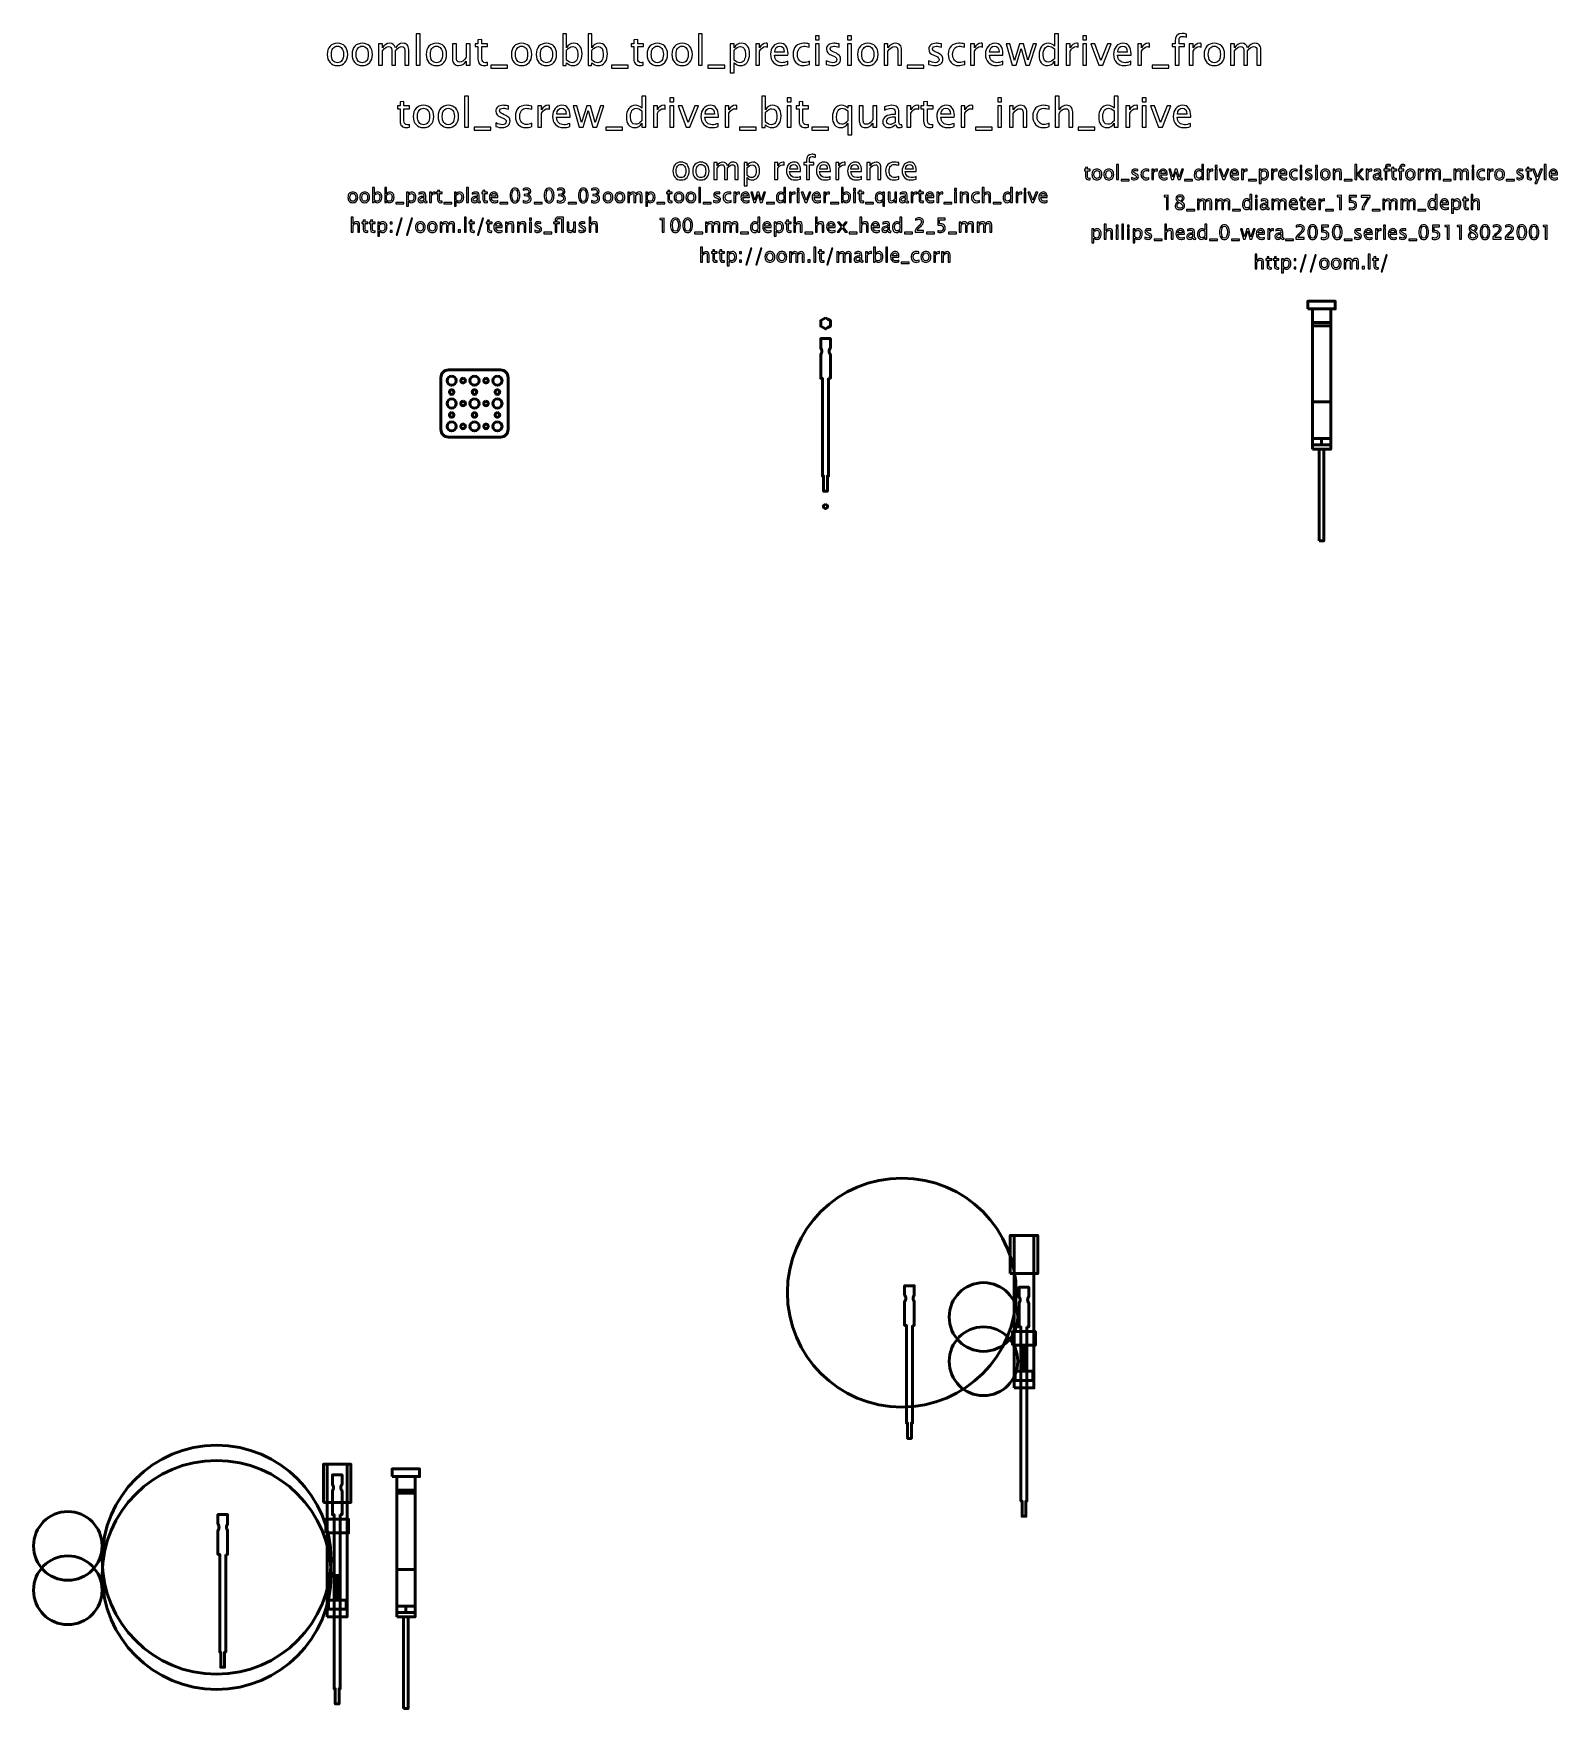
# Model space of a CAD drawing. Header units: centimetres. Extents: x -50 to 50, y -51 to 59.
import ezdxf

# ---------------------------------------------------------------- set-up
doc = ezdxf.new("R2010")
doc.units = ezdxf.units.CM
doc.header["$MEASUREMENT"] = 0
doc.layers.add('Layer 1', color=7, linetype='Continuous')

msp = doc.modelspace()

# ---------------------------------------------------------------- linework, layer by layer
at = {"layer": 'Layer 1', "lineweight": 53}
for points in [[(33.59999, 40.69998), (35.39999, 40.69998), (35.39999, 41.19998), (33.59999, 41.19998), (33.59999, 40.69998)], [(33.89999, 39.79998), (35.09999, 39.79998), (35.09999, 40.69998), (33.89999, 40.69998), (33.89999, 39.79998)], [(33.89999, 39.59998), (35.09999, 39.59998), (35.09999, 39.79998), (33.89999, 39.79998), (33.89999, 39.59998)], [(33.89999, 34.59998), (35.09999, 34.59998), (35.09999, 39.59998), (33.89999, 39.59998), (33.89999, 34.59998)], [(33.89999, 32.19998), (35.09999, 32.19998), (35.09999, 34.59998), (33.89999, 34.59998), (33.89999, 32.19998)], [(33.89999, 31.79998), (35.09999, 31.79998), (35.09999, 32.19998), (33.89999, 32.19998), (33.89999, 31.79998)], [(33.89999, 31.49998), (35.09999, 31.49998), (35.09999, 31.79998), (33.89999, 31.79998), (33.89999, 31.49998)], [(34.35, 25.49998), (34.65, 25.49998), (34.65, 31.49998), (34.35, 31.49998), (34.35, 25.49998)], [(14.09995, -22.50003), (15.89995, -22.50003), (15.89995, -20.00003), (14.09995, -20.00003), (14.09995, -22.50003)], [(14.34995, -30.00003), (15.64995, -30.00003), (15.64995, -20.00003), (14.34995, -20.00003), (14.34995, -30.00003)], [(14.2494, -27.2), (15.7505, -27.2), (15.7505, -26.3), (14.2494, -26.3), (14.2494, -27.2)], [(14.4226, -29.5), (15.5773, -29.5), (15.5773, -28.9), (14.4226, -28.9), (14.4226, -29.5)], [(-30.90005, -37.50003), (-29.10005, -37.50003), (-29.10005, -35.00003), (-30.90005, -35.00003), (-30.90005, -37.50003)], [(-30.65005, -45.00003), (-29.35005, -45.00003), (-29.35005, -35.00003), (-30.65005, -35.00003), (-30.65005, -45.00003)], [(-30.7506, -39.5), (-29.2495, -39.5), (-29.2495, -38.6), (-30.7506, -38.6), (-30.7506, -39.5)], [(-30.5774, -44.5), (-29.4227, -44.5), (-29.4227, -43.9), (-30.5774, -43.9), (-30.5774, -44.5)]]:
    msp.add_lwpolyline(points, close=True, dxfattribs=at)
at = {"layer": 'Layer 1', "color": 4, "lineweight": 53}
for points in [[(-26.4, -35.8), (-24.6, -35.8), (-24.6, -35.3), (-26.4, -35.3), (-26.4, -35.8)], [(-26.1, -36.7), (-24.9, -36.7), (-24.9, -35.8), (-26.1, -35.8), (-26.1, -36.7)], [(-26.1, -36.9), (-24.9, -36.9), (-24.9, -36.7), (-26.1, -36.7), (-26.1, -36.9)], [(-26.1, -41.9), (-24.9, -41.9), (-24.9, -36.9), (-26.1, -36.9), (-26.1, -41.9)], [(-26.1, -44.3), (-24.9, -44.3), (-24.9, -41.9), (-26.1, -41.9), (-26.1, -44.3)], [(-26.1, -44.7), (-24.9, -44.7), (-24.9, -44.3), (-26.1, -44.3), (-26.1, -44.7)], [(-26.1, -45), (-24.9, -45), (-24.9, -44.7), (-26.1, -44.7), (-26.1, -45)], [(-25.64999, -51), (-25.34999, -51), (-25.34999, -45), (-25.64999, -45), (-25.64999, -51)]]:
    msp.add_lwpolyline(points, close=True, dxfattribs=at)
at = {"layer": 'Layer 1', "lineweight": 53}
for centre, major_axis in [((-22.49999, 35.99999), (0, 0.30001)), ((-20.99999, 35.99999), (0, 0.30001)), ((-19.49999, 35.99999), (0, 0.30001)), ((-22.5, 35.25), (0, 0.15)), ((-21.75, 36), (0, 0.15)), ((-21, 35.25), (0, 0.15)), ((-20.25, 36), (0, 0.15)), ((-19.5, 35.25), (0, 0.15)), ((-22.49999, 34.49999), (0, 0.30001)), ((-21.75, 34.5), (0, 0.15)), ((-20.99999, 34.49999), (0, 0.30001)), ((-20.25, 34.5), (0, 0.15)), ((-19.49999, 34.49999), (0, 0.30001)), ((-22.49999, 32.99999), (0, 0.30001)), ((-22.5, 33.75), (0, 0.15)), ((-21.75, 33), (0, 0.15)), ((-20.99999, 32.99999), (0, 0.30001)), ((-21, 33.75), (0, 0.15)), ((-20.25, 33), (0, 0.15)), ((-19.49999, 32.99999), (0, 0.30001)), ((-19.5, 33.75), (0, 0.15)), ((7.00005, -23.75005), (0, 7.50005)), ((12.35001, -25.35001), (0, 2.25001)), ((12.35001, -28.25001), (0, 2.25001)), ((-37.89995, -41.25005), (0, 7.50005)), ((-37.89995, -42.25005), (0, 7.50005)), ((-47.64999, -40.35001), (0, 2.25001)), ((-47.64999, -43.25001), (0, 2.25001))]:
    msp.add_ellipse(centre, major_axis=major_axis, ratio=1, dxfattribs=at)
at = {"layer": 'Layer 1'}
for points, knots in [([(-24.81916, 56.67044), (-24.81916, 56.67044), (-24.81916, 58.71037), (-24.81916, 58.71037), (-24.81916, 58.71037), (-24.81916, 58.71037), (-24.56516, 58.71037), (-24.56516, 58.71037), (-24.56516, 58.71037), (-24.56516, 58.71037), (-24.56516, 56.67044), (-24.56516, 56.67044), (-24.56516, 56.67044), (-24.56516, 56.67044), (-24.81916, 56.67044), (-24.81916, 56.67044)], [0, 0, 0, 0, 0.2, 0.2, 0.2, 0.2, 0.4, 0.4, 0.4, 0.4, 0.6, 0.6, 0.6, 0.6, 1, 1, 1, 1]), ([(-20.15986, 56.67088), (-20.23835, 56.64927), (-20.3067, 56.63869), (-20.36447, 56.63869), (-20.36447, 56.63869), (-20.49412, 56.63869), (-20.5951, 56.67573), (-20.66742, 56.74981), (-20.66742, 56.74981), (-20.74018, 56.8239), (-20.77634, 56.92664), (-20.77634, 57.0585), (-20.77634, 57.0585), (-20.77634, 57.0585), (-20.77634, 57.88223), (-20.77634, 57.88223), (-20.77634, 57.88223), (-20.77634, 57.88223), (-20.95184, 57.88223), (-20.95184, 57.88223), (-20.95184, 57.88223), (-20.95184, 57.88223), (-20.95184, 58.07273), (-20.95184, 58.07273), (-20.95184, 58.07273), (-20.95184, 58.07273), (-20.77634, 58.07273), (-20.77634, 58.07273), (-20.77634, 58.07273), (-20.77634, 58.07273), (-20.77634, 58.32629), (-20.77634, 58.32629), (-20.77634, 58.32629), (-20.77634, 58.32629), (-20.52234, 58.35054), (-20.52234, 58.35054), (-20.52234, 58.35054), (-20.52234, 58.35054), (-20.52234, 58.07273), (-20.52234, 58.07273), (-20.52234, 58.07273), (-20.52234, 58.07273), (-20.15457, 58.07273), (-20.15457, 58.07273), (-20.15457, 58.07273), (-20.15457, 58.07273), (-20.15457, 57.88223), (-20.15457, 57.88223), (-20.15457, 57.88223), (-20.15457, 57.88223), (-20.52234, 57.88223), (-20.52234, 57.88223), (-20.52234, 57.88223), (-20.52234, 57.88223), (-20.52234, 57.10436), (-20.52234, 57.10436), (-20.52234, 57.10436), (-20.52234, 56.92091), (-20.44252, 56.82919), (-20.28333, 56.82919), (-20.28333, 56.82919), (-20.24938, 56.82919), (-20.20837, 56.83492), (-20.15986, 56.84595), (-20.15986, 56.84595), (-20.15986, 56.84595), (-20.15986, 56.67088), (-20.15986, 56.67088)], [0, 0, 0, 0, 0.055555556, 0.055555556, 0.055555556, 0.055555556, 0.111111111, 0.111111111, 0.111111111, 0.111111111, 0.166666667, 0.166666667, 0.166666667, 0.166666667, 0.222222222, 0.222222222, 0.222222222, 0.222222222, 0.277777778, 0.277777778, 0.277777778, 0.277777778, 0.333333333, 0.333333333, 0.333333333, 0.333333333, 0.388888889, 0.388888889, 0.388888889, 0.388888889, 0.444444444, 0.444444444, 0.444444444, 0.444444444, 0.5, 0.5, 0.5, 0.5, 0.555555556, 0.555555556, 0.555555556, 0.555555556, 0.611111111, 0.611111111, 0.611111111, 0.611111111, 0.666666667, 0.666666667, 0.666666667, 0.666666667, 0.722222222, 0.722222222, 0.722222222, 0.722222222, 0.777777778, 0.777777778, 0.777777778, 0.777777778, 0.833333333, 0.833333333, 0.833333333, 0.833333333, 0.888888889, 0.888888889, 0.888888889, 0.888888889, 1, 1, 1, 1]), ([(-15.22363, 56.65457), (-15.22363, 56.65457), (-15.22363, 58.71037), (-15.22363, 58.71037), (-15.22363, 58.71037), (-15.22363, 58.71037), (-14.96963, 58.71037), (-14.96963, 58.71037), (-14.96963, 58.71037), (-14.96963, 58.71037), (-14.96963, 57.80771), (-14.96963, 57.80771), (-14.96963, 57.80771), (-14.86556, 58.00394), (-14.70902, 58.10183), (-14.50044, 58.10183), (-14.50044, 58.10183), (-14.33154, 58.10183), (-14.19881, 58.04054), (-14.1018, 57.91751), (-14.1018, 57.91751), (-14.00478, 57.79448), (-13.95628, 57.62647), (-13.95628, 57.41348), (-13.95628, 57.41348), (-13.95628, 57.18153), (-14.0114, 56.99411), (-14.1212, 56.85212), (-14.1212, 56.85212), (-14.231, 56.70969), (-14.37564, 56.63869), (-14.55468, 56.63869), (-14.55468, 56.63869), (-14.72092, 56.63869), (-14.85939, 56.70219), (-14.96963, 56.82963), (-14.96963, 56.82963), (-14.96963, 56.82963), (-15.0005, 56.65457), (-15.0005, 56.65457), (-15.0005, 56.65457), (-15.0005, 56.65457), (-15.22363, 56.65457), (-15.22363, 56.65457)], [0, 0, 0, 0, 0.083333333, 0.083333333, 0.083333333, 0.083333333, 0.166666667, 0.166666667, 0.166666667, 0.166666667, 0.25, 0.25, 0.25, 0.25, 0.333333333, 0.333333333, 0.333333333, 0.333333333, 0.416666667, 0.416666667, 0.416666667, 0.416666667, 0.5, 0.5, 0.5, 0.5, 0.583333333, 0.583333333, 0.583333333, 0.583333333, 0.666666667, 0.666666667, 0.666666667, 0.666666667, 0.75, 0.75, 0.75, 0.75, 0.833333333, 0.833333333, 0.833333333, 0.833333333, 1, 1, 1, 1]), ([(-13.55852, 56.65457), (-13.55852, 56.65457), (-13.55852, 58.71037), (-13.55852, 58.71037), (-13.55852, 58.71037), (-13.55852, 58.71037), (-13.30452, 58.71037), (-13.30452, 58.71037), (-13.30452, 58.71037), (-13.30452, 58.71037), (-13.30452, 57.80771), (-13.30452, 57.80771), (-13.30452, 57.80771), (-13.20045, 58.00394), (-13.04391, 58.10183), (-12.83533, 58.10183), (-12.83533, 58.10183), (-12.66643, 58.10183), (-12.5337, 58.04054), (-12.43669, 57.91751), (-12.43669, 57.91751), (-12.33967, 57.79448), (-12.29117, 57.62647), (-12.29117, 57.41348), (-12.29117, 57.41348), (-12.29117, 57.18153), (-12.34629, 56.99411), (-12.45609, 56.85212), (-12.45609, 56.85212), (-12.56589, 56.70969), (-12.71053, 56.63869), (-12.88957, 56.63869), (-12.88957, 56.63869), (-13.05581, 56.63869), (-13.19428, 56.70219), (-13.30452, 56.82963), (-13.30452, 56.82963), (-13.30452, 56.82963), (-13.33539, 56.65457), (-13.33539, 56.65457), (-13.33539, 56.65457), (-13.33539, 56.65457), (-13.55852, 56.65457), (-13.55852, 56.65457)], [0, 0, 0, 0, 0.083333333, 0.083333333, 0.083333333, 0.083333333, 0.166666667, 0.166666667, 0.166666667, 0.166666667, 0.25, 0.25, 0.25, 0.25, 0.333333333, 0.333333333, 0.333333333, 0.333333333, 0.416666667, 0.416666667, 0.416666667, 0.416666667, 0.5, 0.5, 0.5, 0.5, 0.583333333, 0.583333333, 0.583333333, 0.583333333, 0.666666667, 0.666666667, 0.666666667, 0.666666667, 0.75, 0.75, 0.75, 0.75, 0.833333333, 0.833333333, 0.833333333, 0.833333333, 1, 1, 1, 1]), ([(-9.94344, 56.67088), (-10.02193, 56.64927), (-10.09028, 56.63869), (-10.14805, 56.63869), (-10.14805, 56.63869), (-10.2777, 56.63869), (-10.37868, 56.67573), (-10.451, 56.74981), (-10.451, 56.74981), (-10.52376, 56.8239), (-10.55992, 56.92664), (-10.55992, 57.0585), (-10.55992, 57.0585), (-10.55992, 57.0585), (-10.55992, 57.88223), (-10.55992, 57.88223), (-10.55992, 57.88223), (-10.55992, 57.88223), (-10.73542, 57.88223), (-10.73542, 57.88223), (-10.73542, 57.88223), (-10.73542, 57.88223), (-10.73542, 58.07273), (-10.73542, 58.07273), (-10.73542, 58.07273), (-10.73542, 58.07273), (-10.55992, 58.07273), (-10.55992, 58.07273), (-10.55992, 58.07273), (-10.55992, 58.07273), (-10.55992, 58.32629), (-10.55992, 58.32629), (-10.55992, 58.32629), (-10.55992, 58.32629), (-10.30592, 58.35054), (-10.30592, 58.35054), (-10.30592, 58.35054), (-10.30592, 58.35054), (-10.30592, 58.07273), (-10.30592, 58.07273), (-10.30592, 58.07273), (-10.30592, 58.07273), (-9.93815, 58.07273), (-9.93815, 58.07273), (-9.93815, 58.07273), (-9.93815, 58.07273), (-9.93815, 57.88223), (-9.93815, 57.88223), (-9.93815, 57.88223), (-9.93815, 57.88223), (-10.30592, 57.88223), (-10.30592, 57.88223), (-10.30592, 57.88223), (-10.30592, 57.88223), (-10.30592, 57.10436), (-10.30592, 57.10436), (-10.30592, 57.10436), (-10.30592, 56.92091), (-10.2261, 56.82919), (-10.06691, 56.82919), (-10.06691, 56.82919), (-10.03296, 56.82919), (-9.99195, 56.83492), (-9.94344, 56.84595), (-9.94344, 56.84595), (-9.94344, 56.84595), (-9.94344, 56.67088), (-9.94344, 56.67088)], [0, 0, 0, 0, 0.055555556, 0.055555556, 0.055555556, 0.055555556, 0.111111111, 0.111111111, 0.111111111, 0.111111111, 0.166666667, 0.166666667, 0.166666667, 0.166666667, 0.222222222, 0.222222222, 0.222222222, 0.222222222, 0.277777778, 0.277777778, 0.277777778, 0.277777778, 0.333333333, 0.333333333, 0.333333333, 0.333333333, 0.388888889, 0.388888889, 0.388888889, 0.388888889, 0.444444444, 0.444444444, 0.444444444, 0.444444444, 0.5, 0.5, 0.5, 0.5, 0.555555556, 0.555555556, 0.555555556, 0.555555556, 0.611111111, 0.611111111, 0.611111111, 0.611111111, 0.666666667, 0.666666667, 0.666666667, 0.666666667, 0.722222222, 0.722222222, 0.722222222, 0.722222222, 0.777777778, 0.777777778, 0.777777778, 0.777777778, 0.833333333, 0.833333333, 0.833333333, 0.833333333, 0.888888889, 0.888888889, 0.888888889, 0.888888889, 1, 1, 1, 1]), ([(-6.33012, 56.67044), (-6.33012, 56.67044), (-6.33012, 58.71037), (-6.33012, 58.71037), (-6.33012, 58.71037), (-6.33012, 58.71037), (-6.07612, 58.71037), (-6.07612, 58.71037), (-6.07612, 58.71037), (-6.07612, 58.71037), (-6.07612, 56.67044), (-6.07612, 56.67044), (-6.07612, 56.67044), (-6.07612, 56.67044), (-6.33012, 56.67044), (-6.33012, 56.67044)], [0, 0, 0, 0, 0.2, 0.2, 0.2, 0.2, 0.4, 0.4, 0.4, 0.4, 0.6, 0.6, 0.6, 0.6, 1, 1, 1, 1]), ([(1.33441, 58.32938), (1.33441, 58.32938), (1.33441, 58.58338), (1.33441, 58.58338), (1.33441, 58.58338), (1.33441, 58.58338), (1.58841, 58.58338), (1.58841, 58.58338), (1.58841, 58.58338), (1.58841, 58.58338), (1.58841, 58.32938), (1.58841, 58.32938), (1.58841, 58.32938), (1.58841, 58.32938), (1.33441, 58.32938), (1.33441, 58.32938)], [0, 0, 0, 0, 0.2, 0.2, 0.2, 0.2, 0.4, 0.4, 0.4, 0.4, 0.6, 0.6, 0.6, 0.6, 1, 1, 1, 1]), ([(3.44798, 58.32938), (3.44798, 58.32938), (3.44798, 58.58338), (3.44798, 58.58338), (3.44798, 58.58338), (3.44798, 58.58338), (3.70198, 58.58338), (3.70198, 58.58338), (3.70198, 58.58338), (3.70198, 58.58338), (3.70198, 58.32938), (3.70198, 58.32938), (3.70198, 58.32938), (3.70198, 58.32938), (3.44798, 58.32938), (3.44798, 58.32938)], [0, 0, 0, 0, 0.2, 0.2, 0.2, 0.2, 0.4, 0.4, 0.4, 0.4, 0.6, 0.6, 0.6, 0.6, 1, 1, 1, 1]), ([(17.00477, 56.67044), (17.00477, 56.67044), (17.00477, 56.9337), (17.00477, 56.9337), (17.00477, 56.9337), (16.90114, 56.73703), (16.74504, 56.63869), (16.53646, 56.63869), (16.53646, 56.63869), (16.36712, 56.63869), (16.23395, 56.69999), (16.13694, 56.82302), (16.13694, 56.82302), (16.03992, 56.94605), (15.99141, 57.11406), (15.99141, 57.32705), (15.99141, 57.32705), (15.99141, 57.55988), (16.04654, 57.74729), (16.15634, 57.88929), (16.15634, 57.88929), (16.26658, 58.03084), (16.41122, 58.10183), (16.5907, 58.10183), (16.5907, 58.10183), (16.75694, 58.10183), (16.89541, 58.03833), (17.00477, 57.91089), (17.00477, 57.91089), (17.00477, 57.91089), (17.00477, 58.71037), (17.00477, 58.71037), (17.00477, 58.71037), (17.00477, 58.71037), (17.25877, 58.71037), (17.25877, 58.71037), (17.25877, 58.71037), (17.25877, 58.71037), (17.25877, 56.67044), (17.25877, 56.67044), (17.25877, 56.67044), (17.25877, 56.67044), (17.00477, 56.67044), (17.00477, 56.67044)], [0, 0, 0, 0, 0.083333333, 0.083333333, 0.083333333, 0.083333333, 0.166666667, 0.166666667, 0.166666667, 0.166666667, 0.25, 0.25, 0.25, 0.25, 0.333333333, 0.333333333, 0.333333333, 0.333333333, 0.416666667, 0.416666667, 0.416666667, 0.416666667, 0.5, 0.5, 0.5, 0.5, 0.583333333, 0.583333333, 0.583333333, 0.583333333, 0.666666667, 0.666666667, 0.666666667, 0.666666667, 0.75, 0.75, 0.75, 0.75, 0.833333333, 0.833333333, 0.833333333, 0.833333333, 1, 1, 1, 1]), ([(18.85024, 58.32938), (18.85024, 58.32938), (18.85024, 58.58338), (18.85024, 58.58338), (18.85024, 58.58338), (18.85024, 58.58338), (19.10424, 58.58338), (19.10424, 58.58338), (19.10424, 58.58338), (19.10424, 58.58338), (19.10424, 58.32938), (19.10424, 58.32938), (19.10424, 58.32938), (19.10424, 58.32938), (18.85024, 58.32938), (18.85024, 58.32938)], [0, 0, 0, 0, 0.2, 0.2, 0.2, 0.2, 0.4, 0.4, 0.4, 0.4, 0.6, 0.6, 0.6, 0.6, 1, 1, 1, 1]), ([(24.91139, 56.67044), (24.91139, 56.67044), (24.91139, 57.88223), (24.91139, 57.88223), (24.91139, 57.88223), (24.91139, 57.88223), (24.71252, 57.88223), (24.71252, 57.88223), (24.71252, 57.88223), (24.71252, 57.88223), (24.71252, 58.07273), (24.71252, 58.07273), (24.71252, 58.07273), (24.71252, 58.07273), (24.91139, 58.07273), (24.91139, 58.07273), (24.91139, 58.07273), (24.91139, 58.07273), (24.91139, 58.24074), (24.91139, 58.24074), (24.91139, 58.24074), (24.91139, 58.575), (25.06397, 58.74212), (25.36912, 58.74212), (25.36912, 58.74212), (25.45467, 58.74212), (25.55169, 58.72801), (25.66016, 58.69979), (25.66016, 58.69979), (25.66016, 58.69979), (25.66016, 58.49606), (25.66016, 58.49606), (25.66016, 58.49606), (25.54507, 58.5331), (25.45291, 58.55163), (25.38368, 58.55163), (25.38368, 58.55163), (25.29945, 58.55163), (25.24212, 58.53178), (25.2117, 58.49165), (25.2117, 58.49165), (25.18083, 58.45152), (25.16539, 58.377), (25.16539, 58.26808), (25.16539, 58.26808), (25.16539, 58.26808), (25.16539, 58.07273), (25.16539, 58.07273), (25.16539, 58.07273), (25.16539, 58.07273), (25.51773, 58.07273), (25.51773, 58.07273), (25.51773, 58.07273), (25.51773, 58.07273), (25.51773, 57.88223), (25.51773, 57.88223), (25.51773, 57.88223), (25.51773, 57.88223), (25.16539, 57.88223), (25.16539, 57.88223), (25.16539, 57.88223), (25.16539, 57.88223), (25.16539, 56.67044), (25.16539, 56.67044), (25.16539, 56.67044), (25.16539, 56.67044), (24.91139, 56.67044), (24.91139, 56.67044)], [0, 0, 0, 0, 0.055555556, 0.055555556, 0.055555556, 0.055555556, 0.111111111, 0.111111111, 0.111111111, 0.111111111, 0.166666667, 0.166666667, 0.166666667, 0.166666667, 0.222222222, 0.222222222, 0.222222222, 0.222222222, 0.277777778, 0.277777778, 0.277777778, 0.277777778, 0.333333333, 0.333333333, 0.333333333, 0.333333333, 0.388888889, 0.388888889, 0.388888889, 0.388888889, 0.444444444, 0.444444444, 0.444444444, 0.444444444, 0.5, 0.5, 0.5, 0.5, 0.555555556, 0.555555556, 0.555555556, 0.555555556, 0.611111111, 0.611111111, 0.611111111, 0.611111111, 0.666666667, 0.666666667, 0.666666667, 0.666666667, 0.722222222, 0.722222222, 0.722222222, 0.722222222, 0.777777778, 0.777777778, 0.777777778, 0.777777778, 0.833333333, 0.833333333, 0.833333333, 0.833333333, 0.888888889, 0.888888889, 0.888888889, 0.888888889, 1, 1, 1, 1]), ([(-29.98205, 56.63869), (-30.18798, 56.63869), (-30.35114, 56.70439), (-30.47109, 56.8358), (-30.47109, 56.8358), (-30.59147, 56.96721), (-30.65145, 57.14581), (-30.65145, 57.37114), (-30.65145, 57.37114), (-30.65145, 57.59604), (-30.59147, 57.77419), (-30.47109, 57.90516), (-30.47109, 57.90516), (-30.35114, 58.03613), (-30.18798, 58.10183), (-29.98205, 58.10183), (-29.98205, 58.10183), (-29.77612, 58.10183), (-29.61296, 58.03613), (-29.49301, 57.90516), (-29.49301, 57.90516), (-29.37263, 57.77419), (-29.31266, 57.59604), (-29.31266, 57.37114), (-29.31266, 57.37114), (-29.31266, 57.14581), (-29.37263, 56.96721), (-29.49301, 56.8358), (-29.49301, 56.8358), (-29.61296, 56.70439), (-29.77612, 56.63869), (-29.98205, 56.63869)], [0, 0, 0, 0, 0.111111111, 0.111111111, 0.111111111, 0.111111111, 0.222222222, 0.222222222, 0.222222222, 0.222222222, 0.333333333, 0.333333333, 0.333333333, 0.333333333, 0.444444444, 0.444444444, 0.444444444, 0.444444444, 0.555555556, 0.555555556, 0.555555556, 0.555555556, 0.666666667, 0.666666667, 0.666666667, 0.666666667, 0.777777778, 0.777777778, 0.777777778, 0.777777778, 1, 1, 1, 1]), ([(-29.98249, 56.82919), (-29.85681, 56.82919), (-29.75892, 56.87637), (-29.68925, 56.97118), (-29.68925, 56.97118), (-29.62001, 57.06555), (-29.58518, 57.19917), (-29.58518, 57.37114), (-29.58518, 57.37114), (-29.58518, 57.54268), (-29.62001, 57.67586), (-29.68925, 57.77022), (-29.68925, 57.77022), (-29.75892, 57.86415), (-29.85681, 57.91133), (-29.98249, 57.91133), (-29.98249, 57.91133), (-30.10861, 57.91133), (-30.2065, 57.86415), (-30.2753, 57.77022), (-30.2753, 57.77022), (-30.34453, 57.67586), (-30.37892, 57.54268), (-30.37892, 57.37114), (-30.37892, 57.37114), (-30.37892, 57.19917), (-30.34453, 57.06555), (-30.2753, 56.97118), (-30.2753, 56.97118), (-30.2065, 56.87637), (-30.10861, 56.82919), (-29.98249, 56.82919)], [0, 0, 0, 0, 0.111111111, 0.111111111, 0.111111111, 0.111111111, 0.222222222, 0.222222222, 0.222222222, 0.222222222, 0.333333333, 0.333333333, 0.333333333, 0.333333333, 0.444444444, 0.444444444, 0.444444444, 0.444444444, 0.555555556, 0.555555556, 0.555555556, 0.555555556, 0.666666667, 0.666666667, 0.666666667, 0.666666667, 0.777777778, 0.777777778, 0.777777778, 0.777777778, 1, 1, 1, 1]), ([(-28.35663, 56.63869), (-28.56256, 56.63869), (-28.72572, 56.70439), (-28.84567, 56.8358), (-28.84567, 56.8358), (-28.96605, 56.96721), (-29.02603, 57.14581), (-29.02603, 57.37114), (-29.02603, 57.37114), (-29.02603, 57.59604), (-28.96605, 57.77419), (-28.84567, 57.90516), (-28.84567, 57.90516), (-28.72572, 58.03613), (-28.56256, 58.10183), (-28.35663, 58.10183), (-28.35663, 58.10183), (-28.1507, 58.10183), (-27.98754, 58.03613), (-27.86759, 57.90516), (-27.86759, 57.90516), (-27.74721, 57.77419), (-27.68724, 57.59604), (-27.68724, 57.37114), (-27.68724, 57.37114), (-27.68724, 57.14581), (-27.74721, 56.96721), (-27.86759, 56.8358), (-27.86759, 56.8358), (-27.98754, 56.70439), (-28.1507, 56.63869), (-28.35663, 56.63869)], [0, 0, 0, 0, 0.111111111, 0.111111111, 0.111111111, 0.111111111, 0.222222222, 0.222222222, 0.222222222, 0.222222222, 0.333333333, 0.333333333, 0.333333333, 0.333333333, 0.444444444, 0.444444444, 0.444444444, 0.444444444, 0.555555556, 0.555555556, 0.555555556, 0.555555556, 0.666666667, 0.666666667, 0.666666667, 0.666666667, 0.777777778, 0.777777778, 0.777777778, 0.777777778, 1, 1, 1, 1]), ([(-28.35707, 56.82919), (-28.23139, 56.82919), (-28.1335, 56.87637), (-28.06383, 56.97118), (-28.06383, 56.97118), (-27.99459, 57.06555), (-27.95976, 57.19917), (-27.95976, 57.37114), (-27.95976, 57.37114), (-27.95976, 57.54268), (-27.99459, 57.67586), (-28.06383, 57.77022), (-28.06383, 57.77022), (-28.1335, 57.86415), (-28.23139, 57.91133), (-28.35707, 57.91133), (-28.35707, 57.91133), (-28.48319, 57.91133), (-28.58108, 57.86415), (-28.64988, 57.77022), (-28.64988, 57.77022), (-28.71911, 57.67586), (-28.7535, 57.54268), (-28.7535, 57.37114), (-28.7535, 57.37114), (-28.7535, 57.19917), (-28.71911, 57.06555), (-28.64988, 56.97118), (-28.64988, 56.97118), (-28.58108, 56.87637), (-28.48319, 56.82919), (-28.35707, 56.82919)], [0, 0, 0, 0, 0.111111111, 0.111111111, 0.111111111, 0.111111111, 0.222222222, 0.222222222, 0.222222222, 0.222222222, 0.333333333, 0.333333333, 0.333333333, 0.333333333, 0.444444444, 0.444444444, 0.444444444, 0.444444444, 0.555555556, 0.555555556, 0.555555556, 0.555555556, 0.666666667, 0.666666667, 0.666666667, 0.666666667, 0.777777778, 0.777777778, 0.777777778, 0.777777778, 1, 1, 1, 1]), ([(-27.28948, 56.67044), (-27.28948, 56.67044), (-27.28948, 58.07273), (-27.28948, 58.07273), (-27.28948, 58.07273), (-27.28948, 58.07273), (-27.03548, 58.07273), (-27.03548, 58.07273), (-27.03548, 58.07273), (-27.03548, 58.07273), (-27.03548, 57.80771), (-27.03548, 57.80771), (-27.03548, 57.80771), (-26.91157, 58.00394), (-26.75282, 58.10183), (-26.55835, 58.10183), (-26.55835, 58.10183), (-26.37094, 58.10183), (-26.2435, 58.00394), (-26.17559, 57.80771), (-26.17559, 57.80771), (-26.0552, 58.0057), (-25.89821, 58.10448), (-25.70551, 58.10448), (-25.70551, 58.10448), (-25.58248, 58.10448), (-25.48679, 58.06832), (-25.41844, 57.99556), (-25.41844, 57.99556), (-25.35009, 57.9228), (-25.31569, 57.82094), (-25.31569, 57.68997), (-25.31569, 57.68997), (-25.31569, 57.68997), (-25.31569, 56.67044), (-25.31569, 56.67044), (-25.31569, 56.67044), (-25.31569, 56.67044), (-25.56969, 56.67044), (-25.56969, 56.67044), (-25.56969, 56.67044), (-25.56969, 56.67044), (-25.56969, 57.64807), (-25.56969, 57.64807), (-25.56969, 57.64807), (-25.56969, 57.80771), (-25.63319, 57.88752), (-25.76019, 57.88752), (-25.76019, 57.88752), (-25.89204, 57.88752), (-26.03051, 57.79448), (-26.17559, 57.60795), (-26.17559, 57.60795), (-26.17559, 57.60795), (-26.17559, 56.67044), (-26.17559, 56.67044), (-26.17559, 56.67044), (-26.17559, 56.67044), (-26.42959, 56.67044), (-26.42959, 56.67044), (-26.42959, 56.67044), (-26.42959, 56.67044), (-26.42959, 57.64896), (-26.42959, 57.64896), (-26.42959, 57.64896), (-26.42959, 57.80991), (-26.49397, 57.89017), (-26.62317, 57.89017), (-26.62317, 57.89017), (-26.75149, 57.89017), (-26.88908, 57.79668), (-27.03548, 57.60927), (-27.03548, 57.60927), (-27.03548, 57.60927), (-27.03548, 56.67044), (-27.03548, 56.67044), (-27.03548, 56.67044), (-27.03548, 56.67044), (-27.28948, 56.67044), (-27.28948, 56.67044)], [0, 0, 0, 0, 0.047619048, 0.047619048, 0.047619048, 0.047619048, 0.095238095, 0.095238095, 0.095238095, 0.095238095, 0.142857143, 0.142857143, 0.142857143, 0.142857143, 0.19047619, 0.19047619, 0.19047619, 0.19047619, 0.238095238, 0.238095238, 0.238095238, 0.238095238, 0.285714286, 0.285714286, 0.285714286, 0.285714286, 0.333333333, 0.333333333, 0.333333333, 0.333333333, 0.380952381, 0.380952381, 0.380952381, 0.380952381, 0.428571429, 0.428571429, 0.428571429, 0.428571429, 0.476190476, 0.476190476, 0.476190476, 0.476190476, 0.523809524, 0.523809524, 0.523809524, 0.523809524, 0.571428571, 0.571428571, 0.571428571, 0.571428571, 0.619047619, 0.619047619, 0.619047619, 0.619047619, 0.666666667, 0.666666667, 0.666666667, 0.666666667, 0.714285714, 0.714285714, 0.714285714, 0.714285714, 0.761904762, 0.761904762, 0.761904762, 0.761904762, 0.80952381, 0.80952381, 0.80952381, 0.80952381, 0.857142857, 0.857142857, 0.857142857, 0.857142857, 0.904761905, 0.904761905, 0.904761905, 0.904761905, 1, 1, 1, 1]), ([(-23.49625, 56.63869), (-23.70218, 56.63869), (-23.86534, 56.70439), (-23.98529, 56.8358), (-23.98529, 56.8358), (-24.10567, 56.96721), (-24.16565, 57.14581), (-24.16565, 57.37114), (-24.16565, 57.37114), (-24.16565, 57.59604), (-24.10567, 57.77419), (-23.98529, 57.90516), (-23.98529, 57.90516), (-23.86534, 58.03613), (-23.70218, 58.10183), (-23.49625, 58.10183), (-23.49625, 58.10183), (-23.29032, 58.10183), (-23.12716, 58.03613), (-23.00721, 57.90516), (-23.00721, 57.90516), (-22.88683, 57.77419), (-22.82686, 57.59604), (-22.82686, 57.37114), (-22.82686, 57.37114), (-22.82686, 57.14581), (-22.88683, 56.96721), (-23.00721, 56.8358), (-23.00721, 56.8358), (-23.12716, 56.70439), (-23.29032, 56.63869), (-23.49625, 56.63869)], [0, 0, 0, 0, 0.111111111, 0.111111111, 0.111111111, 0.111111111, 0.222222222, 0.222222222, 0.222222222, 0.222222222, 0.333333333, 0.333333333, 0.333333333, 0.333333333, 0.444444444, 0.444444444, 0.444444444, 0.444444444, 0.555555556, 0.555555556, 0.555555556, 0.555555556, 0.666666667, 0.666666667, 0.666666667, 0.666666667, 0.777777778, 0.777777778, 0.777777778, 0.777777778, 1, 1, 1, 1]), ([(-23.49669, 56.82919), (-23.37101, 56.82919), (-23.27312, 56.87637), (-23.20345, 56.97118), (-23.20345, 56.97118), (-23.13421, 57.06555), (-23.09938, 57.19917), (-23.09938, 57.37114), (-23.09938, 57.37114), (-23.09938, 57.54268), (-23.13421, 57.67586), (-23.20345, 57.77022), (-23.20345, 57.77022), (-23.27312, 57.86415), (-23.37101, 57.91133), (-23.49669, 57.91133), (-23.49669, 57.91133), (-23.62281, 57.91133), (-23.7207, 57.86415), (-23.7895, 57.77022), (-23.7895, 57.77022), (-23.85873, 57.67586), (-23.89312, 57.54268), (-23.89312, 57.37114), (-23.89312, 57.37114), (-23.89312, 57.19917), (-23.85873, 57.06555), (-23.7895, 56.97118), (-23.7895, 56.97118), (-23.7207, 56.87637), (-23.62281, 56.82919), (-23.49669, 56.82919)], [0, 0, 0, 0, 0.111111111, 0.111111111, 0.111111111, 0.111111111, 0.222222222, 0.222222222, 0.222222222, 0.222222222, 0.333333333, 0.333333333, 0.333333333, 0.333333333, 0.444444444, 0.444444444, 0.444444444, 0.444444444, 0.555555556, 0.555555556, 0.555555556, 0.555555556, 0.666666667, 0.666666667, 0.666666667, 0.666666667, 0.777777778, 0.777777778, 0.777777778, 0.777777778, 1, 1, 1, 1]), ([(-21.55068, 56.67044), (-21.55068, 56.67044), (-21.55068, 56.93414), (-21.55068, 56.93414), (-21.55068, 56.93414), (-21.68606, 56.73703), (-21.85055, 56.63869), (-22.04369, 56.63869), (-22.04369, 56.63869), (-22.16628, 56.63869), (-22.26374, 56.67705), (-22.33606, 56.75422), (-22.33606, 56.75422), (-22.40882, 56.83139), (-22.44498, 56.93502), (-22.44498, 57.06599), (-22.44498, 57.06599), (-22.44498, 57.06599), (-22.44498, 58.07273), (-22.44498, 58.07273), (-22.44498, 58.07273), (-22.44498, 58.07273), (-22.19098, 58.07273), (-22.19098, 58.07273), (-22.19098, 58.07273), (-22.19098, 58.07273), (-22.19098, 57.14889), (-22.19098, 57.14889), (-22.19098, 57.14889), (-22.19098, 57.0435), (-22.17554, 56.96898), (-22.14511, 56.92488), (-22.14511, 56.92488), (-22.11425, 56.88034), (-22.06309, 56.85829), (-21.99122, 56.85829), (-21.99122, 56.85829), (-21.83599, 56.85829), (-21.68871, 56.96016), (-21.55068, 57.16433), (-21.55068, 57.16433), (-21.55068, 57.16433), (-21.55068, 58.07273), (-21.55068, 58.07273), (-21.55068, 58.07273), (-21.55068, 58.07273), (-21.29669, 58.07273), (-21.29669, 58.07273), (-21.29669, 58.07273), (-21.29669, 58.07273), (-21.29669, 56.67044), (-21.29669, 56.67044), (-21.29669, 56.67044), (-21.29669, 56.67044), (-21.55068, 56.67044), (-21.55068, 56.67044)], [0, 0, 0, 0, 0.066666667, 0.066666667, 0.066666667, 0.066666667, 0.133333333, 0.133333333, 0.133333333, 0.133333333, 0.2, 0.2, 0.2, 0.2, 0.266666667, 0.266666667, 0.266666667, 0.266666667, 0.333333333, 0.333333333, 0.333333333, 0.333333333, 0.4, 0.4, 0.4, 0.4, 0.466666667, 0.466666667, 0.466666667, 0.466666667, 0.533333333, 0.533333333, 0.533333333, 0.533333333, 0.6, 0.6, 0.6, 0.6, 0.666666667, 0.666666667, 0.666666667, 0.666666667, 0.733333333, 0.733333333, 0.733333333, 0.733333333, 0.8, 0.8, 0.8, 0.8, 0.866666667, 0.866666667, 0.866666667, 0.866666667, 1, 1, 1, 1]), ([(-17.9162, 56.63869), (-18.12213, 56.63869), (-18.28529, 56.70439), (-18.40524, 56.8358), (-18.40524, 56.8358), (-18.52562, 56.96721), (-18.5856, 57.14581), (-18.5856, 57.37114), (-18.5856, 57.37114), (-18.5856, 57.59604), (-18.52562, 57.77419), (-18.40524, 57.90516), (-18.40524, 57.90516), (-18.28529, 58.03613), (-18.12213, 58.10183), (-17.9162, 58.10183), (-17.9162, 58.10183), (-17.71027, 58.10183), (-17.54711, 58.03613), (-17.42716, 57.90516), (-17.42716, 57.90516), (-17.30678, 57.77419), (-17.24681, 57.59604), (-17.24681, 57.37114), (-17.24681, 57.37114), (-17.24681, 57.14581), (-17.30678, 56.96721), (-17.42716, 56.8358), (-17.42716, 56.8358), (-17.54711, 56.70439), (-17.71027, 56.63869), (-17.9162, 56.63869)], [0, 0, 0, 0, 0.111111111, 0.111111111, 0.111111111, 0.111111111, 0.222222222, 0.222222222, 0.222222222, 0.222222222, 0.333333333, 0.333333333, 0.333333333, 0.333333333, 0.444444444, 0.444444444, 0.444444444, 0.444444444, 0.555555556, 0.555555556, 0.555555556, 0.555555556, 0.666666667, 0.666666667, 0.666666667, 0.666666667, 0.777777778, 0.777777778, 0.777777778, 0.777777778, 1, 1, 1, 1]), ([(-17.91664, 56.82919), (-17.79096, 56.82919), (-17.69307, 56.87637), (-17.6234, 56.97118), (-17.6234, 56.97118), (-17.55416, 57.06555), (-17.51933, 57.19917), (-17.51933, 57.37114), (-17.51933, 57.37114), (-17.51933, 57.54268), (-17.55416, 57.67586), (-17.6234, 57.77022), (-17.6234, 57.77022), (-17.69307, 57.86415), (-17.79096, 57.91133), (-17.91664, 57.91133), (-17.91664, 57.91133), (-18.04276, 57.91133), (-18.14065, 57.86415), (-18.20945, 57.77022), (-18.20945, 57.77022), (-18.27868, 57.67586), (-18.31307, 57.54268), (-18.31307, 57.37114), (-18.31307, 57.37114), (-18.31307, 57.19917), (-18.27868, 57.06555), (-18.20945, 56.97118), (-18.20945, 56.97118), (-18.14065, 56.87637), (-18.04276, 56.82919), (-17.91664, 56.82919)], [0, 0, 0, 0, 0.111111111, 0.111111111, 0.111111111, 0.111111111, 0.222222222, 0.222222222, 0.222222222, 0.222222222, 0.333333333, 0.333333333, 0.333333333, 0.333333333, 0.444444444, 0.444444444, 0.444444444, 0.444444444, 0.555555556, 0.555555556, 0.555555556, 0.555555556, 0.666666667, 0.666666667, 0.666666667, 0.666666667, 0.777777778, 0.777777778, 0.777777778, 0.777777778, 1, 1, 1, 1]), ([(-16.29078, 56.63869), (-16.49671, 56.63869), (-16.65987, 56.70439), (-16.77982, 56.8358), (-16.77982, 56.8358), (-16.9002, 56.96721), (-16.96018, 57.14581), (-16.96018, 57.37114), (-16.96018, 57.37114), (-16.96018, 57.59604), (-16.9002, 57.77419), (-16.77982, 57.90516), (-16.77982, 57.90516), (-16.65987, 58.03613), (-16.49671, 58.10183), (-16.29078, 58.10183), (-16.29078, 58.10183), (-16.08485, 58.10183), (-15.92169, 58.03613), (-15.80174, 57.90516), (-15.80174, 57.90516), (-15.68136, 57.77419), (-15.62139, 57.59604), (-15.62139, 57.37114), (-15.62139, 57.37114), (-15.62139, 57.14581), (-15.68136, 56.96721), (-15.80174, 56.8358), (-15.80174, 56.8358), (-15.92169, 56.70439), (-16.08485, 56.63869), (-16.29078, 56.63869)], [0, 0, 0, 0, 0.111111111, 0.111111111, 0.111111111, 0.111111111, 0.222222222, 0.222222222, 0.222222222, 0.222222222, 0.333333333, 0.333333333, 0.333333333, 0.333333333, 0.444444444, 0.444444444, 0.444444444, 0.444444444, 0.555555556, 0.555555556, 0.555555556, 0.555555556, 0.666666667, 0.666666667, 0.666666667, 0.666666667, 0.777777778, 0.777777778, 0.777777778, 0.777777778, 1, 1, 1, 1]), ([(-16.29122, 56.82919), (-16.16554, 56.82919), (-16.06765, 56.87637), (-15.99798, 56.97118), (-15.99798, 56.97118), (-15.92874, 57.06555), (-15.89391, 57.19917), (-15.89391, 57.37114), (-15.89391, 57.37114), (-15.89391, 57.54268), (-15.92874, 57.67586), (-15.99798, 57.77022), (-15.99798, 57.77022), (-16.06765, 57.86415), (-16.16554, 57.91133), (-16.29122, 57.91133), (-16.29122, 57.91133), (-16.41734, 57.91133), (-16.51523, 57.86415), (-16.58403, 57.77022), (-16.58403, 57.77022), (-16.65326, 57.67586), (-16.68765, 57.54268), (-16.68765, 57.37114), (-16.68765, 57.37114), (-16.68765, 57.19917), (-16.65326, 57.06555), (-16.58403, 56.97118), (-16.58403, 56.97118), (-16.51523, 56.87637), (-16.41734, 56.82919), (-16.29122, 56.82919)], [0, 0, 0, 0, 0.111111111, 0.111111111, 0.111111111, 0.111111111, 0.222222222, 0.222222222, 0.222222222, 0.222222222, 0.333333333, 0.333333333, 0.333333333, 0.333333333, 0.444444444, 0.444444444, 0.444444444, 0.444444444, 0.555555556, 0.555555556, 0.555555556, 0.555555556, 0.666666667, 0.666666667, 0.666666667, 0.666666667, 0.777777778, 0.777777778, 0.777777778, 0.777777778, 1, 1, 1, 1]), ([(-14.96963, 57.0047), (-14.83866, 56.88784), (-14.71387, 56.82919), (-14.59525, 56.82919), (-14.59525, 56.82919), (-14.47839, 56.82919), (-14.38799, 56.87814), (-14.32449, 56.97559), (-14.32449, 56.97559), (-14.26055, 57.07305), (-14.2288, 57.21019), (-14.2288, 57.38746), (-14.2288, 57.38746), (-14.2288, 57.71554), (-14.33728, 57.87958), (-14.55424, 57.87958), (-14.55424, 57.87958), (-14.69623, 57.87958), (-14.83469, 57.80286), (-14.96963, 57.64896), (-14.96963, 57.64896), (-14.96963, 57.64896), (-14.96963, 57.0047), (-14.96963, 57.0047)], [0, 0, 0, 0, 0.142857143, 0.142857143, 0.142857143, 0.142857143, 0.285714286, 0.285714286, 0.285714286, 0.285714286, 0.428571429, 0.428571429, 0.428571429, 0.428571429, 0.571428571, 0.571428571, 0.571428571, 0.571428571, 0.714285714, 0.714285714, 0.714285714, 0.714285714, 1, 1, 1, 1]), ([(-13.30452, 57.0047), (-13.17355, 56.88784), (-13.04876, 56.82919), (-12.93014, 56.82919), (-12.93014, 56.82919), (-12.81328, 56.82919), (-12.72288, 56.87814), (-12.65938, 56.97559), (-12.65938, 56.97559), (-12.59544, 57.07305), (-12.56369, 57.21019), (-12.56369, 57.38746), (-12.56369, 57.38746), (-12.56369, 57.71554), (-12.67217, 57.87958), (-12.88913, 57.87958), (-12.88913, 57.87958), (-13.03112, 57.87958), (-13.16958, 57.80286), (-13.30452, 57.64896), (-13.30452, 57.64896), (-13.30452, 57.64896), (-13.30452, 57.0047), (-13.30452, 57.0047)], [0, 0, 0, 0, 0.142857143, 0.142857143, 0.142857143, 0.142857143, 0.285714286, 0.285714286, 0.285714286, 0.285714286, 0.428571429, 0.428571429, 0.428571429, 0.428571429, 0.571428571, 0.571428571, 0.571428571, 0.571428571, 0.714285714, 0.714285714, 0.714285714, 0.714285714, 1, 1, 1, 1]), ([(-9.02269, 56.63869), (-9.22862, 56.63869), (-9.39178, 56.70439), (-9.51173, 56.8358), (-9.51173, 56.8358), (-9.63211, 56.96721), (-9.69209, 57.14581), (-9.69209, 57.37114), (-9.69209, 57.37114), (-9.69209, 57.59604), (-9.63211, 57.77419), (-9.51173, 57.90516), (-9.51173, 57.90516), (-9.39178, 58.03613), (-9.22862, 58.10183), (-9.02269, 58.10183), (-9.02269, 58.10183), (-8.81676, 58.10183), (-8.6536, 58.03613), (-8.53365, 57.90516), (-8.53365, 57.90516), (-8.41327, 57.77419), (-8.3533, 57.59604), (-8.3533, 57.37114), (-8.3533, 57.37114), (-8.3533, 57.14581), (-8.41327, 56.96721), (-8.53365, 56.8358), (-8.53365, 56.8358), (-8.6536, 56.70439), (-8.81676, 56.63869), (-9.02269, 56.63869)], [0, 0, 0, 0, 0.111111111, 0.111111111, 0.111111111, 0.111111111, 0.222222222, 0.222222222, 0.222222222, 0.222222222, 0.333333333, 0.333333333, 0.333333333, 0.333333333, 0.444444444, 0.444444444, 0.444444444, 0.444444444, 0.555555556, 0.555555556, 0.555555556, 0.555555556, 0.666666667, 0.666666667, 0.666666667, 0.666666667, 0.777777778, 0.777777778, 0.777777778, 0.777777778, 1, 1, 1, 1]), ([(-9.02313, 56.82919), (-8.89745, 56.82919), (-8.79956, 56.87637), (-8.72989, 56.97118), (-8.72989, 56.97118), (-8.66065, 57.06555), (-8.62582, 57.19917), (-8.62582, 57.37114), (-8.62582, 57.37114), (-8.62582, 57.54268), (-8.66065, 57.67586), (-8.72989, 57.77022), (-8.72989, 57.77022), (-8.79956, 57.86415), (-8.89745, 57.91133), (-9.02313, 57.91133), (-9.02313, 57.91133), (-9.14925, 57.91133), (-9.24714, 57.86415), (-9.31594, 57.77022), (-9.31594, 57.77022), (-9.38517, 57.67586), (-9.41956, 57.54268), (-9.41956, 57.37114), (-9.41956, 57.37114), (-9.41956, 57.19917), (-9.38517, 57.06555), (-9.31594, 56.97118), (-9.31594, 56.97118), (-9.24714, 56.87637), (-9.14925, 56.82919), (-9.02313, 56.82919)], [0, 0, 0, 0, 0.111111111, 0.111111111, 0.111111111, 0.111111111, 0.222222222, 0.222222222, 0.222222222, 0.222222222, 0.333333333, 0.333333333, 0.333333333, 0.333333333, 0.444444444, 0.444444444, 0.444444444, 0.444444444, 0.555555556, 0.555555556, 0.555555556, 0.555555556, 0.666666667, 0.666666667, 0.666666667, 0.666666667, 0.777777778, 0.777777778, 0.777777778, 0.777777778, 1, 1, 1, 1]), ([(-7.39727, 56.63869), (-7.6032, 56.63869), (-7.76636, 56.70439), (-7.88631, 56.8358), (-7.88631, 56.8358), (-8.00669, 56.96721), (-8.06667, 57.14581), (-8.06667, 57.37114), (-8.06667, 57.37114), (-8.06667, 57.59604), (-8.00669, 57.77419), (-7.88631, 57.90516), (-7.88631, 57.90516), (-7.76636, 58.03613), (-7.6032, 58.10183), (-7.39727, 58.10183), (-7.39727, 58.10183), (-7.19134, 58.10183), (-7.02818, 58.03613), (-6.90823, 57.90516), (-6.90823, 57.90516), (-6.78785, 57.77419), (-6.72788, 57.59604), (-6.72788, 57.37114), (-6.72788, 57.37114), (-6.72788, 57.14581), (-6.78785, 56.96721), (-6.90823, 56.8358), (-6.90823, 56.8358), (-7.02818, 56.70439), (-7.19134, 56.63869), (-7.39727, 56.63869)], [0, 0, 0, 0, 0.111111111, 0.111111111, 0.111111111, 0.111111111, 0.222222222, 0.222222222, 0.222222222, 0.222222222, 0.333333333, 0.333333333, 0.333333333, 0.333333333, 0.444444444, 0.444444444, 0.444444444, 0.444444444, 0.555555556, 0.555555556, 0.555555556, 0.555555556, 0.666666667, 0.666666667, 0.666666667, 0.666666667, 0.777777778, 0.777777778, 0.777777778, 0.777777778, 1, 1, 1, 1]), ([(-7.39771, 56.82919), (-7.27203, 56.82919), (-7.17414, 56.87637), (-7.10447, 56.97118), (-7.10447, 56.97118), (-7.03523, 57.06555), (-7.0004, 57.19917), (-7.0004, 57.37114), (-7.0004, 57.37114), (-7.0004, 57.54268), (-7.03523, 57.67586), (-7.10447, 57.77022), (-7.10447, 57.77022), (-7.17414, 57.86415), (-7.27203, 57.91133), (-7.39771, 57.91133), (-7.39771, 57.91133), (-7.52383, 57.91133), (-7.62172, 57.86415), (-7.69052, 57.77022), (-7.69052, 57.77022), (-7.75975, 57.67586), (-7.79414, 57.54268), (-7.79414, 57.37114), (-7.79414, 57.37114), (-7.79414, 57.19917), (-7.75975, 57.06555), (-7.69052, 56.97118), (-7.69052, 56.97118), (-7.62172, 56.87637), (-7.52383, 56.82919), (-7.39771, 56.82919)], [0, 0, 0, 0, 0.111111111, 0.111111111, 0.111111111, 0.111111111, 0.222222222, 0.222222222, 0.222222222, 0.222222222, 0.333333333, 0.333333333, 0.333333333, 0.333333333, 0.444444444, 0.444444444, 0.444444444, 0.444444444, 0.555555556, 0.555555556, 0.555555556, 0.555555556, 0.666666667, 0.666666667, 0.666666667, 0.666666667, 0.777777778, 0.777777778, 0.777777778, 0.777777778, 1, 1, 1, 1]), ([(-4.24257, 56.15979), (-4.24257, 56.15979), (-4.24257, 58.07273), (-4.24257, 58.07273), (-4.24257, 58.07273), (-4.24257, 58.07273), (-3.98857, 58.07273), (-3.98857, 58.07273), (-3.98857, 58.07273), (-3.98857, 58.07273), (-3.98857, 57.80771), (-3.98857, 57.80771), (-3.98857, 57.80771), (-3.8845, 58.00394), (-3.72796, 58.10183), (-3.51938, 58.10183), (-3.51938, 58.10183), (-3.35048, 58.10183), (-3.21775, 58.04054), (-3.12074, 57.91751), (-3.12074, 57.91751), (-3.02372, 57.79448), (-2.97522, 57.62647), (-2.97522, 57.41348), (-2.97522, 57.41348), (-2.97522, 57.18153), (-3.03034, 56.99411), (-3.14014, 56.85212), (-3.14014, 56.85212), (-3.24994, 56.70969), (-3.39458, 56.63869), (-3.57362, 56.63869), (-3.57362, 56.63869), (-3.73986, 56.63869), (-3.87833, 56.70219), (-3.98857, 56.82963), (-3.98857, 56.82963), (-3.98857, 56.82963), (-3.98857, 56.15979), (-3.98857, 56.15979), (-3.98857, 56.15979), (-3.98857, 56.15979), (-4.24257, 56.15979), (-4.24257, 56.15979)], [0, 0, 0, 0, 0.083333333, 0.083333333, 0.083333333, 0.083333333, 0.166666667, 0.166666667, 0.166666667, 0.166666667, 0.25, 0.25, 0.25, 0.25, 0.333333333, 0.333333333, 0.333333333, 0.333333333, 0.416666667, 0.416666667, 0.416666667, 0.416666667, 0.5, 0.5, 0.5, 0.5, 0.583333333, 0.583333333, 0.583333333, 0.583333333, 0.666666667, 0.666666667, 0.666666667, 0.666666667, 0.75, 0.75, 0.75, 0.75, 0.833333333, 0.833333333, 0.833333333, 0.833333333, 1, 1, 1, 1]), ([(-3.98857, 57.0047), (-3.8576, 56.88784), (-3.73281, 56.82919), (-3.61419, 56.82919), (-3.61419, 56.82919), (-3.49733, 56.82919), (-3.40693, 56.87814), (-3.34343, 56.97559), (-3.34343, 56.97559), (-3.27949, 57.07305), (-3.24774, 57.21019), (-3.24774, 57.38746), (-3.24774, 57.38746), (-3.24774, 57.71554), (-3.35622, 57.87958), (-3.57318, 57.87958), (-3.57318, 57.87958), (-3.71517, 57.87958), (-3.85363, 57.80286), (-3.98857, 57.64896), (-3.98857, 57.64896), (-3.98857, 57.64896), (-3.98857, 57.0047), (-3.98857, 57.0047)], [0, 0, 0, 0, 0.142857143, 0.142857143, 0.142857143, 0.142857143, 0.285714286, 0.285714286, 0.285714286, 0.285714286, 0.428571429, 0.428571429, 0.428571429, 0.428571429, 0.571428571, 0.571428571, 0.571428571, 0.571428571, 0.714285714, 0.714285714, 0.714285714, 0.714285714, 1, 1, 1, 1]), ([(-2.57746, 56.67044), (-2.57746, 56.67044), (-2.57746, 58.07273), (-2.57746, 58.07273), (-2.57746, 58.07273), (-2.57746, 58.07273), (-2.32346, 58.07273), (-2.32346, 58.07273), (-2.32346, 58.07273), (-2.32346, 58.07273), (-2.32346, 57.80771), (-2.32346, 57.80771), (-2.32346, 57.80771), (-2.22248, 58.00394), (-2.07608, 58.10183), (-1.88381, 58.10183), (-1.88381, 58.10183), (-1.85779, 58.10183), (-1.83045, 58.09963), (-1.80223, 58.09522), (-1.80223, 58.09522), (-1.80223, 58.09522), (-1.80223, 57.85754), (-1.80223, 57.85754), (-1.80223, 57.85754), (-1.84633, 57.87209), (-1.88513, 57.87958), (-1.91865, 57.87958), (-1.91865, 57.87958), (-2.08004, 57.87958), (-2.21498, 57.78433), (-2.32346, 57.59339), (-2.32346, 57.59339), (-2.32346, 57.59339), (-2.32346, 56.67044), (-2.32346, 56.67044), (-2.32346, 56.67044), (-2.32346, 56.67044), (-2.57746, 56.67044), (-2.57746, 56.67044)], [0, 0, 0, 0, 0.090909091, 0.090909091, 0.090909091, 0.090909091, 0.181818182, 0.181818182, 0.181818182, 0.181818182, 0.272727273, 0.272727273, 0.272727273, 0.272727273, 0.363636364, 0.363636364, 0.363636364, 0.363636364, 0.454545455, 0.454545455, 0.454545455, 0.454545455, 0.545454545, 0.545454545, 0.545454545, 0.545454545, 0.636363636, 0.636363636, 0.636363636, 0.636363636, 0.727272727, 0.727272727, 0.727272727, 0.727272727, 0.818181818, 0.818181818, 0.818181818, 0.818181818, 1, 1, 1, 1]), ([(-0.46564, 56.71542), (-0.6363, 56.66427), (-0.78226, 56.63869), (-0.90397, 56.63869), (-0.90397, 56.63869), (-1.11167, 56.63869), (-1.28056, 56.70748), (-1.41064, 56.84462), (-1.41064, 56.84462), (-1.54073, 56.98177), (-1.606, 57.15948), (-1.606, 57.3782), (-1.606, 57.3782), (-1.606, 57.59031), (-1.54867, 57.76449), (-1.43358, 57.90075), (-1.43358, 57.90075), (-1.31848, 58.03657), (-1.1712, 58.10448), (-0.99172, 58.10448), (-0.99172, 58.10448), (-0.82195, 58.10448), (-0.69054, 58.04407), (-0.59793, 57.92324), (-0.59793, 57.92324), (-0.50533, 57.80241), (-0.45903, 57.63132), (-0.45903, 57.40951), (-0.45903, 57.40951), (-0.45903, 57.40951), (-0.46035, 57.3319), (-0.46035, 57.3319), (-0.46035, 57.3319), (-0.46035, 57.3319), (-1.3467, 57.3319), (-1.3467, 57.3319), (-1.3467, 57.3319), (-1.30966, 56.99676), (-1.14606, 56.82919), (-0.85634, 56.82919), (-0.85634, 56.82919), (-0.75007, 56.82919), (-0.61998, 56.85918), (-0.46564, 56.91915), (-0.46564, 56.91915), (-0.46564, 56.91915), (-0.46564, 56.71542), (-0.46564, 56.71542)], [0, 0, 0, 0, 0.076923077, 0.076923077, 0.076923077, 0.076923077, 0.153846154, 0.153846154, 0.153846154, 0.153846154, 0.230769231, 0.230769231, 0.230769231, 0.230769231, 0.307692308, 0.307692308, 0.307692308, 0.307692308, 0.384615385, 0.384615385, 0.384615385, 0.384615385, 0.461538462, 0.461538462, 0.461538462, 0.461538462, 0.538461538, 0.538461538, 0.538461538, 0.538461538, 0.615384615, 0.615384615, 0.615384615, 0.615384615, 0.692307692, 0.692307692, 0.692307692, 0.692307692, 0.769230769, 0.769230769, 0.769230769, 0.769230769, 0.846153846, 0.846153846, 0.846153846, 0.846153846, 1, 1, 1, 1]), ([(-1.33347, 57.5224), (-1.33347, 57.5224), (-0.71435, 57.5224), (-0.71435, 57.5224), (-0.71435, 57.5224), (-0.71435, 57.78345), (-0.81181, 57.91398), (-1.00627, 57.91398), (-1.00627, 57.91398), (-1.20207, 57.91398), (-1.31099, 57.78345), (-1.33347, 57.5224)], [0, 0, 0, 0, 0.25, 0.25, 0.25, 0.25, 0.5, 0.5, 0.5, 0.5, 1, 1, 1, 1]), ([(0.95297, 56.71277), (0.78848, 56.66338), (0.64649, 56.63869), (0.52699, 56.63869), (0.52699, 56.63869), (0.33737, 56.63869), (0.18038, 56.7088), (0.05559, 56.84859), (0.05559, 56.84859), (-0.06921, 56.98882), (-0.13183, 57.16565), (-0.13183, 57.37864), (-0.13183, 57.37864), (-0.13183, 57.60618), (-0.07009, 57.78389), (0.05338, 57.91089), (0.05338, 57.91089), (0.17685, 58.03833), (0.34927, 58.10183), (0.57064, 58.10183), (0.57064, 58.10183), (0.67956, 58.10183), (0.80215, 58.08684), (0.93709, 58.05685), (0.93709, 58.05685), (0.93709, 58.05685), (0.93709, 57.84254), (0.93709, 57.84254), (0.93709, 57.84254), (0.79377, 57.88488), (0.67692, 57.90604), (0.58696, 57.90604), (0.58696, 57.90604), (0.45643, 57.90604), (0.35192, 57.85709), (0.27387, 57.75964), (0.27387, 57.75964), (0.19582, 57.66219), (0.15657, 57.5321), (0.15657, 57.36982), (0.15657, 57.36982), (0.15657, 57.21239), (0.19714, 57.08539), (0.27784, 56.98794), (0.27784, 56.98794), (0.35854, 56.89093), (0.46393, 56.84242), (0.5949, 56.84242), (0.5949, 56.84242), (0.71087, 56.84242), (0.82993, 56.87241), (0.95297, 56.93238), (0.95297, 56.93238), (0.95297, 56.93238), (0.95297, 56.71277), (0.95297, 56.71277)], [0, 0, 0, 0, 0.066666667, 0.066666667, 0.066666667, 0.066666667, 0.133333333, 0.133333333, 0.133333333, 0.133333333, 0.2, 0.2, 0.2, 0.2, 0.266666667, 0.266666667, 0.266666667, 0.266666667, 0.333333333, 0.333333333, 0.333333333, 0.333333333, 0.4, 0.4, 0.4, 0.4, 0.466666667, 0.466666667, 0.466666667, 0.466666667, 0.533333333, 0.533333333, 0.533333333, 0.533333333, 0.6, 0.6, 0.6, 0.6, 0.666666667, 0.666666667, 0.666666667, 0.666666667, 0.733333333, 0.733333333, 0.733333333, 0.733333333, 0.8, 0.8, 0.8, 0.8, 0.866666667, 0.866666667, 0.866666667, 0.866666667, 1, 1, 1, 1]), ([(1.33441, 56.67044), (1.33441, 56.67044), (1.33441, 58.07273), (1.33441, 58.07273), (1.33441, 58.07273), (1.33441, 58.07273), (1.58841, 58.07273), (1.58841, 58.07273), (1.58841, 58.07273), (1.58841, 58.07273), (1.58841, 56.67044), (1.58841, 56.67044), (1.58841, 56.67044), (1.58841, 56.67044), (1.33441, 56.67044), (1.33441, 56.67044)], [0, 0, 0, 0, 0.2, 0.2, 0.2, 0.2, 0.4, 0.4, 0.4, 0.4, 0.6, 0.6, 0.6, 0.6, 1, 1, 1, 1]), ([(2.04878, 56.72071), (2.04878, 56.72071), (2.04878, 56.95354), (2.04878, 56.95354), (2.04878, 56.95354), (2.21503, 56.87064), (2.35922, 56.82919), (2.48225, 56.82919), (2.48225, 56.82919), (2.55546, 56.82919), (2.61631, 56.84903), (2.66438, 56.88872), (2.66438, 56.88872), (2.71244, 56.92797), (2.73669, 56.97736), (2.73669, 57.03689), (2.73669, 57.03689), (2.73669, 57.12376), (2.66923, 57.19564), (2.53429, 57.25252), (2.53429, 57.25252), (2.53429, 57.25252), (2.38568, 57.31558), (2.38568, 57.31558), (2.38568, 57.31558), (2.16652, 57.40642), (2.05672, 57.53783), (2.05672, 57.70849), (2.05672, 57.70849), (2.05672, 57.83064), (2.09993, 57.92677), (2.18636, 57.99688), (2.18636, 57.99688), (2.27279, 58.067), (2.39141, 58.10183), (2.54179, 58.10183), (2.54179, 58.10183), (2.61984, 58.10183), (2.71685, 58.09125), (2.83194, 58.06964), (2.83194, 58.06964), (2.83194, 58.06964), (2.88486, 58.0595), (2.88486, 58.0595), (2.88486, 58.0595), (2.88486, 58.0595), (2.88486, 57.84783), (2.88486, 57.84783), (2.88486, 57.84783), (2.74331, 57.89017), (2.63042, 57.91133), (2.54619, 57.91133), (2.54619, 57.91133), (2.47211, 57.91133), (2.41346, 57.89502), (2.36892, 57.86283), (2.36892, 57.86283), (2.32483, 57.83064), (2.30278, 57.78742), (2.30278, 57.73318), (2.30278, 57.73318), (2.30278, 57.65689), (2.36451, 57.59207), (2.48843, 57.5396), (2.48843, 57.5396), (2.48843, 57.5396), (2.61058, 57.488), (2.61058, 57.488), (2.61058, 57.488), (2.74904, 57.42979), (2.84694, 57.36806), (2.90426, 57.30323), (2.90426, 57.30323), (2.96203, 57.23841), (2.99069, 57.15727), (2.99069, 57.06026), (2.99069, 57.06026), (2.99069, 56.93723), (2.94219, 56.83625), (2.84473, 56.75731), (2.84473, 56.75731), (2.74772, 56.67838), (2.62336, 56.63869), (2.47211, 56.63869), (2.47211, 56.63869), (2.3557, 56.63869), (2.21503, 56.66603), (2.04878, 56.72071)], [0, 0, 0, 0, 0.043478261, 0.043478261, 0.043478261, 0.043478261, 0.086956522, 0.086956522, 0.086956522, 0.086956522, 0.130434783, 0.130434783, 0.130434783, 0.130434783, 0.173913043, 0.173913043, 0.173913043, 0.173913043, 0.217391304, 0.217391304, 0.217391304, 0.217391304, 0.260869565, 0.260869565, 0.260869565, 0.260869565, 0.304347826, 0.304347826, 0.304347826, 0.304347826, 0.347826087, 0.347826087, 0.347826087, 0.347826087, 0.391304348, 0.391304348, 0.391304348, 0.391304348, 0.434782609, 0.434782609, 0.434782609, 0.434782609, 0.47826087, 0.47826087, 0.47826087, 0.47826087, 0.52173913, 0.52173913, 0.52173913, 0.52173913, 0.565217391, 0.565217391, 0.565217391, 0.565217391, 0.608695652, 0.608695652, 0.608695652, 0.608695652, 0.652173913, 0.652173913, 0.652173913, 0.652173913, 0.695652174, 0.695652174, 0.695652174, 0.695652174, 0.739130435, 0.739130435, 0.739130435, 0.739130435, 0.782608696, 0.782608696, 0.782608696, 0.782608696, 0.826086957, 0.826086957, 0.826086957, 0.826086957, 0.869565217, 0.869565217, 0.869565217, 0.869565217, 0.913043478, 0.913043478, 0.913043478, 0.913043478, 1, 1, 1, 1]), ([(3.44798, 56.67044), (3.44798, 56.67044), (3.44798, 58.07273), (3.44798, 58.07273), (3.44798, 58.07273), (3.44798, 58.07273), (3.70198, 58.07273), (3.70198, 58.07273), (3.70198, 58.07273), (3.70198, 58.07273), (3.70198, 56.67044), (3.70198, 56.67044), (3.70198, 56.67044), (3.70198, 56.67044), (3.44798, 56.67044), (3.44798, 56.67044)], [0, 0, 0, 0, 0.2, 0.2, 0.2, 0.2, 0.4, 0.4, 0.4, 0.4, 0.6, 0.6, 0.6, 0.6, 1, 1, 1, 1]), ([(4.77089, 56.63869), (4.56496, 56.63869), (4.4018, 56.70439), (4.28185, 56.8358), (4.28185, 56.8358), (4.16147, 56.96721), (4.10149, 57.14581), (4.10149, 57.37114), (4.10149, 57.37114), (4.10149, 57.59604), (4.16147, 57.77419), (4.28185, 57.90516), (4.28185, 57.90516), (4.4018, 58.03613), (4.56496, 58.10183), (4.77089, 58.10183), (4.77089, 58.10183), (4.97682, 58.10183), (5.13998, 58.03613), (5.25993, 57.90516), (5.25993, 57.90516), (5.38031, 57.77419), (5.44028, 57.59604), (5.44028, 57.37114), (5.44028, 57.37114), (5.44028, 57.14581), (5.38031, 56.96721), (5.25993, 56.8358), (5.25993, 56.8358), (5.13998, 56.70439), (4.97682, 56.63869), (4.77089, 56.63869)], [0, 0, 0, 0, 0.111111111, 0.111111111, 0.111111111, 0.111111111, 0.222222222, 0.222222222, 0.222222222, 0.222222222, 0.333333333, 0.333333333, 0.333333333, 0.333333333, 0.444444444, 0.444444444, 0.444444444, 0.444444444, 0.555555556, 0.555555556, 0.555555556, 0.555555556, 0.666666667, 0.666666667, 0.666666667, 0.666666667, 0.777777778, 0.777777778, 0.777777778, 0.777777778, 1, 1, 1, 1]), ([(4.77045, 56.82919), (4.89613, 56.82919), (4.99402, 56.87637), (5.06369, 56.97118), (5.06369, 56.97118), (5.13293, 57.06555), (5.16776, 57.19917), (5.16776, 57.37114), (5.16776, 57.37114), (5.16776, 57.54268), (5.13293, 57.67586), (5.06369, 57.77022), (5.06369, 57.77022), (4.99402, 57.86415), (4.89613, 57.91133), (4.77045, 57.91133), (4.77045, 57.91133), (4.64433, 57.91133), (4.54644, 57.86415), (4.47764, 57.77022), (4.47764, 57.77022), (4.40841, 57.67586), (4.37402, 57.54268), (4.37402, 57.37114), (4.37402, 57.37114), (4.37402, 57.19917), (4.40841, 57.06555), (4.47764, 56.97118), (4.47764, 56.97118), (4.54644, 56.87637), (4.64433, 56.82919), (4.77045, 56.82919)], [0, 0, 0, 0, 0.111111111, 0.111111111, 0.111111111, 0.111111111, 0.222222222, 0.222222222, 0.222222222, 0.222222222, 0.333333333, 0.333333333, 0.333333333, 0.333333333, 0.444444444, 0.444444444, 0.444444444, 0.444444444, 0.555555556, 0.555555556, 0.555555556, 0.555555556, 0.666666667, 0.666666667, 0.666666667, 0.666666667, 0.777777778, 0.777777778, 0.777777778, 0.777777778, 1, 1, 1, 1]), ([(5.83804, 56.67044), (5.83804, 56.67044), (5.83804, 58.07273), (5.83804, 58.07273), (5.83804, 58.07273), (5.83804, 58.07273), (6.09204, 58.07273), (6.09204, 58.07273), (6.09204, 58.07273), (6.09204, 58.07273), (6.09204, 57.80771), (6.09204, 57.80771), (6.09204, 57.80771), (6.22654, 58.00394), (6.39146, 58.10183), (6.58637, 58.10183), (6.58637, 58.10183), (6.70896, 58.10183), (6.80641, 58.06347), (6.87829, 57.9863), (6.87829, 57.9863), (6.95017, 57.90957), (6.98633, 57.80594), (6.98633, 57.6763), (6.98633, 57.6763), (6.98633, 57.6763), (6.98633, 56.67044), (6.98633, 56.67044), (6.98633, 56.67044), (6.98633, 56.67044), (6.73233, 56.67044), (6.73233, 56.67044), (6.73233, 56.67044), (6.73233, 56.67044), (6.73233, 57.59339), (6.73233, 57.59339), (6.73233, 57.59339), (6.73233, 57.69746), (6.7169, 57.77155), (6.68647, 57.81564), (6.68647, 57.81564), (6.6556, 57.86018), (6.60489, 57.88223), (6.53389, 57.88223), (6.53389, 57.88223), (6.37779, 57.88223), (6.2305, 57.78037), (6.09204, 57.57664), (6.09204, 57.57664), (6.09204, 57.57664), (6.09204, 56.67044), (6.09204, 56.67044), (6.09204, 56.67044), (6.09204, 56.67044), (5.83804, 56.67044), (5.83804, 56.67044)], [0, 0, 0, 0, 0.066666667, 0.066666667, 0.066666667, 0.066666667, 0.133333333, 0.133333333, 0.133333333, 0.133333333, 0.2, 0.2, 0.2, 0.2, 0.266666667, 0.266666667, 0.266666667, 0.266666667, 0.333333333, 0.333333333, 0.333333333, 0.333333333, 0.4, 0.4, 0.4, 0.4, 0.466666667, 0.466666667, 0.466666667, 0.466666667, 0.533333333, 0.533333333, 0.533333333, 0.533333333, 0.6, 0.6, 0.6, 0.6, 0.666666667, 0.666666667, 0.666666667, 0.666666667, 0.733333333, 0.733333333, 0.733333333, 0.733333333, 0.8, 0.8, 0.8, 0.8, 0.866666667, 0.866666667, 0.866666667, 0.866666667, 1, 1, 1, 1]), ([(8.75286, 56.72071), (8.75286, 56.72071), (8.75286, 56.95354), (8.75286, 56.95354), (8.75286, 56.95354), (8.91911, 56.87064), (9.0633, 56.82919), (9.18633, 56.82919), (9.18633, 56.82919), (9.25954, 56.82919), (9.32039, 56.84903), (9.36846, 56.88872), (9.36846, 56.88872), (9.41652, 56.92797), (9.44077, 56.97736), (9.44077, 57.03689), (9.44077, 57.03689), (9.44077, 57.12376), (9.37331, 57.19564), (9.23837, 57.25252), (9.23837, 57.25252), (9.23837, 57.25252), (9.08976, 57.31558), (9.08976, 57.31558), (9.08976, 57.31558), (8.8706, 57.40642), (8.7608, 57.53783), (8.7608, 57.70849), (8.7608, 57.70849), (8.7608, 57.83064), (8.80401, 57.92677), (8.89044, 57.99688), (8.89044, 57.99688), (8.97687, 58.067), (9.09549, 58.10183), (9.24587, 58.10183), (9.24587, 58.10183), (9.32392, 58.10183), (9.42093, 58.09125), (9.53602, 58.06964), (9.53602, 58.06964), (9.53602, 58.06964), (9.58894, 58.0595), (9.58894, 58.0595), (9.58894, 58.0595), (9.58894, 58.0595), (9.58894, 57.84783), (9.58894, 57.84783), (9.58894, 57.84783), (9.44739, 57.89017), (9.3345, 57.91133), (9.25027, 57.91133), (9.25027, 57.91133), (9.17619, 57.91133), (9.11754, 57.89502), (9.073, 57.86283), (9.073, 57.86283), (9.02891, 57.83064), (9.00686, 57.78742), (9.00686, 57.73318), (9.00686, 57.73318), (9.00686, 57.65689), (9.06859, 57.59207), (9.19251, 57.5396), (9.19251, 57.5396), (9.19251, 57.5396), (9.31466, 57.488), (9.31466, 57.488), (9.31466, 57.488), (9.45312, 57.42979), (9.55102, 57.36806), (9.60834, 57.30323), (9.60834, 57.30323), (9.66611, 57.23841), (9.69477, 57.15727), (9.69477, 57.06026), (9.69477, 57.06026), (9.69477, 56.93723), (9.64627, 56.83625), (9.54881, 56.75731), (9.54881, 56.75731), (9.4518, 56.67838), (9.32744, 56.63869), (9.17619, 56.63869), (9.17619, 56.63869), (9.05978, 56.63869), (8.91911, 56.66603), (8.75286, 56.72071)], [0, 0, 0, 0, 0.043478261, 0.043478261, 0.043478261, 0.043478261, 0.086956522, 0.086956522, 0.086956522, 0.086956522, 0.130434783, 0.130434783, 0.130434783, 0.130434783, 0.173913043, 0.173913043, 0.173913043, 0.173913043, 0.217391304, 0.217391304, 0.217391304, 0.217391304, 0.260869565, 0.260869565, 0.260869565, 0.260869565, 0.304347826, 0.304347826, 0.304347826, 0.304347826, 0.347826087, 0.347826087, 0.347826087, 0.347826087, 0.391304348, 0.391304348, 0.391304348, 0.391304348, 0.434782609, 0.434782609, 0.434782609, 0.434782609, 0.47826087, 0.47826087, 0.47826087, 0.47826087, 0.52173913, 0.52173913, 0.52173913, 0.52173913, 0.565217391, 0.565217391, 0.565217391, 0.565217391, 0.608695652, 0.608695652, 0.608695652, 0.608695652, 0.652173913, 0.652173913, 0.652173913, 0.652173913, 0.695652174, 0.695652174, 0.695652174, 0.695652174, 0.739130435, 0.739130435, 0.739130435, 0.739130435, 0.782608696, 0.782608696, 0.782608696, 0.782608696, 0.826086957, 0.826086957, 0.826086957, 0.826086957, 0.869565217, 0.869565217, 0.869565217, 0.869565217, 0.913043478, 0.913043478, 0.913043478, 0.913043478, 1, 1, 1, 1]), ([(11.12573, 56.71277), (10.96124, 56.66338), (10.81925, 56.63869), (10.69975, 56.63869), (10.69975, 56.63869), (10.51013, 56.63869), (10.35314, 56.7088), (10.22835, 56.84859), (10.22835, 56.84859), (10.10355, 56.98882), (10.04093, 57.16565), (10.04093, 57.37864), (10.04093, 57.37864), (10.04093, 57.60618), (10.10267, 57.78389), (10.22614, 57.91089), (10.22614, 57.91089), (10.34961, 58.03833), (10.52203, 58.10183), (10.7434, 58.10183), (10.7434, 58.10183), (10.85232, 58.10183), (10.97491, 58.08684), (11.10985, 58.05685), (11.10985, 58.05685), (11.10985, 58.05685), (11.10985, 57.84254), (11.10985, 57.84254), (11.10985, 57.84254), (10.96653, 57.88488), (10.84968, 57.90604), (10.75972, 57.90604), (10.75972, 57.90604), (10.62919, 57.90604), (10.52468, 57.85709), (10.44663, 57.75964), (10.44663, 57.75964), (10.36858, 57.66219), (10.32933, 57.5321), (10.32933, 57.36982), (10.32933, 57.36982), (10.32933, 57.21239), (10.3699, 57.08539), (10.4506, 56.98794), (10.4506, 56.98794), (10.5313, 56.89093), (10.63669, 56.84242), (10.76766, 56.84242), (10.76766, 56.84242), (10.88363, 56.84242), (11.00269, 56.87241), (11.12573, 56.93238), (11.12573, 56.93238), (11.12573, 56.93238), (11.12573, 56.71277), (11.12573, 56.71277)], [0, 0, 0, 0, 0.066666667, 0.066666667, 0.066666667, 0.066666667, 0.133333333, 0.133333333, 0.133333333, 0.133333333, 0.2, 0.2, 0.2, 0.2, 0.266666667, 0.266666667, 0.266666667, 0.266666667, 0.333333333, 0.333333333, 0.333333333, 0.333333333, 0.4, 0.4, 0.4, 0.4, 0.466666667, 0.466666667, 0.466666667, 0.466666667, 0.533333333, 0.533333333, 0.533333333, 0.533333333, 0.6, 0.6, 0.6, 0.6, 0.666666667, 0.666666667, 0.666666667, 0.666666667, 0.733333333, 0.733333333, 0.733333333, 0.733333333, 0.8, 0.8, 0.8, 0.8, 0.866666667, 0.866666667, 0.866666667, 0.866666667, 1, 1, 1, 1]), ([(11.50717, 56.67044), (11.50717, 56.67044), (11.50717, 58.07273), (11.50717, 58.07273), (11.50717, 58.07273), (11.50717, 58.07273), (11.76117, 58.07273), (11.76117, 58.07273), (11.76117, 58.07273), (11.76117, 58.07273), (11.76117, 57.80771), (11.76117, 57.80771), (11.76117, 57.80771), (11.86215, 58.00394), (12.00855, 58.10183), (12.20082, 58.10183), (12.20082, 58.10183), (12.22684, 58.10183), (12.25418, 58.09963), (12.2824, 58.09522), (12.2824, 58.09522), (12.2824, 58.09522), (12.2824, 57.85754), (12.2824, 57.85754), (12.2824, 57.85754), (12.2383, 57.87209), (12.1995, 57.87958), (12.16598, 57.87958), (12.16598, 57.87958), (12.00459, 57.87958), (11.86965, 57.78433), (11.76117, 57.59339), (11.76117, 57.59339), (11.76117, 57.59339), (11.76117, 56.67044), (11.76117, 56.67044), (11.76117, 56.67044), (11.76117, 56.67044), (11.50717, 56.67044), (11.50717, 56.67044)], [0, 0, 0, 0, 0.090909091, 0.090909091, 0.090909091, 0.090909091, 0.181818182, 0.181818182, 0.181818182, 0.181818182, 0.272727273, 0.272727273, 0.272727273, 0.272727273, 0.363636364, 0.363636364, 0.363636364, 0.363636364, 0.454545455, 0.454545455, 0.454545455, 0.454545455, 0.545454545, 0.545454545, 0.545454545, 0.545454545, 0.636363636, 0.636363636, 0.636363636, 0.636363636, 0.727272727, 0.727272727, 0.727272727, 0.727272727, 0.818181818, 0.818181818, 0.818181818, 0.818181818, 1, 1, 1, 1]), ([(13.61899, 56.71542), (13.44833, 56.66427), (13.30237, 56.63869), (13.18066, 56.63869), (13.18066, 56.63869), (12.97296, 56.63869), (12.80407, 56.70748), (12.67399, 56.84462), (12.67399, 56.84462), (12.5439, 56.98177), (12.47863, 57.15948), (12.47863, 57.3782), (12.47863, 57.3782), (12.47863, 57.59031), (12.53596, 57.76449), (12.65105, 57.90075), (12.65105, 57.90075), (12.76615, 58.03657), (12.91343, 58.10448), (13.09291, 58.10448), (13.09291, 58.10448), (13.26268, 58.10448), (13.39409, 58.04407), (13.4867, 57.92324), (13.4867, 57.92324), (13.5793, 57.80241), (13.6256, 57.63132), (13.6256, 57.40951), (13.6256, 57.40951), (13.6256, 57.40951), (13.62428, 57.3319), (13.62428, 57.3319), (13.62428, 57.3319), (13.62428, 57.3319), (12.73793, 57.3319), (12.73793, 57.3319), (12.73793, 57.3319), (12.77497, 56.99676), (12.93857, 56.82919), (13.22829, 56.82919), (13.22829, 56.82919), (13.33456, 56.82919), (13.46465, 56.85918), (13.61899, 56.91915), (13.61899, 56.91915), (13.61899, 56.91915), (13.61899, 56.71542), (13.61899, 56.71542)], [0, 0, 0, 0, 0.076923077, 0.076923077, 0.076923077, 0.076923077, 0.153846154, 0.153846154, 0.153846154, 0.153846154, 0.230769231, 0.230769231, 0.230769231, 0.230769231, 0.307692308, 0.307692308, 0.307692308, 0.307692308, 0.384615385, 0.384615385, 0.384615385, 0.384615385, 0.461538462, 0.461538462, 0.461538462, 0.461538462, 0.538461538, 0.538461538, 0.538461538, 0.538461538, 0.615384615, 0.615384615, 0.615384615, 0.615384615, 0.692307692, 0.692307692, 0.692307692, 0.692307692, 0.769230769, 0.769230769, 0.769230769, 0.769230769, 0.846153846, 0.846153846, 0.846153846, 0.846153846, 1, 1, 1, 1]), ([(12.75116, 57.5224), (12.75116, 57.5224), (13.37028, 57.5224), (13.37028, 57.5224), (13.37028, 57.5224), (13.37028, 57.78345), (13.27282, 57.91398), (13.07836, 57.91398), (13.07836, 57.91398), (12.88256, 57.91398), (12.77364, 57.78345), (12.75116, 57.5224)], [0, 0, 0, 0, 0.25, 0.25, 0.25, 0.25, 0.5, 0.5, 0.5, 0.5, 1, 1, 1, 1]), ([(14.22797, 56.67044), (14.22797, 56.67044), (13.8258, 58.07273), (13.8258, 58.07273), (13.8258, 58.07273), (13.8258, 58.07273), (14.07363, 58.07273), (14.07363, 58.07273), (14.07363, 58.07273), (14.07363, 58.07273), (14.38187, 56.98397), (14.38187, 56.98397), (14.38187, 56.98397), (14.38187, 56.98397), (14.71436, 58.07273), (14.71436, 58.07273), (14.71436, 58.07273), (14.71436, 58.07273), (14.96836, 58.07273), (14.96836, 58.07273), (14.96836, 58.07273), (14.96836, 58.07273), (15.26073, 56.98573), (15.26073, 56.98573), (15.26073, 56.98573), (15.26073, 56.98573), (15.61439, 58.07273), (15.61439, 58.07273), (15.61439, 58.07273), (15.61439, 58.07273), (15.83134, 58.07273), (15.83134, 58.07273), (15.83134, 58.07273), (15.83134, 58.07273), (15.37362, 56.67044), (15.37362, 56.67044), (15.37362, 56.67044), (15.37362, 56.67044), (15.11962, 56.67044), (15.11962, 56.67044), (15.11962, 56.67044), (15.11962, 56.67044), (14.81887, 57.76405), (14.81887, 57.76405), (14.81887, 57.76405), (14.81887, 57.76405), (14.48197, 56.67044), (14.48197, 56.67044), (14.48197, 56.67044), (14.48197, 56.67044), (14.22797, 56.67044), (14.22797, 56.67044)], [0, 0, 0, 0, 0.071428571, 0.071428571, 0.071428571, 0.071428571, 0.142857143, 0.142857143, 0.142857143, 0.142857143, 0.214285714, 0.214285714, 0.214285714, 0.214285714, 0.285714286, 0.285714286, 0.285714286, 0.285714286, 0.357142857, 0.357142857, 0.357142857, 0.357142857, 0.428571429, 0.428571429, 0.428571429, 0.428571429, 0.5, 0.5, 0.5, 0.5, 0.571428571, 0.571428571, 0.571428571, 0.571428571, 0.642857143, 0.642857143, 0.642857143, 0.642857143, 0.714285714, 0.714285714, 0.714285714, 0.714285714, 0.785714286, 0.785714286, 0.785714286, 0.785714286, 0.857142857, 0.857142857, 0.857142857, 0.857142857, 1, 1, 1, 1]), ([(17.00477, 57.73715), (16.87292, 57.85313), (16.74812, 57.91133), (16.62994, 57.91133), (16.62994, 57.91133), (16.51353, 57.91133), (16.42357, 57.86283), (16.35963, 57.76537), (16.35963, 57.76537), (16.29569, 57.66836), (16.26394, 57.53078), (16.26394, 57.35262), (16.26394, 57.35262), (16.26394, 57.02498), (16.37241, 56.86094), (16.58981, 56.86094), (16.58981, 56.86094), (16.73092, 56.86094), (16.86939, 56.93811), (17.00477, 57.09201), (17.00477, 57.09201), (17.00477, 57.09201), (17.00477, 57.73715), (17.00477, 57.73715)], [0, 0, 0, 0, 0.142857143, 0.142857143, 0.142857143, 0.142857143, 0.285714286, 0.285714286, 0.285714286, 0.285714286, 0.428571429, 0.428571429, 0.428571429, 0.428571429, 0.571428571, 0.571428571, 0.571428571, 0.571428571, 0.714285714, 0.714285714, 0.714285714, 0.714285714, 1, 1, 1, 1]), ([(17.76765, 56.67044), (17.76765, 56.67044), (17.76765, 58.07273), (17.76765, 58.07273), (17.76765, 58.07273), (17.76765, 58.07273), (18.02165, 58.07273), (18.02165, 58.07273), (18.02165, 58.07273), (18.02165, 58.07273), (18.02165, 57.80771), (18.02165, 57.80771), (18.02165, 57.80771), (18.12263, 58.00394), (18.26903, 58.10183), (18.4613, 58.10183), (18.4613, 58.10183), (18.48732, 58.10183), (18.51466, 58.09963), (18.54288, 58.09522), (18.54288, 58.09522), (18.54288, 58.09522), (18.54288, 57.85754), (18.54288, 57.85754), (18.54288, 57.85754), (18.49878, 57.87209), (18.45998, 57.87958), (18.42646, 57.87958), (18.42646, 57.87958), (18.26507, 57.87958), (18.13013, 57.78433), (18.02165, 57.59339), (18.02165, 57.59339), (18.02165, 57.59339), (18.02165, 56.67044), (18.02165, 56.67044), (18.02165, 56.67044), (18.02165, 56.67044), (17.76765, 56.67044), (17.76765, 56.67044)], [0, 0, 0, 0, 0.090909091, 0.090909091, 0.090909091, 0.090909091, 0.181818182, 0.181818182, 0.181818182, 0.181818182, 0.272727273, 0.272727273, 0.272727273, 0.272727273, 0.363636364, 0.363636364, 0.363636364, 0.363636364, 0.454545455, 0.454545455, 0.454545455, 0.454545455, 0.545454545, 0.545454545, 0.545454545, 0.545454545, 0.636363636, 0.636363636, 0.636363636, 0.636363636, 0.727272727, 0.727272727, 0.727272727, 0.727272727, 0.818181818, 0.818181818, 0.818181818, 0.818181818, 1, 1, 1, 1]), ([(18.85024, 56.67044), (18.85024, 56.67044), (18.85024, 58.07273), (18.85024, 58.07273), (18.85024, 58.07273), (18.85024, 58.07273), (19.10424, 58.07273), (19.10424, 58.07273), (19.10424, 58.07273), (19.10424, 58.07273), (19.10424, 56.67044), (19.10424, 56.67044), (19.10424, 56.67044), (19.10424, 56.67044), (18.85024, 56.67044), (18.85024, 56.67044)], [0, 0, 0, 0, 0.2, 0.2, 0.2, 0.2, 0.4, 0.4, 0.4, 0.4, 0.6, 0.6, 0.6, 0.6, 1, 1, 1, 1]), ([(19.9068, 56.67044), (19.9068, 56.67044), (19.38469, 58.07273), (19.38469, 58.07273), (19.38469, 58.07273), (19.38469, 58.07273), (19.63869, 58.07273), (19.63869, 58.07273), (19.63869, 58.07273), (19.63869, 58.07273), (20.04571, 56.98309), (20.04571, 56.98309), (20.04571, 56.98309), (20.04571, 56.98309), (20.47654, 58.07273), (20.47654, 58.07273), (20.47654, 58.07273), (20.47654, 58.07273), (20.71554, 58.07273), (20.71554, 58.07273), (20.71554, 58.07273), (20.71554, 58.07273), (20.16124, 56.67044), (20.16124, 56.67044), (20.16124, 56.67044), (20.16124, 56.67044), (19.9068, 56.67044), (19.9068, 56.67044)], [0, 0, 0, 0, 0.125, 0.125, 0.125, 0.125, 0.25, 0.25, 0.25, 0.25, 0.375, 0.375, 0.375, 0.375, 0.5, 0.5, 0.5, 0.5, 0.625, 0.625, 0.625, 0.625, 0.75, 0.75, 0.75, 0.75, 1, 1, 1, 1]), ([(22.01333, 56.71542), (21.84267, 56.66427), (21.69671, 56.63869), (21.575, 56.63869), (21.575, 56.63869), (21.3673, 56.63869), (21.19841, 56.70748), (21.06833, 56.84462), (21.06833, 56.84462), (20.93824, 56.98177), (20.87297, 57.15948), (20.87297, 57.3782), (20.87297, 57.3782), (20.87297, 57.59031), (20.9303, 57.76449), (21.04539, 57.90075), (21.04539, 57.90075), (21.16049, 58.03657), (21.30777, 58.10448), (21.48725, 58.10448), (21.48725, 58.10448), (21.65702, 58.10448), (21.78843, 58.04407), (21.88104, 57.92324), (21.88104, 57.92324), (21.97364, 57.80241), (22.01994, 57.63132), (22.01994, 57.40951), (22.01994, 57.40951), (22.01994, 57.40951), (22.01862, 57.3319), (22.01862, 57.3319), (22.01862, 57.3319), (22.01862, 57.3319), (21.13227, 57.3319), (21.13227, 57.3319), (21.13227, 57.3319), (21.16931, 56.99676), (21.33291, 56.82919), (21.62263, 56.82919), (21.62263, 56.82919), (21.7289, 56.82919), (21.85899, 56.85918), (22.01333, 56.91915), (22.01333, 56.91915), (22.01333, 56.91915), (22.01333, 56.71542), (22.01333, 56.71542)], [0, 0, 0, 0, 0.076923077, 0.076923077, 0.076923077, 0.076923077, 0.153846154, 0.153846154, 0.153846154, 0.153846154, 0.230769231, 0.230769231, 0.230769231, 0.230769231, 0.307692308, 0.307692308, 0.307692308, 0.307692308, 0.384615385, 0.384615385, 0.384615385, 0.384615385, 0.461538462, 0.461538462, 0.461538462, 0.461538462, 0.538461538, 0.538461538, 0.538461538, 0.538461538, 0.615384615, 0.615384615, 0.615384615, 0.615384615, 0.692307692, 0.692307692, 0.692307692, 0.692307692, 0.769230769, 0.769230769, 0.769230769, 0.769230769, 0.846153846, 0.846153846, 0.846153846, 0.846153846, 1, 1, 1, 1]), ([(21.1455, 57.5224), (21.1455, 57.5224), (21.76462, 57.5224), (21.76462, 57.5224), (21.76462, 57.5224), (21.76462, 57.78345), (21.66716, 57.91398), (21.4727, 57.91398), (21.4727, 57.91398), (21.2769, 57.91398), (21.16798, 57.78345), (21.1455, 57.5224)], [0, 0, 0, 0, 0.25, 0.25, 0.25, 0.25, 0.5, 0.5, 0.5, 0.5, 1, 1, 1, 1]), ([(22.45827, 56.67044), (22.45827, 56.67044), (22.45827, 58.07273), (22.45827, 58.07273), (22.45827, 58.07273), (22.45827, 58.07273), (22.71227, 58.07273), (22.71227, 58.07273), (22.71227, 58.07273), (22.71227, 58.07273), (22.71227, 57.80771), (22.71227, 57.80771), (22.71227, 57.80771), (22.81325, 58.00394), (22.95965, 58.10183), (23.15192, 58.10183), (23.15192, 58.10183), (23.17794, 58.10183), (23.20528, 58.09963), (23.2335, 58.09522), (23.2335, 58.09522), (23.2335, 58.09522), (23.2335, 57.85754), (23.2335, 57.85754), (23.2335, 57.85754), (23.1894, 57.87209), (23.1506, 57.87958), (23.11708, 57.87958), (23.11708, 57.87958), (22.95569, 57.87958), (22.82075, 57.78433), (22.71227, 57.59339), (22.71227, 57.59339), (22.71227, 57.59339), (22.71227, 56.67044), (22.71227, 56.67044), (22.71227, 56.67044), (22.71227, 56.67044), (22.45827, 56.67044), (22.45827, 56.67044)], [0, 0, 0, 0, 0.090909091, 0.090909091, 0.090909091, 0.090909091, 0.181818182, 0.181818182, 0.181818182, 0.181818182, 0.272727273, 0.272727273, 0.272727273, 0.272727273, 0.363636364, 0.363636364, 0.363636364, 0.363636364, 0.454545455, 0.454545455, 0.454545455, 0.454545455, 0.545454545, 0.545454545, 0.545454545, 0.545454545, 0.636363636, 0.636363636, 0.636363636, 0.636363636, 0.727272727, 0.727272727, 0.727272727, 0.727272727, 0.818181818, 0.818181818, 0.818181818, 0.818181818, 1, 1, 1, 1]), ([(25.83655, 56.67044), (25.83655, 56.67044), (25.83655, 58.07273), (25.83655, 58.07273), (25.83655, 58.07273), (25.83655, 58.07273), (26.09055, 58.07273), (26.09055, 58.07273), (26.09055, 58.07273), (26.09055, 58.07273), (26.09055, 57.80771), (26.09055, 57.80771), (26.09055, 57.80771), (26.19153, 58.00394), (26.33793, 58.10183), (26.5302, 58.10183), (26.5302, 58.10183), (26.55622, 58.10183), (26.58356, 58.09963), (26.61178, 58.09522), (26.61178, 58.09522), (26.61178, 58.09522), (26.61178, 57.85754), (26.61178, 57.85754), (26.61178, 57.85754), (26.56768, 57.87209), (26.52888, 57.87958), (26.49536, 57.87958), (26.49536, 57.87958), (26.33397, 57.87958), (26.19903, 57.78433), (26.09055, 57.59339), (26.09055, 57.59339), (26.09055, 57.59339), (26.09055, 56.67044), (26.09055, 56.67044), (26.09055, 56.67044), (26.09055, 56.67044), (25.83655, 56.67044), (25.83655, 56.67044)], [0, 0, 0, 0, 0.090909091, 0.090909091, 0.090909091, 0.090909091, 0.181818182, 0.181818182, 0.181818182, 0.181818182, 0.272727273, 0.272727273, 0.272727273, 0.272727273, 0.363636364, 0.363636364, 0.363636364, 0.363636364, 0.454545455, 0.454545455, 0.454545455, 0.454545455, 0.545454545, 0.545454545, 0.545454545, 0.545454545, 0.636363636, 0.636363636, 0.636363636, 0.636363636, 0.727272727, 0.727272727, 0.727272727, 0.727272727, 0.818181818, 0.818181818, 0.818181818, 0.818181818, 1, 1, 1, 1]), ([(27.47741, 56.63869), (27.27148, 56.63869), (27.10832, 56.70439), (26.98837, 56.8358), (26.98837, 56.8358), (26.86799, 56.96721), (26.80801, 57.14581), (26.80801, 57.37114), (26.80801, 57.37114), (26.80801, 57.59604), (26.86799, 57.77419), (26.98837, 57.90516), (26.98837, 57.90516), (27.10832, 58.03613), (27.27148, 58.10183), (27.47741, 58.10183), (27.47741, 58.10183), (27.68334, 58.10183), (27.8465, 58.03613), (27.96645, 57.90516), (27.96645, 57.90516), (28.08683, 57.77419), (28.1468, 57.59604), (28.1468, 57.37114), (28.1468, 57.37114), (28.1468, 57.14581), (28.08683, 56.96721), (27.96645, 56.8358), (27.96645, 56.8358), (27.8465, 56.70439), (27.68334, 56.63869), (27.47741, 56.63869)], [0, 0, 0, 0, 0.111111111, 0.111111111, 0.111111111, 0.111111111, 0.222222222, 0.222222222, 0.222222222, 0.222222222, 0.333333333, 0.333333333, 0.333333333, 0.333333333, 0.444444444, 0.444444444, 0.444444444, 0.444444444, 0.555555556, 0.555555556, 0.555555556, 0.555555556, 0.666666667, 0.666666667, 0.666666667, 0.666666667, 0.777777778, 0.777777778, 0.777777778, 0.777777778, 1, 1, 1, 1]), ([(27.47697, 56.82919), (27.60265, 56.82919), (27.70054, 56.87637), (27.77021, 56.97118), (27.77021, 56.97118), (27.83945, 57.06555), (27.87428, 57.19917), (27.87428, 57.37114), (27.87428, 57.37114), (27.87428, 57.54268), (27.83945, 57.67586), (27.77021, 57.77022), (27.77021, 57.77022), (27.70054, 57.86415), (27.60265, 57.91133), (27.47697, 57.91133), (27.47697, 57.91133), (27.35085, 57.91133), (27.25296, 57.86415), (27.18416, 57.77022), (27.18416, 57.77022), (27.11493, 57.67586), (27.08054, 57.54268), (27.08054, 57.37114), (27.08054, 57.37114), (27.08054, 57.19917), (27.11493, 57.06555), (27.18416, 56.97118), (27.18416, 56.97118), (27.25296, 56.87637), (27.35085, 56.82919), (27.47697, 56.82919)], [0, 0, 0, 0, 0.111111111, 0.111111111, 0.111111111, 0.111111111, 0.222222222, 0.222222222, 0.222222222, 0.222222222, 0.333333333, 0.333333333, 0.333333333, 0.333333333, 0.444444444, 0.444444444, 0.444444444, 0.444444444, 0.555555556, 0.555555556, 0.555555556, 0.555555556, 0.666666667, 0.666666667, 0.666666667, 0.666666667, 0.777777778, 0.777777778, 0.777777778, 0.777777778, 1, 1, 1, 1]), ([(28.54456, 56.67044), (28.54456, 56.67044), (28.54456, 58.07273), (28.54456, 58.07273), (28.54456, 58.07273), (28.54456, 58.07273), (28.79856, 58.07273), (28.79856, 58.07273), (28.79856, 58.07273), (28.79856, 58.07273), (28.79856, 57.80771), (28.79856, 57.80771), (28.79856, 57.80771), (28.92247, 58.00394), (29.08122, 58.10183), (29.27569, 58.10183), (29.27569, 58.10183), (29.4631, 58.10183), (29.59054, 58.00394), (29.65845, 57.80771), (29.65845, 57.80771), (29.77884, 58.0057), (29.93583, 58.10448), (30.12853, 58.10448), (30.12853, 58.10448), (30.25156, 58.10448), (30.34725, 58.06832), (30.4156, 57.99556), (30.4156, 57.99556), (30.48395, 57.9228), (30.51835, 57.82094), (30.51835, 57.68997), (30.51835, 57.68997), (30.51835, 57.68997), (30.51835, 56.67044), (30.51835, 56.67044), (30.51835, 56.67044), (30.51835, 56.67044), (30.26435, 56.67044), (30.26435, 56.67044), (30.26435, 56.67044), (30.26435, 56.67044), (30.26435, 57.64807), (30.26435, 57.64807), (30.26435, 57.64807), (30.26435, 57.80771), (30.20085, 57.88752), (30.07385, 57.88752), (30.07385, 57.88752), (29.942, 57.88752), (29.80353, 57.79448), (29.65845, 57.60795), (29.65845, 57.60795), (29.65845, 57.60795), (29.65845, 56.67044), (29.65845, 56.67044), (29.65845, 56.67044), (29.65845, 56.67044), (29.40445, 56.67044), (29.40445, 56.67044), (29.40445, 56.67044), (29.40445, 56.67044), (29.40445, 57.64896), (29.40445, 57.64896), (29.40445, 57.64896), (29.40445, 57.80991), (29.34007, 57.89017), (29.21087, 57.89017), (29.21087, 57.89017), (29.08255, 57.89017), (28.94496, 57.79668), (28.79856, 57.60927), (28.79856, 57.60927), (28.79856, 57.60927), (28.79856, 56.67044), (28.79856, 56.67044), (28.79856, 56.67044), (28.79856, 56.67044), (28.54456, 56.67044), (28.54456, 56.67044)], [0, 0, 0, 0, 0.047619048, 0.047619048, 0.047619048, 0.047619048, 0.095238095, 0.095238095, 0.095238095, 0.095238095, 0.142857143, 0.142857143, 0.142857143, 0.142857143, 0.19047619, 0.19047619, 0.19047619, 0.19047619, 0.238095238, 0.238095238, 0.238095238, 0.238095238, 0.285714286, 0.285714286, 0.285714286, 0.285714286, 0.333333333, 0.333333333, 0.333333333, 0.333333333, 0.380952381, 0.380952381, 0.380952381, 0.380952381, 0.428571429, 0.428571429, 0.428571429, 0.428571429, 0.476190476, 0.476190476, 0.476190476, 0.476190476, 0.523809524, 0.523809524, 0.523809524, 0.523809524, 0.571428571, 0.571428571, 0.571428571, 0.571428571, 0.619047619, 0.619047619, 0.619047619, 0.619047619, 0.666666667, 0.666666667, 0.666666667, 0.666666667, 0.714285714, 0.714285714, 0.714285714, 0.714285714, 0.761904762, 0.761904762, 0.761904762, 0.761904762, 0.80952381, 0.80952381, 0.80952381, 0.80952381, 0.857142857, 0.857142857, 0.857142857, 0.857142857, 0.904761905, 0.904761905, 0.904761905, 0.904761905, 1, 1, 1, 1]), ([(-19.94026, 56.47994), (-19.94026, 56.47994), (-19.94026, 56.67044), (-19.94026, 56.67044), (-19.94026, 56.67044), (-19.94026, 56.67044), (-18.83959, 56.67044), (-18.83959, 56.67044), (-18.83959, 56.67044), (-18.83959, 56.67044), (-18.83959, 56.47994), (-18.83959, 56.47994), (-18.83959, 56.47994), (-18.83959, 56.47994), (-19.94026, 56.47994), (-19.94026, 56.47994)], [0, 0, 0, 0, 0.2, 0.2, 0.2, 0.2, 0.4, 0.4, 0.4, 0.4, 0.6, 0.6, 0.6, 0.6, 1, 1, 1, 1]), ([(-12.03629, 56.47994), (-12.03629, 56.47994), (-12.03629, 56.67044), (-12.03629, 56.67044), (-12.03629, 56.67044), (-12.03629, 56.67044), (-10.93562, 56.67044), (-10.93562, 56.67044), (-10.93562, 56.67044), (-10.93562, 56.67044), (-10.93562, 56.47994), (-10.93562, 56.47994), (-10.93562, 56.47994), (-10.93562, 56.47994), (-12.03629, 56.47994), (-12.03629, 56.47994)], [0, 0, 0, 0, 0.2, 0.2, 0.2, 0.2, 0.4, 0.4, 0.4, 0.4, 0.6, 0.6, 0.6, 0.6, 1, 1, 1, 1]), ([(-5.70836, 56.47994), (-5.70836, 56.47994), (-5.70836, 56.67044), (-5.70836, 56.67044), (-5.70836, 56.67044), (-5.70836, 56.67044), (-4.60769, 56.67044), (-4.60769, 56.67044), (-4.60769, 56.67044), (-4.60769, 56.67044), (-4.60769, 56.47994), (-4.60769, 56.47994), (-4.60769, 56.47994), (-4.60769, 56.47994), (-5.70836, 56.47994), (-5.70836, 56.47994)], [0, 0, 0, 0, 0.2, 0.2, 0.2, 0.2, 0.4, 0.4, 0.4, 0.4, 0.6, 0.6, 0.6, 0.6, 1, 1, 1, 1]), ([(7.33734, 56.47994), (7.33734, 56.47994), (7.33734, 56.67044), (7.33734, 56.67044), (7.33734, 56.67044), (7.33734, 56.67044), (8.43801, 56.67044), (8.43801, 56.67044), (8.43801, 56.67044), (8.43801, 56.67044), (8.43801, 56.47994), (8.43801, 56.47994), (8.43801, 56.47994), (8.43801, 56.47994), (7.33734, 56.47994), (7.33734, 56.47994)], [0, 0, 0, 0, 0.2, 0.2, 0.2, 0.2, 0.4, 0.4, 0.4, 0.4, 0.6, 0.6, 0.6, 0.6, 1, 1, 1, 1]), ([(23.39798, 56.47994), (23.39798, 56.47994), (23.39798, 56.67044), (23.39798, 56.67044), (23.39798, 56.67044), (23.39798, 56.67044), (24.49865, 56.67044), (24.49865, 56.67044), (24.49865, 56.67044), (24.49865, 56.67044), (24.49865, 56.47994), (24.49865, 56.47994), (24.49865, 56.47994), (24.49865, 56.47994), (23.39798, 56.47994), (23.39798, 56.47994)], [0, 0, 0, 0, 0.2, 0.2, 0.2, 0.2, 0.4, 0.4, 0.4, 0.4, 0.6, 0.6, 0.6, 0.6, 1, 1, 1, 1]), ([(-25.26389, 52.60512), (-25.34238, 52.58351), (-25.41073, 52.57293), (-25.4685, 52.57293), (-25.4685, 52.57293), (-25.59815, 52.57293), (-25.69913, 52.60997), (-25.77145, 52.68405), (-25.77145, 52.68405), (-25.84421, 52.75814), (-25.88037, 52.86088), (-25.88037, 52.99274), (-25.88037, 52.99274), (-25.88037, 52.99274), (-25.88037, 53.81647), (-25.88037, 53.81647), (-25.88037, 53.81647), (-25.88037, 53.81647), (-26.05587, 53.81647), (-26.05587, 53.81647), (-26.05587, 53.81647), (-26.05587, 53.81647), (-26.05587, 54.00697), (-26.05587, 54.00697), (-26.05587, 54.00697), (-26.05587, 54.00697), (-25.88037, 54.00697), (-25.88037, 54.00697), (-25.88037, 54.00697), (-25.88037, 54.00697), (-25.88037, 54.26053), (-25.88037, 54.26053), (-25.88037, 54.26053), (-25.88037, 54.26053), (-25.62637, 54.28478), (-25.62637, 54.28478), (-25.62637, 54.28478), (-25.62637, 54.28478), (-25.62637, 54.00697), (-25.62637, 54.00697), (-25.62637, 54.00697), (-25.62637, 54.00697), (-25.2586, 54.00697), (-25.2586, 54.00697), (-25.2586, 54.00697), (-25.2586, 54.00697), (-25.2586, 53.81647), (-25.2586, 53.81647), (-25.2586, 53.81647), (-25.2586, 53.81647), (-25.62637, 53.81647), (-25.62637, 53.81647), (-25.62637, 53.81647), (-25.62637, 53.81647), (-25.62637, 53.0386), (-25.62637, 53.0386), (-25.62637, 53.0386), (-25.62637, 52.85515), (-25.54655, 52.76343), (-25.38736, 52.76343), (-25.38736, 52.76343), (-25.35341, 52.76343), (-25.3124, 52.76916), (-25.26389, 52.78019), (-25.26389, 52.78019), (-25.26389, 52.78019), (-25.26389, 52.60512), (-25.26389, 52.60512)], [0, 0, 0, 0, 0.055555556, 0.055555556, 0.055555556, 0.055555556, 0.111111111, 0.111111111, 0.111111111, 0.111111111, 0.166666667, 0.166666667, 0.166666667, 0.166666667, 0.222222222, 0.222222222, 0.222222222, 0.222222222, 0.277777778, 0.277777778, 0.277777778, 0.277777778, 0.333333333, 0.333333333, 0.333333333, 0.333333333, 0.388888889, 0.388888889, 0.388888889, 0.388888889, 0.444444444, 0.444444444, 0.444444444, 0.444444444, 0.5, 0.5, 0.5, 0.5, 0.555555556, 0.555555556, 0.555555556, 0.555555556, 0.611111111, 0.611111111, 0.611111111, 0.611111111, 0.666666667, 0.666666667, 0.666666667, 0.666666667, 0.722222222, 0.722222222, 0.722222222, 0.722222222, 0.777777778, 0.777777778, 0.777777778, 0.777777778, 0.833333333, 0.833333333, 0.833333333, 0.833333333, 0.888888889, 0.888888889, 0.888888889, 0.888888889, 1, 1, 1, 1]), ([(-24.34314, 52.57293), (-24.54907, 52.57293), (-24.71223, 52.63863), (-24.83218, 52.77004), (-24.83218, 52.77004), (-24.95256, 52.90145), (-25.01254, 53.08005), (-25.01254, 53.30538), (-25.01254, 53.30538), (-25.01254, 53.53028), (-24.95256, 53.70843), (-24.83218, 53.8394), (-24.83218, 53.8394), (-24.71223, 53.97037), (-24.54907, 54.03607), (-24.34314, 54.03607), (-24.34314, 54.03607), (-24.13721, 54.03607), (-23.97405, 53.97037), (-23.8541, 53.8394), (-23.8541, 53.8394), (-23.73372, 53.70843), (-23.67375, 53.53028), (-23.67375, 53.30538), (-23.67375, 53.30538), (-23.67375, 53.08005), (-23.73372, 52.90145), (-23.8541, 52.77004), (-23.8541, 52.77004), (-23.97405, 52.63863), (-24.13721, 52.57293), (-24.34314, 52.57293)], [0, 0, 0, 0, 0.111111111, 0.111111111, 0.111111111, 0.111111111, 0.222222222, 0.222222222, 0.222222222, 0.222222222, 0.333333333, 0.333333333, 0.333333333, 0.333333333, 0.444444444, 0.444444444, 0.444444444, 0.444444444, 0.555555556, 0.555555556, 0.555555556, 0.555555556, 0.666666667, 0.666666667, 0.666666667, 0.666666667, 0.777777778, 0.777777778, 0.777777778, 0.777777778, 1, 1, 1, 1]), ([(-24.34358, 52.76343), (-24.2179, 52.76343), (-24.12001, 52.81061), (-24.05034, 52.90542), (-24.05034, 52.90542), (-23.9811, 52.99979), (-23.94627, 53.13341), (-23.94627, 53.30538), (-23.94627, 53.30538), (-23.94627, 53.47692), (-23.9811, 53.6101), (-24.05034, 53.70446), (-24.05034, 53.70446), (-24.12001, 53.79839), (-24.2179, 53.84557), (-24.34358, 53.84557), (-24.34358, 53.84557), (-24.4697, 53.84557), (-24.56759, 53.79839), (-24.63639, 53.70446), (-24.63639, 53.70446), (-24.70562, 53.6101), (-24.74001, 53.47692), (-24.74001, 53.30538), (-24.74001, 53.30538), (-24.74001, 53.13341), (-24.70562, 52.99979), (-24.63639, 52.90542), (-24.63639, 52.90542), (-24.56759, 52.81061), (-24.4697, 52.76343), (-24.34358, 52.76343)], [0, 0, 0, 0, 0.111111111, 0.111111111, 0.111111111, 0.111111111, 0.222222222, 0.222222222, 0.222222222, 0.222222222, 0.333333333, 0.333333333, 0.333333333, 0.333333333, 0.444444444, 0.444444444, 0.444444444, 0.444444444, 0.555555556, 0.555555556, 0.555555556, 0.555555556, 0.666666667, 0.666666667, 0.666666667, 0.666666667, 0.777777778, 0.777777778, 0.777777778, 0.777777778, 1, 1, 1, 1]), ([(-22.71772, 52.57293), (-22.92365, 52.57293), (-23.08681, 52.63863), (-23.20676, 52.77004), (-23.20676, 52.77004), (-23.32714, 52.90145), (-23.38712, 53.08005), (-23.38712, 53.30538), (-23.38712, 53.30538), (-23.38712, 53.53028), (-23.32714, 53.70843), (-23.20676, 53.8394), (-23.20676, 53.8394), (-23.08681, 53.97037), (-22.92365, 54.03607), (-22.71772, 54.03607), (-22.71772, 54.03607), (-22.51179, 54.03607), (-22.34863, 53.97037), (-22.22868, 53.8394), (-22.22868, 53.8394), (-22.1083, 53.70843), (-22.04833, 53.53028), (-22.04833, 53.30538), (-22.04833, 53.30538), (-22.04833, 53.08005), (-22.1083, 52.90145), (-22.22868, 52.77004), (-22.22868, 52.77004), (-22.34863, 52.63863), (-22.51179, 52.57293), (-22.71772, 52.57293)], [0, 0, 0, 0, 0.111111111, 0.111111111, 0.111111111, 0.111111111, 0.222222222, 0.222222222, 0.222222222, 0.222222222, 0.333333333, 0.333333333, 0.333333333, 0.333333333, 0.444444444, 0.444444444, 0.444444444, 0.444444444, 0.555555556, 0.555555556, 0.555555556, 0.555555556, 0.666666667, 0.666666667, 0.666666667, 0.666666667, 0.777777778, 0.777777778, 0.777777778, 0.777777778, 1, 1, 1, 1]), ([(-22.71816, 52.76343), (-22.59248, 52.76343), (-22.49459, 52.81061), (-22.42492, 52.90542), (-22.42492, 52.90542), (-22.35568, 52.99979), (-22.32085, 53.13341), (-22.32085, 53.30538), (-22.32085, 53.30538), (-22.32085, 53.47692), (-22.35568, 53.6101), (-22.42492, 53.70446), (-22.42492, 53.70446), (-22.49459, 53.79839), (-22.59248, 53.84557), (-22.71816, 53.84557), (-22.71816, 53.84557), (-22.84428, 53.84557), (-22.94217, 53.79839), (-23.01097, 53.70446), (-23.01097, 53.70446), (-23.0802, 53.6101), (-23.11459, 53.47692), (-23.11459, 53.30538), (-23.11459, 53.30538), (-23.11459, 53.13341), (-23.0802, 52.99979), (-23.01097, 52.90542), (-23.01097, 52.90542), (-22.94217, 52.81061), (-22.84428, 52.76343), (-22.71816, 52.76343)], [0, 0, 0, 0, 0.111111111, 0.111111111, 0.111111111, 0.111111111, 0.222222222, 0.222222222, 0.222222222, 0.222222222, 0.333333333, 0.333333333, 0.333333333, 0.333333333, 0.444444444, 0.444444444, 0.444444444, 0.444444444, 0.555555556, 0.555555556, 0.555555556, 0.555555556, 0.666666667, 0.666666667, 0.666666667, 0.666666667, 0.777777778, 0.777777778, 0.777777778, 0.777777778, 1, 1, 1, 1]), ([(-21.65057, 52.60468), (-21.65057, 52.60468), (-21.65057, 54.64461), (-21.65057, 54.64461), (-21.65057, 54.64461), (-21.65057, 54.64461), (-21.39657, 54.64461), (-21.39657, 54.64461), (-21.39657, 54.64461), (-21.39657, 54.64461), (-21.39657, 52.60468), (-21.39657, 52.60468), (-21.39657, 52.60468), (-21.39657, 52.60468), (-21.65057, 52.60468), (-21.65057, 52.60468)], [0, 0, 0, 0, 0.2, 0.2, 0.2, 0.2, 0.4, 0.4, 0.4, 0.4, 0.6, 0.6, 0.6, 0.6, 1, 1, 1, 1]), ([(-19.61329, 52.65495), (-19.61329, 52.65495), (-19.61329, 52.88778), (-19.61329, 52.88778), (-19.61329, 52.88778), (-19.44704, 52.80488), (-19.30285, 52.76343), (-19.17982, 52.76343), (-19.17982, 52.76343), (-19.10661, 52.76343), (-19.04576, 52.78327), (-18.99769, 52.82296), (-18.99769, 52.82296), (-18.94963, 52.86221), (-18.92538, 52.9116), (-18.92538, 52.97113), (-18.92538, 52.97113), (-18.92538, 53.058), (-18.99284, 53.12988), (-19.12778, 53.18676), (-19.12778, 53.18676), (-19.12778, 53.18676), (-19.27639, 53.24982), (-19.27639, 53.24982), (-19.27639, 53.24982), (-19.49555, 53.34066), (-19.60535, 53.47207), (-19.60535, 53.64273), (-19.60535, 53.64273), (-19.60535, 53.76488), (-19.56214, 53.86101), (-19.47571, 53.93112), (-19.47571, 53.93112), (-19.38928, 54.00124), (-19.27066, 54.03607), (-19.12028, 54.03607), (-19.12028, 54.03607), (-19.04223, 54.03607), (-18.94522, 54.02549), (-18.83013, 54.00388), (-18.83013, 54.00388), (-18.83013, 54.00388), (-18.77721, 53.99374), (-18.77721, 53.99374), (-18.77721, 53.99374), (-18.77721, 53.99374), (-18.77721, 53.78207), (-18.77721, 53.78207), (-18.77721, 53.78207), (-18.91876, 53.82441), (-19.03165, 53.84557), (-19.11588, 53.84557), (-19.11588, 53.84557), (-19.18996, 53.84557), (-19.24861, 53.82926), (-19.29315, 53.79707), (-19.29315, 53.79707), (-19.33724, 53.76488), (-19.35929, 53.72166), (-19.35929, 53.66742), (-19.35929, 53.66742), (-19.35929, 53.59113), (-19.29756, 53.52631), (-19.17364, 53.47384), (-19.17364, 53.47384), (-19.17364, 53.47384), (-19.05149, 53.42224), (-19.05149, 53.42224), (-19.05149, 53.42224), (-18.91303, 53.36403), (-18.81513, 53.3023), (-18.75781, 53.23747), (-18.75781, 53.23747), (-18.70004, 53.17265), (-18.67138, 53.09151), (-18.67138, 52.9945), (-18.67138, 52.9945), (-18.67138, 52.87147), (-18.71988, 52.77049), (-18.81734, 52.69155), (-18.81734, 52.69155), (-18.91435, 52.61262), (-19.03871, 52.57293), (-19.18996, 52.57293), (-19.18996, 52.57293), (-19.30637, 52.57293), (-19.44704, 52.60027), (-19.61329, 52.65495)], [0, 0, 0, 0, 0.043478261, 0.043478261, 0.043478261, 0.043478261, 0.086956522, 0.086956522, 0.086956522, 0.086956522, 0.130434783, 0.130434783, 0.130434783, 0.130434783, 0.173913043, 0.173913043, 0.173913043, 0.173913043, 0.217391304, 0.217391304, 0.217391304, 0.217391304, 0.260869565, 0.260869565, 0.260869565, 0.260869565, 0.304347826, 0.304347826, 0.304347826, 0.304347826, 0.347826087, 0.347826087, 0.347826087, 0.347826087, 0.391304348, 0.391304348, 0.391304348, 0.391304348, 0.434782609, 0.434782609, 0.434782609, 0.434782609, 0.47826087, 0.47826087, 0.47826087, 0.47826087, 0.52173913, 0.52173913, 0.52173913, 0.52173913, 0.565217391, 0.565217391, 0.565217391, 0.565217391, 0.608695652, 0.608695652, 0.608695652, 0.608695652, 0.652173913, 0.652173913, 0.652173913, 0.652173913, 0.695652174, 0.695652174, 0.695652174, 0.695652174, 0.739130435, 0.739130435, 0.739130435, 0.739130435, 0.782608696, 0.782608696, 0.782608696, 0.782608696, 0.826086957, 0.826086957, 0.826086957, 0.826086957, 0.869565217, 0.869565217, 0.869565217, 0.869565217, 0.913043478, 0.913043478, 0.913043478, 0.913043478, 1, 1, 1, 1]), ([(-17.24042, 52.64701), (-17.40491, 52.59762), (-17.5469, 52.57293), (-17.6664, 52.57293), (-17.6664, 52.57293), (-17.85602, 52.57293), (-18.01301, 52.64304), (-18.1378, 52.78283), (-18.1378, 52.78283), (-18.2626, 52.92306), (-18.32522, 53.09989), (-18.32522, 53.31288), (-18.32522, 53.31288), (-18.32522, 53.54042), (-18.26348, 53.71813), (-18.14001, 53.84513), (-18.14001, 53.84513), (-18.01654, 53.97257), (-17.84412, 54.03607), (-17.62275, 54.03607), (-17.62275, 54.03607), (-17.51383, 54.03607), (-17.39124, 54.02108), (-17.2563, 53.99109), (-17.2563, 53.99109), (-17.2563, 53.99109), (-17.2563, 53.77678), (-17.2563, 53.77678), (-17.2563, 53.77678), (-17.39962, 53.81912), (-17.51647, 53.84028), (-17.60643, 53.84028), (-17.60643, 53.84028), (-17.73696, 53.84028), (-17.84147, 53.79133), (-17.91952, 53.69388), (-17.91952, 53.69388), (-17.99757, 53.59643), (-18.03682, 53.46634), (-18.03682, 53.30406), (-18.03682, 53.30406), (-18.03682, 53.14663), (-17.99625, 53.01963), (-17.91555, 52.92218), (-17.91555, 52.92218), (-17.83485, 52.82517), (-17.72946, 52.77666), (-17.59849, 52.77666), (-17.59849, 52.77666), (-17.48252, 52.77666), (-17.36346, 52.80665), (-17.24042, 52.86662), (-17.24042, 52.86662), (-17.24042, 52.86662), (-17.24042, 52.64701), (-17.24042, 52.64701)], [0, 0, 0, 0, 0.066666667, 0.066666667, 0.066666667, 0.066666667, 0.133333333, 0.133333333, 0.133333333, 0.133333333, 0.2, 0.2, 0.2, 0.2, 0.266666667, 0.266666667, 0.266666667, 0.266666667, 0.333333333, 0.333333333, 0.333333333, 0.333333333, 0.4, 0.4, 0.4, 0.4, 0.466666667, 0.466666667, 0.466666667, 0.466666667, 0.533333333, 0.533333333, 0.533333333, 0.533333333, 0.6, 0.6, 0.6, 0.6, 0.666666667, 0.666666667, 0.666666667, 0.666666667, 0.733333333, 0.733333333, 0.733333333, 0.733333333, 0.8, 0.8, 0.8, 0.8, 0.866666667, 0.866666667, 0.866666667, 0.866666667, 1, 1, 1, 1]), ([(-16.85898, 52.60468), (-16.85898, 52.60468), (-16.85898, 54.00697), (-16.85898, 54.00697), (-16.85898, 54.00697), (-16.85898, 54.00697), (-16.60498, 54.00697), (-16.60498, 54.00697), (-16.60498, 54.00697), (-16.60498, 54.00697), (-16.60498, 53.74195), (-16.60498, 53.74195), (-16.60498, 53.74195), (-16.504, 53.93818), (-16.3576, 54.03607), (-16.16533, 54.03607), (-16.16533, 54.03607), (-16.13931, 54.03607), (-16.11197, 54.03387), (-16.08375, 54.02946), (-16.08375, 54.02946), (-16.08375, 54.02946), (-16.08375, 53.79178), (-16.08375, 53.79178), (-16.08375, 53.79178), (-16.12785, 53.80633), (-16.16665, 53.81382), (-16.20017, 53.81382), (-16.20017, 53.81382), (-16.36156, 53.81382), (-16.4965, 53.71857), (-16.60498, 53.52763), (-16.60498, 53.52763), (-16.60498, 53.52763), (-16.60498, 52.60468), (-16.60498, 52.60468), (-16.60498, 52.60468), (-16.60498, 52.60468), (-16.85898, 52.60468), (-16.85898, 52.60468)], [0, 0, 0, 0, 0.090909091, 0.090909091, 0.090909091, 0.090909091, 0.181818182, 0.181818182, 0.181818182, 0.181818182, 0.272727273, 0.272727273, 0.272727273, 0.272727273, 0.363636364, 0.363636364, 0.363636364, 0.363636364, 0.454545455, 0.454545455, 0.454545455, 0.454545455, 0.545454545, 0.545454545, 0.545454545, 0.545454545, 0.636363636, 0.636363636, 0.636363636, 0.636363636, 0.727272727, 0.727272727, 0.727272727, 0.727272727, 0.818181818, 0.818181818, 0.818181818, 0.818181818, 1, 1, 1, 1]), ([(-14.74716, 52.64966), (-14.91782, 52.59851), (-15.06378, 52.57293), (-15.18549, 52.57293), (-15.18549, 52.57293), (-15.39319, 52.57293), (-15.56208, 52.64172), (-15.69216, 52.77886), (-15.69216, 52.77886), (-15.82225, 52.91601), (-15.88752, 53.09372), (-15.88752, 53.31244), (-15.88752, 53.31244), (-15.88752, 53.52455), (-15.83019, 53.69873), (-15.7151, 53.83499), (-15.7151, 53.83499), (-15.6, 53.97081), (-15.45272, 54.03872), (-15.27324, 54.03872), (-15.27324, 54.03872), (-15.10347, 54.03872), (-14.97206, 53.97831), (-14.87945, 53.85748), (-14.87945, 53.85748), (-14.78685, 53.73665), (-14.74055, 53.56556), (-14.74055, 53.34375), (-14.74055, 53.34375), (-14.74055, 53.34375), (-14.74187, 53.26614), (-14.74187, 53.26614), (-14.74187, 53.26614), (-14.74187, 53.26614), (-15.62822, 53.26614), (-15.62822, 53.26614), (-15.62822, 53.26614), (-15.59118, 52.931), (-15.42758, 52.76343), (-15.13786, 52.76343), (-15.13786, 52.76343), (-15.03159, 52.76343), (-14.9015, 52.79342), (-14.74716, 52.85339), (-14.74716, 52.85339), (-14.74716, 52.85339), (-14.74716, 52.64966), (-14.74716, 52.64966)], [0, 0, 0, 0, 0.076923077, 0.076923077, 0.076923077, 0.076923077, 0.153846154, 0.153846154, 0.153846154, 0.153846154, 0.230769231, 0.230769231, 0.230769231, 0.230769231, 0.307692308, 0.307692308, 0.307692308, 0.307692308, 0.384615385, 0.384615385, 0.384615385, 0.384615385, 0.461538462, 0.461538462, 0.461538462, 0.461538462, 0.538461538, 0.538461538, 0.538461538, 0.538461538, 0.615384615, 0.615384615, 0.615384615, 0.615384615, 0.692307692, 0.692307692, 0.692307692, 0.692307692, 0.769230769, 0.769230769, 0.769230769, 0.769230769, 0.846153846, 0.846153846, 0.846153846, 0.846153846, 1, 1, 1, 1]), ([(-15.61499, 53.45664), (-15.61499, 53.45664), (-14.99587, 53.45664), (-14.99587, 53.45664), (-14.99587, 53.45664), (-14.99587, 53.71769), (-15.09333, 53.84822), (-15.28779, 53.84822), (-15.28779, 53.84822), (-15.48359, 53.84822), (-15.59251, 53.71769), (-15.61499, 53.45664)], [0, 0, 0, 0, 0.25, 0.25, 0.25, 0.25, 0.5, 0.5, 0.5, 0.5, 1, 1, 1, 1]), ([(-14.13818, 52.60468), (-14.13818, 52.60468), (-14.54035, 54.00697), (-14.54035, 54.00697), (-14.54035, 54.00697), (-14.54035, 54.00697), (-14.29252, 54.00697), (-14.29252, 54.00697), (-14.29252, 54.00697), (-14.29252, 54.00697), (-13.98428, 52.91821), (-13.98428, 52.91821), (-13.98428, 52.91821), (-13.98428, 52.91821), (-13.65179, 54.00697), (-13.65179, 54.00697), (-13.65179, 54.00697), (-13.65179, 54.00697), (-13.39779, 54.00697), (-13.39779, 54.00697), (-13.39779, 54.00697), (-13.39779, 54.00697), (-13.10542, 52.91997), (-13.10542, 52.91997), (-13.10542, 52.91997), (-13.10542, 52.91997), (-12.75176, 54.00697), (-12.75176, 54.00697), (-12.75176, 54.00697), (-12.75176, 54.00697), (-12.53481, 54.00697), (-12.53481, 54.00697), (-12.53481, 54.00697), (-12.53481, 54.00697), (-12.99253, 52.60468), (-12.99253, 52.60468), (-12.99253, 52.60468), (-12.99253, 52.60468), (-13.24653, 52.60468), (-13.24653, 52.60468), (-13.24653, 52.60468), (-13.24653, 52.60468), (-13.54728, 53.69829), (-13.54728, 53.69829), (-13.54728, 53.69829), (-13.54728, 53.69829), (-13.88418, 52.60468), (-13.88418, 52.60468), (-13.88418, 52.60468), (-13.88418, 52.60468), (-14.13818, 52.60468), (-14.13818, 52.60468)], [0, 0, 0, 0, 0.071428571, 0.071428571, 0.071428571, 0.071428571, 0.142857143, 0.142857143, 0.142857143, 0.142857143, 0.214285714, 0.214285714, 0.214285714, 0.214285714, 0.285714286, 0.285714286, 0.285714286, 0.285714286, 0.357142857, 0.357142857, 0.357142857, 0.357142857, 0.428571429, 0.428571429, 0.428571429, 0.428571429, 0.5, 0.5, 0.5, 0.5, 0.571428571, 0.571428571, 0.571428571, 0.571428571, 0.642857143, 0.642857143, 0.642857143, 0.642857143, 0.714285714, 0.714285714, 0.714285714, 0.714285714, 0.785714286, 0.785714286, 0.785714286, 0.785714286, 0.857142857, 0.857142857, 0.857142857, 0.857142857, 1, 1, 1, 1]), ([(-10.03847, 52.60468), (-10.03847, 52.60468), (-10.03847, 52.86794), (-10.03847, 52.86794), (-10.03847, 52.86794), (-10.1421, 52.67127), (-10.2982, 52.57293), (-10.50678, 52.57293), (-10.50678, 52.57293), (-10.67612, 52.57293), (-10.80929, 52.63423), (-10.9063, 52.75726), (-10.9063, 52.75726), (-11.00332, 52.88029), (-11.05183, 53.0483), (-11.05183, 53.26129), (-11.05183, 53.26129), (-11.05183, 53.49412), (-10.9967, 53.68153), (-10.8869, 53.82353), (-10.8869, 53.82353), (-10.77666, 53.96508), (-10.63202, 54.03607), (-10.45254, 54.03607), (-10.45254, 54.03607), (-10.2863, 54.03607), (-10.14783, 53.97257), (-10.03847, 53.84513), (-10.03847, 53.84513), (-10.03847, 53.84513), (-10.03847, 54.64461), (-10.03847, 54.64461), (-10.03847, 54.64461), (-10.03847, 54.64461), (-9.78447, 54.64461), (-9.78447, 54.64461), (-9.78447, 54.64461), (-9.78447, 54.64461), (-9.78447, 52.60468), (-9.78447, 52.60468), (-9.78447, 52.60468), (-9.78447, 52.60468), (-10.03847, 52.60468), (-10.03847, 52.60468)], [0, 0, 0, 0, 0.083333333, 0.083333333, 0.083333333, 0.083333333, 0.166666667, 0.166666667, 0.166666667, 0.166666667, 0.25, 0.25, 0.25, 0.25, 0.333333333, 0.333333333, 0.333333333, 0.333333333, 0.416666667, 0.416666667, 0.416666667, 0.416666667, 0.5, 0.5, 0.5, 0.5, 0.583333333, 0.583333333, 0.583333333, 0.583333333, 0.666666667, 0.666666667, 0.666666667, 0.666666667, 0.75, 0.75, 0.75, 0.75, 0.833333333, 0.833333333, 0.833333333, 0.833333333, 1, 1, 1, 1]), ([(-10.03847, 53.67139), (-10.17032, 53.78737), (-10.29512, 53.84557), (-10.4133, 53.84557), (-10.4133, 53.84557), (-10.52971, 53.84557), (-10.61967, 53.79707), (-10.68361, 53.69961), (-10.68361, 53.69961), (-10.74755, 53.6026), (-10.7793, 53.46502), (-10.7793, 53.28686), (-10.7793, 53.28686), (-10.7793, 52.95922), (-10.67083, 52.79518), (-10.45343, 52.79518), (-10.45343, 52.79518), (-10.31232, 52.79518), (-10.17385, 52.87235), (-10.03847, 53.02625), (-10.03847, 53.02625), (-10.03847, 53.02625), (-10.03847, 53.67139), (-10.03847, 53.67139)], [0, 0, 0, 0, 0.142857143, 0.142857143, 0.142857143, 0.142857143, 0.285714286, 0.285714286, 0.285714286, 0.285714286, 0.428571429, 0.428571429, 0.428571429, 0.428571429, 0.571428571, 0.571428571, 0.571428571, 0.571428571, 0.714285714, 0.714285714, 0.714285714, 0.714285714, 1, 1, 1, 1]), ([(-9.27559, 52.60468), (-9.27559, 52.60468), (-9.27559, 54.00697), (-9.27559, 54.00697), (-9.27559, 54.00697), (-9.27559, 54.00697), (-9.02159, 54.00697), (-9.02159, 54.00697), (-9.02159, 54.00697), (-9.02159, 54.00697), (-9.02159, 53.74195), (-9.02159, 53.74195), (-9.02159, 53.74195), (-8.92061, 53.93818), (-8.77421, 54.03607), (-8.58194, 54.03607), (-8.58194, 54.03607), (-8.55592, 54.03607), (-8.52858, 54.03387), (-8.50036, 54.02946), (-8.50036, 54.02946), (-8.50036, 54.02946), (-8.50036, 53.79178), (-8.50036, 53.79178), (-8.50036, 53.79178), (-8.54446, 53.80633), (-8.58326, 53.81382), (-8.61678, 53.81382), (-8.61678, 53.81382), (-8.77817, 53.81382), (-8.91311, 53.71857), (-9.02159, 53.52763), (-9.02159, 53.52763), (-9.02159, 53.52763), (-9.02159, 52.60468), (-9.02159, 52.60468), (-9.02159, 52.60468), (-9.02159, 52.60468), (-9.27559, 52.60468), (-9.27559, 52.60468)], [0, 0, 0, 0, 0.090909091, 0.090909091, 0.090909091, 0.090909091, 0.181818182, 0.181818182, 0.181818182, 0.181818182, 0.272727273, 0.272727273, 0.272727273, 0.272727273, 0.363636364, 0.363636364, 0.363636364, 0.363636364, 0.454545455, 0.454545455, 0.454545455, 0.454545455, 0.545454545, 0.545454545, 0.545454545, 0.545454545, 0.636363636, 0.636363636, 0.636363636, 0.636363636, 0.727272727, 0.727272727, 0.727272727, 0.727272727, 0.818181818, 0.818181818, 0.818181818, 0.818181818, 1, 1, 1, 1]), ([(-8.193, 54.26362), (-8.193, 54.26362), (-8.193, 54.51762), (-8.193, 54.51762), (-8.193, 54.51762), (-8.193, 54.51762), (-7.939, 54.51762), (-7.939, 54.51762), (-7.939, 54.51762), (-7.939, 54.51762), (-7.939, 54.26362), (-7.939, 54.26362), (-7.939, 54.26362), (-7.939, 54.26362), (-8.193, 54.26362), (-8.193, 54.26362)], [0, 0, 0, 0, 0.2, 0.2, 0.2, 0.2, 0.4, 0.4, 0.4, 0.4, 0.6, 0.6, 0.6, 0.6, 1, 1, 1, 1]), ([(-8.193, 52.60468), (-8.193, 52.60468), (-8.193, 54.00697), (-8.193, 54.00697), (-8.193, 54.00697), (-8.193, 54.00697), (-7.939, 54.00697), (-7.939, 54.00697), (-7.939, 54.00697), (-7.939, 54.00697), (-7.939, 52.60468), (-7.939, 52.60468), (-7.939, 52.60468), (-7.939, 52.60468), (-8.193, 52.60468), (-8.193, 52.60468)], [0, 0, 0, 0, 0.2, 0.2, 0.2, 0.2, 0.4, 0.4, 0.4, 0.4, 0.6, 0.6, 0.6, 0.6, 1, 1, 1, 1]), ([(-7.13644, 52.60468), (-7.13644, 52.60468), (-7.65855, 54.00697), (-7.65855, 54.00697), (-7.65855, 54.00697), (-7.65855, 54.00697), (-7.40455, 54.00697), (-7.40455, 54.00697), (-7.40455, 54.00697), (-7.40455, 54.00697), (-6.99753, 52.91733), (-6.99753, 52.91733), (-6.99753, 52.91733), (-6.99753, 52.91733), (-6.5667, 54.00697), (-6.5667, 54.00697), (-6.5667, 54.00697), (-6.5667, 54.00697), (-6.3277, 54.00697), (-6.3277, 54.00697), (-6.3277, 54.00697), (-6.3277, 54.00697), (-6.882, 52.60468), (-6.882, 52.60468), (-6.882, 52.60468), (-6.882, 52.60468), (-7.13644, 52.60468), (-7.13644, 52.60468)], [0, 0, 0, 0, 0.125, 0.125, 0.125, 0.125, 0.25, 0.25, 0.25, 0.25, 0.375, 0.375, 0.375, 0.375, 0.5, 0.5, 0.5, 0.5, 0.625, 0.625, 0.625, 0.625, 0.75, 0.75, 0.75, 0.75, 1, 1, 1, 1]), ([(-5.02991, 52.64966), (-5.20057, 52.59851), (-5.34653, 52.57293), (-5.46824, 52.57293), (-5.46824, 52.57293), (-5.67594, 52.57293), (-5.84483, 52.64172), (-5.97491, 52.77886), (-5.97491, 52.77886), (-6.105, 52.91601), (-6.17027, 53.09372), (-6.17027, 53.31244), (-6.17027, 53.31244), (-6.17027, 53.52455), (-6.11294, 53.69873), (-5.99785, 53.83499), (-5.99785, 53.83499), (-5.88275, 53.97081), (-5.73547, 54.03872), (-5.55599, 54.03872), (-5.55599, 54.03872), (-5.38622, 54.03872), (-5.25481, 53.97831), (-5.1622, 53.85748), (-5.1622, 53.85748), (-5.0696, 53.73665), (-5.0233, 53.56556), (-5.0233, 53.34375), (-5.0233, 53.34375), (-5.0233, 53.34375), (-5.02462, 53.26614), (-5.02462, 53.26614), (-5.02462, 53.26614), (-5.02462, 53.26614), (-5.91097, 53.26614), (-5.91097, 53.26614), (-5.91097, 53.26614), (-5.87393, 52.931), (-5.71033, 52.76343), (-5.42061, 52.76343), (-5.42061, 52.76343), (-5.31434, 52.76343), (-5.18425, 52.79342), (-5.02991, 52.85339), (-5.02991, 52.85339), (-5.02991, 52.85339), (-5.02991, 52.64966), (-5.02991, 52.64966)], [0, 0, 0, 0, 0.076923077, 0.076923077, 0.076923077, 0.076923077, 0.153846154, 0.153846154, 0.153846154, 0.153846154, 0.230769231, 0.230769231, 0.230769231, 0.230769231, 0.307692308, 0.307692308, 0.307692308, 0.307692308, 0.384615385, 0.384615385, 0.384615385, 0.384615385, 0.461538462, 0.461538462, 0.461538462, 0.461538462, 0.538461538, 0.538461538, 0.538461538, 0.538461538, 0.615384615, 0.615384615, 0.615384615, 0.615384615, 0.692307692, 0.692307692, 0.692307692, 0.692307692, 0.769230769, 0.769230769, 0.769230769, 0.769230769, 0.846153846, 0.846153846, 0.846153846, 0.846153846, 1, 1, 1, 1]), ([(-5.89774, 53.45664), (-5.89774, 53.45664), (-5.27862, 53.45664), (-5.27862, 53.45664), (-5.27862, 53.45664), (-5.27862, 53.71769), (-5.37608, 53.84822), (-5.57054, 53.84822), (-5.57054, 53.84822), (-5.76634, 53.84822), (-5.87526, 53.71769), (-5.89774, 53.45664)], [0, 0, 0, 0, 0.25, 0.25, 0.25, 0.25, 0.5, 0.5, 0.5, 0.5, 1, 1, 1, 1]), ([(-4.58497, 52.60468), (-4.58497, 52.60468), (-4.58497, 54.00697), (-4.58497, 54.00697), (-4.58497, 54.00697), (-4.58497, 54.00697), (-4.33097, 54.00697), (-4.33097, 54.00697), (-4.33097, 54.00697), (-4.33097, 54.00697), (-4.33097, 53.74195), (-4.33097, 53.74195), (-4.33097, 53.74195), (-4.22999, 53.93818), (-4.08359, 54.03607), (-3.89132, 54.03607), (-3.89132, 54.03607), (-3.8653, 54.03607), (-3.83796, 54.03387), (-3.80974, 54.02946), (-3.80974, 54.02946), (-3.80974, 54.02946), (-3.80974, 53.79178), (-3.80974, 53.79178), (-3.80974, 53.79178), (-3.85384, 53.80633), (-3.89264, 53.81382), (-3.92616, 53.81382), (-3.92616, 53.81382), (-4.08755, 53.81382), (-4.22249, 53.71857), (-4.33097, 53.52763), (-4.33097, 53.52763), (-4.33097, 53.52763), (-4.33097, 52.60468), (-4.33097, 52.60468), (-4.33097, 52.60468), (-4.33097, 52.60468), (-4.58497, 52.60468), (-4.58497, 52.60468)], [0, 0, 0, 0, 0.090909091, 0.090909091, 0.090909091, 0.090909091, 0.181818182, 0.181818182, 0.181818182, 0.181818182, 0.272727273, 0.272727273, 0.272727273, 0.272727273, 0.363636364, 0.363636364, 0.363636364, 0.363636364, 0.454545455, 0.454545455, 0.454545455, 0.454545455, 0.545454545, 0.545454545, 0.545454545, 0.545454545, 0.636363636, 0.636363636, 0.636363636, 0.636363636, 0.727272727, 0.727272727, 0.727272727, 0.727272727, 0.818181818, 0.818181818, 0.818181818, 0.818181818, 1, 1, 1, 1]), ([(-2.17947, 52.58881), (-2.17947, 52.58881), (-2.17947, 54.64461), (-2.17947, 54.64461), (-2.17947, 54.64461), (-2.17947, 54.64461), (-1.92547, 54.64461), (-1.92547, 54.64461), (-1.92547, 54.64461), (-1.92547, 54.64461), (-1.92547, 53.74195), (-1.92547, 53.74195), (-1.92547, 53.74195), (-1.8214, 53.93818), (-1.66486, 54.03607), (-1.45628, 54.03607), (-1.45628, 54.03607), (-1.28738, 54.03607), (-1.15465, 53.97478), (-1.05764, 53.85175), (-1.05764, 53.85175), (-0.96062, 53.72872), (-0.91212, 53.56071), (-0.91212, 53.34772), (-0.91212, 53.34772), (-0.91212, 53.11577), (-0.96724, 52.92835), (-1.07704, 52.78636), (-1.07704, 52.78636), (-1.18684, 52.64393), (-1.33148, 52.57293), (-1.51052, 52.57293), (-1.51052, 52.57293), (-1.67676, 52.57293), (-1.81523, 52.63643), (-1.92547, 52.76387), (-1.92547, 52.76387), (-1.92547, 52.76387), (-1.95634, 52.58881), (-1.95634, 52.58881), (-1.95634, 52.58881), (-1.95634, 52.58881), (-2.17947, 52.58881), (-2.17947, 52.58881)], [0, 0, 0, 0, 0.083333333, 0.083333333, 0.083333333, 0.083333333, 0.166666667, 0.166666667, 0.166666667, 0.166666667, 0.25, 0.25, 0.25, 0.25, 0.333333333, 0.333333333, 0.333333333, 0.333333333, 0.416666667, 0.416666667, 0.416666667, 0.416666667, 0.5, 0.5, 0.5, 0.5, 0.583333333, 0.583333333, 0.583333333, 0.583333333, 0.666666667, 0.666666667, 0.666666667, 0.666666667, 0.75, 0.75, 0.75, 0.75, 0.833333333, 0.833333333, 0.833333333, 0.833333333, 1, 1, 1, 1]), ([(-1.92547, 52.93894), (-1.7945, 52.82208), (-1.66971, 52.76343), (-1.55109, 52.76343), (-1.55109, 52.76343), (-1.43423, 52.76343), (-1.34383, 52.81238), (-1.28033, 52.90983), (-1.28033, 52.90983), (-1.21639, 53.00729), (-1.18464, 53.14443), (-1.18464, 53.3217), (-1.18464, 53.3217), (-1.18464, 53.64978), (-1.29312, 53.81382), (-1.51008, 53.81382), (-1.51008, 53.81382), (-1.65207, 53.81382), (-1.79053, 53.7371), (-1.92547, 53.5832), (-1.92547, 53.5832), (-1.92547, 53.5832), (-1.92547, 52.93894), (-1.92547, 52.93894)], [0, 0, 0, 0, 0.142857143, 0.142857143, 0.142857143, 0.142857143, 0.285714286, 0.285714286, 0.285714286, 0.285714286, 0.428571429, 0.428571429, 0.428571429, 0.428571429, 0.571428571, 0.571428571, 0.571428571, 0.571428571, 0.714285714, 0.714285714, 0.714285714, 0.714285714, 1, 1, 1, 1]), ([(-0.51436, 54.26362), (-0.51436, 54.26362), (-0.51436, 54.51762), (-0.51436, 54.51762), (-0.51436, 54.51762), (-0.51436, 54.51762), (-0.26036, 54.51762), (-0.26036, 54.51762), (-0.26036, 54.51762), (-0.26036, 54.51762), (-0.26036, 54.26362), (-0.26036, 54.26362), (-0.26036, 54.26362), (-0.26036, 54.26362), (-0.51436, 54.26362), (-0.51436, 54.26362)], [0, 0, 0, 0, 0.2, 0.2, 0.2, 0.2, 0.4, 0.4, 0.4, 0.4, 0.6, 0.6, 0.6, 0.6, 1, 1, 1, 1]), ([(-0.51436, 52.60468), (-0.51436, 52.60468), (-0.51436, 54.00697), (-0.51436, 54.00697), (-0.51436, 54.00697), (-0.51436, 54.00697), (-0.26036, 54.00697), (-0.26036, 54.00697), (-0.26036, 54.00697), (-0.26036, 54.00697), (-0.26036, 52.60468), (-0.26036, 52.60468), (-0.26036, 52.60468), (-0.26036, 52.60468), (-0.51436, 52.60468), (-0.51436, 52.60468)], [0, 0, 0, 0, 0.2, 0.2, 0.2, 0.2, 0.4, 0.4, 0.4, 0.4, 0.6, 0.6, 0.6, 0.6, 1, 1, 1, 1]), ([(0.87734, 52.60512), (0.79885, 52.58351), (0.7305, 52.57293), (0.67273, 52.57293), (0.67273, 52.57293), (0.54308, 52.57293), (0.4421, 52.60997), (0.36978, 52.68405), (0.36978, 52.68405), (0.29702, 52.75814), (0.26086, 52.86088), (0.26086, 52.99274), (0.26086, 52.99274), (0.26086, 52.99274), (0.26086, 53.81647), (0.26086, 53.81647), (0.26086, 53.81647), (0.26086, 53.81647), (0.08536, 53.81647), (0.08536, 53.81647), (0.08536, 53.81647), (0.08536, 53.81647), (0.08536, 54.00697), (0.08536, 54.00697), (0.08536, 54.00697), (0.08536, 54.00697), (0.26086, 54.00697), (0.26086, 54.00697), (0.26086, 54.00697), (0.26086, 54.00697), (0.26086, 54.26053), (0.26086, 54.26053), (0.26086, 54.26053), (0.26086, 54.26053), (0.51486, 54.28478), (0.51486, 54.28478), (0.51486, 54.28478), (0.51486, 54.28478), (0.51486, 54.00697), (0.51486, 54.00697), (0.51486, 54.00697), (0.51486, 54.00697), (0.88263, 54.00697), (0.88263, 54.00697), (0.88263, 54.00697), (0.88263, 54.00697), (0.88263, 53.81647), (0.88263, 53.81647), (0.88263, 53.81647), (0.88263, 53.81647), (0.51486, 53.81647), (0.51486, 53.81647), (0.51486, 53.81647), (0.51486, 53.81647), (0.51486, 53.0386), (0.51486, 53.0386), (0.51486, 53.0386), (0.51486, 52.85515), (0.59468, 52.76343), (0.75387, 52.76343), (0.75387, 52.76343), (0.78782, 52.76343), (0.82883, 52.76916), (0.87734, 52.78019), (0.87734, 52.78019), (0.87734, 52.78019), (0.87734, 52.60512), (0.87734, 52.60512)], [0, 0, 0, 0, 0.055555556, 0.055555556, 0.055555556, 0.055555556, 0.111111111, 0.111111111, 0.111111111, 0.111111111, 0.166666667, 0.166666667, 0.166666667, 0.166666667, 0.222222222, 0.222222222, 0.222222222, 0.222222222, 0.277777778, 0.277777778, 0.277777778, 0.277777778, 0.333333333, 0.333333333, 0.333333333, 0.333333333, 0.388888889, 0.388888889, 0.388888889, 0.388888889, 0.444444444, 0.444444444, 0.444444444, 0.444444444, 0.5, 0.5, 0.5, 0.5, 0.555555556, 0.555555556, 0.555555556, 0.555555556, 0.611111111, 0.611111111, 0.611111111, 0.611111111, 0.666666667, 0.666666667, 0.666666667, 0.666666667, 0.722222222, 0.722222222, 0.722222222, 0.722222222, 0.777777778, 0.777777778, 0.777777778, 0.777777778, 0.833333333, 0.833333333, 0.833333333, 0.833333333, 0.888888889, 0.888888889, 0.888888889, 0.888888889, 1, 1, 1, 1]), ([(3.46496, 52.09403), (3.46496, 52.09403), (3.46496, 52.86794), (3.46496, 52.86794), (3.46496, 52.86794), (3.36133, 52.67127), (3.20523, 52.57293), (2.99665, 52.57293), (2.99665, 52.57293), (2.82731, 52.57293), (2.69414, 52.63423), (2.59713, 52.75726), (2.59713, 52.75726), (2.50011, 52.88029), (2.4516, 53.0483), (2.4516, 53.26129), (2.4516, 53.26129), (2.4516, 53.49412), (2.50673, 53.68153), (2.61653, 53.82353), (2.61653, 53.82353), (2.72677, 53.96508), (2.87141, 54.03607), (3.05089, 54.03607), (3.05089, 54.03607), (3.21713, 54.03607), (3.3556, 53.97257), (3.46496, 53.84513), (3.46496, 53.84513), (3.46496, 53.84513), (3.46496, 54.00697), (3.46496, 54.00697), (3.46496, 54.00697), (3.46496, 54.00697), (3.71896, 54.00697), (3.71896, 54.00697), (3.71896, 54.00697), (3.71896, 54.00697), (3.71896, 52.09403), (3.71896, 52.09403), (3.71896, 52.09403), (3.71896, 52.09403), (3.46496, 52.09403), (3.46496, 52.09403)], [0, 0, 0, 0, 0.083333333, 0.083333333, 0.083333333, 0.083333333, 0.166666667, 0.166666667, 0.166666667, 0.166666667, 0.25, 0.25, 0.25, 0.25, 0.333333333, 0.333333333, 0.333333333, 0.333333333, 0.416666667, 0.416666667, 0.416666667, 0.416666667, 0.5, 0.5, 0.5, 0.5, 0.583333333, 0.583333333, 0.583333333, 0.583333333, 0.666666667, 0.666666667, 0.666666667, 0.666666667, 0.75, 0.75, 0.75, 0.75, 0.833333333, 0.833333333, 0.833333333, 0.833333333, 1, 1, 1, 1]), ([(3.46496, 53.67139), (3.33311, 53.78737), (3.20831, 53.84557), (3.09013, 53.84557), (3.09013, 53.84557), (2.97372, 53.84557), (2.88376, 53.79707), (2.81982, 53.69961), (2.81982, 53.69961), (2.75588, 53.6026), (2.72413, 53.46502), (2.72413, 53.28686), (2.72413, 53.28686), (2.72413, 52.95922), (2.8326, 52.79518), (3.05, 52.79518), (3.05, 52.79518), (3.19111, 52.79518), (3.32958, 52.87235), (3.46496, 53.02625), (3.46496, 53.02625), (3.46496, 53.02625), (3.46496, 53.67139), (3.46496, 53.67139)], [0, 0, 0, 0, 0.142857143, 0.142857143, 0.142857143, 0.142857143, 0.285714286, 0.285714286, 0.285714286, 0.285714286, 0.428571429, 0.428571429, 0.428571429, 0.428571429, 0.571428571, 0.571428571, 0.571428571, 0.571428571, 0.714285714, 0.714285714, 0.714285714, 0.714285714, 1, 1, 1, 1]), ([(5.10626, 52.60468), (5.10626, 52.60468), (5.10626, 52.86838), (5.10626, 52.86838), (5.10626, 52.86838), (4.97088, 52.67127), (4.80639, 52.57293), (4.61325, 52.57293), (4.61325, 52.57293), (4.49066, 52.57293), (4.3932, 52.61129), (4.32088, 52.68846), (4.32088, 52.68846), (4.24812, 52.76563), (4.21196, 52.86926), (4.21196, 53.00023), (4.21196, 53.00023), (4.21196, 53.00023), (4.21196, 54.00697), (4.21196, 54.00697), (4.21196, 54.00697), (4.21196, 54.00697), (4.46596, 54.00697), (4.46596, 54.00697), (4.46596, 54.00697), (4.46596, 54.00697), (4.46596, 53.08313), (4.46596, 53.08313), (4.46596, 53.08313), (4.46596, 52.97774), (4.4814, 52.90322), (4.51183, 52.85912), (4.51183, 52.85912), (4.54269, 52.81458), (4.59385, 52.79253), (4.66572, 52.79253), (4.66572, 52.79253), (4.82095, 52.79253), (4.96823, 52.8944), (5.10626, 53.09857), (5.10626, 53.09857), (5.10626, 53.09857), (5.10626, 54.00697), (5.10626, 54.00697), (5.10626, 54.00697), (5.10626, 54.00697), (5.36025, 54.00697), (5.36025, 54.00697), (5.36025, 54.00697), (5.36025, 54.00697), (5.36025, 52.60468), (5.36025, 52.60468), (5.36025, 52.60468), (5.36025, 52.60468), (5.10626, 52.60468), (5.10626, 52.60468)], [0, 0, 0, 0, 0.066666667, 0.066666667, 0.066666667, 0.066666667, 0.133333333, 0.133333333, 0.133333333, 0.133333333, 0.2, 0.2, 0.2, 0.2, 0.266666667, 0.266666667, 0.266666667, 0.266666667, 0.333333333, 0.333333333, 0.333333333, 0.333333333, 0.4, 0.4, 0.4, 0.4, 0.466666667, 0.466666667, 0.466666667, 0.466666667, 0.533333333, 0.533333333, 0.533333333, 0.533333333, 0.6, 0.6, 0.6, 0.6, 0.666666667, 0.666666667, 0.666666667, 0.666666667, 0.733333333, 0.733333333, 0.733333333, 0.733333333, 0.8, 0.8, 0.8, 0.8, 0.866666667, 0.866666667, 0.866666667, 0.866666667, 1, 1, 1, 1]), ([(6.59277, 52.78327), (6.4402, 52.64304), (6.29335, 52.57293), (6.15224, 52.57293), (6.15224, 52.57293), (6.03627, 52.57293), (5.93969, 52.60909), (5.86341, 52.68185), (5.86341, 52.68185), (5.78668, 52.75461), (5.74831, 52.84633), (5.74831, 52.95702), (5.74831, 52.95702), (5.74831, 53.11003), (5.81269, 53.22777), (5.94146, 53.30979), (5.94146, 53.30979), (6.07022, 53.39181), (6.25499, 53.43282), (6.49576, 53.43282), (6.49576, 53.43282), (6.49576, 53.43282), (6.55529, 53.43282), (6.55529, 53.43282), (6.55529, 53.43282), (6.55529, 53.43282), (6.55529, 53.60172), (6.55529, 53.60172), (6.55529, 53.60172), (6.55529, 53.76444), (6.47062, 53.84557), (6.30085, 53.84557), (6.30085, 53.84557), (6.16944, 53.84557), (6.02568, 53.80412), (5.87002, 53.72122), (5.87002, 53.72122), (5.87002, 53.72122), (5.87002, 53.93024), (5.87002, 53.93024), (5.87002, 53.93024), (6.04112, 54.0008), (6.20251, 54.03607), (6.35377, 54.03607), (6.35377, 54.03607), (6.50943, 54.03607), (6.62452, 54.0008), (6.69816, 53.9298), (6.69816, 53.9298), (6.77225, 53.8588), (6.80929, 53.74944), (6.80929, 53.60172), (6.80929, 53.60172), (6.80929, 53.60172), (6.80929, 52.96804), (6.80929, 52.96804), (6.80929, 52.96804), (6.80929, 52.82296), (6.85383, 52.7502), (6.94334, 52.7502), (6.94334, 52.7502), (6.95437, 52.7502), (6.97068, 52.75196), (6.99229, 52.75549), (6.99229, 52.75549), (6.99229, 52.75549), (7.01037, 52.61438), (7.01037, 52.61438), (7.01037, 52.61438), (6.95261, 52.5866), (6.88911, 52.57293), (6.81943, 52.57293), (6.81943, 52.57293), (6.70081, 52.57293), (6.6254, 52.64304), (6.59277, 52.78327)], [0, 0, 0, 0, 0.05, 0.05, 0.05, 0.05, 0.1, 0.1, 0.1, 0.1, 0.15, 0.15, 0.15, 0.15, 0.2, 0.2, 0.2, 0.2, 0.25, 0.25, 0.25, 0.25, 0.3, 0.3, 0.3, 0.3, 0.35, 0.35, 0.35, 0.35, 0.4, 0.4, 0.4, 0.4, 0.45, 0.45, 0.45, 0.45, 0.5, 0.5, 0.5, 0.5, 0.55, 0.55, 0.55, 0.55, 0.6, 0.6, 0.6, 0.6, 0.65, 0.65, 0.65, 0.65, 0.7, 0.7, 0.7, 0.7, 0.75, 0.75, 0.75, 0.75, 0.8, 0.8, 0.8, 0.8, 0.85, 0.85, 0.85, 0.85, 0.9, 0.9, 0.9, 0.9, 1, 1, 1, 1]), ([(7.33096, 52.60468), (7.33096, 52.60468), (7.33096, 54.00697), (7.33096, 54.00697), (7.33096, 54.00697), (7.33096, 54.00697), (7.58496, 54.00697), (7.58496, 54.00697), (7.58496, 54.00697), (7.58496, 54.00697), (7.58496, 53.74195), (7.58496, 53.74195), (7.58496, 53.74195), (7.68594, 53.93818), (7.83234, 54.03607), (8.02461, 54.03607), (8.02461, 54.03607), (8.05063, 54.03607), (8.07797, 54.03387), (8.10619, 54.02946), (8.10619, 54.02946), (8.10619, 54.02946), (8.10619, 53.79178), (8.10619, 53.79178), (8.10619, 53.79178), (8.06209, 53.80633), (8.02329, 53.81382), (7.98977, 53.81382), (7.98977, 53.81382), (7.82838, 53.81382), (7.69344, 53.71857), (7.58496, 53.52763), (7.58496, 53.52763), (7.58496, 53.52763), (7.58496, 52.60468), (7.58496, 52.60468), (7.58496, 52.60468), (7.58496, 52.60468), (7.33096, 52.60468), (7.33096, 52.60468)], [0, 0, 0, 0, 0.090909091, 0.090909091, 0.090909091, 0.090909091, 0.181818182, 0.181818182, 0.181818182, 0.181818182, 0.272727273, 0.272727273, 0.272727273, 0.272727273, 0.363636364, 0.363636364, 0.363636364, 0.363636364, 0.454545455, 0.454545455, 0.454545455, 0.454545455, 0.545454545, 0.545454545, 0.545454545, 0.545454545, 0.636363636, 0.636363636, 0.636363636, 0.636363636, 0.727272727, 0.727272727, 0.727272727, 0.727272727, 0.818181818, 0.818181818, 0.818181818, 0.818181818, 1, 1, 1, 1]), ([(9.04061, 52.60512), (8.96212, 52.58351), (8.89377, 52.57293), (8.836, 52.57293), (8.836, 52.57293), (8.70635, 52.57293), (8.60537, 52.60997), (8.53305, 52.68405), (8.53305, 52.68405), (8.46029, 52.75814), (8.42413, 52.86088), (8.42413, 52.99274), (8.42413, 52.99274), (8.42413, 52.99274), (8.42413, 53.81647), (8.42413, 53.81647), (8.42413, 53.81647), (8.42413, 53.81647), (8.24863, 53.81647), (8.24863, 53.81647), (8.24863, 53.81647), (8.24863, 53.81647), (8.24863, 54.00697), (8.24863, 54.00697), (8.24863, 54.00697), (8.24863, 54.00697), (8.42413, 54.00697), (8.42413, 54.00697), (8.42413, 54.00697), (8.42413, 54.00697), (8.42413, 54.26053), (8.42413, 54.26053), (8.42413, 54.26053), (8.42413, 54.26053), (8.67813, 54.28478), (8.67813, 54.28478), (8.67813, 54.28478), (8.67813, 54.28478), (8.67813, 54.00697), (8.67813, 54.00697), (8.67813, 54.00697), (8.67813, 54.00697), (9.0459, 54.00697), (9.0459, 54.00697), (9.0459, 54.00697), (9.0459, 54.00697), (9.0459, 53.81647), (9.0459, 53.81647), (9.0459, 53.81647), (9.0459, 53.81647), (8.67813, 53.81647), (8.67813, 53.81647), (8.67813, 53.81647), (8.67813, 53.81647), (8.67813, 53.0386), (8.67813, 53.0386), (8.67813, 53.0386), (8.67813, 52.85515), (8.75795, 52.76343), (8.91714, 52.76343), (8.91714, 52.76343), (8.95109, 52.76343), (8.9921, 52.76916), (9.04061, 52.78019), (9.04061, 52.78019), (9.04061, 52.78019), (9.04061, 52.60512), (9.04061, 52.60512)], [0, 0, 0, 0, 0.055555556, 0.055555556, 0.055555556, 0.055555556, 0.111111111, 0.111111111, 0.111111111, 0.111111111, 0.166666667, 0.166666667, 0.166666667, 0.166666667, 0.222222222, 0.222222222, 0.222222222, 0.222222222, 0.277777778, 0.277777778, 0.277777778, 0.277777778, 0.333333333, 0.333333333, 0.333333333, 0.333333333, 0.388888889, 0.388888889, 0.388888889, 0.388888889, 0.444444444, 0.444444444, 0.444444444, 0.444444444, 0.5, 0.5, 0.5, 0.5, 0.555555556, 0.555555556, 0.555555556, 0.555555556, 0.611111111, 0.611111111, 0.611111111, 0.611111111, 0.666666667, 0.666666667, 0.666666667, 0.666666667, 0.722222222, 0.722222222, 0.722222222, 0.722222222, 0.777777778, 0.777777778, 0.777777778, 0.777777778, 0.833333333, 0.833333333, 0.833333333, 0.833333333, 0.888888889, 0.888888889, 0.888888889, 0.888888889, 1, 1, 1, 1]), ([(10.43232, 52.64966), (10.26166, 52.59851), (10.1157, 52.57293), (9.99399, 52.57293), (9.99399, 52.57293), (9.78629, 52.57293), (9.6174, 52.64172), (9.48732, 52.77886), (9.48732, 52.77886), (9.35723, 52.91601), (9.29196, 53.09372), (9.29196, 53.31244), (9.29196, 53.31244), (9.29196, 53.52455), (9.34929, 53.69873), (9.46438, 53.83499), (9.46438, 53.83499), (9.57948, 53.97081), (9.72676, 54.03872), (9.90624, 54.03872), (9.90624, 54.03872), (10.07601, 54.03872), (10.20742, 53.97831), (10.30003, 53.85748), (10.30003, 53.85748), (10.39263, 53.73665), (10.43893, 53.56556), (10.43893, 53.34375), (10.43893, 53.34375), (10.43893, 53.34375), (10.43761, 53.26614), (10.43761, 53.26614), (10.43761, 53.26614), (10.43761, 53.26614), (9.55126, 53.26614), (9.55126, 53.26614), (9.55126, 53.26614), (9.5883, 52.931), (9.7519, 52.76343), (10.04162, 52.76343), (10.04162, 52.76343), (10.14789, 52.76343), (10.27798, 52.79342), (10.43232, 52.85339), (10.43232, 52.85339), (10.43232, 52.85339), (10.43232, 52.64966), (10.43232, 52.64966)], [0, 0, 0, 0, 0.076923077, 0.076923077, 0.076923077, 0.076923077, 0.153846154, 0.153846154, 0.153846154, 0.153846154, 0.230769231, 0.230769231, 0.230769231, 0.230769231, 0.307692308, 0.307692308, 0.307692308, 0.307692308, 0.384615385, 0.384615385, 0.384615385, 0.384615385, 0.461538462, 0.461538462, 0.461538462, 0.461538462, 0.538461538, 0.538461538, 0.538461538, 0.538461538, 0.615384615, 0.615384615, 0.615384615, 0.615384615, 0.692307692, 0.692307692, 0.692307692, 0.692307692, 0.769230769, 0.769230769, 0.769230769, 0.769230769, 0.846153846, 0.846153846, 0.846153846, 0.846153846, 1, 1, 1, 1]), ([(9.56449, 53.45664), (9.56449, 53.45664), (10.18361, 53.45664), (10.18361, 53.45664), (10.18361, 53.45664), (10.18361, 53.71769), (10.08615, 53.84822), (9.89169, 53.84822), (9.89169, 53.84822), (9.69589, 53.84822), (9.58697, 53.71769), (9.56449, 53.45664)], [0, 0, 0, 0, 0.25, 0.25, 0.25, 0.25, 0.5, 0.5, 0.5, 0.5, 1, 1, 1, 1]), ([(10.87726, 52.60468), (10.87726, 52.60468), (10.87726, 54.00697), (10.87726, 54.00697), (10.87726, 54.00697), (10.87726, 54.00697), (11.13126, 54.00697), (11.13126, 54.00697), (11.13126, 54.00697), (11.13126, 54.00697), (11.13126, 53.74195), (11.13126, 53.74195), (11.13126, 53.74195), (11.23224, 53.93818), (11.37864, 54.03607), (11.57091, 54.03607), (11.57091, 54.03607), (11.59693, 54.03607), (11.62427, 54.03387), (11.65249, 54.02946), (11.65249, 54.02946), (11.65249, 54.02946), (11.65249, 53.79178), (11.65249, 53.79178), (11.65249, 53.79178), (11.60839, 53.80633), (11.56959, 53.81382), (11.53607, 53.81382), (11.53607, 53.81382), (11.37468, 53.81382), (11.23974, 53.71857), (11.13126, 53.52763), (11.13126, 53.52763), (11.13126, 53.52763), (11.13126, 52.60468), (11.13126, 52.60468), (11.13126, 52.60468), (11.13126, 52.60468), (10.87726, 52.60468), (10.87726, 52.60468)], [0, 0, 0, 0, 0.090909091, 0.090909091, 0.090909091, 0.090909091, 0.181818182, 0.181818182, 0.181818182, 0.181818182, 0.272727273, 0.272727273, 0.272727273, 0.272727273, 0.363636364, 0.363636364, 0.363636364, 0.363636364, 0.454545455, 0.454545455, 0.454545455, 0.454545455, 0.545454545, 0.545454545, 0.545454545, 0.545454545, 0.636363636, 0.636363636, 0.636363636, 0.636363636, 0.727272727, 0.727272727, 0.727272727, 0.727272727, 0.818181818, 0.818181818, 0.818181818, 0.818181818, 1, 1, 1, 1]), ([(13.28276, 54.26362), (13.28276, 54.26362), (13.28276, 54.51762), (13.28276, 54.51762), (13.28276, 54.51762), (13.28276, 54.51762), (13.53676, 54.51762), (13.53676, 54.51762), (13.53676, 54.51762), (13.53676, 54.51762), (13.53676, 54.26362), (13.53676, 54.26362), (13.53676, 54.26362), (13.53676, 54.26362), (13.28276, 54.26362), (13.28276, 54.26362)], [0, 0, 0, 0, 0.2, 0.2, 0.2, 0.2, 0.4, 0.4, 0.4, 0.4, 0.6, 0.6, 0.6, 0.6, 1, 1, 1, 1]), ([(13.28276, 52.60468), (13.28276, 52.60468), (13.28276, 54.00697), (13.28276, 54.00697), (13.28276, 54.00697), (13.28276, 54.00697), (13.53676, 54.00697), (13.53676, 54.00697), (13.53676, 54.00697), (13.53676, 54.00697), (13.53676, 52.60468), (13.53676, 52.60468), (13.53676, 52.60468), (13.53676, 52.60468), (13.28276, 52.60468), (13.28276, 52.60468)], [0, 0, 0, 0, 0.2, 0.2, 0.2, 0.2, 0.4, 0.4, 0.4, 0.4, 0.6, 0.6, 0.6, 0.6, 1, 1, 1, 1]), ([(14.0474, 52.60468), (14.0474, 52.60468), (14.0474, 54.00697), (14.0474, 54.00697), (14.0474, 54.00697), (14.0474, 54.00697), (14.3014, 54.00697), (14.3014, 54.00697), (14.3014, 54.00697), (14.3014, 54.00697), (14.3014, 53.74195), (14.3014, 53.74195), (14.3014, 53.74195), (14.4359, 53.93818), (14.60082, 54.03607), (14.79573, 54.03607), (14.79573, 54.03607), (14.91832, 54.03607), (15.01577, 53.99771), (15.08765, 53.92054), (15.08765, 53.92054), (15.15953, 53.84381), (15.19569, 53.74018), (15.19569, 53.61054), (15.19569, 53.61054), (15.19569, 53.61054), (15.19569, 52.60468), (15.19569, 52.60468), (15.19569, 52.60468), (15.19569, 52.60468), (14.94169, 52.60468), (14.94169, 52.60468), (14.94169, 52.60468), (14.94169, 52.60468), (14.94169, 53.52763), (14.94169, 53.52763), (14.94169, 53.52763), (14.94169, 53.6317), (14.92626, 53.70579), (14.89583, 53.74988), (14.89583, 53.74988), (14.86496, 53.79442), (14.81425, 53.81647), (14.74325, 53.81647), (14.74325, 53.81647), (14.58715, 53.81647), (14.43986, 53.71461), (14.3014, 53.51088), (14.3014, 53.51088), (14.3014, 53.51088), (14.3014, 52.60468), (14.3014, 52.60468), (14.3014, 52.60468), (14.3014, 52.60468), (14.0474, 52.60468), (14.0474, 52.60468)], [0, 0, 0, 0, 0.066666667, 0.066666667, 0.066666667, 0.066666667, 0.133333333, 0.133333333, 0.133333333, 0.133333333, 0.2, 0.2, 0.2, 0.2, 0.266666667, 0.266666667, 0.266666667, 0.266666667, 0.333333333, 0.333333333, 0.333333333, 0.333333333, 0.4, 0.4, 0.4, 0.4, 0.466666667, 0.466666667, 0.466666667, 0.466666667, 0.533333333, 0.533333333, 0.533333333, 0.533333333, 0.6, 0.6, 0.6, 0.6, 0.666666667, 0.666666667, 0.666666667, 0.666666667, 0.733333333, 0.733333333, 0.733333333, 0.733333333, 0.8, 0.8, 0.8, 0.8, 0.866666667, 0.866666667, 0.866666667, 0.866666667, 1, 1, 1, 1]), ([(16.66325, 52.64701), (16.49876, 52.59762), (16.35677, 52.57293), (16.23727, 52.57293), (16.23727, 52.57293), (16.04765, 52.57293), (15.89066, 52.64304), (15.76587, 52.78283), (15.76587, 52.78283), (15.64107, 52.92306), (15.57845, 53.09989), (15.57845, 53.31288), (15.57845, 53.31288), (15.57845, 53.54042), (15.64019, 53.71813), (15.76366, 53.84513), (15.76366, 53.84513), (15.88713, 53.97257), (16.05955, 54.03607), (16.28092, 54.03607), (16.28092, 54.03607), (16.38984, 54.03607), (16.51243, 54.02108), (16.64737, 53.99109), (16.64737, 53.99109), (16.64737, 53.99109), (16.64737, 53.77678), (16.64737, 53.77678), (16.64737, 53.77678), (16.50405, 53.81912), (16.3872, 53.84028), (16.29724, 53.84028), (16.29724, 53.84028), (16.16671, 53.84028), (16.0622, 53.79133), (15.98415, 53.69388), (15.98415, 53.69388), (15.9061, 53.59643), (15.86685, 53.46634), (15.86685, 53.30406), (15.86685, 53.30406), (15.86685, 53.14663), (15.90742, 53.01963), (15.98812, 52.92218), (15.98812, 52.92218), (16.06882, 52.82517), (16.17421, 52.77666), (16.30518, 52.77666), (16.30518, 52.77666), (16.42115, 52.77666), (16.54021, 52.80665), (16.66325, 52.86662), (16.66325, 52.86662), (16.66325, 52.86662), (16.66325, 52.64701), (16.66325, 52.64701)], [0, 0, 0, 0, 0.066666667, 0.066666667, 0.066666667, 0.066666667, 0.133333333, 0.133333333, 0.133333333, 0.133333333, 0.2, 0.2, 0.2, 0.2, 0.266666667, 0.266666667, 0.266666667, 0.266666667, 0.333333333, 0.333333333, 0.333333333, 0.333333333, 0.4, 0.4, 0.4, 0.4, 0.466666667, 0.466666667, 0.466666667, 0.466666667, 0.533333333, 0.533333333, 0.533333333, 0.533333333, 0.6, 0.6, 0.6, 0.6, 0.666666667, 0.666666667, 0.666666667, 0.666666667, 0.733333333, 0.733333333, 0.733333333, 0.733333333, 0.8, 0.8, 0.8, 0.8, 0.866666667, 0.866666667, 0.866666667, 0.866666667, 1, 1, 1, 1]), ([(17.04469, 52.60468), (17.04469, 52.60468), (17.04469, 54.64461), (17.04469, 54.64461), (17.04469, 54.64461), (17.04469, 54.64461), (17.29869, 54.64461), (17.29869, 54.64461), (17.29869, 54.64461), (17.29869, 54.64461), (17.29869, 53.74195), (17.29869, 53.74195), (17.29869, 53.74195), (17.43319, 53.93818), (17.59811, 54.03607), (17.79302, 54.03607), (17.79302, 54.03607), (17.91561, 54.03607), (18.01306, 53.99771), (18.08494, 53.92054), (18.08494, 53.92054), (18.15682, 53.84381), (18.19298, 53.74018), (18.19298, 53.61054), (18.19298, 53.61054), (18.19298, 53.61054), (18.19298, 52.60468), (18.19298, 52.60468), (18.19298, 52.60468), (18.19298, 52.60468), (17.93898, 52.60468), (17.93898, 52.60468), (17.93898, 52.60468), (17.93898, 52.60468), (17.93898, 53.52763), (17.93898, 53.52763), (17.93898, 53.52763), (17.93898, 53.6317), (17.92355, 53.70579), (17.89312, 53.74988), (17.89312, 53.74988), (17.86225, 53.79442), (17.81154, 53.81647), (17.74054, 53.81647), (17.74054, 53.81647), (17.58444, 53.81647), (17.43715, 53.71461), (17.29869, 53.51088), (17.29869, 53.51088), (17.29869, 53.51088), (17.29869, 52.60468), (17.29869, 52.60468), (17.29869, 52.60468), (17.29869, 52.60468), (17.04469, 52.60468), (17.04469, 52.60468)], [0, 0, 0, 0, 0.066666667, 0.066666667, 0.066666667, 0.066666667, 0.133333333, 0.133333333, 0.133333333, 0.133333333, 0.2, 0.2, 0.2, 0.2, 0.266666667, 0.266666667, 0.266666667, 0.266666667, 0.333333333, 0.333333333, 0.333333333, 0.333333333, 0.4, 0.4, 0.4, 0.4, 0.466666667, 0.466666667, 0.466666667, 0.466666667, 0.533333333, 0.533333333, 0.533333333, 0.533333333, 0.6, 0.6, 0.6, 0.6, 0.666666667, 0.666666667, 0.666666667, 0.666666667, 0.733333333, 0.733333333, 0.733333333, 0.733333333, 0.8, 0.8, 0.8, 0.8, 0.866666667, 0.866666667, 0.866666667, 0.866666667, 1, 1, 1, 1]), ([(20.91201, 52.60468), (20.91201, 52.60468), (20.91201, 52.86794), (20.91201, 52.86794), (20.91201, 52.86794), (20.80838, 52.67127), (20.65228, 52.57293), (20.4437, 52.57293), (20.4437, 52.57293), (20.27436, 52.57293), (20.14119, 52.63423), (20.04418, 52.75726), (20.04418, 52.75726), (19.94716, 52.88029), (19.89865, 53.0483), (19.89865, 53.26129), (19.89865, 53.26129), (19.89865, 53.49412), (19.95378, 53.68153), (20.06358, 53.82353), (20.06358, 53.82353), (20.17382, 53.96508), (20.31846, 54.03607), (20.49794, 54.03607), (20.49794, 54.03607), (20.66418, 54.03607), (20.80265, 53.97257), (20.91201, 53.84513), (20.91201, 53.84513), (20.91201, 53.84513), (20.91201, 54.64461), (20.91201, 54.64461), (20.91201, 54.64461), (20.91201, 54.64461), (21.16601, 54.64461), (21.16601, 54.64461), (21.16601, 54.64461), (21.16601, 54.64461), (21.16601, 52.60468), (21.16601, 52.60468), (21.16601, 52.60468), (21.16601, 52.60468), (20.91201, 52.60468), (20.91201, 52.60468)], [0, 0, 0, 0, 0.083333333, 0.083333333, 0.083333333, 0.083333333, 0.166666667, 0.166666667, 0.166666667, 0.166666667, 0.25, 0.25, 0.25, 0.25, 0.333333333, 0.333333333, 0.333333333, 0.333333333, 0.416666667, 0.416666667, 0.416666667, 0.416666667, 0.5, 0.5, 0.5, 0.5, 0.583333333, 0.583333333, 0.583333333, 0.583333333, 0.666666667, 0.666666667, 0.666666667, 0.666666667, 0.75, 0.75, 0.75, 0.75, 0.833333333, 0.833333333, 0.833333333, 0.833333333, 1, 1, 1, 1]), ([(20.91201, 53.67139), (20.78016, 53.78737), (20.65536, 53.84557), (20.53718, 53.84557), (20.53718, 53.84557), (20.42077, 53.84557), (20.33081, 53.79707), (20.26687, 53.69961), (20.26687, 53.69961), (20.20293, 53.6026), (20.17118, 53.46502), (20.17118, 53.28686), (20.17118, 53.28686), (20.17118, 52.95922), (20.27965, 52.79518), (20.49705, 52.79518), (20.49705, 52.79518), (20.63816, 52.79518), (20.77663, 52.87235), (20.91201, 53.02625), (20.91201, 53.02625), (20.91201, 53.02625), (20.91201, 53.67139), (20.91201, 53.67139)], [0, 0, 0, 0, 0.142857143, 0.142857143, 0.142857143, 0.142857143, 0.285714286, 0.285714286, 0.285714286, 0.285714286, 0.428571429, 0.428571429, 0.428571429, 0.428571429, 0.571428571, 0.571428571, 0.571428571, 0.571428571, 0.714285714, 0.714285714, 0.714285714, 0.714285714, 1, 1, 1, 1]), ([(21.67489, 52.60468), (21.67489, 52.60468), (21.67489, 54.00697), (21.67489, 54.00697), (21.67489, 54.00697), (21.67489, 54.00697), (21.92889, 54.00697), (21.92889, 54.00697), (21.92889, 54.00697), (21.92889, 54.00697), (21.92889, 53.74195), (21.92889, 53.74195), (21.92889, 53.74195), (22.02987, 53.93818), (22.17627, 54.03607), (22.36854, 54.03607), (22.36854, 54.03607), (22.39456, 54.03607), (22.4219, 54.03387), (22.45012, 54.02946), (22.45012, 54.02946), (22.45012, 54.02946), (22.45012, 53.79178), (22.45012, 53.79178), (22.45012, 53.79178), (22.40602, 53.80633), (22.36722, 53.81382), (22.3337, 53.81382), (22.3337, 53.81382), (22.17231, 53.81382), (22.03737, 53.71857), (21.92889, 53.52763), (21.92889, 53.52763), (21.92889, 53.52763), (21.92889, 52.60468), (21.92889, 52.60468), (21.92889, 52.60468), (21.92889, 52.60468), (21.67489, 52.60468), (21.67489, 52.60468)], [0, 0, 0, 0, 0.090909091, 0.090909091, 0.090909091, 0.090909091, 0.181818182, 0.181818182, 0.181818182, 0.181818182, 0.272727273, 0.272727273, 0.272727273, 0.272727273, 0.363636364, 0.363636364, 0.363636364, 0.363636364, 0.454545455, 0.454545455, 0.454545455, 0.454545455, 0.545454545, 0.545454545, 0.545454545, 0.545454545, 0.636363636, 0.636363636, 0.636363636, 0.636363636, 0.727272727, 0.727272727, 0.727272727, 0.727272727, 0.818181818, 0.818181818, 0.818181818, 0.818181818, 1, 1, 1, 1]), ([(22.75748, 54.26362), (22.75748, 54.26362), (22.75748, 54.51762), (22.75748, 54.51762), (22.75748, 54.51762), (22.75748, 54.51762), (23.01148, 54.51762), (23.01148, 54.51762), (23.01148, 54.51762), (23.01148, 54.51762), (23.01148, 54.26362), (23.01148, 54.26362), (23.01148, 54.26362), (23.01148, 54.26362), (22.75748, 54.26362), (22.75748, 54.26362)], [0, 0, 0, 0, 0.2, 0.2, 0.2, 0.2, 0.4, 0.4, 0.4, 0.4, 0.6, 0.6, 0.6, 0.6, 1, 1, 1, 1]), ([(22.75748, 52.60468), (22.75748, 52.60468), (22.75748, 54.00697), (22.75748, 54.00697), (22.75748, 54.00697), (22.75748, 54.00697), (23.01148, 54.00697), (23.01148, 54.00697), (23.01148, 54.00697), (23.01148, 54.00697), (23.01148, 52.60468), (23.01148, 52.60468), (23.01148, 52.60468), (23.01148, 52.60468), (22.75748, 52.60468), (22.75748, 52.60468)], [0, 0, 0, 0, 0.2, 0.2, 0.2, 0.2, 0.4, 0.4, 0.4, 0.4, 0.6, 0.6, 0.6, 0.6, 1, 1, 1, 1]), ([(23.81404, 52.60468), (23.81404, 52.60468), (23.29193, 54.00697), (23.29193, 54.00697), (23.29193, 54.00697), (23.29193, 54.00697), (23.54593, 54.00697), (23.54593, 54.00697), (23.54593, 54.00697), (23.54593, 54.00697), (23.95295, 52.91733), (23.95295, 52.91733), (23.95295, 52.91733), (23.95295, 52.91733), (24.38378, 54.00697), (24.38378, 54.00697), (24.38378, 54.00697), (24.38378, 54.00697), (24.62278, 54.00697), (24.62278, 54.00697), (24.62278, 54.00697), (24.62278, 54.00697), (24.06848, 52.60468), (24.06848, 52.60468), (24.06848, 52.60468), (24.06848, 52.60468), (23.81404, 52.60468), (23.81404, 52.60468)], [0, 0, 0, 0, 0.125, 0.125, 0.125, 0.125, 0.25, 0.25, 0.25, 0.25, 0.375, 0.375, 0.375, 0.375, 0.5, 0.5, 0.5, 0.5, 0.625, 0.625, 0.625, 0.625, 0.75, 0.75, 0.75, 0.75, 1, 1, 1, 1]), ([(25.92057, 52.64966), (25.74991, 52.59851), (25.60395, 52.57293), (25.48224, 52.57293), (25.48224, 52.57293), (25.27454, 52.57293), (25.10565, 52.64172), (24.97557, 52.77886), (24.97557, 52.77886), (24.84548, 52.91601), (24.78021, 53.09372), (24.78021, 53.31244), (24.78021, 53.31244), (24.78021, 53.52455), (24.83754, 53.69873), (24.95263, 53.83499), (24.95263, 53.83499), (25.06773, 53.97081), (25.21501, 54.03872), (25.39449, 54.03872), (25.39449, 54.03872), (25.56426, 54.03872), (25.69567, 53.97831), (25.78828, 53.85748), (25.78828, 53.85748), (25.88088, 53.73665), (25.92718, 53.56556), (25.92718, 53.34375), (25.92718, 53.34375), (25.92718, 53.34375), (25.92586, 53.26614), (25.92586, 53.26614), (25.92586, 53.26614), (25.92586, 53.26614), (25.03951, 53.26614), (25.03951, 53.26614), (25.03951, 53.26614), (25.07655, 52.931), (25.24015, 52.76343), (25.52987, 52.76343), (25.52987, 52.76343), (25.63614, 52.76343), (25.76623, 52.79342), (25.92057, 52.85339), (25.92057, 52.85339), (25.92057, 52.85339), (25.92057, 52.64966), (25.92057, 52.64966)], [0, 0, 0, 0, 0.076923077, 0.076923077, 0.076923077, 0.076923077, 0.153846154, 0.153846154, 0.153846154, 0.153846154, 0.230769231, 0.230769231, 0.230769231, 0.230769231, 0.307692308, 0.307692308, 0.307692308, 0.307692308, 0.384615385, 0.384615385, 0.384615385, 0.384615385, 0.461538462, 0.461538462, 0.461538462, 0.461538462, 0.538461538, 0.538461538, 0.538461538, 0.538461538, 0.615384615, 0.615384615, 0.615384615, 0.615384615, 0.692307692, 0.692307692, 0.692307692, 0.692307692, 0.769230769, 0.769230769, 0.769230769, 0.769230769, 0.846153846, 0.846153846, 0.846153846, 0.846153846, 1, 1, 1, 1]), ([(25.05274, 53.45664), (25.05274, 53.45664), (25.67186, 53.45664), (25.67186, 53.45664), (25.67186, 53.45664), (25.67186, 53.71769), (25.5744, 53.84822), (25.37994, 53.84822), (25.37994, 53.84822), (25.18414, 53.84822), (25.07522, 53.71769), (25.05274, 53.45664)], [0, 0, 0, 0, 0.25, 0.25, 0.25, 0.25, 0.5, 0.5, 0.5, 0.5, 1, 1, 1, 1]), ([(6.55529, 52.92174), (6.55529, 52.92174), (6.55529, 53.28201), (6.55529, 53.28201), (6.55529, 53.28201), (6.55529, 53.28201), (6.47371, 53.28466), (6.47371, 53.28466), (6.47371, 53.28466), (6.3326, 53.28466), (6.21883, 53.25864), (6.13196, 53.20661), (6.13196, 53.20661), (6.04553, 53.15413), (6.00231, 53.0849), (6.00231, 52.99847), (6.00231, 52.99847), (6.00231, 52.93805), (6.02392, 52.8869), (6.06669, 52.84501), (6.06669, 52.84501), (6.10991, 52.80312), (6.16238, 52.78195), (6.22456, 52.78195), (6.22456, 52.78195), (6.33039, 52.78195), (6.44064, 52.82869), (6.55529, 52.92174)], [0, 0, 0, 0, 0.125, 0.125, 0.125, 0.125, 0.25, 0.25, 0.25, 0.25, 0.375, 0.375, 0.375, 0.375, 0.5, 0.5, 0.5, 0.5, 0.625, 0.625, 0.625, 0.625, 0.75, 0.75, 0.75, 0.75, 1, 1, 1, 1]), ([(-21.02881, 52.41418), (-21.02881, 52.41418), (-21.02881, 52.60468), (-21.02881, 52.60468), (-21.02881, 52.60468), (-21.02881, 52.60468), (-19.92814, 52.60468), (-19.92814, 52.60468), (-19.92814, 52.60468), (-19.92814, 52.60468), (-19.92814, 52.41418), (-19.92814, 52.41418), (-19.92814, 52.41418), (-19.92814, 52.41418), (-21.02881, 52.41418), (-21.02881, 52.41418)], [0, 0, 0, 0, 0.2, 0.2, 0.2, 0.2, 0.4, 0.4, 0.4, 0.4, 0.6, 0.6, 0.6, 0.6, 1, 1, 1, 1]), ([(-12.40649, 52.41418), (-12.40649, 52.41418), (-12.40649, 52.60468), (-12.40649, 52.60468), (-12.40649, 52.60468), (-12.40649, 52.60468), (-11.30582, 52.60468), (-11.30582, 52.60468), (-11.30582, 52.60468), (-11.30582, 52.60468), (-11.30582, 52.41418), (-11.30582, 52.41418), (-11.30582, 52.41418), (-11.30582, 52.41418), (-12.40649, 52.41418), (-12.40649, 52.41418)], [0, 0, 0, 0, 0.2, 0.2, 0.2, 0.2, 0.4, 0.4, 0.4, 0.4, 0.6, 0.6, 0.6, 0.6, 1, 1, 1, 1]), ([(-3.64526, 52.41418), (-3.64526, 52.41418), (-3.64526, 52.60468), (-3.64526, 52.60468), (-3.64526, 52.60468), (-3.64526, 52.60468), (-2.54459, 52.60468), (-2.54459, 52.60468), (-2.54459, 52.60468), (-2.54459, 52.60468), (-2.54459, 52.41418), (-2.54459, 52.41418), (-2.54459, 52.41418), (-2.54459, 52.41418), (-3.64526, 52.41418), (-3.64526, 52.41418)], [0, 0, 0, 0, 0.2, 0.2, 0.2, 0.2, 0.4, 0.4, 0.4, 0.4, 0.6, 0.6, 0.6, 0.6, 1, 1, 1, 1]), ([(1.09694, 52.41418), (1.09694, 52.41418), (1.09694, 52.60468), (1.09694, 52.60468), (1.09694, 52.60468), (1.09694, 52.60468), (2.19761, 52.60468), (2.19761, 52.60468), (2.19761, 52.60468), (2.19761, 52.60468), (2.19761, 52.41418), (2.19761, 52.41418), (2.19761, 52.41418), (2.19761, 52.41418), (1.09694, 52.41418), (1.09694, 52.41418)], [0, 0, 0, 0, 0.2, 0.2, 0.2, 0.2, 0.4, 0.4, 0.4, 0.4, 0.6, 0.6, 0.6, 0.6, 1, 1, 1, 1]), ([(11.81697, 52.41418), (11.81697, 52.41418), (11.81697, 52.60468), (11.81697, 52.60468), (11.81697, 52.60468), (11.81697, 52.60468), (12.91764, 52.60468), (12.91764, 52.60468), (12.91764, 52.60468), (12.91764, 52.60468), (12.91764, 52.41418), (12.91764, 52.41418), (12.91764, 52.41418), (12.91764, 52.41418), (11.81697, 52.41418), (11.81697, 52.41418)], [0, 0, 0, 0, 0.2, 0.2, 0.2, 0.2, 0.4, 0.4, 0.4, 0.4, 0.6, 0.6, 0.6, 0.6, 1, 1, 1, 1]), ([(18.54399, 52.41418), (18.54399, 52.41418), (18.54399, 52.60468), (18.54399, 52.60468), (18.54399, 52.60468), (18.54399, 52.60468), (19.64466, 52.60468), (19.64466, 52.60468), (19.64466, 52.60468), (19.64466, 52.60468), (19.64466, 52.41418), (19.64466, 52.41418), (19.64466, 52.41418), (19.64466, 52.41418), (18.54399, 52.41418), (18.54399, 52.41418)], [0, 0, 0, 0, 0.2, 0.2, 0.2, 0.2, 0.4, 0.4, 0.4, 0.4, 0.6, 0.6, 0.6, 0.6, 1, 1, 1, 1]), ([(0.7465, 49.17044), (0.7465, 49.17044), (0.7465, 50.13987), (0.7465, 50.13987), (0.7465, 50.13987), (0.7465, 50.13987), (0.5874, 50.13987), (0.5874, 50.13987), (0.5874, 50.13987), (0.5874, 50.13987), (0.5874, 50.29228), (0.5874, 50.29228), (0.5874, 50.29228), (0.5874, 50.29228), (0.7465, 50.29228), (0.7465, 50.29228), (0.7465, 50.29228), (0.7465, 50.29228), (0.7465, 50.42668), (0.7465, 50.42668), (0.7465, 50.42668), (0.7465, 50.69409), (0.86856, 50.82779), (1.11268, 50.82779), (1.11268, 50.82779), (1.18112, 50.82779), (1.25873, 50.8165), (1.34552, 50.79393), (1.34552, 50.79393), (1.34552, 50.79393), (1.34552, 50.63094), (1.34552, 50.63094), (1.34552, 50.63094), (1.25344, 50.66058), (1.17971, 50.67539), (1.12433, 50.67539), (1.12433, 50.67539), (1.05695, 50.67539), (1.01108, 50.65952), (0.98674, 50.62741), (0.98674, 50.62741), (0.96205, 50.59531), (0.9497, 50.53569), (0.9497, 50.44856), (0.9497, 50.44856), (0.9497, 50.44856), (0.9497, 50.29228), (0.9497, 50.29228), (0.9497, 50.29228), (0.9497, 50.29228), (1.23157, 50.29228), (1.23157, 50.29228), (1.23157, 50.29228), (1.23157, 50.29228), (1.23157, 50.13987), (1.23157, 50.13987), (1.23157, 50.13987), (1.23157, 50.13987), (0.9497, 50.13987), (0.9497, 50.13987), (0.9497, 50.13987), (0.9497, 50.13987), (0.9497, 49.17044), (0.9497, 49.17044), (0.9497, 49.17044), (0.9497, 49.17044), (0.7465, 49.17044), (0.7465, 49.17044)], [0, 0, 0, 0, 0.055555556, 0.055555556, 0.055555556, 0.055555556, 0.111111111, 0.111111111, 0.111111111, 0.111111111, 0.166666667, 0.166666667, 0.166666667, 0.166666667, 0.222222222, 0.222222222, 0.222222222, 0.222222222, 0.277777778, 0.277777778, 0.277777778, 0.277777778, 0.333333333, 0.333333333, 0.333333333, 0.333333333, 0.388888889, 0.388888889, 0.388888889, 0.388888889, 0.444444444, 0.444444444, 0.444444444, 0.444444444, 0.5, 0.5, 0.5, 0.5, 0.555555556, 0.555555556, 0.555555556, 0.555555556, 0.611111111, 0.611111111, 0.611111111, 0.611111111, 0.666666667, 0.666666667, 0.666666667, 0.666666667, 0.722222222, 0.722222222, 0.722222222, 0.722222222, 0.777777778, 0.777777778, 0.777777778, 0.777777778, 0.833333333, 0.833333333, 0.833333333, 0.833333333, 0.888888889, 0.888888889, 0.888888889, 0.888888889, 1, 1, 1, 1]), ([(-7.46899, 49.14504), (-7.63374, 49.14504), (-7.76427, 49.1976), (-7.86022, 49.30273), (-7.86022, 49.30273), (-7.95653, 49.40786), (-8.00451, 49.55074), (-8.00451, 49.731), (-8.00451, 49.731), (-8.00451, 49.91092), (-7.95653, 50.05344), (-7.86022, 50.15822), (-7.86022, 50.15822), (-7.76427, 50.26299), (-7.63374, 50.31556), (-7.46899, 50.31556), (-7.46899, 50.31556), (-7.30424, 50.31556), (-7.17372, 50.26299), (-7.07776, 50.15822), (-7.07776, 50.15822), (-6.98145, 50.05344), (-6.93347, 49.91092), (-6.93347, 49.731), (-6.93347, 49.731), (-6.93347, 49.55074), (-6.98145, 49.40786), (-7.07776, 49.30273), (-7.07776, 49.30273), (-7.17372, 49.1976), (-7.30424, 49.14504), (-7.46899, 49.14504)], [0, 0, 0, 0, 0.111111111, 0.111111111, 0.111111111, 0.111111111, 0.222222222, 0.222222222, 0.222222222, 0.222222222, 0.333333333, 0.333333333, 0.333333333, 0.333333333, 0.444444444, 0.444444444, 0.444444444, 0.444444444, 0.555555556, 0.555555556, 0.555555556, 0.555555556, 0.666666667, 0.666666667, 0.666666667, 0.666666667, 0.777777778, 0.777777778, 0.777777778, 0.777777778, 1, 1, 1, 1]), ([(-7.46935, 49.29744), (-7.3688, 49.29744), (-7.29049, 49.33519), (-7.23475, 49.41103), (-7.23475, 49.41103), (-7.17936, 49.48653), (-7.15149, 49.59342), (-7.15149, 49.731), (-7.15149, 49.731), (-7.15149, 49.86824), (-7.17936, 49.97477), (-7.23475, 50.05027), (-7.23475, 50.05027), (-7.29049, 50.12541), (-7.3688, 50.16316), (-7.46935, 50.16316), (-7.46935, 50.16316), (-7.57024, 50.16316), (-7.64856, 50.12541), (-7.70359, 50.05027), (-7.70359, 50.05027), (-7.75898, 49.97477), (-7.78649, 49.86824), (-7.78649, 49.731), (-7.78649, 49.731), (-7.78649, 49.59342), (-7.75898, 49.48653), (-7.70359, 49.41103), (-7.70359, 49.41103), (-7.64856, 49.33519), (-7.57024, 49.29744), (-7.46935, 49.29744)], [0, 0, 0, 0, 0.111111111, 0.111111111, 0.111111111, 0.111111111, 0.222222222, 0.222222222, 0.222222222, 0.222222222, 0.333333333, 0.333333333, 0.333333333, 0.333333333, 0.444444444, 0.444444444, 0.444444444, 0.444444444, 0.555555556, 0.555555556, 0.555555556, 0.555555556, 0.666666667, 0.666666667, 0.666666667, 0.666666667, 0.777777778, 0.777777778, 0.777777778, 0.777777778, 1, 1, 1, 1]), ([(-6.16865, 49.14504), (-6.3334, 49.14504), (-6.46393, 49.1976), (-6.55988, 49.30273), (-6.55988, 49.30273), (-6.65619, 49.40786), (-6.70417, 49.55074), (-6.70417, 49.731), (-6.70417, 49.731), (-6.70417, 49.91092), (-6.65619, 50.05344), (-6.55988, 50.15822), (-6.55988, 50.15822), (-6.46393, 50.26299), (-6.3334, 50.31556), (-6.16865, 50.31556), (-6.16865, 50.31556), (-6.0039, 50.31556), (-5.87338, 50.26299), (-5.77742, 50.15822), (-5.77742, 50.15822), (-5.68111, 50.05344), (-5.63313, 49.91092), (-5.63313, 49.731), (-5.63313, 49.731), (-5.63313, 49.55074), (-5.68111, 49.40786), (-5.77742, 49.30273), (-5.77742, 49.30273), (-5.87338, 49.1976), (-6.0039, 49.14504), (-6.16865, 49.14504)], [0, 0, 0, 0, 0.111111111, 0.111111111, 0.111111111, 0.111111111, 0.222222222, 0.222222222, 0.222222222, 0.222222222, 0.333333333, 0.333333333, 0.333333333, 0.333333333, 0.444444444, 0.444444444, 0.444444444, 0.444444444, 0.555555556, 0.555555556, 0.555555556, 0.555555556, 0.666666667, 0.666666667, 0.666666667, 0.666666667, 0.777777778, 0.777777778, 0.777777778, 0.777777778, 1, 1, 1, 1]), ([(-6.16901, 49.29744), (-6.06846, 49.29744), (-5.99015, 49.33519), (-5.93441, 49.41103), (-5.93441, 49.41103), (-5.87902, 49.48653), (-5.85115, 49.59342), (-5.85115, 49.731), (-5.85115, 49.731), (-5.85115, 49.86824), (-5.87902, 49.97477), (-5.93441, 50.05027), (-5.93441, 50.05027), (-5.99015, 50.12541), (-6.06846, 50.16316), (-6.16901, 50.16316), (-6.16901, 50.16316), (-6.2699, 50.16316), (-6.34822, 50.12541), (-6.40325, 50.05027), (-6.40325, 50.05027), (-6.45864, 49.97477), (-6.48615, 49.86824), (-6.48615, 49.731), (-6.48615, 49.731), (-6.48615, 49.59342), (-6.45864, 49.48653), (-6.40325, 49.41103), (-6.40325, 49.41103), (-6.34822, 49.33519), (-6.2699, 49.29744), (-6.16901, 49.29744)], [0, 0, 0, 0, 0.111111111, 0.111111111, 0.111111111, 0.111111111, 0.222222222, 0.222222222, 0.222222222, 0.222222222, 0.333333333, 0.333333333, 0.333333333, 0.333333333, 0.444444444, 0.444444444, 0.444444444, 0.444444444, 0.555555556, 0.555555556, 0.555555556, 0.555555556, 0.666666667, 0.666666667, 0.666666667, 0.666666667, 0.777777778, 0.777777778, 0.777777778, 0.777777778, 1, 1, 1, 1]), ([(-5.31493, 49.17044), (-5.31493, 49.17044), (-5.31493, 50.29228), (-5.31493, 50.29228), (-5.31493, 50.29228), (-5.31493, 50.29228), (-5.11173, 50.29228), (-5.11173, 50.29228), (-5.11173, 50.29228), (-5.11173, 50.29228), (-5.11173, 50.08026), (-5.11173, 50.08026), (-5.11173, 50.08026), (-5.0126, 50.23724), (-4.8856, 50.31556), (-4.73002, 50.31556), (-4.73002, 50.31556), (-4.58009, 50.31556), (-4.47814, 50.23724), (-4.42381, 50.08026), (-4.42381, 50.08026), (-4.3275, 50.23865), (-4.20191, 50.31768), (-4.04775, 50.31768), (-4.04775, 50.31768), (-3.94932, 50.31768), (-3.87277, 50.28875), (-3.81809, 50.23054), (-3.81809, 50.23054), (-3.76341, 50.17233), (-3.73589, 50.09084), (-3.73589, 49.98606), (-3.73589, 49.98606), (-3.73589, 49.98606), (-3.73589, 49.17044), (-3.73589, 49.17044), (-3.73589, 49.17044), (-3.73589, 49.17044), (-3.93909, 49.17044), (-3.93909, 49.17044), (-3.93909, 49.17044), (-3.93909, 49.17044), (-3.93909, 49.95255), (-3.93909, 49.95255), (-3.93909, 49.95255), (-3.93909, 50.08026), (-3.98989, 50.14411), (-4.09149, 50.14411), (-4.09149, 50.14411), (-4.19698, 50.14411), (-4.30775, 50.06967), (-4.42381, 49.92045), (-4.42381, 49.92045), (-4.42381, 49.92045), (-4.42381, 49.17044), (-4.42381, 49.17044), (-4.42381, 49.17044), (-4.42381, 49.17044), (-4.62701, 49.17044), (-4.62701, 49.17044), (-4.62701, 49.17044), (-4.62701, 49.17044), (-4.62701, 49.95326), (-4.62701, 49.95326), (-4.62701, 49.95326), (-4.62701, 50.08202), (-4.67852, 50.14622), (-4.78188, 50.14622), (-4.78188, 50.14622), (-4.88454, 50.14622), (-4.99461, 50.07144), (-5.11173, 49.92151), (-5.11173, 49.92151), (-5.11173, 49.92151), (-5.11173, 49.17044), (-5.11173, 49.17044), (-5.11173, 49.17044), (-5.11173, 49.17044), (-5.31493, 49.17044), (-5.31493, 49.17044)], [0, 0, 0, 0, 0.047619048, 0.047619048, 0.047619048, 0.047619048, 0.095238095, 0.095238095, 0.095238095, 0.095238095, 0.142857143, 0.142857143, 0.142857143, 0.142857143, 0.19047619, 0.19047619, 0.19047619, 0.19047619, 0.238095238, 0.238095238, 0.238095238, 0.238095238, 0.285714286, 0.285714286, 0.285714286, 0.285714286, 0.333333333, 0.333333333, 0.333333333, 0.333333333, 0.380952381, 0.380952381, 0.380952381, 0.380952381, 0.428571429, 0.428571429, 0.428571429, 0.428571429, 0.476190476, 0.476190476, 0.476190476, 0.476190476, 0.523809524, 0.523809524, 0.523809524, 0.523809524, 0.571428571, 0.571428571, 0.571428571, 0.571428571, 0.619047619, 0.619047619, 0.619047619, 0.619047619, 0.666666667, 0.666666667, 0.666666667, 0.666666667, 0.714285714, 0.714285714, 0.714285714, 0.714285714, 0.761904762, 0.761904762, 0.761904762, 0.761904762, 0.80952381, 0.80952381, 0.80952381, 0.80952381, 0.857142857, 0.857142857, 0.857142857, 0.857142857, 0.904761905, 0.904761905, 0.904761905, 0.904761905, 1, 1, 1, 1]), ([(-3.33867, 48.76192), (-3.33867, 48.76192), (-3.33867, 50.29228), (-3.33867, 50.29228), (-3.33867, 50.29228), (-3.33867, 50.29228), (-3.13547, 50.29228), (-3.13547, 50.29228), (-3.13547, 50.29228), (-3.13547, 50.29228), (-3.13547, 50.08026), (-3.13547, 50.08026), (-3.13547, 50.08026), (-3.05221, 50.23724), (-2.92698, 50.31556), (-2.76011, 50.31556), (-2.76011, 50.31556), (-2.625, 50.31556), (-2.51881, 50.26652), (-2.4412, 50.1681), (-2.4412, 50.1681), (-2.36359, 50.06967), (-2.32478, 49.93526), (-2.32478, 49.76487), (-2.32478, 49.76487), (-2.32478, 49.57931), (-2.36888, 49.42938), (-2.45672, 49.31578), (-2.45672, 49.31578), (-2.54457, 49.20184), (-2.66028, 49.14504), (-2.8035, 49.14504), (-2.8035, 49.14504), (-2.9365, 49.14504), (-3.04727, 49.19584), (-3.13547, 49.29779), (-3.13547, 49.29779), (-3.13547, 49.29779), (-3.13547, 48.76192), (-3.13547, 48.76192), (-3.13547, 48.76192), (-3.13547, 48.76192), (-3.33867, 48.76192), (-3.33867, 48.76192)], [0, 0, 0, 0, 0.083333333, 0.083333333, 0.083333333, 0.083333333, 0.166666667, 0.166666667, 0.166666667, 0.166666667, 0.25, 0.25, 0.25, 0.25, 0.333333333, 0.333333333, 0.333333333, 0.333333333, 0.416666667, 0.416666667, 0.416666667, 0.416666667, 0.5, 0.5, 0.5, 0.5, 0.583333333, 0.583333333, 0.583333333, 0.583333333, 0.666666667, 0.666666667, 0.666666667, 0.666666667, 0.75, 0.75, 0.75, 0.75, 0.833333333, 0.833333333, 0.833333333, 0.833333333, 1, 1, 1, 1]), ([(-3.13547, 49.43785), (-3.03069, 49.34436), (-2.93086, 49.29744), (-2.83596, 49.29744), (-2.83596, 49.29744), (-2.74247, 49.29744), (-2.67015, 49.3366), (-2.61935, 49.41456), (-2.61935, 49.41456), (-2.5682, 49.49253), (-2.5428, 49.60224), (-2.5428, 49.74406), (-2.5428, 49.74406), (-2.5428, 50.00652), (-2.62959, 50.13776), (-2.80315, 50.13776), (-2.80315, 50.13776), (-2.91675, 50.13776), (-3.02752, 50.07637), (-3.13547, 49.95326), (-3.13547, 49.95326), (-3.13547, 49.95326), (-3.13547, 49.43785), (-3.13547, 49.43785)], [0, 0, 0, 0, 0.142857143, 0.142857143, 0.142857143, 0.142857143, 0.285714286, 0.285714286, 0.285714286, 0.285714286, 0.428571429, 0.428571429, 0.428571429, 0.428571429, 0.571428571, 0.571428571, 0.571428571, 0.571428571, 0.714285714, 0.714285714, 0.714285714, 0.714285714, 1, 1, 1, 1]), ([(-1.33701, 49.17044), (-1.33701, 49.17044), (-1.33701, 50.29228), (-1.33701, 50.29228), (-1.33701, 50.29228), (-1.33701, 50.29228), (-1.13381, 50.29228), (-1.13381, 50.29228), (-1.13381, 50.29228), (-1.13381, 50.29228), (-1.13381, 50.08026), (-1.13381, 50.08026), (-1.13381, 50.08026), (-1.05302, 50.23724), (-0.9359, 50.31556), (-0.78209, 50.31556), (-0.78209, 50.31556), (-0.76128, 50.31556), (-0.7394, 50.31379), (-0.71683, 50.31027), (-0.71683, 50.31027), (-0.71683, 50.31027), (-0.71683, 50.12012), (-0.71683, 50.12012), (-0.71683, 50.12012), (-0.7521, 50.13176), (-0.78315, 50.13776), (-0.80996, 50.13776), (-0.80996, 50.13776), (-0.93908, 50.13776), (-1.04703, 50.06156), (-1.13381, 49.90881), (-1.13381, 49.90881), (-1.13381, 49.90881), (-1.13381, 49.17044), (-1.13381, 49.17044), (-1.13381, 49.17044), (-1.13381, 49.17044), (-1.33701, 49.17044), (-1.33701, 49.17044)], [0, 0, 0, 0, 0.090909091, 0.090909091, 0.090909091, 0.090909091, 0.181818182, 0.181818182, 0.181818182, 0.181818182, 0.272727273, 0.272727273, 0.272727273, 0.272727273, 0.363636364, 0.363636364, 0.363636364, 0.363636364, 0.454545455, 0.454545455, 0.454545455, 0.454545455, 0.545454545, 0.545454545, 0.545454545, 0.545454545, 0.636363636, 0.636363636, 0.636363636, 0.636363636, 0.727272727, 0.727272727, 0.727272727, 0.727272727, 0.818181818, 0.818181818, 0.818181818, 0.818181818, 1, 1, 1, 1]), ([(0.35244, 49.20642), (0.21592, 49.1655), (0.09915, 49.14504), (0.00178, 49.14504), (0.00178, 49.14504), (-0.16438, 49.14504), (-0.29949, 49.20007), (-0.40356, 49.30979), (-0.40356, 49.30979), (-0.50763, 49.4195), (-0.55984, 49.56167), (-0.55984, 49.73665), (-0.55984, 49.73665), (-0.55984, 49.90634), (-0.51398, 50.04568), (-0.4219, 50.15469), (-0.4219, 50.15469), (-0.32983, 50.26335), (-0.212, 50.31768), (-0.06842, 50.31768), (-0.06842, 50.31768), (0.0674, 50.31768), (0.17253, 50.26934), (0.24661, 50.17268), (0.24661, 50.17268), (0.32069, 50.07602), (0.35774, 49.93914), (0.35774, 49.7617), (0.35774, 49.7617), (0.35774, 49.7617), (0.35668, 49.69961), (0.35668, 49.69961), (0.35668, 49.69961), (0.35668, 49.69961), (-0.35241, 49.69961), (-0.35241, 49.69961), (-0.35241, 49.69961), (-0.32277, 49.4315), (-0.19189, 49.29744), (0.03988, 49.29744), (0.03988, 49.29744), (0.1249, 49.29744), (0.22897, 49.32143), (0.35244, 49.36941), (0.35244, 49.36941), (0.35244, 49.36941), (0.35244, 49.20642), (0.35244, 49.20642)], [0, 0, 0, 0, 0.076923077, 0.076923077, 0.076923077, 0.076923077, 0.153846154, 0.153846154, 0.153846154, 0.153846154, 0.230769231, 0.230769231, 0.230769231, 0.230769231, 0.307692308, 0.307692308, 0.307692308, 0.307692308, 0.384615385, 0.384615385, 0.384615385, 0.384615385, 0.461538462, 0.461538462, 0.461538462, 0.461538462, 0.538461538, 0.538461538, 0.538461538, 0.538461538, 0.615384615, 0.615384615, 0.615384615, 0.615384615, 0.692307692, 0.692307692, 0.692307692, 0.692307692, 0.769230769, 0.769230769, 0.769230769, 0.769230769, 0.846153846, 0.846153846, 0.846153846, 0.846153846, 1, 1, 1, 1]), ([(-0.34182, 49.85201), (-0.34182, 49.85201), (0.15348, 49.85201), (0.15348, 49.85201), (0.15348, 49.85201), (0.15348, 50.06085), (0.07551, 50.16527), (-0.08006, 50.16527), (-0.08006, 50.16527), (-0.23669, 50.16527), (-0.32383, 50.06085), (-0.34182, 49.85201)], [0, 0, 0, 0, 0.25, 0.25, 0.25, 0.25, 0.5, 0.5, 0.5, 0.5, 1, 1, 1, 1]), ([(2.31001, 49.20642), (2.17349, 49.1655), (2.05672, 49.14504), (1.95935, 49.14504), (1.95935, 49.14504), (1.79319, 49.14504), (1.65808, 49.20007), (1.55401, 49.30979), (1.55401, 49.30979), (1.44994, 49.4195), (1.39773, 49.56167), (1.39773, 49.73665), (1.39773, 49.73665), (1.39773, 49.90634), (1.44359, 50.04568), (1.53567, 50.15469), (1.53567, 50.15469), (1.62774, 50.26335), (1.74557, 50.31768), (1.88915, 50.31768), (1.88915, 50.31768), (2.02497, 50.31768), (2.1301, 50.26934), (2.20418, 50.17268), (2.20418, 50.17268), (2.27826, 50.07602), (2.31531, 49.93914), (2.31531, 49.7617), (2.31531, 49.7617), (2.31531, 49.7617), (2.31425, 49.69961), (2.31425, 49.69961), (2.31425, 49.69961), (2.31425, 49.69961), (1.60516, 49.69961), (1.60516, 49.69961), (1.60516, 49.69961), (1.6348, 49.4315), (1.76568, 49.29744), (1.99745, 49.29744), (1.99745, 49.29744), (2.08247, 49.29744), (2.18654, 49.32143), (2.31001, 49.36941), (2.31001, 49.36941), (2.31001, 49.36941), (2.31001, 49.20642), (2.31001, 49.20642)], [0, 0, 0, 0, 0.076923077, 0.076923077, 0.076923077, 0.076923077, 0.153846154, 0.153846154, 0.153846154, 0.153846154, 0.230769231, 0.230769231, 0.230769231, 0.230769231, 0.307692308, 0.307692308, 0.307692308, 0.307692308, 0.384615385, 0.384615385, 0.384615385, 0.384615385, 0.461538462, 0.461538462, 0.461538462, 0.461538462, 0.538461538, 0.538461538, 0.538461538, 0.538461538, 0.615384615, 0.615384615, 0.615384615, 0.615384615, 0.692307692, 0.692307692, 0.692307692, 0.692307692, 0.769230769, 0.769230769, 0.769230769, 0.769230769, 0.846153846, 0.846153846, 0.846153846, 0.846153846, 1, 1, 1, 1]), ([(1.61575, 49.85201), (1.61575, 49.85201), (2.11105, 49.85201), (2.11105, 49.85201), (2.11105, 49.85201), (2.11105, 50.06085), (2.03308, 50.16527), (1.87751, 50.16527), (1.87751, 50.16527), (1.72088, 50.16527), (1.63374, 50.06085), (1.61575, 49.85201)], [0, 0, 0, 0, 0.25, 0.25, 0.25, 0.25, 0.5, 0.5, 0.5, 0.5, 1, 1, 1, 1]), ([(2.66597, 49.17044), (2.66597, 49.17044), (2.66597, 50.29228), (2.66597, 50.29228), (2.66597, 50.29228), (2.66597, 50.29228), (2.86917, 50.29228), (2.86917, 50.29228), (2.86917, 50.29228), (2.86917, 50.29228), (2.86917, 50.08026), (2.86917, 50.08026), (2.86917, 50.08026), (2.94996, 50.23724), (3.06708, 50.31556), (3.22089, 50.31556), (3.22089, 50.31556), (3.2417, 50.31556), (3.26358, 50.31379), (3.28615, 50.31027), (3.28615, 50.31027), (3.28615, 50.31027), (3.28615, 50.12012), (3.28615, 50.12012), (3.28615, 50.12012), (3.25088, 50.13176), (3.21983, 50.13776), (3.19302, 50.13776), (3.19302, 50.13776), (3.0639, 50.13776), (2.95595, 50.06156), (2.86917, 49.90881), (2.86917, 49.90881), (2.86917, 49.90881), (2.86917, 49.17044), (2.86917, 49.17044), (2.86917, 49.17044), (2.86917, 49.17044), (2.66597, 49.17044), (2.66597, 49.17044)], [0, 0, 0, 0, 0.090909091, 0.090909091, 0.090909091, 0.090909091, 0.181818182, 0.181818182, 0.181818182, 0.181818182, 0.272727273, 0.272727273, 0.272727273, 0.272727273, 0.363636364, 0.363636364, 0.363636364, 0.363636364, 0.454545455, 0.454545455, 0.454545455, 0.454545455, 0.545454545, 0.545454545, 0.545454545, 0.545454545, 0.636363636, 0.636363636, 0.636363636, 0.636363636, 0.727272727, 0.727272727, 0.727272727, 0.727272727, 0.818181818, 0.818181818, 0.818181818, 0.818181818, 1, 1, 1, 1]), ([(4.35542, 49.20642), (4.2189, 49.1655), (4.10213, 49.14504), (4.00476, 49.14504), (4.00476, 49.14504), (3.8386, 49.14504), (3.70349, 49.20007), (3.59942, 49.30979), (3.59942, 49.30979), (3.49535, 49.4195), (3.44314, 49.56167), (3.44314, 49.73665), (3.44314, 49.73665), (3.44314, 49.90634), (3.489, 50.04568), (3.58108, 50.15469), (3.58108, 50.15469), (3.67315, 50.26335), (3.79098, 50.31768), (3.93456, 50.31768), (3.93456, 50.31768), (4.07038, 50.31768), (4.17551, 50.26934), (4.24959, 50.17268), (4.24959, 50.17268), (4.32367, 50.07602), (4.36072, 49.93914), (4.36072, 49.7617), (4.36072, 49.7617), (4.36072, 49.7617), (4.35966, 49.69961), (4.35966, 49.69961), (4.35966, 49.69961), (4.35966, 49.69961), (3.65057, 49.69961), (3.65057, 49.69961), (3.65057, 49.69961), (3.68021, 49.4315), (3.81109, 49.29744), (4.04286, 49.29744), (4.04286, 49.29744), (4.12788, 49.29744), (4.23195, 49.32143), (4.35542, 49.36941), (4.35542, 49.36941), (4.35542, 49.36941), (4.35542, 49.20642), (4.35542, 49.20642)], [0, 0, 0, 0, 0.076923077, 0.076923077, 0.076923077, 0.076923077, 0.153846154, 0.153846154, 0.153846154, 0.153846154, 0.230769231, 0.230769231, 0.230769231, 0.230769231, 0.307692308, 0.307692308, 0.307692308, 0.307692308, 0.384615385, 0.384615385, 0.384615385, 0.384615385, 0.461538462, 0.461538462, 0.461538462, 0.461538462, 0.538461538, 0.538461538, 0.538461538, 0.538461538, 0.615384615, 0.615384615, 0.615384615, 0.615384615, 0.692307692, 0.692307692, 0.692307692, 0.692307692, 0.769230769, 0.769230769, 0.769230769, 0.769230769, 0.846153846, 0.846153846, 0.846153846, 0.846153846, 1, 1, 1, 1]), ([(3.66116, 49.85201), (3.66116, 49.85201), (4.15646, 49.85201), (4.15646, 49.85201), (4.15646, 49.85201), (4.15646, 50.06085), (4.07849, 50.16527), (3.92292, 50.16527), (3.92292, 50.16527), (3.76629, 50.16527), (3.67915, 50.06085), (3.66116, 49.85201)], [0, 0, 0, 0, 0.25, 0.25, 0.25, 0.25, 0.5, 0.5, 0.5, 0.5, 1, 1, 1, 1]), ([(4.71138, 49.17044), (4.71138, 49.17044), (4.71138, 50.29228), (4.71138, 50.29228), (4.71138, 50.29228), (4.71138, 50.29228), (4.91458, 50.29228), (4.91458, 50.29228), (4.91458, 50.29228), (4.91458, 50.29228), (4.91458, 50.08026), (4.91458, 50.08026), (4.91458, 50.08026), (5.02218, 50.23724), (5.15412, 50.31556), (5.31005, 50.31556), (5.31005, 50.31556), (5.40812, 50.31556), (5.48608, 50.28487), (5.54358, 50.22313), (5.54358, 50.22313), (5.60109, 50.16175), (5.63002, 50.07884), (5.63002, 49.97513), (5.63002, 49.97513), (5.63002, 49.97513), (5.63002, 49.17044), (5.63002, 49.17044), (5.63002, 49.17044), (5.63002, 49.17044), (5.42681, 49.17044), (5.42681, 49.17044), (5.42681, 49.17044), (5.42681, 49.17044), (5.42681, 49.90881), (5.42681, 49.90881), (5.42681, 49.90881), (5.42681, 49.99206), (5.41447, 50.05133), (5.39013, 50.08661), (5.39013, 50.08661), (5.36543, 50.12224), (5.32486, 50.13987), (5.26806, 50.13987), (5.26806, 50.13987), (5.14318, 50.13987), (5.02535, 50.05838), (4.91458, 49.8954), (4.91458, 49.8954), (4.91458, 49.8954), (4.91458, 49.17044), (4.91458, 49.17044), (4.91458, 49.17044), (4.91458, 49.17044), (4.71138, 49.17044), (4.71138, 49.17044)], [0, 0, 0, 0, 0.066666667, 0.066666667, 0.066666667, 0.066666667, 0.133333333, 0.133333333, 0.133333333, 0.133333333, 0.2, 0.2, 0.2, 0.2, 0.266666667, 0.266666667, 0.266666667, 0.266666667, 0.333333333, 0.333333333, 0.333333333, 0.333333333, 0.4, 0.4, 0.4, 0.4, 0.466666667, 0.466666667, 0.466666667, 0.466666667, 0.533333333, 0.533333333, 0.533333333, 0.533333333, 0.6, 0.6, 0.6, 0.6, 0.666666667, 0.666666667, 0.666666667, 0.666666667, 0.733333333, 0.733333333, 0.733333333, 0.733333333, 0.8, 0.8, 0.8, 0.8, 0.866666667, 0.866666667, 0.866666667, 0.866666667, 1, 1, 1, 1]), ([(6.80406, 49.20431), (6.67248, 49.1648), (6.55888, 49.14504), (6.46328, 49.14504), (6.46328, 49.14504), (6.31159, 49.14504), (6.186, 49.20113), (6.08616, 49.31296), (6.08616, 49.31296), (5.98632, 49.42515), (5.93623, 49.56661), (5.93623, 49.737), (5.93623, 49.737), (5.93623, 49.91904), (5.98562, 50.06121), (6.0844, 50.16281), (6.0844, 50.16281), (6.18318, 50.26476), (6.32111, 50.31556), (6.49821, 50.31556), (6.49821, 50.31556), (6.58534, 50.31556), (6.68341, 50.30356), (6.79136, 50.27958), (6.79136, 50.27958), (6.79136, 50.27958), (6.79136, 50.10812), (6.79136, 50.10812), (6.79136, 50.10812), (6.67671, 50.14199), (6.58323, 50.15892), (6.51126, 50.15892), (6.51126, 50.15892), (6.40684, 50.15892), (6.32323, 50.11977), (6.26079, 50.0418), (6.26079, 50.0418), (6.19834, 49.96384), (6.16695, 49.85977), (6.16695, 49.72995), (6.16695, 49.72995), (6.16695, 49.604), (6.1994, 49.5024), (6.26396, 49.42444), (6.26396, 49.42444), (6.32852, 49.34683), (6.41283, 49.30802), (6.51761, 49.30802), (6.51761, 49.30802), (6.61039, 49.30802), (6.70564, 49.33201), (6.80406, 49.37999), (6.80406, 49.37999), (6.80406, 49.37999), (6.80406, 49.20431), (6.80406, 49.20431)], [0, 0, 0, 0, 0.066666667, 0.066666667, 0.066666667, 0.066666667, 0.133333333, 0.133333333, 0.133333333, 0.133333333, 0.2, 0.2, 0.2, 0.2, 0.266666667, 0.266666667, 0.266666667, 0.266666667, 0.333333333, 0.333333333, 0.333333333, 0.333333333, 0.4, 0.4, 0.4, 0.4, 0.466666667, 0.466666667, 0.466666667, 0.466666667, 0.533333333, 0.533333333, 0.533333333, 0.533333333, 0.6, 0.6, 0.6, 0.6, 0.666666667, 0.666666667, 0.666666667, 0.666666667, 0.733333333, 0.733333333, 0.733333333, 0.733333333, 0.8, 0.8, 0.8, 0.8, 0.866666667, 0.866666667, 0.866666667, 0.866666667, 1, 1, 1, 1]), ([(7.9326, 49.20642), (7.79608, 49.1655), (7.67931, 49.14504), (7.58194, 49.14504), (7.58194, 49.14504), (7.41578, 49.14504), (7.28067, 49.20007), (7.1766, 49.30979), (7.1766, 49.30979), (7.07253, 49.4195), (7.02032, 49.56167), (7.02032, 49.73665), (7.02032, 49.73665), (7.02032, 49.90634), (7.06618, 50.04568), (7.15826, 50.15469), (7.15826, 50.15469), (7.25033, 50.26335), (7.36816, 50.31768), (7.51174, 50.31768), (7.51174, 50.31768), (7.64756, 50.31768), (7.75269, 50.26934), (7.82677, 50.17268), (7.82677, 50.17268), (7.90085, 50.07602), (7.9379, 49.93914), (7.9379, 49.7617), (7.9379, 49.7617), (7.9379, 49.7617), (7.93684, 49.69961), (7.93684, 49.69961), (7.93684, 49.69961), (7.93684, 49.69961), (7.22775, 49.69961), (7.22775, 49.69961), (7.22775, 49.69961), (7.25739, 49.4315), (7.38827, 49.29744), (7.62004, 49.29744), (7.62004, 49.29744), (7.70506, 49.29744), (7.80913, 49.32143), (7.9326, 49.36941), (7.9326, 49.36941), (7.9326, 49.36941), (7.9326, 49.20642), (7.9326, 49.20642)], [0, 0, 0, 0, 0.076923077, 0.076923077, 0.076923077, 0.076923077, 0.153846154, 0.153846154, 0.153846154, 0.153846154, 0.230769231, 0.230769231, 0.230769231, 0.230769231, 0.307692308, 0.307692308, 0.307692308, 0.307692308, 0.384615385, 0.384615385, 0.384615385, 0.384615385, 0.461538462, 0.461538462, 0.461538462, 0.461538462, 0.538461538, 0.538461538, 0.538461538, 0.538461538, 0.615384615, 0.615384615, 0.615384615, 0.615384615, 0.692307692, 0.692307692, 0.692307692, 0.692307692, 0.769230769, 0.769230769, 0.769230769, 0.769230769, 0.846153846, 0.846153846, 0.846153846, 0.846153846, 1, 1, 1, 1]), ([(7.23834, 49.85201), (7.23834, 49.85201), (7.73364, 49.85201), (7.73364, 49.85201), (7.73364, 49.85201), (7.73364, 50.06085), (7.65567, 50.16527), (7.5001, 50.16527), (7.5001, 50.16527), (7.34347, 50.16527), (7.25633, 50.06085), (7.23834, 49.85201)], [0, 0, 0, 0, 0.25, 0.25, 0.25, 0.25, 0.5, 0.5, 0.5, 0.5, 1, 1, 1, 1]), ([(19.33874, 49.17065), (19.30106, 49.16028), (19.26826, 49.1552), (19.24053, 49.1552), (19.24053, 49.1552), (19.1783, 49.1552), (19.12983, 49.17298), (19.09511, 49.20854), (19.09511, 49.20854), (19.06019, 49.2441), (19.04283, 49.29342), (19.04283, 49.35671), (19.04283, 49.35671), (19.04283, 49.35671), (19.04283, 49.7521), (19.04283, 49.7521), (19.04283, 49.7521), (19.04283, 49.7521), (18.95859, 49.7521), (18.95859, 49.7521), (18.95859, 49.7521), (18.95859, 49.7521), (18.95859, 49.84354), (18.95859, 49.84354), (18.95859, 49.84354), (18.95859, 49.84354), (19.04283, 49.84354), (19.04283, 49.84354), (19.04283, 49.84354), (19.04283, 49.84354), (19.04283, 49.96525), (19.04283, 49.96525), (19.04283, 49.96525), (19.04283, 49.96525), (19.16475, 49.97689), (19.16475, 49.97689), (19.16475, 49.97689), (19.16475, 49.97689), (19.16475, 49.84354), (19.16475, 49.84354), (19.16475, 49.84354), (19.16475, 49.84354), (19.34128, 49.84354), (19.34128, 49.84354), (19.34128, 49.84354), (19.34128, 49.84354), (19.34128, 49.7521), (19.34128, 49.7521), (19.34128, 49.7521), (19.34128, 49.7521), (19.16475, 49.7521), (19.16475, 49.7521), (19.16475, 49.7521), (19.16475, 49.7521), (19.16475, 49.37872), (19.16475, 49.37872), (19.16475, 49.37872), (19.16475, 49.29067), (19.20306, 49.24664), (19.27947, 49.24664), (19.27947, 49.24664), (19.29577, 49.24664), (19.31546, 49.24939), (19.33874, 49.25468), (19.33874, 49.25468), (19.33874, 49.25468), (19.33874, 49.17065), (19.33874, 49.17065)], [0, 0, 0, 0, 0.055555556, 0.055555556, 0.055555556, 0.055555556, 0.111111111, 0.111111111, 0.111111111, 0.111111111, 0.166666667, 0.166666667, 0.166666667, 0.166666667, 0.222222222, 0.222222222, 0.222222222, 0.222222222, 0.277777778, 0.277777778, 0.277777778, 0.277777778, 0.333333333, 0.333333333, 0.333333333, 0.333333333, 0.388888889, 0.388888889, 0.388888889, 0.388888889, 0.444444444, 0.444444444, 0.444444444, 0.444444444, 0.5, 0.5, 0.5, 0.5, 0.555555556, 0.555555556, 0.555555556, 0.555555556, 0.611111111, 0.611111111, 0.611111111, 0.611111111, 0.666666667, 0.666666667, 0.666666667, 0.666666667, 0.722222222, 0.722222222, 0.722222222, 0.722222222, 0.777777778, 0.777777778, 0.777777778, 0.777777778, 0.833333333, 0.833333333, 0.833333333, 0.833333333, 0.888888889, 0.888888889, 0.888888889, 0.888888889, 1, 1, 1, 1]), ([(19.7807, 49.1552), (19.68185, 49.1552), (19.60354, 49.18674), (19.54596, 49.24982), (19.54596, 49.24982), (19.48818, 49.31289), (19.45939, 49.39862), (19.45939, 49.50678), (19.45939, 49.50678), (19.45939, 49.61473), (19.48818, 49.70024), (19.54596, 49.76311), (19.54596, 49.76311), (19.60354, 49.82597), (19.68185, 49.85751), (19.7807, 49.85751), (19.7807, 49.85751), (19.87955, 49.85751), (19.95787, 49.82597), (20.01544, 49.76311), (20.01544, 49.76311), (20.07322, 49.70024), (20.10201, 49.61473), (20.10201, 49.50678), (20.10201, 49.50678), (20.10201, 49.39862), (20.07322, 49.31289), (20.01544, 49.24982), (20.01544, 49.24982), (19.95787, 49.18674), (19.87955, 49.1552), (19.7807, 49.1552)], [0, 0, 0, 0, 0.111111111, 0.111111111, 0.111111111, 0.111111111, 0.222222222, 0.222222222, 0.222222222, 0.222222222, 0.333333333, 0.333333333, 0.333333333, 0.333333333, 0.444444444, 0.444444444, 0.444444444, 0.444444444, 0.555555556, 0.555555556, 0.555555556, 0.555555556, 0.666666667, 0.666666667, 0.666666667, 0.666666667, 0.777777778, 0.777777778, 0.777777778, 0.777777778, 1, 1, 1, 1]), ([(19.78049, 49.24664), (19.84081, 49.24664), (19.8878, 49.26929), (19.92125, 49.3148), (19.92125, 49.3148), (19.95448, 49.36009), (19.9712, 49.42423), (19.9712, 49.50678), (19.9712, 49.50678), (19.9712, 49.58912), (19.95448, 49.65304), (19.92125, 49.69834), (19.92125, 49.69834), (19.8878, 49.74342), (19.84081, 49.76607), (19.78049, 49.76607), (19.78049, 49.76607), (19.71995, 49.76607), (19.67296, 49.74342), (19.63994, 49.69834), (19.63994, 49.69834), (19.60671, 49.65304), (19.5902, 49.58912), (19.5902, 49.50678), (19.5902, 49.50678), (19.5902, 49.42423), (19.60671, 49.36009), (19.63994, 49.3148), (19.63994, 49.3148), (19.67296, 49.26929), (19.71995, 49.24664), (19.78049, 49.24664)], [0, 0, 0, 0, 0.111111111, 0.111111111, 0.111111111, 0.111111111, 0.222222222, 0.222222222, 0.222222222, 0.222222222, 0.333333333, 0.333333333, 0.333333333, 0.333333333, 0.444444444, 0.444444444, 0.444444444, 0.444444444, 0.555555556, 0.555555556, 0.555555556, 0.555555556, 0.666666667, 0.666666667, 0.666666667, 0.666666667, 0.777777778, 0.777777778, 0.777777778, 0.777777778, 1, 1, 1, 1]), ([(20.5609, 49.1552), (20.46205, 49.1552), (20.38374, 49.18674), (20.32616, 49.24982), (20.32616, 49.24982), (20.26838, 49.31289), (20.23959, 49.39862), (20.23959, 49.50678), (20.23959, 49.50678), (20.23959, 49.61473), (20.26838, 49.70024), (20.32616, 49.76311), (20.32616, 49.76311), (20.38374, 49.82597), (20.46205, 49.85751), (20.5609, 49.85751), (20.5609, 49.85751), (20.65975, 49.85751), (20.73807, 49.82597), (20.79564, 49.76311), (20.79564, 49.76311), (20.85342, 49.70024), (20.88221, 49.61473), (20.88221, 49.50678), (20.88221, 49.50678), (20.88221, 49.39862), (20.85342, 49.31289), (20.79564, 49.24982), (20.79564, 49.24982), (20.73807, 49.18674), (20.65975, 49.1552), (20.5609, 49.1552)], [0, 0, 0, 0, 0.111111111, 0.111111111, 0.111111111, 0.111111111, 0.222222222, 0.222222222, 0.222222222, 0.222222222, 0.333333333, 0.333333333, 0.333333333, 0.333333333, 0.444444444, 0.444444444, 0.444444444, 0.444444444, 0.555555556, 0.555555556, 0.555555556, 0.555555556, 0.666666667, 0.666666667, 0.666666667, 0.666666667, 0.777777778, 0.777777778, 0.777777778, 0.777777778, 1, 1, 1, 1]), ([(20.56069, 49.24664), (20.62101, 49.24664), (20.668, 49.26929), (20.70145, 49.3148), (20.70145, 49.3148), (20.73468, 49.36009), (20.7514, 49.42423), (20.7514, 49.50678), (20.7514, 49.50678), (20.7514, 49.58912), (20.73468, 49.65304), (20.70145, 49.69834), (20.70145, 49.69834), (20.668, 49.74342), (20.62101, 49.76607), (20.56069, 49.76607), (20.56069, 49.76607), (20.50015, 49.76607), (20.45316, 49.74342), (20.42014, 49.69834), (20.42014, 49.69834), (20.38691, 49.65304), (20.3704, 49.58912), (20.3704, 49.50678), (20.3704, 49.50678), (20.3704, 49.42423), (20.38691, 49.36009), (20.42014, 49.3148), (20.42014, 49.3148), (20.45316, 49.26929), (20.50015, 49.24664), (20.56069, 49.24664)], [0, 0, 0, 0, 0.111111111, 0.111111111, 0.111111111, 0.111111111, 0.222222222, 0.222222222, 0.222222222, 0.222222222, 0.333333333, 0.333333333, 0.333333333, 0.333333333, 0.444444444, 0.444444444, 0.444444444, 0.444444444, 0.555555556, 0.555555556, 0.555555556, 0.555555556, 0.666666667, 0.666666667, 0.666666667, 0.666666667, 0.777777778, 0.777777778, 0.777777778, 0.777777778, 1, 1, 1, 1]), ([(21.07313, 49.17044), (21.07313, 49.17044), (21.07313, 50.14961), (21.07313, 50.14961), (21.07313, 50.14961), (21.07313, 50.14961), (21.19505, 50.14961), (21.19505, 50.14961), (21.19505, 50.14961), (21.19505, 50.14961), (21.19505, 49.17044), (21.19505, 49.17044), (21.19505, 49.17044), (21.19505, 49.17044), (21.07313, 49.17044), (21.07313, 49.17044)], [0, 0, 0, 0, 0.2, 0.2, 0.2, 0.2, 0.4, 0.4, 0.4, 0.4, 0.6, 0.6, 0.6, 0.6, 1, 1, 1, 1]), ([(22.05103, 49.19457), (22.05103, 49.19457), (22.05103, 49.30633), (22.05103, 49.30633), (22.05103, 49.30633), (22.13083, 49.26654), (22.20004, 49.24664), (22.2591, 49.24664), (22.2591, 49.24664), (22.29424, 49.24664), (22.32345, 49.25617), (22.34652, 49.27522), (22.34652, 49.27522), (22.36959, 49.29405), (22.38123, 49.31776), (22.38123, 49.34634), (22.38123, 49.34634), (22.38123, 49.38803), (22.34885, 49.42254), (22.28408, 49.44984), (22.28408, 49.44984), (22.28408, 49.44984), (22.21274, 49.48011), (22.21274, 49.48011), (22.21274, 49.48011), (22.10755, 49.52371), (22.05484, 49.58679), (22.05484, 49.6687), (22.05484, 49.6687), (22.05484, 49.72734), (22.07558, 49.77348), (22.11707, 49.80713), (22.11707, 49.80713), (22.15856, 49.84079), (22.2155, 49.85751), (22.28767, 49.85751), (22.28767, 49.85751), (22.32514, 49.85751), (22.37171, 49.85243), (22.42695, 49.84206), (22.42695, 49.84206), (22.42695, 49.84206), (22.45235, 49.83719), (22.45235, 49.83719), (22.45235, 49.83719), (22.45235, 49.83719), (22.45235, 49.73559), (22.45235, 49.73559), (22.45235, 49.73559), (22.38441, 49.75591), (22.33022, 49.76607), (22.28979, 49.76607), (22.28979, 49.76607), (22.25423, 49.76607), (22.22608, 49.75824), (22.2047, 49.74279), (22.2047, 49.74279), (22.18353, 49.72734), (22.17295, 49.70659), (22.17295, 49.68056), (22.17295, 49.68056), (22.17295, 49.64394), (22.20258, 49.61282), (22.26206, 49.58764), (22.26206, 49.58764), (22.26206, 49.58764), (22.32069, 49.56287), (22.32069, 49.56287), (22.32069, 49.56287), (22.38716, 49.53493), (22.43415, 49.5053), (22.46166, 49.47418), (22.46166, 49.47418), (22.48939, 49.44307), (22.50315, 49.40412), (22.50315, 49.35755), (22.50315, 49.35755), (22.50315, 49.2985), (22.47987, 49.25003), (22.43309, 49.21214), (22.43309, 49.21214), (22.38652, 49.17425), (22.32683, 49.1552), (22.25423, 49.1552), (22.25423, 49.1552), (22.19835, 49.1552), (22.13083, 49.16832), (22.05103, 49.19457)], [0, 0, 0, 0, 0.043478261, 0.043478261, 0.043478261, 0.043478261, 0.086956522, 0.086956522, 0.086956522, 0.086956522, 0.130434783, 0.130434783, 0.130434783, 0.130434783, 0.173913043, 0.173913043, 0.173913043, 0.173913043, 0.217391304, 0.217391304, 0.217391304, 0.217391304, 0.260869565, 0.260869565, 0.260869565, 0.260869565, 0.304347826, 0.304347826, 0.304347826, 0.304347826, 0.347826087, 0.347826087, 0.347826087, 0.347826087, 0.391304348, 0.391304348, 0.391304348, 0.391304348, 0.434782609, 0.434782609, 0.434782609, 0.434782609, 0.47826087, 0.47826087, 0.47826087, 0.47826087, 0.52173913, 0.52173913, 0.52173913, 0.52173913, 0.565217391, 0.565217391, 0.565217391, 0.565217391, 0.608695652, 0.608695652, 0.608695652, 0.608695652, 0.652173913, 0.652173913, 0.652173913, 0.652173913, 0.695652174, 0.695652174, 0.695652174, 0.695652174, 0.739130435, 0.739130435, 0.739130435, 0.739130435, 0.782608696, 0.782608696, 0.782608696, 0.782608696, 0.826086957, 0.826086957, 0.826086957, 0.826086957, 0.869565217, 0.869565217, 0.869565217, 0.869565217, 0.913043478, 0.913043478, 0.913043478, 0.913043478, 1, 1, 1, 1]), ([(23.19001, 49.19076), (23.11106, 49.16705), (23.0429, 49.1552), (22.98554, 49.1552), (22.98554, 49.1552), (22.89452, 49.1552), (22.81917, 49.18886), (22.75927, 49.25595), (22.75927, 49.25595), (22.69937, 49.32326), (22.66931, 49.40814), (22.66931, 49.51038), (22.66931, 49.51038), (22.66931, 49.6196), (22.69894, 49.7049), (22.75821, 49.76586), (22.75821, 49.76586), (22.81748, 49.82703), (22.90024, 49.85751), (23.0065, 49.85751), (23.0065, 49.85751), (23.05878, 49.85751), (23.11762, 49.85031), (23.18239, 49.83592), (23.18239, 49.83592), (23.18239, 49.83592), (23.18239, 49.73305), (23.18239, 49.73305), (23.18239, 49.73305), (23.1136, 49.75337), (23.05751, 49.76353), (23.01433, 49.76353), (23.01433, 49.76353), (22.95167, 49.76353), (22.90151, 49.74004), (22.86404, 49.69326), (22.86404, 49.69326), (22.82658, 49.64648), (22.80774, 49.58404), (22.80774, 49.50614), (22.80774, 49.50614), (22.80774, 49.43058), (22.82721, 49.36962), (22.86595, 49.32284), (22.86595, 49.32284), (22.90468, 49.27627), (22.95527, 49.25299), (23.01814, 49.25299), (23.01814, 49.25299), (23.07381, 49.25299), (23.13096, 49.26738), (23.19001, 49.29617), (23.19001, 49.29617), (23.19001, 49.29617), (23.19001, 49.19076), (23.19001, 49.19076)], [0, 0, 0, 0, 0.066666667, 0.066666667, 0.066666667, 0.066666667, 0.133333333, 0.133333333, 0.133333333, 0.133333333, 0.2, 0.2, 0.2, 0.2, 0.266666667, 0.266666667, 0.266666667, 0.266666667, 0.333333333, 0.333333333, 0.333333333, 0.333333333, 0.4, 0.4, 0.4, 0.4, 0.466666667, 0.466666667, 0.466666667, 0.466666667, 0.533333333, 0.533333333, 0.533333333, 0.533333333, 0.6, 0.6, 0.6, 0.6, 0.666666667, 0.666666667, 0.666666667, 0.666666667, 0.733333333, 0.733333333, 0.733333333, 0.733333333, 0.8, 0.8, 0.8, 0.8, 0.866666667, 0.866666667, 0.866666667, 0.866666667, 1, 1, 1, 1]), ([(23.3731, 49.17044), (23.3731, 49.17044), (23.3731, 49.84354), (23.3731, 49.84354), (23.3731, 49.84354), (23.3731, 49.84354), (23.49502, 49.84354), (23.49502, 49.84354), (23.49502, 49.84354), (23.49502, 49.84354), (23.49502, 49.71633), (23.49502, 49.71633), (23.49502, 49.71633), (23.54349, 49.81052), (23.61377, 49.85751), (23.70605, 49.85751), (23.70605, 49.85751), (23.71854, 49.85751), (23.73166, 49.85645), (23.74521, 49.85434), (23.74521, 49.85434), (23.74521, 49.85434), (23.74521, 49.74025), (23.74521, 49.74025), (23.74521, 49.74025), (23.72404, 49.74723), (23.70542, 49.75083), (23.68933, 49.75083), (23.68933, 49.75083), (23.61186, 49.75083), (23.54709, 49.70511), (23.49502, 49.61346), (23.49502, 49.61346), (23.49502, 49.61346), (23.49502, 49.17044), (23.49502, 49.17044), (23.49502, 49.17044), (23.49502, 49.17044), (23.3731, 49.17044), (23.3731, 49.17044)], [0, 0, 0, 0, 0.090909091, 0.090909091, 0.090909091, 0.090909091, 0.181818182, 0.181818182, 0.181818182, 0.181818182, 0.272727273, 0.272727273, 0.272727273, 0.272727273, 0.363636364, 0.363636364, 0.363636364, 0.363636364, 0.454545455, 0.454545455, 0.454545455, 0.454545455, 0.545454545, 0.545454545, 0.545454545, 0.545454545, 0.636363636, 0.636363636, 0.636363636, 0.636363636, 0.727272727, 0.727272727, 0.727272727, 0.727272727, 0.818181818, 0.818181818, 0.818181818, 0.818181818, 1, 1, 1, 1]), ([(24.38677, 49.19203), (24.30486, 49.16748), (24.23479, 49.1552), (24.17637, 49.1552), (24.17637, 49.1552), (24.07668, 49.1552), (23.99561, 49.18822), (23.93317, 49.25405), (23.93317, 49.25405), (23.87073, 49.31988), (23.8394, 49.40518), (23.8394, 49.51017), (23.8394, 49.51017), (23.8394, 49.61198), (23.86692, 49.69559), (23.92216, 49.76099), (23.92216, 49.76099), (23.97741, 49.82618), (24.0481, 49.85878), (24.13425, 49.85878), (24.13425, 49.85878), (24.21574, 49.85878), (24.27882, 49.82978), (24.32327, 49.77179), (24.32327, 49.77179), (24.36772, 49.71379), (24.38995, 49.63166), (24.38995, 49.52519), (24.38995, 49.52519), (24.38995, 49.52519), (24.38931, 49.48794), (24.38931, 49.48794), (24.38931, 49.48794), (24.38931, 49.48794), (23.96386, 49.48794), (23.96386, 49.48794), (23.96386, 49.48794), (23.98164, 49.32707), (24.06017, 49.24664), (24.19923, 49.24664), (24.19923, 49.24664), (24.25025, 49.24664), (24.31269, 49.26103), (24.38677, 49.28982), (24.38677, 49.28982), (24.38677, 49.28982), (24.38677, 49.19203), (24.38677, 49.19203)], [0, 0, 0, 0, 0.076923077, 0.076923077, 0.076923077, 0.076923077, 0.153846154, 0.153846154, 0.153846154, 0.153846154, 0.230769231, 0.230769231, 0.230769231, 0.230769231, 0.307692308, 0.307692308, 0.307692308, 0.307692308, 0.384615385, 0.384615385, 0.384615385, 0.384615385, 0.461538462, 0.461538462, 0.461538462, 0.461538462, 0.538461538, 0.538461538, 0.538461538, 0.538461538, 0.615384615, 0.615384615, 0.615384615, 0.615384615, 0.692307692, 0.692307692, 0.692307692, 0.692307692, 0.769230769, 0.769230769, 0.769230769, 0.769230769, 0.846153846, 0.846153846, 0.846153846, 0.846153846, 1, 1, 1, 1]), ([(23.97021, 49.57938), (23.97021, 49.57938), (24.26739, 49.57938), (24.26739, 49.57938), (24.26739, 49.57938), (24.26739, 49.70469), (24.22061, 49.76734), (24.12727, 49.76734), (24.12727, 49.76734), (24.03329, 49.76734), (23.98101, 49.70469), (23.97021, 49.57938)], [0, 0, 0, 0, 0.25, 0.25, 0.25, 0.25, 0.5, 0.5, 0.5, 0.5, 1, 1, 1, 1]), ([(24.67908, 49.17044), (24.67908, 49.17044), (24.48604, 49.84354), (24.48604, 49.84354), (24.48604, 49.84354), (24.48604, 49.84354), (24.605, 49.84354), (24.605, 49.84354), (24.605, 49.84354), (24.605, 49.84354), (24.75295, 49.32094), (24.75295, 49.32094), (24.75295, 49.32094), (24.75295, 49.32094), (24.91255, 49.84354), (24.91255, 49.84354), (24.91255, 49.84354), (24.91255, 49.84354), (25.03447, 49.84354), (25.03447, 49.84354), (25.03447, 49.84354), (25.03447, 49.84354), (25.1748, 49.32178), (25.1748, 49.32178), (25.1748, 49.32178), (25.1748, 49.32178), (25.34456, 49.84354), (25.34456, 49.84354), (25.34456, 49.84354), (25.34456, 49.84354), (25.4487, 49.84354), (25.4487, 49.84354), (25.4487, 49.84354), (25.4487, 49.84354), (25.22899, 49.17044), (25.22899, 49.17044), (25.22899, 49.17044), (25.22899, 49.17044), (25.10707, 49.17044), (25.10707, 49.17044), (25.10707, 49.17044), (25.10707, 49.17044), (24.96271, 49.69537), (24.96271, 49.69537), (24.96271, 49.69537), (24.96271, 49.69537), (24.801, 49.17044), (24.801, 49.17044), (24.801, 49.17044), (24.801, 49.17044), (24.67908, 49.17044), (24.67908, 49.17044)], [0, 0, 0, 0, 0.071428571, 0.071428571, 0.071428571, 0.071428571, 0.142857143, 0.142857143, 0.142857143, 0.142857143, 0.214285714, 0.214285714, 0.214285714, 0.214285714, 0.285714286, 0.285714286, 0.285714286, 0.285714286, 0.357142857, 0.357142857, 0.357142857, 0.357142857, 0.428571429, 0.428571429, 0.428571429, 0.428571429, 0.5, 0.5, 0.5, 0.5, 0.571428571, 0.571428571, 0.571428571, 0.571428571, 0.642857143, 0.642857143, 0.642857143, 0.642857143, 0.714285714, 0.714285714, 0.714285714, 0.714285714, 0.785714286, 0.785714286, 0.785714286, 0.785714286, 0.857142857, 0.857142857, 0.857142857, 0.857142857, 1, 1, 1, 1]), ([(26.64695, 49.17044), (26.64695, 49.17044), (26.64695, 49.29681), (26.64695, 49.29681), (26.64695, 49.29681), (26.59721, 49.2024), (26.52228, 49.1552), (26.42216, 49.1552), (26.42216, 49.1552), (26.34088, 49.1552), (26.27696, 49.18462), (26.23039, 49.24368), (26.23039, 49.24368), (26.18382, 49.30273), (26.16054, 49.38338), (26.16054, 49.48561), (26.16054, 49.48561), (26.16054, 49.59737), (26.187, 49.68733), (26.2397, 49.75549), (26.2397, 49.75549), (26.29262, 49.82343), (26.36205, 49.85751), (26.4482, 49.85751), (26.4482, 49.85751), (26.52799, 49.85751), (26.59446, 49.82703), (26.64695, 49.76586), (26.64695, 49.76586), (26.64695, 49.76586), (26.64695, 50.14961), (26.64695, 50.14961), (26.64695, 50.14961), (26.64695, 50.14961), (26.76887, 50.14961), (26.76887, 50.14961), (26.76887, 50.14961), (26.76887, 50.14961), (26.76887, 49.17044), (26.76887, 49.17044), (26.76887, 49.17044), (26.76887, 49.17044), (26.64695, 49.17044), (26.64695, 49.17044)], [0, 0, 0, 0, 0.083333333, 0.083333333, 0.083333333, 0.083333333, 0.166666667, 0.166666667, 0.166666667, 0.166666667, 0.25, 0.25, 0.25, 0.25, 0.333333333, 0.333333333, 0.333333333, 0.333333333, 0.416666667, 0.416666667, 0.416666667, 0.416666667, 0.5, 0.5, 0.5, 0.5, 0.583333333, 0.583333333, 0.583333333, 0.583333333, 0.666666667, 0.666666667, 0.666666667, 0.666666667, 0.75, 0.75, 0.75, 0.75, 0.833333333, 0.833333333, 0.833333333, 0.833333333, 1, 1, 1, 1]), ([(26.64695, 49.68246), (26.58366, 49.73813), (26.52376, 49.76607), (26.46703, 49.76607), (26.46703, 49.76607), (26.41115, 49.76607), (26.36797, 49.74279), (26.33728, 49.69601), (26.33728, 49.69601), (26.30659, 49.64944), (26.29135, 49.5834), (26.29135, 49.49789), (26.29135, 49.49789), (26.29135, 49.34062), (26.34342, 49.26188), (26.44777, 49.26188), (26.44777, 49.26188), (26.51551, 49.26188), (26.58197, 49.29892), (26.64695, 49.37279), (26.64695, 49.37279), (26.64695, 49.37279), (26.64695, 49.68246), (26.64695, 49.68246)], [0, 0, 0, 0, 0.142857143, 0.142857143, 0.142857143, 0.142857143, 0.285714286, 0.285714286, 0.285714286, 0.285714286, 0.428571429, 0.428571429, 0.428571429, 0.428571429, 0.571428571, 0.571428571, 0.571428571, 0.571428571, 0.714285714, 0.714285714, 0.714285714, 0.714285714, 1, 1, 1, 1]), ([(27.01313, 49.17044), (27.01313, 49.17044), (27.01313, 49.84354), (27.01313, 49.84354), (27.01313, 49.84354), (27.01313, 49.84354), (27.13505, 49.84354), (27.13505, 49.84354), (27.13505, 49.84354), (27.13505, 49.84354), (27.13505, 49.71633), (27.13505, 49.71633), (27.13505, 49.71633), (27.18352, 49.81052), (27.2538, 49.85751), (27.34608, 49.85751), (27.34608, 49.85751), (27.35857, 49.85751), (27.37169, 49.85645), (27.38524, 49.85434), (27.38524, 49.85434), (27.38524, 49.85434), (27.38524, 49.74025), (27.38524, 49.74025), (27.38524, 49.74025), (27.36407, 49.74723), (27.34545, 49.75083), (27.32936, 49.75083), (27.32936, 49.75083), (27.25189, 49.75083), (27.18712, 49.70511), (27.13505, 49.61346), (27.13505, 49.61346), (27.13505, 49.61346), (27.13505, 49.17044), (27.13505, 49.17044), (27.13505, 49.17044), (27.13505, 49.17044), (27.01313, 49.17044), (27.01313, 49.17044)], [0, 0, 0, 0, 0.090909091, 0.090909091, 0.090909091, 0.090909091, 0.181818182, 0.181818182, 0.181818182, 0.181818182, 0.272727273, 0.272727273, 0.272727273, 0.272727273, 0.363636364, 0.363636364, 0.363636364, 0.363636364, 0.454545455, 0.454545455, 0.454545455, 0.454545455, 0.545454545, 0.545454545, 0.545454545, 0.545454545, 0.636363636, 0.636363636, 0.636363636, 0.636363636, 0.727272727, 0.727272727, 0.727272727, 0.727272727, 0.818181818, 0.818181818, 0.818181818, 0.818181818, 1, 1, 1, 1]), ([(27.53277, 49.96673), (27.53277, 49.96673), (27.53277, 50.08865), (27.53277, 50.08865), (27.53277, 50.08865), (27.53277, 50.08865), (27.65469, 50.08865), (27.65469, 50.08865), (27.65469, 50.08865), (27.65469, 50.08865), (27.65469, 49.96673), (27.65469, 49.96673), (27.65469, 49.96673), (27.65469, 49.96673), (27.53277, 49.96673), (27.53277, 49.96673)], [0, 0, 0, 0, 0.2, 0.2, 0.2, 0.2, 0.4, 0.4, 0.4, 0.4, 0.6, 0.6, 0.6, 0.6, 1, 1, 1, 1]), ([(27.53277, 49.17044), (27.53277, 49.17044), (27.53277, 49.84354), (27.53277, 49.84354), (27.53277, 49.84354), (27.53277, 49.84354), (27.65469, 49.84354), (27.65469, 49.84354), (27.65469, 49.84354), (27.65469, 49.84354), (27.65469, 49.17044), (27.65469, 49.17044), (27.65469, 49.17044), (27.65469, 49.17044), (27.53277, 49.17044), (27.53277, 49.17044)], [0, 0, 0, 0, 0.2, 0.2, 0.2, 0.2, 0.4, 0.4, 0.4, 0.4, 0.6, 0.6, 0.6, 0.6, 1, 1, 1, 1]), ([(28.03992, 49.17044), (28.03992, 49.17044), (27.78931, 49.84354), (27.78931, 49.84354), (27.78931, 49.84354), (27.78931, 49.84354), (27.91123, 49.84354), (27.91123, 49.84354), (27.91123, 49.84354), (27.91123, 49.84354), (28.1066, 49.32051), (28.1066, 49.32051), (28.1066, 49.32051), (28.1066, 49.32051), (28.3134, 49.84354), (28.3134, 49.84354), (28.3134, 49.84354), (28.3134, 49.84354), (28.42812, 49.84354), (28.42812, 49.84354), (28.42812, 49.84354), (28.42812, 49.84354), (28.16206, 49.17044), (28.16206, 49.17044), (28.16206, 49.17044), (28.16206, 49.17044), (28.03992, 49.17044), (28.03992, 49.17044)], [0, 0, 0, 0, 0.125, 0.125, 0.125, 0.125, 0.25, 0.25, 0.25, 0.25, 0.375, 0.375, 0.375, 0.375, 0.5, 0.5, 0.5, 0.5, 0.625, 0.625, 0.625, 0.625, 0.75, 0.75, 0.75, 0.75, 1, 1, 1, 1]), ([(29.05106, 49.19203), (28.96915, 49.16748), (28.89908, 49.1552), (28.84066, 49.1552), (28.84066, 49.1552), (28.74097, 49.1552), (28.6599, 49.18822), (28.59746, 49.25405), (28.59746, 49.25405), (28.53502, 49.31988), (28.50369, 49.40518), (28.50369, 49.51017), (28.50369, 49.51017), (28.50369, 49.61198), (28.53121, 49.69559), (28.58645, 49.76099), (28.58645, 49.76099), (28.6417, 49.82618), (28.71239, 49.85878), (28.79854, 49.85878), (28.79854, 49.85878), (28.88003, 49.85878), (28.94311, 49.82978), (28.98756, 49.77179), (28.98756, 49.77179), (29.03201, 49.71379), (29.05424, 49.63166), (29.05424, 49.52519), (29.05424, 49.52519), (29.05424, 49.52519), (29.0536, 49.48794), (29.0536, 49.48794), (29.0536, 49.48794), (29.0536, 49.48794), (28.62815, 49.48794), (28.62815, 49.48794), (28.62815, 49.48794), (28.64593, 49.32707), (28.72446, 49.24664), (28.86352, 49.24664), (28.86352, 49.24664), (28.91454, 49.24664), (28.97698, 49.26103), (29.05106, 49.28982), (29.05106, 49.28982), (29.05106, 49.28982), (29.05106, 49.19203), (29.05106, 49.19203)], [0, 0, 0, 0, 0.076923077, 0.076923077, 0.076923077, 0.076923077, 0.153846154, 0.153846154, 0.153846154, 0.153846154, 0.230769231, 0.230769231, 0.230769231, 0.230769231, 0.307692308, 0.307692308, 0.307692308, 0.307692308, 0.384615385, 0.384615385, 0.384615385, 0.384615385, 0.461538462, 0.461538462, 0.461538462, 0.461538462, 0.538461538, 0.538461538, 0.538461538, 0.538461538, 0.615384615, 0.615384615, 0.615384615, 0.615384615, 0.692307692, 0.692307692, 0.692307692, 0.692307692, 0.769230769, 0.769230769, 0.769230769, 0.769230769, 0.846153846, 0.846153846, 0.846153846, 0.846153846, 1, 1, 1, 1]), ([(28.6345, 49.57938), (28.6345, 49.57938), (28.93168, 49.57938), (28.93168, 49.57938), (28.93168, 49.57938), (28.93168, 49.70469), (28.8849, 49.76734), (28.79156, 49.76734), (28.79156, 49.76734), (28.69758, 49.76734), (28.6453, 49.70469), (28.6345, 49.57938)], [0, 0, 0, 0, 0.25, 0.25, 0.25, 0.25, 0.5, 0.5, 0.5, 0.5, 1, 1, 1, 1]), ([(29.26463, 49.17044), (29.26463, 49.17044), (29.26463, 49.84354), (29.26463, 49.84354), (29.26463, 49.84354), (29.26463, 49.84354), (29.38655, 49.84354), (29.38655, 49.84354), (29.38655, 49.84354), (29.38655, 49.84354), (29.38655, 49.71633), (29.38655, 49.71633), (29.38655, 49.71633), (29.43502, 49.81052), (29.5053, 49.85751), (29.59758, 49.85751), (29.59758, 49.85751), (29.61007, 49.85751), (29.62319, 49.85645), (29.63674, 49.85434), (29.63674, 49.85434), (29.63674, 49.85434), (29.63674, 49.74025), (29.63674, 49.74025), (29.63674, 49.74025), (29.61557, 49.74723), (29.59695, 49.75083), (29.58086, 49.75083), (29.58086, 49.75083), (29.50339, 49.75083), (29.43862, 49.70511), (29.38655, 49.61346), (29.38655, 49.61346), (29.38655, 49.61346), (29.38655, 49.17044), (29.38655, 49.17044), (29.38655, 49.17044), (29.38655, 49.17044), (29.26463, 49.17044), (29.26463, 49.17044)], [0, 0, 0, 0, 0.090909091, 0.090909091, 0.090909091, 0.090909091, 0.181818182, 0.181818182, 0.181818182, 0.181818182, 0.272727273, 0.272727273, 0.272727273, 0.272727273, 0.363636364, 0.363636364, 0.363636364, 0.363636364, 0.454545455, 0.454545455, 0.454545455, 0.454545455, 0.545454545, 0.545454545, 0.545454545, 0.545454545, 0.636363636, 0.636363636, 0.636363636, 0.636363636, 0.727272727, 0.727272727, 0.727272727, 0.727272727, 0.818181818, 0.818181818, 0.818181818, 0.818181818, 1, 1, 1, 1]), ([(30.41927, 48.92533), (30.41927, 48.92533), (30.41927, 49.84354), (30.41927, 49.84354), (30.41927, 49.84354), (30.41927, 49.84354), (30.54119, 49.84354), (30.54119, 49.84354), (30.54119, 49.84354), (30.54119, 49.84354), (30.54119, 49.71633), (30.54119, 49.71633), (30.54119, 49.71633), (30.59114, 49.81052), (30.66629, 49.85751), (30.7664, 49.85751), (30.7664, 49.85751), (30.84747, 49.85751), (30.91118, 49.82809), (30.95775, 49.76903), (30.95775, 49.76903), (31.00432, 49.70998), (31.0276, 49.62933), (31.0276, 49.5271), (31.0276, 49.5271), (31.0276, 49.41576), (31.00114, 49.3258), (30.94844, 49.25765), (30.94844, 49.25765), (30.89573, 49.18928), (30.82631, 49.1552), (30.74037, 49.1552), (30.74037, 49.1552), (30.66057, 49.1552), (30.59411, 49.18568), (30.54119, 49.24685), (30.54119, 49.24685), (30.54119, 49.24685), (30.54119, 48.92533), (30.54119, 48.92533), (30.54119, 48.92533), (30.54119, 48.92533), (30.41927, 48.92533), (30.41927, 48.92533)], [0, 0, 0, 0, 0.083333333, 0.083333333, 0.083333333, 0.083333333, 0.166666667, 0.166666667, 0.166666667, 0.166666667, 0.25, 0.25, 0.25, 0.25, 0.333333333, 0.333333333, 0.333333333, 0.333333333, 0.416666667, 0.416666667, 0.416666667, 0.416666667, 0.5, 0.5, 0.5, 0.5, 0.583333333, 0.583333333, 0.583333333, 0.583333333, 0.666666667, 0.666666667, 0.666666667, 0.666666667, 0.75, 0.75, 0.75, 0.75, 0.833333333, 0.833333333, 0.833333333, 0.833333333, 1, 1, 1, 1]), ([(30.54119, 49.33088), (30.60406, 49.27479), (30.66396, 49.24664), (30.7209, 49.24664), (30.7209, 49.24664), (30.77699, 49.24664), (30.82038, 49.27014), (30.85086, 49.31691), (30.85086, 49.31691), (30.88155, 49.36369), (30.89679, 49.42952), (30.89679, 49.51461), (30.89679, 49.51461), (30.89679, 49.67209), (30.84472, 49.75083), (30.74058, 49.75083), (30.74058, 49.75083), (30.67242, 49.75083), (30.60596, 49.714), (30.54119, 49.64013), (30.54119, 49.64013), (30.54119, 49.64013), (30.54119, 49.33088), (30.54119, 49.33088)], [0, 0, 0, 0, 0.142857143, 0.142857143, 0.142857143, 0.142857143, 0.285714286, 0.285714286, 0.285714286, 0.285714286, 0.428571429, 0.428571429, 0.428571429, 0.428571429, 0.571428571, 0.571428571, 0.571428571, 0.571428571, 0.714285714, 0.714285714, 0.714285714, 0.714285714, 1, 1, 1, 1]), ([(31.21852, 49.17044), (31.21852, 49.17044), (31.21852, 49.84354), (31.21852, 49.84354), (31.21852, 49.84354), (31.21852, 49.84354), (31.34044, 49.84354), (31.34044, 49.84354), (31.34044, 49.84354), (31.34044, 49.84354), (31.34044, 49.71633), (31.34044, 49.71633), (31.34044, 49.71633), (31.38891, 49.81052), (31.45919, 49.85751), (31.55147, 49.85751), (31.55147, 49.85751), (31.56396, 49.85751), (31.57708, 49.85645), (31.59063, 49.85434), (31.59063, 49.85434), (31.59063, 49.85434), (31.59063, 49.74025), (31.59063, 49.74025), (31.59063, 49.74025), (31.56946, 49.74723), (31.55084, 49.75083), (31.53475, 49.75083), (31.53475, 49.75083), (31.45728, 49.75083), (31.39251, 49.70511), (31.34044, 49.61346), (31.34044, 49.61346), (31.34044, 49.61346), (31.34044, 49.17044), (31.34044, 49.17044), (31.34044, 49.17044), (31.34044, 49.17044), (31.21852, 49.17044), (31.21852, 49.17044)], [0, 0, 0, 0, 0.090909091, 0.090909091, 0.090909091, 0.090909091, 0.181818182, 0.181818182, 0.181818182, 0.181818182, 0.272727273, 0.272727273, 0.272727273, 0.272727273, 0.363636364, 0.363636364, 0.363636364, 0.363636364, 0.454545455, 0.454545455, 0.454545455, 0.454545455, 0.545454545, 0.545454545, 0.545454545, 0.545454545, 0.636363636, 0.636363636, 0.636363636, 0.636363636, 0.727272727, 0.727272727, 0.727272727, 0.727272727, 0.818181818, 0.818181818, 0.818181818, 0.818181818, 1, 1, 1, 1]), ([(32.23219, 49.19203), (32.15028, 49.16748), (32.08021, 49.1552), (32.02179, 49.1552), (32.02179, 49.1552), (31.9221, 49.1552), (31.84103, 49.18822), (31.77859, 49.25405), (31.77859, 49.25405), (31.71615, 49.31988), (31.68482, 49.40518), (31.68482, 49.51017), (31.68482, 49.51017), (31.68482, 49.61198), (31.71234, 49.69559), (31.76758, 49.76099), (31.76758, 49.76099), (31.82283, 49.82618), (31.89352, 49.85878), (31.97967, 49.85878), (31.97967, 49.85878), (32.06116, 49.85878), (32.12424, 49.82978), (32.16869, 49.77179), (32.16869, 49.77179), (32.21314, 49.71379), (32.23537, 49.63166), (32.23537, 49.52519), (32.23537, 49.52519), (32.23537, 49.52519), (32.23473, 49.48794), (32.23473, 49.48794), (32.23473, 49.48794), (32.23473, 49.48794), (31.80928, 49.48794), (31.80928, 49.48794), (31.80928, 49.48794), (31.82706, 49.32707), (31.90559, 49.24664), (32.04465, 49.24664), (32.04465, 49.24664), (32.09567, 49.24664), (32.15811, 49.26103), (32.23219, 49.28982), (32.23219, 49.28982), (32.23219, 49.28982), (32.23219, 49.19203), (32.23219, 49.19203)], [0, 0, 0, 0, 0.076923077, 0.076923077, 0.076923077, 0.076923077, 0.153846154, 0.153846154, 0.153846154, 0.153846154, 0.230769231, 0.230769231, 0.230769231, 0.230769231, 0.307692308, 0.307692308, 0.307692308, 0.307692308, 0.384615385, 0.384615385, 0.384615385, 0.384615385, 0.461538462, 0.461538462, 0.461538462, 0.461538462, 0.538461538, 0.538461538, 0.538461538, 0.538461538, 0.615384615, 0.615384615, 0.615384615, 0.615384615, 0.692307692, 0.692307692, 0.692307692, 0.692307692, 0.769230769, 0.769230769, 0.769230769, 0.769230769, 0.846153846, 0.846153846, 0.846153846, 0.846153846, 1, 1, 1, 1]), ([(31.81563, 49.57938), (31.81563, 49.57938), (32.11281, 49.57938), (32.11281, 49.57938), (32.11281, 49.57938), (32.11281, 49.70469), (32.06603, 49.76734), (31.97269, 49.76734), (31.97269, 49.76734), (31.87871, 49.76734), (31.82643, 49.70469), (31.81563, 49.57938)], [0, 0, 0, 0, 0.25, 0.25, 0.25, 0.25, 0.5, 0.5, 0.5, 0.5, 1, 1, 1, 1]), ([(32.91312, 49.19076), (32.83417, 49.16705), (32.76601, 49.1552), (32.70865, 49.1552), (32.70865, 49.1552), (32.61763, 49.1552), (32.54228, 49.18886), (32.48238, 49.25595), (32.48238, 49.25595), (32.42248, 49.32326), (32.39242, 49.40814), (32.39242, 49.51038), (32.39242, 49.51038), (32.39242, 49.6196), (32.42205, 49.7049), (32.48132, 49.76586), (32.48132, 49.76586), (32.54059, 49.82703), (32.62335, 49.85751), (32.72961, 49.85751), (32.72961, 49.85751), (32.78189, 49.85751), (32.84073, 49.85031), (32.9055, 49.83592), (32.9055, 49.83592), (32.9055, 49.83592), (32.9055, 49.73305), (32.9055, 49.73305), (32.9055, 49.73305), (32.83671, 49.75337), (32.78062, 49.76353), (32.73744, 49.76353), (32.73744, 49.76353), (32.67478, 49.76353), (32.62462, 49.74004), (32.58715, 49.69326), (32.58715, 49.69326), (32.54969, 49.64648), (32.53085, 49.58404), (32.53085, 49.50614), (32.53085, 49.50614), (32.53085, 49.43058), (32.55032, 49.36962), (32.58906, 49.32284), (32.58906, 49.32284), (32.62779, 49.27627), (32.67838, 49.25299), (32.74125, 49.25299), (32.74125, 49.25299), (32.79692, 49.25299), (32.85407, 49.26738), (32.91312, 49.29617), (32.91312, 49.29617), (32.91312, 49.29617), (32.91312, 49.19076), (32.91312, 49.19076)], [0, 0, 0, 0, 0.066666667, 0.066666667, 0.066666667, 0.066666667, 0.133333333, 0.133333333, 0.133333333, 0.133333333, 0.2, 0.2, 0.2, 0.2, 0.266666667, 0.266666667, 0.266666667, 0.266666667, 0.333333333, 0.333333333, 0.333333333, 0.333333333, 0.4, 0.4, 0.4, 0.4, 0.466666667, 0.466666667, 0.466666667, 0.466666667, 0.533333333, 0.533333333, 0.533333333, 0.533333333, 0.6, 0.6, 0.6, 0.6, 0.666666667, 0.666666667, 0.666666667, 0.666666667, 0.733333333, 0.733333333, 0.733333333, 0.733333333, 0.8, 0.8, 0.8, 0.8, 0.866666667, 0.866666667, 0.866666667, 0.866666667, 1, 1, 1, 1]), ([(33.09621, 49.96673), (33.09621, 49.96673), (33.09621, 50.08865), (33.09621, 50.08865), (33.09621, 50.08865), (33.09621, 50.08865), (33.21813, 50.08865), (33.21813, 50.08865), (33.21813, 50.08865), (33.21813, 50.08865), (33.21813, 49.96673), (33.21813, 49.96673), (33.21813, 49.96673), (33.21813, 49.96673), (33.09621, 49.96673), (33.09621, 49.96673)], [0, 0, 0, 0, 0.2, 0.2, 0.2, 0.2, 0.4, 0.4, 0.4, 0.4, 0.6, 0.6, 0.6, 0.6, 1, 1, 1, 1]), ([(33.09621, 49.17044), (33.09621, 49.17044), (33.09621, 49.84354), (33.09621, 49.84354), (33.09621, 49.84354), (33.09621, 49.84354), (33.21813, 49.84354), (33.21813, 49.84354), (33.21813, 49.84354), (33.21813, 49.84354), (33.21813, 49.17044), (33.21813, 49.17044), (33.21813, 49.17044), (33.21813, 49.17044), (33.09621, 49.17044), (33.09621, 49.17044)], [0, 0, 0, 0, 0.2, 0.2, 0.2, 0.2, 0.4, 0.4, 0.4, 0.4, 0.6, 0.6, 0.6, 0.6, 1, 1, 1, 1]), ([(33.43911, 49.19457), (33.43911, 49.19457), (33.43911, 49.30633), (33.43911, 49.30633), (33.43911, 49.30633), (33.51891, 49.26654), (33.58812, 49.24664), (33.64718, 49.24664), (33.64718, 49.24664), (33.68232, 49.24664), (33.71153, 49.25617), (33.7346, 49.27522), (33.7346, 49.27522), (33.75767, 49.29405), (33.76931, 49.31776), (33.76931, 49.34634), (33.76931, 49.34634), (33.76931, 49.38803), (33.73693, 49.42254), (33.67216, 49.44984), (33.67216, 49.44984), (33.67216, 49.44984), (33.60082, 49.48011), (33.60082, 49.48011), (33.60082, 49.48011), (33.49563, 49.52371), (33.44292, 49.58679), (33.44292, 49.6687), (33.44292, 49.6687), (33.44292, 49.72734), (33.46366, 49.77348), (33.50515, 49.80713), (33.50515, 49.80713), (33.54664, 49.84079), (33.60358, 49.85751), (33.67575, 49.85751), (33.67575, 49.85751), (33.71322, 49.85751), (33.75979, 49.85243), (33.81503, 49.84206), (33.81503, 49.84206), (33.81503, 49.84206), (33.84043, 49.83719), (33.84043, 49.83719), (33.84043, 49.83719), (33.84043, 49.83719), (33.84043, 49.73559), (33.84043, 49.73559), (33.84043, 49.73559), (33.77249, 49.75591), (33.7183, 49.76607), (33.67787, 49.76607), (33.67787, 49.76607), (33.64231, 49.76607), (33.61416, 49.75824), (33.59278, 49.74279), (33.59278, 49.74279), (33.57161, 49.72734), (33.56103, 49.70659), (33.56103, 49.68056), (33.56103, 49.68056), (33.56103, 49.64394), (33.59066, 49.61282), (33.65014, 49.58764), (33.65014, 49.58764), (33.65014, 49.58764), (33.70877, 49.56287), (33.70877, 49.56287), (33.70877, 49.56287), (33.77524, 49.53493), (33.82223, 49.5053), (33.84974, 49.47418), (33.84974, 49.47418), (33.87747, 49.44307), (33.89123, 49.40412), (33.89123, 49.35755), (33.89123, 49.35755), (33.89123, 49.2985), (33.86795, 49.25003), (33.82117, 49.21214), (33.82117, 49.21214), (33.7746, 49.17425), (33.71491, 49.1552), (33.64231, 49.1552), (33.64231, 49.1552), (33.58643, 49.1552), (33.51891, 49.16832), (33.43911, 49.19457)], [0, 0, 0, 0, 0.043478261, 0.043478261, 0.043478261, 0.043478261, 0.086956522, 0.086956522, 0.086956522, 0.086956522, 0.130434783, 0.130434783, 0.130434783, 0.130434783, 0.173913043, 0.173913043, 0.173913043, 0.173913043, 0.217391304, 0.217391304, 0.217391304, 0.217391304, 0.260869565, 0.260869565, 0.260869565, 0.260869565, 0.304347826, 0.304347826, 0.304347826, 0.304347826, 0.347826087, 0.347826087, 0.347826087, 0.347826087, 0.391304348, 0.391304348, 0.391304348, 0.391304348, 0.434782609, 0.434782609, 0.434782609, 0.434782609, 0.47826087, 0.47826087, 0.47826087, 0.47826087, 0.52173913, 0.52173913, 0.52173913, 0.52173913, 0.565217391, 0.565217391, 0.565217391, 0.565217391, 0.608695652, 0.608695652, 0.608695652, 0.608695652, 0.652173913, 0.652173913, 0.652173913, 0.652173913, 0.695652174, 0.695652174, 0.695652174, 0.695652174, 0.739130435, 0.739130435, 0.739130435, 0.739130435, 0.782608696, 0.782608696, 0.782608696, 0.782608696, 0.826086957, 0.826086957, 0.826086957, 0.826086957, 0.869565217, 0.869565217, 0.869565217, 0.869565217, 0.913043478, 0.913043478, 0.913043478, 0.913043478, 1, 1, 1, 1]), ([(34.11073, 49.96673), (34.11073, 49.96673), (34.11073, 50.08865), (34.11073, 50.08865), (34.11073, 50.08865), (34.11073, 50.08865), (34.23265, 50.08865), (34.23265, 50.08865), (34.23265, 50.08865), (34.23265, 50.08865), (34.23265, 49.96673), (34.23265, 49.96673), (34.23265, 49.96673), (34.23265, 49.96673), (34.11073, 49.96673), (34.11073, 49.96673)], [0, 0, 0, 0, 0.2, 0.2, 0.2, 0.2, 0.4, 0.4, 0.4, 0.4, 0.6, 0.6, 0.6, 0.6, 1, 1, 1, 1]), ([(34.11073, 49.17044), (34.11073, 49.17044), (34.11073, 49.84354), (34.11073, 49.84354), (34.11073, 49.84354), (34.11073, 49.84354), (34.23265, 49.84354), (34.23265, 49.84354), (34.23265, 49.84354), (34.23265, 49.84354), (34.23265, 49.17044), (34.23265, 49.17044), (34.23265, 49.17044), (34.23265, 49.17044), (34.11073, 49.17044), (34.11073, 49.17044)], [0, 0, 0, 0, 0.2, 0.2, 0.2, 0.2, 0.4, 0.4, 0.4, 0.4, 0.6, 0.6, 0.6, 0.6, 1, 1, 1, 1]), ([(34.74573, 49.1552), (34.64688, 49.1552), (34.56857, 49.18674), (34.51099, 49.24982), (34.51099, 49.24982), (34.45321, 49.31289), (34.42442, 49.39862), (34.42442, 49.50678), (34.42442, 49.50678), (34.42442, 49.61473), (34.45321, 49.70024), (34.51099, 49.76311), (34.51099, 49.76311), (34.56857, 49.82597), (34.64688, 49.85751), (34.74573, 49.85751), (34.74573, 49.85751), (34.84458, 49.85751), (34.9229, 49.82597), (34.98047, 49.76311), (34.98047, 49.76311), (35.03825, 49.70024), (35.06704, 49.61473), (35.06704, 49.50678), (35.06704, 49.50678), (35.06704, 49.39862), (35.03825, 49.31289), (34.98047, 49.24982), (34.98047, 49.24982), (34.9229, 49.18674), (34.84458, 49.1552), (34.74573, 49.1552)], [0, 0, 0, 0, 0.111111111, 0.111111111, 0.111111111, 0.111111111, 0.222222222, 0.222222222, 0.222222222, 0.222222222, 0.333333333, 0.333333333, 0.333333333, 0.333333333, 0.444444444, 0.444444444, 0.444444444, 0.444444444, 0.555555556, 0.555555556, 0.555555556, 0.555555556, 0.666666667, 0.666666667, 0.666666667, 0.666666667, 0.777777778, 0.777777778, 0.777777778, 0.777777778, 1, 1, 1, 1]), ([(34.74552, 49.24664), (34.80584, 49.24664), (34.85283, 49.26929), (34.88628, 49.3148), (34.88628, 49.3148), (34.91951, 49.36009), (34.93623, 49.42423), (34.93623, 49.50678), (34.93623, 49.50678), (34.93623, 49.58912), (34.91951, 49.65304), (34.88628, 49.69834), (34.88628, 49.69834), (34.85283, 49.74342), (34.80584, 49.76607), (34.74552, 49.76607), (34.74552, 49.76607), (34.68498, 49.76607), (34.63799, 49.74342), (34.60497, 49.69834), (34.60497, 49.69834), (34.57174, 49.65304), (34.55523, 49.58912), (34.55523, 49.50678), (34.55523, 49.50678), (34.55523, 49.42423), (34.57174, 49.36009), (34.60497, 49.3148), (34.60497, 49.3148), (34.63799, 49.26929), (34.68498, 49.24664), (34.74552, 49.24664)], [0, 0, 0, 0, 0.111111111, 0.111111111, 0.111111111, 0.111111111, 0.222222222, 0.222222222, 0.222222222, 0.222222222, 0.333333333, 0.333333333, 0.333333333, 0.333333333, 0.444444444, 0.444444444, 0.444444444, 0.444444444, 0.555555556, 0.555555556, 0.555555556, 0.555555556, 0.666666667, 0.666666667, 0.666666667, 0.666666667, 0.777777778, 0.777777778, 0.777777778, 0.777777778, 1, 1, 1, 1]), ([(35.25796, 49.17044), (35.25796, 49.17044), (35.25796, 49.84354), (35.25796, 49.84354), (35.25796, 49.84354), (35.25796, 49.84354), (35.37988, 49.84354), (35.37988, 49.84354), (35.37988, 49.84354), (35.37988, 49.84354), (35.37988, 49.71633), (35.37988, 49.71633), (35.37988, 49.71633), (35.44444, 49.81052), (35.5236, 49.85751), (35.61716, 49.85751), (35.61716, 49.85751), (35.676, 49.85751), (35.72278, 49.8391), (35.75728, 49.80205), (35.75728, 49.80205), (35.79178, 49.76522), (35.80914, 49.71548), (35.80914, 49.65325), (35.80914, 49.65325), (35.80914, 49.65325), (35.80914, 49.17044), (35.80914, 49.17044), (35.80914, 49.17044), (35.80914, 49.17044), (35.68722, 49.17044), (35.68722, 49.17044), (35.68722, 49.17044), (35.68722, 49.17044), (35.68722, 49.61346), (35.68722, 49.61346), (35.68722, 49.61346), (35.68722, 49.66341), (35.67981, 49.69897), (35.66521, 49.72014), (35.66521, 49.72014), (35.65039, 49.74152), (35.62605, 49.7521), (35.59197, 49.7521), (35.59197, 49.7521), (35.51704, 49.7521), (35.44634, 49.70321), (35.37988, 49.60542), (35.37988, 49.60542), (35.37988, 49.60542), (35.37988, 49.17044), (35.37988, 49.17044), (35.37988, 49.17044), (35.37988, 49.17044), (35.25796, 49.17044), (35.25796, 49.17044)], [0, 0, 0, 0, 0.066666667, 0.066666667, 0.066666667, 0.066666667, 0.133333333, 0.133333333, 0.133333333, 0.133333333, 0.2, 0.2, 0.2, 0.2, 0.266666667, 0.266666667, 0.266666667, 0.266666667, 0.333333333, 0.333333333, 0.333333333, 0.333333333, 0.4, 0.4, 0.4, 0.4, 0.466666667, 0.466666667, 0.466666667, 0.466666667, 0.533333333, 0.533333333, 0.533333333, 0.533333333, 0.6, 0.6, 0.6, 0.6, 0.666666667, 0.666666667, 0.666666667, 0.666666667, 0.733333333, 0.733333333, 0.733333333, 0.733333333, 0.8, 0.8, 0.8, 0.8, 0.866666667, 0.866666667, 0.866666667, 0.866666667, 1, 1, 1, 1]), ([(36.68121, 49.17044), (36.68121, 49.17044), (36.68121, 50.14961), (36.68121, 50.14961), (36.68121, 50.14961), (36.68121, 50.14961), (36.80313, 50.14961), (36.80313, 50.14961), (36.80313, 50.14961), (36.80313, 50.14961), (36.80313, 49.51694), (36.80313, 49.51694), (36.80313, 49.51694), (36.80313, 49.51694), (37.08888, 49.84354), (37.08888, 49.84354), (37.08888, 49.84354), (37.08888, 49.84354), (37.22054, 49.84354), (37.22054, 49.84354), (37.22054, 49.84354), (37.22054, 49.84354), (36.94749, 49.52943), (36.94749, 49.52943), (36.94749, 49.52943), (36.94749, 49.52943), (37.27769, 49.17044), (37.27769, 49.17044), (37.27769, 49.17044), (37.27769, 49.17044), (37.12063, 49.17044), (37.12063, 49.17044), (37.12063, 49.17044), (37.12063, 49.17044), (36.80313, 49.51567), (36.80313, 49.51567), (36.80313, 49.51567), (36.80313, 49.51567), (36.80313, 49.17044), (36.80313, 49.17044), (36.80313, 49.17044), (36.80313, 49.17044), (36.68121, 49.17044), (36.68121, 49.17044)], [0, 0, 0, 0, 0.083333333, 0.083333333, 0.083333333, 0.083333333, 0.166666667, 0.166666667, 0.166666667, 0.166666667, 0.25, 0.25, 0.25, 0.25, 0.333333333, 0.333333333, 0.333333333, 0.333333333, 0.416666667, 0.416666667, 0.416666667, 0.416666667, 0.5, 0.5, 0.5, 0.5, 0.583333333, 0.583333333, 0.583333333, 0.583333333, 0.666666667, 0.666666667, 0.666666667, 0.666666667, 0.75, 0.75, 0.75, 0.75, 0.833333333, 0.833333333, 0.833333333, 0.833333333, 1, 1, 1, 1]), ([(37.42353, 49.17044), (37.42353, 49.17044), (37.42353, 49.84354), (37.42353, 49.84354), (37.42353, 49.84354), (37.42353, 49.84354), (37.54545, 49.84354), (37.54545, 49.84354), (37.54545, 49.84354), (37.54545, 49.84354), (37.54545, 49.71633), (37.54545, 49.71633), (37.54545, 49.71633), (37.59392, 49.81052), (37.6642, 49.85751), (37.75648, 49.85751), (37.75648, 49.85751), (37.76897, 49.85751), (37.78209, 49.85645), (37.79564, 49.85434), (37.79564, 49.85434), (37.79564, 49.85434), (37.79564, 49.74025), (37.79564, 49.74025), (37.79564, 49.74025), (37.77447, 49.74723), (37.75585, 49.75083), (37.73976, 49.75083), (37.73976, 49.75083), (37.66229, 49.75083), (37.59752, 49.70511), (37.54545, 49.61346), (37.54545, 49.61346), (37.54545, 49.61346), (37.54545, 49.17044), (37.54545, 49.17044), (37.54545, 49.17044), (37.54545, 49.17044), (37.42353, 49.17044), (37.42353, 49.17044)], [0, 0, 0, 0, 0.090909091, 0.090909091, 0.090909091, 0.090909091, 0.181818182, 0.181818182, 0.181818182, 0.181818182, 0.272727273, 0.272727273, 0.272727273, 0.272727273, 0.363636364, 0.363636364, 0.363636364, 0.363636364, 0.454545455, 0.454545455, 0.454545455, 0.454545455, 0.545454545, 0.545454545, 0.545454545, 0.545454545, 0.636363636, 0.636363636, 0.636363636, 0.636363636, 0.727272727, 0.727272727, 0.727272727, 0.727272727, 0.818181818, 0.818181818, 0.818181818, 0.818181818, 1, 1, 1, 1]), ([(38.29009, 49.25617), (38.21686, 49.18886), (38.14637, 49.1552), (38.07864, 49.1552), (38.07864, 49.1552), (38.02297, 49.1552), (37.97661, 49.17256), (37.94, 49.20748), (37.94, 49.20748), (37.90317, 49.24241), (37.88475, 49.28643), (37.88475, 49.33956), (37.88475, 49.33956), (37.88475, 49.41301), (37.91565, 49.46953), (37.97746, 49.5089), (37.97746, 49.5089), (38.03927, 49.54827), (38.12796, 49.56795), (38.24353, 49.56795), (38.24353, 49.56795), (38.24353, 49.56795), (38.2721, 49.56795), (38.2721, 49.56795), (38.2721, 49.56795), (38.2721, 49.56795), (38.2721, 49.64902), (38.2721, 49.64902), (38.2721, 49.64902), (38.2721, 49.72712), (38.23146, 49.76607), (38.14997, 49.76607), (38.14997, 49.76607), (38.08689, 49.76607), (38.01789, 49.74617), (37.94317, 49.70638), (37.94317, 49.70638), (37.94317, 49.70638), (37.94317, 49.80671), (37.94317, 49.80671), (37.94317, 49.80671), (38.0253, 49.84058), (38.10277, 49.85751), (38.17537, 49.85751), (38.17537, 49.85751), (38.25009, 49.85751), (38.30533, 49.84058), (38.34068, 49.8065), (38.34068, 49.8065), (38.37624, 49.77242), (38.39402, 49.71993), (38.39402, 49.64902), (38.39402, 49.64902), (38.39402, 49.64902), (38.39402, 49.34485), (38.39402, 49.34485), (38.39402, 49.34485), (38.39402, 49.27522), (38.4154, 49.24029), (38.45837, 49.24029), (38.45837, 49.24029), (38.46366, 49.24029), (38.47149, 49.24114), (38.48186, 49.24283), (38.48186, 49.24283), (38.48186, 49.24283), (38.49054, 49.1751), (38.49054, 49.1751), (38.49054, 49.1751), (38.46281, 49.16176), (38.43233, 49.1552), (38.39889, 49.1552), (38.39889, 49.1552), (38.34195, 49.1552), (38.30576, 49.18886), (38.29009, 49.25617)], [0, 0, 0, 0, 0.05, 0.05, 0.05, 0.05, 0.1, 0.1, 0.1, 0.1, 0.15, 0.15, 0.15, 0.15, 0.2, 0.2, 0.2, 0.2, 0.25, 0.25, 0.25, 0.25, 0.3, 0.3, 0.3, 0.3, 0.35, 0.35, 0.35, 0.35, 0.4, 0.4, 0.4, 0.4, 0.45, 0.45, 0.45, 0.45, 0.5, 0.5, 0.5, 0.5, 0.55, 0.55, 0.55, 0.55, 0.6, 0.6, 0.6, 0.6, 0.65, 0.65, 0.65, 0.65, 0.7, 0.7, 0.7, 0.7, 0.75, 0.75, 0.75, 0.75, 0.8, 0.8, 0.8, 0.8, 0.85, 0.85, 0.85, 0.85, 0.9, 0.9, 0.9, 0.9, 1, 1, 1, 1]), ([(38.2721, 49.32263), (38.2721, 49.32263), (38.2721, 49.49556), (38.2721, 49.49556), (38.2721, 49.49556), (38.2721, 49.49556), (38.23294, 49.49683), (38.23294, 49.49683), (38.23294, 49.49683), (38.16521, 49.49683), (38.1106, 49.48434), (38.0689, 49.45937), (38.0689, 49.45937), (38.02741, 49.43418), (38.00667, 49.40095), (38.00667, 49.35946), (38.00667, 49.35946), (38.00667, 49.33046), (38.01704, 49.30591), (38.03757, 49.2858), (38.03757, 49.2858), (38.05832, 49.26569), (38.08351, 49.25553), (38.11335, 49.25553), (38.11335, 49.25553), (38.16415, 49.25553), (38.21707, 49.27797), (38.2721, 49.32263)], [0, 0, 0, 0, 0.125, 0.125, 0.125, 0.125, 0.25, 0.25, 0.25, 0.25, 0.375, 0.375, 0.375, 0.375, 0.5, 0.5, 0.5, 0.5, 0.625, 0.625, 0.625, 0.625, 0.75, 0.75, 0.75, 0.75, 1, 1, 1, 1]), ([(38.66728, 49.17044), (38.66728, 49.17044), (38.66728, 49.7521), (38.66728, 49.7521), (38.66728, 49.7521), (38.66728, 49.7521), (38.57182, 49.7521), (38.57182, 49.7521), (38.57182, 49.7521), (38.57182, 49.7521), (38.57182, 49.84354), (38.57182, 49.84354), (38.57182, 49.84354), (38.57182, 49.84354), (38.66728, 49.84354), (38.66728, 49.84354), (38.66728, 49.84354), (38.66728, 49.84354), (38.66728, 49.92419), (38.66728, 49.92419), (38.66728, 49.92419), (38.66728, 50.08463), (38.74052, 50.16485), (38.88699, 50.16485), (38.88699, 50.16485), (38.92805, 50.16485), (38.97462, 50.15808), (39.02669, 50.14453), (39.02669, 50.14453), (39.02669, 50.14453), (39.02669, 50.04674), (39.02669, 50.04674), (39.02669, 50.04674), (38.97145, 50.06452), (38.92721, 50.07341), (38.89398, 50.07341), (38.89398, 50.07341), (38.85355, 50.07341), (38.82603, 50.06389), (38.81143, 50.04462), (38.81143, 50.04462), (38.79661, 50.02536), (38.7892, 49.98959), (38.7892, 49.93731), (38.7892, 49.93731), (38.7892, 49.93731), (38.7892, 49.84354), (38.7892, 49.84354), (38.7892, 49.84354), (38.7892, 49.84354), (38.95832, 49.84354), (38.95832, 49.84354), (38.95832, 49.84354), (38.95832, 49.84354), (38.95832, 49.7521), (38.95832, 49.7521), (38.95832, 49.7521), (38.95832, 49.7521), (38.7892, 49.7521), (38.7892, 49.7521), (38.7892, 49.7521), (38.7892, 49.7521), (38.7892, 49.17044), (38.7892, 49.17044), (38.7892, 49.17044), (38.7892, 49.17044), (38.66728, 49.17044), (38.66728, 49.17044)], [0, 0, 0, 0, 0.055555556, 0.055555556, 0.055555556, 0.055555556, 0.111111111, 0.111111111, 0.111111111, 0.111111111, 0.166666667, 0.166666667, 0.166666667, 0.166666667, 0.222222222, 0.222222222, 0.222222222, 0.222222222, 0.277777778, 0.277777778, 0.277777778, 0.277777778, 0.333333333, 0.333333333, 0.333333333, 0.333333333, 0.388888889, 0.388888889, 0.388888889, 0.388888889, 0.444444444, 0.444444444, 0.444444444, 0.444444444, 0.5, 0.5, 0.5, 0.5, 0.555555556, 0.555555556, 0.555555556, 0.555555556, 0.611111111, 0.611111111, 0.611111111, 0.611111111, 0.666666667, 0.666666667, 0.666666667, 0.666666667, 0.722222222, 0.722222222, 0.722222222, 0.722222222, 0.777777778, 0.777777778, 0.777777778, 0.777777778, 0.833333333, 0.833333333, 0.833333333, 0.833333333, 0.888888889, 0.888888889, 0.888888889, 0.888888889, 1, 1, 1, 1]), ([(39.41235, 49.17065), (39.37467, 49.16028), (39.34187, 49.1552), (39.31414, 49.1552), (39.31414, 49.1552), (39.25191, 49.1552), (39.20344, 49.17298), (39.16872, 49.20854), (39.16872, 49.20854), (39.1338, 49.2441), (39.11644, 49.29342), (39.11644, 49.35671), (39.11644, 49.35671), (39.11644, 49.35671), (39.11644, 49.7521), (39.11644, 49.7521), (39.11644, 49.7521), (39.11644, 49.7521), (39.0322, 49.7521), (39.0322, 49.7521), (39.0322, 49.7521), (39.0322, 49.7521), (39.0322, 49.84354), (39.0322, 49.84354), (39.0322, 49.84354), (39.0322, 49.84354), (39.11644, 49.84354), (39.11644, 49.84354), (39.11644, 49.84354), (39.11644, 49.84354), (39.11644, 49.96525), (39.11644, 49.96525), (39.11644, 49.96525), (39.11644, 49.96525), (39.23836, 49.97689), (39.23836, 49.97689), (39.23836, 49.97689), (39.23836, 49.97689), (39.23836, 49.84354), (39.23836, 49.84354), (39.23836, 49.84354), (39.23836, 49.84354), (39.41489, 49.84354), (39.41489, 49.84354), (39.41489, 49.84354), (39.41489, 49.84354), (39.41489, 49.7521), (39.41489, 49.7521), (39.41489, 49.7521), (39.41489, 49.7521), (39.23836, 49.7521), (39.23836, 49.7521), (39.23836, 49.7521), (39.23836, 49.7521), (39.23836, 49.37872), (39.23836, 49.37872), (39.23836, 49.37872), (39.23836, 49.29067), (39.27667, 49.24664), (39.35308, 49.24664), (39.35308, 49.24664), (39.36938, 49.24664), (39.38907, 49.24939), (39.41235, 49.25468), (39.41235, 49.25468), (39.41235, 49.25468), (39.41235, 49.17065), (39.41235, 49.17065)], [0, 0, 0, 0, 0.055555556, 0.055555556, 0.055555556, 0.055555556, 0.111111111, 0.111111111, 0.111111111, 0.111111111, 0.166666667, 0.166666667, 0.166666667, 0.166666667, 0.222222222, 0.222222222, 0.222222222, 0.222222222, 0.277777778, 0.277777778, 0.277777778, 0.277777778, 0.333333333, 0.333333333, 0.333333333, 0.333333333, 0.388888889, 0.388888889, 0.388888889, 0.388888889, 0.444444444, 0.444444444, 0.444444444, 0.444444444, 0.5, 0.5, 0.5, 0.5, 0.555555556, 0.555555556, 0.555555556, 0.555555556, 0.611111111, 0.611111111, 0.611111111, 0.611111111, 0.666666667, 0.666666667, 0.666666667, 0.666666667, 0.722222222, 0.722222222, 0.722222222, 0.722222222, 0.777777778, 0.777777778, 0.777777778, 0.777777778, 0.833333333, 0.833333333, 0.833333333, 0.833333333, 0.888888889, 0.888888889, 0.888888889, 0.888888889, 1, 1, 1, 1]), ([(39.6092, 49.17044), (39.6092, 49.17044), (39.6092, 49.7521), (39.6092, 49.7521), (39.6092, 49.7521), (39.6092, 49.7521), (39.51374, 49.7521), (39.51374, 49.7521), (39.51374, 49.7521), (39.51374, 49.7521), (39.51374, 49.84354), (39.51374, 49.84354), (39.51374, 49.84354), (39.51374, 49.84354), (39.6092, 49.84354), (39.6092, 49.84354), (39.6092, 49.84354), (39.6092, 49.84354), (39.6092, 49.92419), (39.6092, 49.92419), (39.6092, 49.92419), (39.6092, 50.08463), (39.68244, 50.16485), (39.82891, 50.16485), (39.82891, 50.16485), (39.86997, 50.16485), (39.91654, 50.15808), (39.96861, 50.14453), (39.96861, 50.14453), (39.96861, 50.14453), (39.96861, 50.04674), (39.96861, 50.04674), (39.96861, 50.04674), (39.91337, 50.06452), (39.86913, 50.07341), (39.8359, 50.07341), (39.8359, 50.07341), (39.79547, 50.07341), (39.76795, 50.06389), (39.75335, 50.04462), (39.75335, 50.04462), (39.73853, 50.02536), (39.73112, 49.98959), (39.73112, 49.93731), (39.73112, 49.93731), (39.73112, 49.93731), (39.73112, 49.84354), (39.73112, 49.84354), (39.73112, 49.84354), (39.73112, 49.84354), (39.90024, 49.84354), (39.90024, 49.84354), (39.90024, 49.84354), (39.90024, 49.84354), (39.90024, 49.7521), (39.90024, 49.7521), (39.90024, 49.7521), (39.90024, 49.7521), (39.73112, 49.7521), (39.73112, 49.7521), (39.73112, 49.7521), (39.73112, 49.7521), (39.73112, 49.17044), (39.73112, 49.17044), (39.73112, 49.17044), (39.73112, 49.17044), (39.6092, 49.17044), (39.6092, 49.17044)], [0, 0, 0, 0, 0.055555556, 0.055555556, 0.055555556, 0.055555556, 0.111111111, 0.111111111, 0.111111111, 0.111111111, 0.166666667, 0.166666667, 0.166666667, 0.166666667, 0.222222222, 0.222222222, 0.222222222, 0.222222222, 0.277777778, 0.277777778, 0.277777778, 0.277777778, 0.333333333, 0.333333333, 0.333333333, 0.333333333, 0.388888889, 0.388888889, 0.388888889, 0.388888889, 0.444444444, 0.444444444, 0.444444444, 0.444444444, 0.5, 0.5, 0.5, 0.5, 0.555555556, 0.555555556, 0.555555556, 0.555555556, 0.611111111, 0.611111111, 0.611111111, 0.611111111, 0.666666667, 0.666666667, 0.666666667, 0.666666667, 0.722222222, 0.722222222, 0.722222222, 0.722222222, 0.777777778, 0.777777778, 0.777777778, 0.777777778, 0.833333333, 0.833333333, 0.833333333, 0.833333333, 0.888888889, 0.888888889, 0.888888889, 0.888888889, 1, 1, 1, 1]), ([(40.32125, 49.1552), (40.2224, 49.1552), (40.14409, 49.18674), (40.08651, 49.24982), (40.08651, 49.24982), (40.02873, 49.31289), (39.99994, 49.39862), (39.99994, 49.50678), (39.99994, 49.50678), (39.99994, 49.61473), (40.02873, 49.70024), (40.08651, 49.76311), (40.08651, 49.76311), (40.14409, 49.82597), (40.2224, 49.85751), (40.32125, 49.85751), (40.32125, 49.85751), (40.4201, 49.85751), (40.49842, 49.82597), (40.55599, 49.76311), (40.55599, 49.76311), (40.61377, 49.70024), (40.64256, 49.61473), (40.64256, 49.50678), (40.64256, 49.50678), (40.64256, 49.39862), (40.61377, 49.31289), (40.55599, 49.24982), (40.55599, 49.24982), (40.49842, 49.18674), (40.4201, 49.1552), (40.32125, 49.1552)], [0, 0, 0, 0, 0.111111111, 0.111111111, 0.111111111, 0.111111111, 0.222222222, 0.222222222, 0.222222222, 0.222222222, 0.333333333, 0.333333333, 0.333333333, 0.333333333, 0.444444444, 0.444444444, 0.444444444, 0.444444444, 0.555555556, 0.555555556, 0.555555556, 0.555555556, 0.666666667, 0.666666667, 0.666666667, 0.666666667, 0.777777778, 0.777777778, 0.777777778, 0.777777778, 1, 1, 1, 1]), ([(40.32104, 49.24664), (40.38136, 49.24664), (40.42835, 49.26929), (40.4618, 49.3148), (40.4618, 49.3148), (40.49503, 49.36009), (40.51175, 49.42423), (40.51175, 49.50678), (40.51175, 49.50678), (40.51175, 49.58912), (40.49503, 49.65304), (40.4618, 49.69834), (40.4618, 49.69834), (40.42835, 49.74342), (40.38136, 49.76607), (40.32104, 49.76607), (40.32104, 49.76607), (40.2605, 49.76607), (40.21351, 49.74342), (40.18049, 49.69834), (40.18049, 49.69834), (40.14726, 49.65304), (40.13075, 49.58912), (40.13075, 49.50678), (40.13075, 49.50678), (40.13075, 49.42423), (40.14726, 49.36009), (40.18049, 49.3148), (40.18049, 49.3148), (40.21351, 49.26929), (40.2605, 49.24664), (40.32104, 49.24664)], [0, 0, 0, 0, 0.111111111, 0.111111111, 0.111111111, 0.111111111, 0.222222222, 0.222222222, 0.222222222, 0.222222222, 0.333333333, 0.333333333, 0.333333333, 0.333333333, 0.444444444, 0.444444444, 0.444444444, 0.444444444, 0.555555556, 0.555555556, 0.555555556, 0.555555556, 0.666666667, 0.666666667, 0.666666667, 0.666666667, 0.777777778, 0.777777778, 0.777777778, 0.777777778, 1, 1, 1, 1]), ([(40.83348, 49.17044), (40.83348, 49.17044), (40.83348, 49.84354), (40.83348, 49.84354), (40.83348, 49.84354), (40.83348, 49.84354), (40.9554, 49.84354), (40.9554, 49.84354), (40.9554, 49.84354), (40.9554, 49.84354), (40.9554, 49.71633), (40.9554, 49.71633), (40.9554, 49.71633), (41.00387, 49.81052), (41.07415, 49.85751), (41.16643, 49.85751), (41.16643, 49.85751), (41.17892, 49.85751), (41.19204, 49.85645), (41.20559, 49.85434), (41.20559, 49.85434), (41.20559, 49.85434), (41.20559, 49.74025), (41.20559, 49.74025), (41.20559, 49.74025), (41.18442, 49.74723), (41.1658, 49.75083), (41.14971, 49.75083), (41.14971, 49.75083), (41.07224, 49.75083), (41.00747, 49.70511), (40.9554, 49.61346), (40.9554, 49.61346), (40.9554, 49.61346), (40.9554, 49.17044), (40.9554, 49.17044), (40.9554, 49.17044), (40.9554, 49.17044), (40.83348, 49.17044), (40.83348, 49.17044)], [0, 0, 0, 0, 0.090909091, 0.090909091, 0.090909091, 0.090909091, 0.181818182, 0.181818182, 0.181818182, 0.181818182, 0.272727273, 0.272727273, 0.272727273, 0.272727273, 0.363636364, 0.363636364, 0.363636364, 0.363636364, 0.454545455, 0.454545455, 0.454545455, 0.454545455, 0.545454545, 0.545454545, 0.545454545, 0.545454545, 0.636363636, 0.636363636, 0.636363636, 0.636363636, 0.727272727, 0.727272727, 0.727272727, 0.727272727, 0.818181818, 0.818181818, 0.818181818, 0.818181818, 1, 1, 1, 1]), ([(41.35312, 49.17044), (41.35312, 49.17044), (41.35312, 49.84354), (41.35312, 49.84354), (41.35312, 49.84354), (41.35312, 49.84354), (41.47504, 49.84354), (41.47504, 49.84354), (41.47504, 49.84354), (41.47504, 49.84354), (41.47504, 49.71633), (41.47504, 49.71633), (41.47504, 49.71633), (41.53452, 49.81052), (41.61072, 49.85751), (41.70406, 49.85751), (41.70406, 49.85751), (41.79402, 49.85751), (41.85519, 49.81052), (41.88779, 49.71633), (41.88779, 49.71633), (41.94558, 49.81137), (42.02093, 49.85878), (42.11343, 49.85878), (42.11343, 49.85878), (42.17248, 49.85878), (42.21841, 49.84142), (42.25122, 49.8065), (42.25122, 49.8065), (42.28403, 49.77157), (42.30054, 49.72268), (42.30054, 49.65981), (42.30054, 49.65981), (42.30054, 49.65981), (42.30054, 49.17044), (42.30054, 49.17044), (42.30054, 49.17044), (42.30054, 49.17044), (42.17862, 49.17044), (42.17862, 49.17044), (42.17862, 49.17044), (42.17862, 49.17044), (42.17862, 49.63971), (42.17862, 49.63971), (42.17862, 49.63971), (42.17862, 49.71633), (42.14814, 49.75464), (42.08718, 49.75464), (42.08718, 49.75464), (42.02389, 49.75464), (41.95743, 49.70998), (41.88779, 49.62044), (41.88779, 49.62044), (41.88779, 49.62044), (41.88779, 49.17044), (41.88779, 49.17044), (41.88779, 49.17044), (41.88779, 49.17044), (41.76587, 49.17044), (41.76587, 49.17044), (41.76587, 49.17044), (41.76587, 49.17044), (41.76587, 49.64013), (41.76587, 49.64013), (41.76587, 49.64013), (41.76587, 49.71739), (41.73497, 49.75591), (41.67295, 49.75591), (41.67295, 49.75591), (41.61135, 49.75591), (41.54531, 49.71104), (41.47504, 49.62108), (41.47504, 49.62108), (41.47504, 49.62108), (41.47504, 49.17044), (41.47504, 49.17044), (41.47504, 49.17044), (41.47504, 49.17044), (41.35312, 49.17044), (41.35312, 49.17044)], [0, 0, 0, 0, 0.047619048, 0.047619048, 0.047619048, 0.047619048, 0.095238095, 0.095238095, 0.095238095, 0.095238095, 0.142857143, 0.142857143, 0.142857143, 0.142857143, 0.19047619, 0.19047619, 0.19047619, 0.19047619, 0.238095238, 0.238095238, 0.238095238, 0.238095238, 0.285714286, 0.285714286, 0.285714286, 0.285714286, 0.333333333, 0.333333333, 0.333333333, 0.333333333, 0.380952381, 0.380952381, 0.380952381, 0.380952381, 0.428571429, 0.428571429, 0.428571429, 0.428571429, 0.476190476, 0.476190476, 0.476190476, 0.476190476, 0.523809524, 0.523809524, 0.523809524, 0.523809524, 0.571428571, 0.571428571, 0.571428571, 0.571428571, 0.619047619, 0.619047619, 0.619047619, 0.619047619, 0.666666667, 0.666666667, 0.666666667, 0.666666667, 0.714285714, 0.714285714, 0.714285714, 0.714285714, 0.761904762, 0.761904762, 0.761904762, 0.761904762, 0.80952381, 0.80952381, 0.80952381, 0.80952381, 0.857142857, 0.857142857, 0.857142857, 0.857142857, 0.904761905, 0.904761905, 0.904761905, 0.904761905, 1, 1, 1, 1]), ([(43.17388, 49.17044), (43.17388, 49.17044), (43.17388, 49.84354), (43.17388, 49.84354), (43.17388, 49.84354), (43.17388, 49.84354), (43.2958, 49.84354), (43.2958, 49.84354), (43.2958, 49.84354), (43.2958, 49.84354), (43.2958, 49.71633), (43.2958, 49.71633), (43.2958, 49.71633), (43.35528, 49.81052), (43.43148, 49.85751), (43.52482, 49.85751), (43.52482, 49.85751), (43.61478, 49.85751), (43.67595, 49.81052), (43.70855, 49.71633), (43.70855, 49.71633), (43.76634, 49.81137), (43.84169, 49.85878), (43.93419, 49.85878), (43.93419, 49.85878), (43.99324, 49.85878), (44.03917, 49.84142), (44.07198, 49.8065), (44.07198, 49.8065), (44.10479, 49.77157), (44.1213, 49.72268), (44.1213, 49.65981), (44.1213, 49.65981), (44.1213, 49.65981), (44.1213, 49.17044), (44.1213, 49.17044), (44.1213, 49.17044), (44.1213, 49.17044), (43.99938, 49.17044), (43.99938, 49.17044), (43.99938, 49.17044), (43.99938, 49.17044), (43.99938, 49.63971), (43.99938, 49.63971), (43.99938, 49.63971), (43.99938, 49.71633), (43.9689, 49.75464), (43.90794, 49.75464), (43.90794, 49.75464), (43.84465, 49.75464), (43.77819, 49.70998), (43.70855, 49.62044), (43.70855, 49.62044), (43.70855, 49.62044), (43.70855, 49.17044), (43.70855, 49.17044), (43.70855, 49.17044), (43.70855, 49.17044), (43.58663, 49.17044), (43.58663, 49.17044), (43.58663, 49.17044), (43.58663, 49.17044), (43.58663, 49.64013), (43.58663, 49.64013), (43.58663, 49.64013), (43.58663, 49.71739), (43.55573, 49.75591), (43.49371, 49.75591), (43.49371, 49.75591), (43.43211, 49.75591), (43.36607, 49.71104), (43.2958, 49.62108), (43.2958, 49.62108), (43.2958, 49.62108), (43.2958, 49.17044), (43.2958, 49.17044), (43.2958, 49.17044), (43.2958, 49.17044), (43.17388, 49.17044), (43.17388, 49.17044)], [0, 0, 0, 0, 0.047619048, 0.047619048, 0.047619048, 0.047619048, 0.095238095, 0.095238095, 0.095238095, 0.095238095, 0.142857143, 0.142857143, 0.142857143, 0.142857143, 0.19047619, 0.19047619, 0.19047619, 0.19047619, 0.238095238, 0.238095238, 0.238095238, 0.238095238, 0.285714286, 0.285714286, 0.285714286, 0.285714286, 0.333333333, 0.333333333, 0.333333333, 0.333333333, 0.380952381, 0.380952381, 0.380952381, 0.380952381, 0.428571429, 0.428571429, 0.428571429, 0.428571429, 0.476190476, 0.476190476, 0.476190476, 0.476190476, 0.523809524, 0.523809524, 0.523809524, 0.523809524, 0.571428571, 0.571428571, 0.571428571, 0.571428571, 0.619047619, 0.619047619, 0.619047619, 0.619047619, 0.666666667, 0.666666667, 0.666666667, 0.666666667, 0.714285714, 0.714285714, 0.714285714, 0.714285714, 0.761904762, 0.761904762, 0.761904762, 0.761904762, 0.80952381, 0.80952381, 0.80952381, 0.80952381, 0.857142857, 0.857142857, 0.857142857, 0.857142857, 0.904761905, 0.904761905, 0.904761905, 0.904761905, 1, 1, 1, 1]), ([(44.35964, 49.96673), (44.35964, 49.96673), (44.35964, 50.08865), (44.35964, 50.08865), (44.35964, 50.08865), (44.35964, 50.08865), (44.48156, 50.08865), (44.48156, 50.08865), (44.48156, 50.08865), (44.48156, 50.08865), (44.48156, 49.96673), (44.48156, 49.96673), (44.48156, 49.96673), (44.48156, 49.96673), (44.35964, 49.96673), (44.35964, 49.96673)], [0, 0, 0, 0, 0.2, 0.2, 0.2, 0.2, 0.4, 0.4, 0.4, 0.4, 0.6, 0.6, 0.6, 0.6, 1, 1, 1, 1]), ([(44.35964, 49.17044), (44.35964, 49.17044), (44.35964, 49.84354), (44.35964, 49.84354), (44.35964, 49.84354), (44.35964, 49.84354), (44.48156, 49.84354), (44.48156, 49.84354), (44.48156, 49.84354), (44.48156, 49.84354), (44.48156, 49.17044), (44.48156, 49.17044), (44.48156, 49.17044), (44.48156, 49.17044), (44.35964, 49.17044), (44.35964, 49.17044)], [0, 0, 0, 0, 0.2, 0.2, 0.2, 0.2, 0.4, 0.4, 0.4, 0.4, 0.6, 0.6, 0.6, 0.6, 1, 1, 1, 1]), ([(45.19403, 49.19076), (45.11508, 49.16705), (45.04692, 49.1552), (44.98956, 49.1552), (44.98956, 49.1552), (44.89854, 49.1552), (44.82319, 49.18886), (44.76329, 49.25595), (44.76329, 49.25595), (44.70339, 49.32326), (44.67333, 49.40814), (44.67333, 49.51038), (44.67333, 49.51038), (44.67333, 49.6196), (44.70296, 49.7049), (44.76223, 49.76586), (44.76223, 49.76586), (44.8215, 49.82703), (44.90426, 49.85751), (45.01052, 49.85751), (45.01052, 49.85751), (45.0628, 49.85751), (45.12164, 49.85031), (45.18641, 49.83592), (45.18641, 49.83592), (45.18641, 49.83592), (45.18641, 49.73305), (45.18641, 49.73305), (45.18641, 49.73305), (45.11762, 49.75337), (45.06153, 49.76353), (45.01835, 49.76353), (45.01835, 49.76353), (44.95569, 49.76353), (44.90553, 49.74004), (44.86806, 49.69326), (44.86806, 49.69326), (44.8306, 49.64648), (44.81176, 49.58404), (44.81176, 49.50614), (44.81176, 49.50614), (44.81176, 49.43058), (44.83123, 49.36962), (44.86997, 49.32284), (44.86997, 49.32284), (44.9087, 49.27627), (44.95929, 49.25299), (45.02216, 49.25299), (45.02216, 49.25299), (45.07783, 49.25299), (45.13498, 49.26738), (45.19403, 49.29617), (45.19403, 49.29617), (45.19403, 49.29617), (45.19403, 49.19076), (45.19403, 49.19076)], [0, 0, 0, 0, 0.066666667, 0.066666667, 0.066666667, 0.066666667, 0.133333333, 0.133333333, 0.133333333, 0.133333333, 0.2, 0.2, 0.2, 0.2, 0.266666667, 0.266666667, 0.266666667, 0.266666667, 0.333333333, 0.333333333, 0.333333333, 0.333333333, 0.4, 0.4, 0.4, 0.4, 0.466666667, 0.466666667, 0.466666667, 0.466666667, 0.533333333, 0.533333333, 0.533333333, 0.533333333, 0.6, 0.6, 0.6, 0.6, 0.666666667, 0.666666667, 0.666666667, 0.666666667, 0.733333333, 0.733333333, 0.733333333, 0.733333333, 0.8, 0.8, 0.8, 0.8, 0.866666667, 0.866666667, 0.866666667, 0.866666667, 1, 1, 1, 1]), ([(45.37712, 49.17044), (45.37712, 49.17044), (45.37712, 49.84354), (45.37712, 49.84354), (45.37712, 49.84354), (45.37712, 49.84354), (45.49904, 49.84354), (45.49904, 49.84354), (45.49904, 49.84354), (45.49904, 49.84354), (45.49904, 49.71633), (45.49904, 49.71633), (45.49904, 49.71633), (45.54751, 49.81052), (45.61779, 49.85751), (45.71007, 49.85751), (45.71007, 49.85751), (45.72256, 49.85751), (45.73568, 49.85645), (45.74923, 49.85434), (45.74923, 49.85434), (45.74923, 49.85434), (45.74923, 49.74025), (45.74923, 49.74025), (45.74923, 49.74025), (45.72806, 49.74723), (45.70944, 49.75083), (45.69335, 49.75083), (45.69335, 49.75083), (45.61588, 49.75083), (45.55111, 49.70511), (45.49904, 49.61346), (45.49904, 49.61346), (45.49904, 49.61346), (45.49904, 49.17044), (45.49904, 49.17044), (45.49904, 49.17044), (45.49904, 49.17044), (45.37712, 49.17044), (45.37712, 49.17044)], [0, 0, 0, 0, 0.090909091, 0.090909091, 0.090909091, 0.090909091, 0.181818182, 0.181818182, 0.181818182, 0.181818182, 0.272727273, 0.272727273, 0.272727273, 0.272727273, 0.363636364, 0.363636364, 0.363636364, 0.363636364, 0.454545455, 0.454545455, 0.454545455, 0.454545455, 0.545454545, 0.545454545, 0.545454545, 0.545454545, 0.636363636, 0.636363636, 0.636363636, 0.636363636, 0.727272727, 0.727272727, 0.727272727, 0.727272727, 0.818181818, 0.818181818, 0.818181818, 0.818181818, 1, 1, 1, 1]), ([(46.16473, 49.1552), (46.06588, 49.1552), (45.98757, 49.18674), (45.92999, 49.24982), (45.92999, 49.24982), (45.87221, 49.31289), (45.84342, 49.39862), (45.84342, 49.50678), (45.84342, 49.50678), (45.84342, 49.61473), (45.87221, 49.70024), (45.92999, 49.76311), (45.92999, 49.76311), (45.98757, 49.82597), (46.06588, 49.85751), (46.16473, 49.85751), (46.16473, 49.85751), (46.26358, 49.85751), (46.3419, 49.82597), (46.39947, 49.76311), (46.39947, 49.76311), (46.45725, 49.70024), (46.48604, 49.61473), (46.48604, 49.50678), (46.48604, 49.50678), (46.48604, 49.39862), (46.45725, 49.31289), (46.39947, 49.24982), (46.39947, 49.24982), (46.3419, 49.18674), (46.26358, 49.1552), (46.16473, 49.1552)], [0, 0, 0, 0, 0.111111111, 0.111111111, 0.111111111, 0.111111111, 0.222222222, 0.222222222, 0.222222222, 0.222222222, 0.333333333, 0.333333333, 0.333333333, 0.333333333, 0.444444444, 0.444444444, 0.444444444, 0.444444444, 0.555555556, 0.555555556, 0.555555556, 0.555555556, 0.666666667, 0.666666667, 0.666666667, 0.666666667, 0.777777778, 0.777777778, 0.777777778, 0.777777778, 1, 1, 1, 1]), ([(46.16452, 49.24664), (46.22484, 49.24664), (46.27183, 49.26929), (46.30528, 49.3148), (46.30528, 49.3148), (46.33851, 49.36009), (46.35523, 49.42423), (46.35523, 49.50678), (46.35523, 49.50678), (46.35523, 49.58912), (46.33851, 49.65304), (46.30528, 49.69834), (46.30528, 49.69834), (46.27183, 49.74342), (46.22484, 49.76607), (46.16452, 49.76607), (46.16452, 49.76607), (46.10398, 49.76607), (46.05699, 49.74342), (46.02397, 49.69834), (46.02397, 49.69834), (45.99074, 49.65304), (45.97423, 49.58912), (45.97423, 49.50678), (45.97423, 49.50678), (45.97423, 49.42423), (45.99074, 49.36009), (46.02397, 49.3148), (46.02397, 49.3148), (46.05699, 49.26929), (46.10398, 49.24664), (46.16452, 49.24664)], [0, 0, 0, 0, 0.111111111, 0.111111111, 0.111111111, 0.111111111, 0.222222222, 0.222222222, 0.222222222, 0.222222222, 0.333333333, 0.333333333, 0.333333333, 0.333333333, 0.444444444, 0.444444444, 0.444444444, 0.444444444, 0.555555556, 0.555555556, 0.555555556, 0.555555556, 0.666666667, 0.666666667, 0.666666667, 0.666666667, 0.777777778, 0.777777778, 0.777777778, 0.777777778, 1, 1, 1, 1]), ([(47.28783, 49.19457), (47.28783, 49.19457), (47.28783, 49.30633), (47.28783, 49.30633), (47.28783, 49.30633), (47.36763, 49.26654), (47.43684, 49.24664), (47.4959, 49.24664), (47.4959, 49.24664), (47.53104, 49.24664), (47.56025, 49.25617), (47.58332, 49.27522), (47.58332, 49.27522), (47.60639, 49.29405), (47.61803, 49.31776), (47.61803, 49.34634), (47.61803, 49.34634), (47.61803, 49.38803), (47.58565, 49.42254), (47.52088, 49.44984), (47.52088, 49.44984), (47.52088, 49.44984), (47.44954, 49.48011), (47.44954, 49.48011), (47.44954, 49.48011), (47.34435, 49.52371), (47.29164, 49.58679), (47.29164, 49.6687), (47.29164, 49.6687), (47.29164, 49.72734), (47.31238, 49.77348), (47.35387, 49.80713), (47.35387, 49.80713), (47.39536, 49.84079), (47.4523, 49.85751), (47.52447, 49.85751), (47.52447, 49.85751), (47.56194, 49.85751), (47.60851, 49.85243), (47.66375, 49.84206), (47.66375, 49.84206), (47.66375, 49.84206), (47.68915, 49.83719), (47.68915, 49.83719), (47.68915, 49.83719), (47.68915, 49.83719), (47.68915, 49.73559), (47.68915, 49.73559), (47.68915, 49.73559), (47.62121, 49.75591), (47.56702, 49.76607), (47.52659, 49.76607), (47.52659, 49.76607), (47.49103, 49.76607), (47.46288, 49.75824), (47.4415, 49.74279), (47.4415, 49.74279), (47.42033, 49.72734), (47.40975, 49.70659), (47.40975, 49.68056), (47.40975, 49.68056), (47.40975, 49.64394), (47.43938, 49.61282), (47.49886, 49.58764), (47.49886, 49.58764), (47.49886, 49.58764), (47.55749, 49.56287), (47.55749, 49.56287), (47.55749, 49.56287), (47.62396, 49.53493), (47.67095, 49.5053), (47.69846, 49.47418), (47.69846, 49.47418), (47.72619, 49.44307), (47.73995, 49.40412), (47.73995, 49.35755), (47.73995, 49.35755), (47.73995, 49.2985), (47.71667, 49.25003), (47.66989, 49.21214), (47.66989, 49.21214), (47.62332, 49.17425), (47.56363, 49.1552), (47.49103, 49.1552), (47.49103, 49.1552), (47.43515, 49.1552), (47.36763, 49.16832), (47.28783, 49.19457)], [0, 0, 0, 0, 0.043478261, 0.043478261, 0.043478261, 0.043478261, 0.086956522, 0.086956522, 0.086956522, 0.086956522, 0.130434783, 0.130434783, 0.130434783, 0.130434783, 0.173913043, 0.173913043, 0.173913043, 0.173913043, 0.217391304, 0.217391304, 0.217391304, 0.217391304, 0.260869565, 0.260869565, 0.260869565, 0.260869565, 0.304347826, 0.304347826, 0.304347826, 0.304347826, 0.347826087, 0.347826087, 0.347826087, 0.347826087, 0.391304348, 0.391304348, 0.391304348, 0.391304348, 0.434782609, 0.434782609, 0.434782609, 0.434782609, 0.47826087, 0.47826087, 0.47826087, 0.47826087, 0.52173913, 0.52173913, 0.52173913, 0.52173913, 0.565217391, 0.565217391, 0.565217391, 0.565217391, 0.608695652, 0.608695652, 0.608695652, 0.608695652, 0.652173913, 0.652173913, 0.652173913, 0.652173913, 0.695652174, 0.695652174, 0.695652174, 0.695652174, 0.739130435, 0.739130435, 0.739130435, 0.739130435, 0.782608696, 0.782608696, 0.782608696, 0.782608696, 0.826086957, 0.826086957, 0.826086957, 0.826086957, 0.869565217, 0.869565217, 0.869565217, 0.869565217, 0.913043478, 0.913043478, 0.913043478, 0.913043478, 1, 1, 1, 1]), ([(48.26044, 49.17065), (48.22276, 49.16028), (48.18996, 49.1552), (48.16223, 49.1552), (48.16223, 49.1552), (48.1, 49.1552), (48.05153, 49.17298), (48.01681, 49.20854), (48.01681, 49.20854), (47.98189, 49.2441), (47.96453, 49.29342), (47.96453, 49.35671), (47.96453, 49.35671), (47.96453, 49.35671), (47.96453, 49.7521), (47.96453, 49.7521), (47.96453, 49.7521), (47.96453, 49.7521), (47.88029, 49.7521), (47.88029, 49.7521), (47.88029, 49.7521), (47.88029, 49.7521), (47.88029, 49.84354), (47.88029, 49.84354), (47.88029, 49.84354), (47.88029, 49.84354), (47.96453, 49.84354), (47.96453, 49.84354), (47.96453, 49.84354), (47.96453, 49.84354), (47.96453, 49.96525), (47.96453, 49.96525), (47.96453, 49.96525), (47.96453, 49.96525), (48.08645, 49.97689), (48.08645, 49.97689), (48.08645, 49.97689), (48.08645, 49.97689), (48.08645, 49.84354), (48.08645, 49.84354), (48.08645, 49.84354), (48.08645, 49.84354), (48.26298, 49.84354), (48.26298, 49.84354), (48.26298, 49.84354), (48.26298, 49.84354), (48.26298, 49.7521), (48.26298, 49.7521), (48.26298, 49.7521), (48.26298, 49.7521), (48.08645, 49.7521), (48.08645, 49.7521), (48.08645, 49.7521), (48.08645, 49.7521), (48.08645, 49.37872), (48.08645, 49.37872), (48.08645, 49.37872), (48.08645, 49.29067), (48.12476, 49.24664), (48.20117, 49.24664), (48.20117, 49.24664), (48.21747, 49.24664), (48.23716, 49.24939), (48.26044, 49.25468), (48.26044, 49.25468), (48.26044, 49.25468), (48.26044, 49.17065), (48.26044, 49.17065)], [0, 0, 0, 0, 0.055555556, 0.055555556, 0.055555556, 0.055555556, 0.111111111, 0.111111111, 0.111111111, 0.111111111, 0.166666667, 0.166666667, 0.166666667, 0.166666667, 0.222222222, 0.222222222, 0.222222222, 0.222222222, 0.277777778, 0.277777778, 0.277777778, 0.277777778, 0.333333333, 0.333333333, 0.333333333, 0.333333333, 0.388888889, 0.388888889, 0.388888889, 0.388888889, 0.444444444, 0.444444444, 0.444444444, 0.444444444, 0.5, 0.5, 0.5, 0.5, 0.555555556, 0.555555556, 0.555555556, 0.555555556, 0.611111111, 0.611111111, 0.611111111, 0.611111111, 0.666666667, 0.666666667, 0.666666667, 0.666666667, 0.722222222, 0.722222222, 0.722222222, 0.722222222, 0.777777778, 0.777777778, 0.777777778, 0.777777778, 0.833333333, 0.833333333, 0.833333333, 0.833333333, 0.888888889, 0.888888889, 0.888888889, 0.888888889, 1, 1, 1, 1]), ([(48.47422, 48.92533), (48.47422, 48.92533), (48.58344, 49.16959), (48.58344, 49.16959), (48.58344, 49.16959), (48.58344, 49.16959), (48.32267, 49.84354), (48.32267, 49.84354), (48.32267, 49.84354), (48.32267, 49.84354), (48.45348, 49.84354), (48.45348, 49.84354), (48.45348, 49.84354), (48.45348, 49.84354), (48.64737, 49.33385), (48.64737, 49.33385), (48.64737, 49.33385), (48.64737, 49.33385), (48.85417, 49.84354), (48.85417, 49.84354), (48.85417, 49.84354), (48.85417, 49.84354), (48.9691, 49.84354), (48.9691, 49.84354), (48.9691, 49.84354), (48.9691, 49.84354), (48.60122, 48.92533), (48.60122, 48.92533), (48.60122, 48.92533), (48.60122, 48.92533), (48.47422, 48.92533), (48.47422, 48.92533)], [0, 0, 0, 0, 0.111111111, 0.111111111, 0.111111111, 0.111111111, 0.222222222, 0.222222222, 0.222222222, 0.222222222, 0.333333333, 0.333333333, 0.333333333, 0.333333333, 0.444444444, 0.444444444, 0.444444444, 0.444444444, 0.555555556, 0.555555556, 0.555555556, 0.555555556, 0.666666667, 0.666666667, 0.666666667, 0.666666667, 0.777777778, 0.777777778, 0.777777778, 0.777777778, 1, 1, 1, 1]), ([(49.09801, 49.17044), (49.09801, 49.17044), (49.09801, 50.14961), (49.09801, 50.14961), (49.09801, 50.14961), (49.09801, 50.14961), (49.21993, 50.14961), (49.21993, 50.14961), (49.21993, 50.14961), (49.21993, 50.14961), (49.21993, 49.17044), (49.21993, 49.17044), (49.21993, 49.17044), (49.21993, 49.17044), (49.09801, 49.17044), (49.09801, 49.17044)], [0, 0, 0, 0, 0.2, 0.2, 0.2, 0.2, 0.4, 0.4, 0.4, 0.4, 0.6, 0.6, 0.6, 0.6, 1, 1, 1, 1]), ([(49.95907, 49.19203), (49.87716, 49.16748), (49.80709, 49.1552), (49.74867, 49.1552), (49.74867, 49.1552), (49.64898, 49.1552), (49.56791, 49.18822), (49.50547, 49.25405), (49.50547, 49.25405), (49.44303, 49.31988), (49.4117, 49.40518), (49.4117, 49.51017), (49.4117, 49.51017), (49.4117, 49.61198), (49.43922, 49.69559), (49.49446, 49.76099), (49.49446, 49.76099), (49.54971, 49.82618), (49.6204, 49.85878), (49.70655, 49.85878), (49.70655, 49.85878), (49.78804, 49.85878), (49.85112, 49.82978), (49.89557, 49.77179), (49.89557, 49.77179), (49.94002, 49.71379), (49.96225, 49.63166), (49.96225, 49.52519), (49.96225, 49.52519), (49.96225, 49.52519), (49.96161, 49.48794), (49.96161, 49.48794), (49.96161, 49.48794), (49.96161, 49.48794), (49.53616, 49.48794), (49.53616, 49.48794), (49.53616, 49.48794), (49.55394, 49.32707), (49.63247, 49.24664), (49.77153, 49.24664), (49.77153, 49.24664), (49.82255, 49.24664), (49.88499, 49.26103), (49.95907, 49.28982), (49.95907, 49.28982), (49.95907, 49.28982), (49.95907, 49.19203), (49.95907, 49.19203)], [0, 0, 0, 0, 0.076923077, 0.076923077, 0.076923077, 0.076923077, 0.153846154, 0.153846154, 0.153846154, 0.153846154, 0.230769231, 0.230769231, 0.230769231, 0.230769231, 0.307692308, 0.307692308, 0.307692308, 0.307692308, 0.384615385, 0.384615385, 0.384615385, 0.384615385, 0.461538462, 0.461538462, 0.461538462, 0.461538462, 0.538461538, 0.538461538, 0.538461538, 0.538461538, 0.615384615, 0.615384615, 0.615384615, 0.615384615, 0.692307692, 0.692307692, 0.692307692, 0.692307692, 0.769230769, 0.769230769, 0.769230769, 0.769230769, 0.846153846, 0.846153846, 0.846153846, 0.846153846, 1, 1, 1, 1]), ([(49.54251, 49.57938), (49.54251, 49.57938), (49.83969, 49.57938), (49.83969, 49.57938), (49.83969, 49.57938), (49.83969, 49.70469), (49.79291, 49.76734), (49.69957, 49.76734), (49.69957, 49.76734), (49.60559, 49.76734), (49.55331, 49.70469), (49.54251, 49.57938)], [0, 0, 0, 0, 0.25, 0.25, 0.25, 0.25, 0.5, 0.5, 0.5, 0.5, 1, 1, 1, 1]), ([(-28.97558, 47.6552), (-29.07443, 47.6552), (-29.15274, 47.68674), (-29.21032, 47.74982), (-29.21032, 47.74982), (-29.2681, 47.81289), (-29.29689, 47.89862), (-29.29689, 48.00678), (-29.29689, 48.00678), (-29.29689, 48.11473), (-29.2681, 48.20024), (-29.21032, 48.26311), (-29.21032, 48.26311), (-29.15274, 48.32597), (-29.07443, 48.35751), (-28.97558, 48.35751), (-28.97558, 48.35751), (-28.87673, 48.35751), (-28.79841, 48.32597), (-28.74084, 48.26311), (-28.74084, 48.26311), (-28.68306, 48.20024), (-28.65427, 48.11473), (-28.65427, 48.00678), (-28.65427, 48.00678), (-28.65427, 47.89862), (-28.68306, 47.81289), (-28.74084, 47.74982), (-28.74084, 47.74982), (-28.79841, 47.68674), (-28.87673, 47.6552), (-28.97558, 47.6552)], [0, 0, 0, 0, 0.111111111, 0.111111111, 0.111111111, 0.111111111, 0.222222222, 0.222222222, 0.222222222, 0.222222222, 0.333333333, 0.333333333, 0.333333333, 0.333333333, 0.444444444, 0.444444444, 0.444444444, 0.444444444, 0.555555556, 0.555555556, 0.555555556, 0.555555556, 0.666666667, 0.666666667, 0.666666667, 0.666666667, 0.777777778, 0.777777778, 0.777777778, 0.777777778, 1, 1, 1, 1]), ([(-28.19538, 47.6552), (-28.29423, 47.6552), (-28.37254, 47.68674), (-28.43012, 47.74982), (-28.43012, 47.74982), (-28.4879, 47.81289), (-28.51669, 47.89862), (-28.51669, 48.00678), (-28.51669, 48.00678), (-28.51669, 48.11473), (-28.4879, 48.20024), (-28.43012, 48.26311), (-28.43012, 48.26311), (-28.37254, 48.32597), (-28.29423, 48.35751), (-28.19538, 48.35751), (-28.19538, 48.35751), (-28.09653, 48.35751), (-28.01821, 48.32597), (-27.96064, 48.26311), (-27.96064, 48.26311), (-27.90286, 48.20024), (-27.87407, 48.11473), (-27.87407, 48.00678), (-27.87407, 48.00678), (-27.87407, 47.89862), (-27.90286, 47.81289), (-27.96064, 47.74982), (-27.96064, 47.74982), (-28.01821, 47.68674), (-28.09653, 47.6552), (-28.19538, 47.6552)], [0, 0, 0, 0, 0.111111111, 0.111111111, 0.111111111, 0.111111111, 0.222222222, 0.222222222, 0.222222222, 0.222222222, 0.333333333, 0.333333333, 0.333333333, 0.333333333, 0.444444444, 0.444444444, 0.444444444, 0.444444444, 0.555555556, 0.555555556, 0.555555556, 0.555555556, 0.666666667, 0.666666667, 0.666666667, 0.666666667, 0.777777778, 0.777777778, 0.777777778, 0.777777778, 1, 1, 1, 1]), ([(-27.68315, 47.66282), (-27.68315, 47.66282), (-27.68315, 48.64961), (-27.68315, 48.64961), (-27.68315, 48.64961), (-27.68315, 48.64961), (-27.56123, 48.64961), (-27.56123, 48.64961), (-27.56123, 48.64961), (-27.56123, 48.64961), (-27.56123, 48.21633), (-27.56123, 48.21633), (-27.56123, 48.21633), (-27.51128, 48.31052), (-27.43613, 48.35751), (-27.33602, 48.35751), (-27.33602, 48.35751), (-27.25495, 48.35751), (-27.19124, 48.32809), (-27.14467, 48.26903), (-27.14467, 48.26903), (-27.0981, 48.20998), (-27.07482, 48.12933), (-27.07482, 48.0271), (-27.07482, 48.0271), (-27.07482, 47.91576), (-27.10128, 47.8258), (-27.15398, 47.75765), (-27.15398, 47.75765), (-27.20669, 47.68928), (-27.27611, 47.6552), (-27.36205, 47.6552), (-27.36205, 47.6552), (-27.44185, 47.6552), (-27.50831, 47.68568), (-27.56123, 47.74685), (-27.56123, 47.74685), (-27.56123, 47.74685), (-27.57605, 47.66282), (-27.57605, 47.66282), (-27.57605, 47.66282), (-27.57605, 47.66282), (-27.68315, 47.66282), (-27.68315, 47.66282)], [0, 0, 0, 0, 0.083333333, 0.083333333, 0.083333333, 0.083333333, 0.166666667, 0.166666667, 0.166666667, 0.166666667, 0.25, 0.25, 0.25, 0.25, 0.333333333, 0.333333333, 0.333333333, 0.333333333, 0.416666667, 0.416666667, 0.416666667, 0.416666667, 0.5, 0.5, 0.5, 0.5, 0.583333333, 0.583333333, 0.583333333, 0.583333333, 0.666666667, 0.666666667, 0.666666667, 0.666666667, 0.75, 0.75, 0.75, 0.75, 0.833333333, 0.833333333, 0.833333333, 0.833333333, 1, 1, 1, 1]), ([(-26.8839, 47.66282), (-26.8839, 47.66282), (-26.8839, 48.64961), (-26.8839, 48.64961), (-26.8839, 48.64961), (-26.8839, 48.64961), (-26.76198, 48.64961), (-26.76198, 48.64961), (-26.76198, 48.64961), (-26.76198, 48.64961), (-26.76198, 48.21633), (-26.76198, 48.21633), (-26.76198, 48.21633), (-26.71203, 48.31052), (-26.63688, 48.35751), (-26.53677, 48.35751), (-26.53677, 48.35751), (-26.4557, 48.35751), (-26.39199, 48.32809), (-26.34542, 48.26903), (-26.34542, 48.26903), (-26.29885, 48.20998), (-26.27557, 48.12933), (-26.27557, 48.0271), (-26.27557, 48.0271), (-26.27557, 47.91576), (-26.30203, 47.8258), (-26.35473, 47.75765), (-26.35473, 47.75765), (-26.40744, 47.68928), (-26.47686, 47.6552), (-26.5628, 47.6552), (-26.5628, 47.6552), (-26.6426, 47.6552), (-26.70906, 47.68568), (-26.76198, 47.74685), (-26.76198, 47.74685), (-26.76198, 47.74685), (-26.7768, 47.66282), (-26.7768, 47.66282), (-26.7768, 47.66282), (-26.7768, 47.66282), (-26.8839, 47.66282), (-26.8839, 47.66282)], [0, 0, 0, 0, 0.083333333, 0.083333333, 0.083333333, 0.083333333, 0.166666667, 0.166666667, 0.166666667, 0.166666667, 0.25, 0.25, 0.25, 0.25, 0.333333333, 0.333333333, 0.333333333, 0.333333333, 0.416666667, 0.416666667, 0.416666667, 0.416666667, 0.5, 0.5, 0.5, 0.5, 0.583333333, 0.583333333, 0.583333333, 0.583333333, 0.666666667, 0.666666667, 0.666666667, 0.666666667, 0.75, 0.75, 0.75, 0.75, 0.833333333, 0.833333333, 0.833333333, 0.833333333, 1, 1, 1, 1]), ([(-25.44965, 47.42533), (-25.44965, 47.42533), (-25.44965, 48.34354), (-25.44965, 48.34354), (-25.44965, 48.34354), (-25.44965, 48.34354), (-25.32773, 48.34354), (-25.32773, 48.34354), (-25.32773, 48.34354), (-25.32773, 48.34354), (-25.32773, 48.21633), (-25.32773, 48.21633), (-25.32773, 48.21633), (-25.27778, 48.31052), (-25.20263, 48.35751), (-25.10252, 48.35751), (-25.10252, 48.35751), (-25.02145, 48.35751), (-24.95774, 48.32809), (-24.91117, 48.26903), (-24.91117, 48.26903), (-24.8646, 48.20998), (-24.84132, 48.12933), (-24.84132, 48.0271), (-24.84132, 48.0271), (-24.84132, 47.91576), (-24.86778, 47.8258), (-24.92048, 47.75765), (-24.92048, 47.75765), (-24.97319, 47.68928), (-25.04261, 47.6552), (-25.12855, 47.6552), (-25.12855, 47.6552), (-25.20835, 47.6552), (-25.27481, 47.68568), (-25.32773, 47.74685), (-25.32773, 47.74685), (-25.32773, 47.74685), (-25.32773, 47.42533), (-25.32773, 47.42533), (-25.32773, 47.42533), (-25.32773, 47.42533), (-25.44965, 47.42533), (-25.44965, 47.42533)], [0, 0, 0, 0, 0.083333333, 0.083333333, 0.083333333, 0.083333333, 0.166666667, 0.166666667, 0.166666667, 0.166666667, 0.25, 0.25, 0.25, 0.25, 0.333333333, 0.333333333, 0.333333333, 0.333333333, 0.416666667, 0.416666667, 0.416666667, 0.416666667, 0.5, 0.5, 0.5, 0.5, 0.583333333, 0.583333333, 0.583333333, 0.583333333, 0.666666667, 0.666666667, 0.666666667, 0.666666667, 0.75, 0.75, 0.75, 0.75, 0.833333333, 0.833333333, 0.833333333, 0.833333333, 1, 1, 1, 1]), ([(-24.30348, 47.75617), (-24.37671, 47.68886), (-24.4472, 47.6552), (-24.51493, 47.6552), (-24.51493, 47.6552), (-24.5706, 47.6552), (-24.61696, 47.67256), (-24.65357, 47.70748), (-24.65357, 47.70748), (-24.6904, 47.74241), (-24.70882, 47.78643), (-24.70882, 47.83956), (-24.70882, 47.83956), (-24.70882, 47.91301), (-24.67792, 47.96953), (-24.61611, 48.0089), (-24.61611, 48.0089), (-24.5543, 48.04827), (-24.46561, 48.06795), (-24.35004, 48.06795), (-24.35004, 48.06795), (-24.35004, 48.06795), (-24.32147, 48.06795), (-24.32147, 48.06795), (-24.32147, 48.06795), (-24.32147, 48.06795), (-24.32147, 48.14902), (-24.32147, 48.14902), (-24.32147, 48.14902), (-24.32147, 48.22712), (-24.36211, 48.26607), (-24.4436, 48.26607), (-24.4436, 48.26607), (-24.50668, 48.26607), (-24.57568, 48.24617), (-24.6504, 48.20638), (-24.6504, 48.20638), (-24.6504, 48.20638), (-24.6504, 48.30671), (-24.6504, 48.30671), (-24.6504, 48.30671), (-24.56827, 48.34058), (-24.4908, 48.35751), (-24.4182, 48.35751), (-24.4182, 48.35751), (-24.34348, 48.35751), (-24.28824, 48.34058), (-24.25289, 48.3065), (-24.25289, 48.3065), (-24.21733, 48.27242), (-24.19955, 48.21993), (-24.19955, 48.14902), (-24.19955, 48.14902), (-24.19955, 48.14902), (-24.19955, 47.84485), (-24.19955, 47.84485), (-24.19955, 47.84485), (-24.19955, 47.77522), (-24.17817, 47.74029), (-24.1352, 47.74029), (-24.1352, 47.74029), (-24.12991, 47.74029), (-24.12208, 47.74114), (-24.11171, 47.74283), (-24.11171, 47.74283), (-24.11171, 47.74283), (-24.10303, 47.6751), (-24.10303, 47.6751), (-24.10303, 47.6751), (-24.13076, 47.66176), (-24.16124, 47.6552), (-24.19468, 47.6552), (-24.19468, 47.6552), (-24.25162, 47.6552), (-24.28781, 47.68886), (-24.30348, 47.75617)], [0, 0, 0, 0, 0.05, 0.05, 0.05, 0.05, 0.1, 0.1, 0.1, 0.1, 0.15, 0.15, 0.15, 0.15, 0.2, 0.2, 0.2, 0.2, 0.25, 0.25, 0.25, 0.25, 0.3, 0.3, 0.3, 0.3, 0.35, 0.35, 0.35, 0.35, 0.4, 0.4, 0.4, 0.4, 0.45, 0.45, 0.45, 0.45, 0.5, 0.5, 0.5, 0.5, 0.55, 0.55, 0.55, 0.55, 0.6, 0.6, 0.6, 0.6, 0.65, 0.65, 0.65, 0.65, 0.7, 0.7, 0.7, 0.7, 0.75, 0.75, 0.75, 0.75, 0.8, 0.8, 0.8, 0.8, 0.85, 0.85, 0.85, 0.85, 0.9, 0.9, 0.9, 0.9, 1, 1, 1, 1]), ([(-23.94915, 47.67044), (-23.94915, 47.67044), (-23.94915, 48.34354), (-23.94915, 48.34354), (-23.94915, 48.34354), (-23.94915, 48.34354), (-23.82723, 48.34354), (-23.82723, 48.34354), (-23.82723, 48.34354), (-23.82723, 48.34354), (-23.82723, 48.21633), (-23.82723, 48.21633), (-23.82723, 48.21633), (-23.77876, 48.31052), (-23.70848, 48.35751), (-23.6162, 48.35751), (-23.6162, 48.35751), (-23.60371, 48.35751), (-23.59059, 48.35645), (-23.57704, 48.35434), (-23.57704, 48.35434), (-23.57704, 48.35434), (-23.57704, 48.24025), (-23.57704, 48.24025), (-23.57704, 48.24025), (-23.59821, 48.24723), (-23.61683, 48.25083), (-23.63292, 48.25083), (-23.63292, 48.25083), (-23.71039, 48.25083), (-23.77516, 48.20511), (-23.82723, 48.11346), (-23.82723, 48.11346), (-23.82723, 48.11346), (-23.82723, 47.67044), (-23.82723, 47.67044), (-23.82723, 47.67044), (-23.82723, 47.67044), (-23.94915, 47.67044), (-23.94915, 47.67044)], [0, 0, 0, 0, 0.090909091, 0.090909091, 0.090909091, 0.090909091, 0.181818182, 0.181818182, 0.181818182, 0.181818182, 0.272727273, 0.272727273, 0.272727273, 0.272727273, 0.363636364, 0.363636364, 0.363636364, 0.363636364, 0.454545455, 0.454545455, 0.454545455, 0.454545455, 0.545454545, 0.545454545, 0.545454545, 0.545454545, 0.636363636, 0.636363636, 0.636363636, 0.636363636, 0.727272727, 0.727272727, 0.727272727, 0.727272727, 0.818181818, 0.818181818, 0.818181818, 0.818181818, 1, 1, 1, 1]), ([(-23.12852, 47.67065), (-23.1662, 47.66028), (-23.199, 47.6552), (-23.22673, 47.6552), (-23.22673, 47.6552), (-23.28896, 47.6552), (-23.33743, 47.67298), (-23.37215, 47.70854), (-23.37215, 47.70854), (-23.40707, 47.7441), (-23.42443, 47.79342), (-23.42443, 47.85671), (-23.42443, 47.85671), (-23.42443, 47.85671), (-23.42443, 48.2521), (-23.42443, 48.2521), (-23.42443, 48.2521), (-23.42443, 48.2521), (-23.50867, 48.2521), (-23.50867, 48.2521), (-23.50867, 48.2521), (-23.50867, 48.2521), (-23.50867, 48.34354), (-23.50867, 48.34354), (-23.50867, 48.34354), (-23.50867, 48.34354), (-23.42443, 48.34354), (-23.42443, 48.34354), (-23.42443, 48.34354), (-23.42443, 48.34354), (-23.42443, 48.46525), (-23.42443, 48.46525), (-23.42443, 48.46525), (-23.42443, 48.46525), (-23.30251, 48.47689), (-23.30251, 48.47689), (-23.30251, 48.47689), (-23.30251, 48.47689), (-23.30251, 48.34354), (-23.30251, 48.34354), (-23.30251, 48.34354), (-23.30251, 48.34354), (-23.12598, 48.34354), (-23.12598, 48.34354), (-23.12598, 48.34354), (-23.12598, 48.34354), (-23.12598, 48.2521), (-23.12598, 48.2521), (-23.12598, 48.2521), (-23.12598, 48.2521), (-23.30251, 48.2521), (-23.30251, 48.2521), (-23.30251, 48.2521), (-23.30251, 48.2521), (-23.30251, 47.87872), (-23.30251, 47.87872), (-23.30251, 47.87872), (-23.30251, 47.79067), (-23.2642, 47.74664), (-23.18779, 47.74664), (-23.18779, 47.74664), (-23.17149, 47.74664), (-23.1518, 47.74939), (-23.12852, 47.75468), (-23.12852, 47.75468), (-23.12852, 47.75468), (-23.12852, 47.67065), (-23.12852, 47.67065)], [0, 0, 0, 0, 0.055555556, 0.055555556, 0.055555556, 0.055555556, 0.111111111, 0.111111111, 0.111111111, 0.111111111, 0.166666667, 0.166666667, 0.166666667, 0.166666667, 0.222222222, 0.222222222, 0.222222222, 0.222222222, 0.277777778, 0.277777778, 0.277777778, 0.277777778, 0.333333333, 0.333333333, 0.333333333, 0.333333333, 0.388888889, 0.388888889, 0.388888889, 0.388888889, 0.444444444, 0.444444444, 0.444444444, 0.444444444, 0.5, 0.5, 0.5, 0.5, 0.555555556, 0.555555556, 0.555555556, 0.555555556, 0.611111111, 0.611111111, 0.611111111, 0.611111111, 0.666666667, 0.666666667, 0.666666667, 0.666666667, 0.722222222, 0.722222222, 0.722222222, 0.722222222, 0.777777778, 0.777777778, 0.777777778, 0.777777778, 0.833333333, 0.833333333, 0.833333333, 0.833333333, 0.888888889, 0.888888889, 0.888888889, 0.888888889, 1, 1, 1, 1]), ([(-22.31953, 47.42533), (-22.31953, 47.42533), (-22.31953, 48.34354), (-22.31953, 48.34354), (-22.31953, 48.34354), (-22.31953, 48.34354), (-22.19761, 48.34354), (-22.19761, 48.34354), (-22.19761, 48.34354), (-22.19761, 48.34354), (-22.19761, 48.21633), (-22.19761, 48.21633), (-22.19761, 48.21633), (-22.14766, 48.31052), (-22.07251, 48.35751), (-21.9724, 48.35751), (-21.9724, 48.35751), (-21.89133, 48.35751), (-21.82762, 48.32809), (-21.78105, 48.26903), (-21.78105, 48.26903), (-21.73448, 48.20998), (-21.7112, 48.12933), (-21.7112, 48.0271), (-21.7112, 48.0271), (-21.7112, 47.91576), (-21.73766, 47.8258), (-21.79036, 47.75765), (-21.79036, 47.75765), (-21.84307, 47.68928), (-21.91249, 47.6552), (-21.99843, 47.6552), (-21.99843, 47.6552), (-22.07823, 47.6552), (-22.14469, 47.68568), (-22.19761, 47.74685), (-22.19761, 47.74685), (-22.19761, 47.74685), (-22.19761, 47.42533), (-22.19761, 47.42533), (-22.19761, 47.42533), (-22.19761, 47.42533), (-22.31953, 47.42533), (-22.31953, 47.42533)], [0, 0, 0, 0, 0.083333333, 0.083333333, 0.083333333, 0.083333333, 0.166666667, 0.166666667, 0.166666667, 0.166666667, 0.25, 0.25, 0.25, 0.25, 0.333333333, 0.333333333, 0.333333333, 0.333333333, 0.416666667, 0.416666667, 0.416666667, 0.416666667, 0.5, 0.5, 0.5, 0.5, 0.583333333, 0.583333333, 0.583333333, 0.583333333, 0.666666667, 0.666666667, 0.666666667, 0.666666667, 0.75, 0.75, 0.75, 0.75, 0.833333333, 0.833333333, 0.833333333, 0.833333333, 1, 1, 1, 1]), ([(-21.52028, 47.67044), (-21.52028, 47.67044), (-21.52028, 48.64961), (-21.52028, 48.64961), (-21.52028, 48.64961), (-21.52028, 48.64961), (-21.39836, 48.64961), (-21.39836, 48.64961), (-21.39836, 48.64961), (-21.39836, 48.64961), (-21.39836, 47.67044), (-21.39836, 47.67044), (-21.39836, 47.67044), (-21.39836, 47.67044), (-21.52028, 47.67044), (-21.52028, 47.67044)], [0, 0, 0, 0, 0.2, 0.2, 0.2, 0.2, 0.4, 0.4, 0.4, 0.4, 0.6, 0.6, 0.6, 0.6, 1, 1, 1, 1]), ([(-20.80633, 47.75617), (-20.87956, 47.68886), (-20.95005, 47.6552), (-21.01778, 47.6552), (-21.01778, 47.6552), (-21.07345, 47.6552), (-21.11981, 47.67256), (-21.15642, 47.70748), (-21.15642, 47.70748), (-21.19325, 47.74241), (-21.21167, 47.78643), (-21.21167, 47.83956), (-21.21167, 47.83956), (-21.21167, 47.91301), (-21.18077, 47.96953), (-21.11896, 48.0089), (-21.11896, 48.0089), (-21.05715, 48.04827), (-20.96846, 48.06795), (-20.85289, 48.06795), (-20.85289, 48.06795), (-20.85289, 48.06795), (-20.82432, 48.06795), (-20.82432, 48.06795), (-20.82432, 48.06795), (-20.82432, 48.06795), (-20.82432, 48.14902), (-20.82432, 48.14902), (-20.82432, 48.14902), (-20.82432, 48.22712), (-20.86496, 48.26607), (-20.94645, 48.26607), (-20.94645, 48.26607), (-21.00953, 48.26607), (-21.07853, 48.24617), (-21.15325, 48.20638), (-21.15325, 48.20638), (-21.15325, 48.20638), (-21.15325, 48.30671), (-21.15325, 48.30671), (-21.15325, 48.30671), (-21.07112, 48.34058), (-20.99365, 48.35751), (-20.92105, 48.35751), (-20.92105, 48.35751), (-20.84633, 48.35751), (-20.79109, 48.34058), (-20.75574, 48.3065), (-20.75574, 48.3065), (-20.72018, 48.27242), (-20.7024, 48.21993), (-20.7024, 48.14902), (-20.7024, 48.14902), (-20.7024, 48.14902), (-20.7024, 47.84485), (-20.7024, 47.84485), (-20.7024, 47.84485), (-20.7024, 47.77522), (-20.68102, 47.74029), (-20.63805, 47.74029), (-20.63805, 47.74029), (-20.63276, 47.74029), (-20.62493, 47.74114), (-20.61456, 47.74283), (-20.61456, 47.74283), (-20.61456, 47.74283), (-20.60588, 47.6751), (-20.60588, 47.6751), (-20.60588, 47.6751), (-20.63361, 47.66176), (-20.66409, 47.6552), (-20.69753, 47.6552), (-20.69753, 47.6552), (-20.75447, 47.6552), (-20.79066, 47.68886), (-20.80633, 47.75617)], [0, 0, 0, 0, 0.05, 0.05, 0.05, 0.05, 0.1, 0.1, 0.1, 0.1, 0.15, 0.15, 0.15, 0.15, 0.2, 0.2, 0.2, 0.2, 0.25, 0.25, 0.25, 0.25, 0.3, 0.3, 0.3, 0.3, 0.35, 0.35, 0.35, 0.35, 0.4, 0.4, 0.4, 0.4, 0.45, 0.45, 0.45, 0.45, 0.5, 0.5, 0.5, 0.5, 0.55, 0.55, 0.55, 0.55, 0.6, 0.6, 0.6, 0.6, 0.65, 0.65, 0.65, 0.65, 0.7, 0.7, 0.7, 0.7, 0.75, 0.75, 0.75, 0.75, 0.8, 0.8, 0.8, 0.8, 0.85, 0.85, 0.85, 0.85, 0.9, 0.9, 0.9, 0.9, 1, 1, 1, 1]), ([(-20.15101, 47.67065), (-20.18869, 47.66028), (-20.22149, 47.6552), (-20.24922, 47.6552), (-20.24922, 47.6552), (-20.31145, 47.6552), (-20.35992, 47.67298), (-20.39464, 47.70854), (-20.39464, 47.70854), (-20.42956, 47.7441), (-20.44692, 47.79342), (-20.44692, 47.85671), (-20.44692, 47.85671), (-20.44692, 47.85671), (-20.44692, 48.2521), (-20.44692, 48.2521), (-20.44692, 48.2521), (-20.44692, 48.2521), (-20.53116, 48.2521), (-20.53116, 48.2521), (-20.53116, 48.2521), (-20.53116, 48.2521), (-20.53116, 48.34354), (-20.53116, 48.34354), (-20.53116, 48.34354), (-20.53116, 48.34354), (-20.44692, 48.34354), (-20.44692, 48.34354), (-20.44692, 48.34354), (-20.44692, 48.34354), (-20.44692, 48.46525), (-20.44692, 48.46525), (-20.44692, 48.46525), (-20.44692, 48.46525), (-20.325, 48.47689), (-20.325, 48.47689), (-20.325, 48.47689), (-20.325, 48.47689), (-20.325, 48.34354), (-20.325, 48.34354), (-20.325, 48.34354), (-20.325, 48.34354), (-20.14847, 48.34354), (-20.14847, 48.34354), (-20.14847, 48.34354), (-20.14847, 48.34354), (-20.14847, 48.2521), (-20.14847, 48.2521), (-20.14847, 48.2521), (-20.14847, 48.2521), (-20.325, 48.2521), (-20.325, 48.2521), (-20.325, 48.2521), (-20.325, 48.2521), (-20.325, 47.87872), (-20.325, 47.87872), (-20.325, 47.87872), (-20.325, 47.79067), (-20.28669, 47.74664), (-20.21028, 47.74664), (-20.21028, 47.74664), (-20.19398, 47.74664), (-20.17429, 47.74939), (-20.15101, 47.75468), (-20.15101, 47.75468), (-20.15101, 47.75468), (-20.15101, 47.67065), (-20.15101, 47.67065)], [0, 0, 0, 0, 0.055555556, 0.055555556, 0.055555556, 0.055555556, 0.111111111, 0.111111111, 0.111111111, 0.111111111, 0.166666667, 0.166666667, 0.166666667, 0.166666667, 0.222222222, 0.222222222, 0.222222222, 0.222222222, 0.277777778, 0.277777778, 0.277777778, 0.277777778, 0.333333333, 0.333333333, 0.333333333, 0.333333333, 0.388888889, 0.388888889, 0.388888889, 0.388888889, 0.444444444, 0.444444444, 0.444444444, 0.444444444, 0.5, 0.5, 0.5, 0.5, 0.555555556, 0.555555556, 0.555555556, 0.555555556, 0.611111111, 0.611111111, 0.611111111, 0.611111111, 0.666666667, 0.666666667, 0.666666667, 0.666666667, 0.722222222, 0.722222222, 0.722222222, 0.722222222, 0.777777778, 0.777777778, 0.777777778, 0.777777778, 0.833333333, 0.833333333, 0.833333333, 0.833333333, 0.888888889, 0.888888889, 0.888888889, 0.888888889, 1, 1, 1, 1]), ([(-19.48299, 47.69203), (-19.5649, 47.66748), (-19.63497, 47.6552), (-19.69339, 47.6552), (-19.69339, 47.6552), (-19.79308, 47.6552), (-19.87415, 47.68822), (-19.93659, 47.75405), (-19.93659, 47.75405), (-19.99903, 47.81988), (-20.03036, 47.90518), (-20.03036, 48.01017), (-20.03036, 48.01017), (-20.03036, 48.11198), (-20.00284, 48.19559), (-19.9476, 48.26099), (-19.9476, 48.26099), (-19.89235, 48.32618), (-19.82166, 48.35878), (-19.73551, 48.35878), (-19.73551, 48.35878), (-19.65402, 48.35878), (-19.59094, 48.32978), (-19.54649, 48.27179), (-19.54649, 48.27179), (-19.50204, 48.21379), (-19.47981, 48.13166), (-19.47981, 48.02519), (-19.47981, 48.02519), (-19.47981, 48.02519), (-19.48045, 47.98794), (-19.48045, 47.98794), (-19.48045, 47.98794), (-19.48045, 47.98794), (-19.9059, 47.98794), (-19.9059, 47.98794), (-19.9059, 47.98794), (-19.88812, 47.82707), (-19.80959, 47.74664), (-19.67053, 47.74664), (-19.67053, 47.74664), (-19.61951, 47.74664), (-19.55707, 47.76103), (-19.48299, 47.78982), (-19.48299, 47.78982), (-19.48299, 47.78982), (-19.48299, 47.69203), (-19.48299, 47.69203)], [0, 0, 0, 0, 0.076923077, 0.076923077, 0.076923077, 0.076923077, 0.153846154, 0.153846154, 0.153846154, 0.153846154, 0.230769231, 0.230769231, 0.230769231, 0.230769231, 0.307692308, 0.307692308, 0.307692308, 0.307692308, 0.384615385, 0.384615385, 0.384615385, 0.384615385, 0.461538462, 0.461538462, 0.461538462, 0.461538462, 0.538461538, 0.538461538, 0.538461538, 0.538461538, 0.615384615, 0.615384615, 0.615384615, 0.615384615, 0.692307692, 0.692307692, 0.692307692, 0.692307692, 0.769230769, 0.769230769, 0.769230769, 0.769230769, 0.846153846, 0.846153846, 0.846153846, 0.846153846, 1, 1, 1, 1]), ([(-18.35502, 47.64758), (-18.45133, 47.64758), (-18.52901, 47.69182), (-18.58785, 47.78008), (-18.58785, 47.78008), (-18.64691, 47.86835), (-18.67633, 47.98477), (-18.67633, 48.12955), (-18.67633, 48.12955), (-18.67633, 48.27433), (-18.64691, 48.39074), (-18.58785, 48.47901), (-18.58785, 48.47901), (-18.52901, 48.56727), (-18.45133, 48.61151), (-18.35502, 48.61151), (-18.35502, 48.61151), (-18.25829, 48.61151), (-18.18061, 48.56748), (-18.12176, 48.47943), (-18.12176, 48.47943), (-18.06313, 48.39138), (-18.03371, 48.27475), (-18.03371, 48.12955), (-18.03371, 48.12955), (-18.03371, 47.98477), (-18.06313, 47.86835), (-18.12176, 47.78008), (-18.12176, 47.78008), (-18.18061, 47.69182), (-18.25829, 47.64758), (-18.35502, 47.64758)], [0, 0, 0, 0, 0.111111111, 0.111111111, 0.111111111, 0.111111111, 0.222222222, 0.222222222, 0.222222222, 0.222222222, 0.333333333, 0.333333333, 0.333333333, 0.333333333, 0.444444444, 0.444444444, 0.444444444, 0.444444444, 0.555555556, 0.555555556, 0.555555556, 0.555555556, 0.666666667, 0.666666667, 0.666666667, 0.666666667, 0.777777778, 0.777777778, 0.777777778, 0.777777778, 1, 1, 1, 1]), ([(-18.35523, 47.73902), (-18.22802, 47.73902), (-18.16452, 47.8692), (-18.16452, 48.12955), (-18.16452, 48.12955), (-18.16452, 48.3899), (-18.22802, 48.52007), (-18.35523, 48.52007), (-18.35523, 48.52007), (-18.48202, 48.52007), (-18.54552, 48.3899), (-18.54552, 48.12955), (-18.54552, 48.12955), (-18.54552, 47.8692), (-18.48202, 47.73902), (-18.35523, 47.73902)], [0, 0, 0, 0, 0.2, 0.2, 0.2, 0.2, 0.4, 0.4, 0.4, 0.4, 0.6, 0.6, 0.6, 0.6, 1, 1, 1, 1]), ([(-17.82374, 47.67679), (-17.82374, 47.67679), (-17.82374, 47.79109), (-17.82374, 47.79109), (-17.82374, 47.79109), (-17.73653, 47.75638), (-17.66816, 47.73902), (-17.618, 47.73902), (-17.618, 47.73902), (-17.55894, 47.73902), (-17.51132, 47.75595), (-17.4747, 47.79003), (-17.4747, 47.79003), (-17.43808, 47.82411), (-17.41988, 47.86856), (-17.41988, 47.92317), (-17.41988, 47.92317), (-17.41988, 48.05271), (-17.51005, 48.11748), (-17.69039, 48.11748), (-17.69039, 48.11748), (-17.69039, 48.11748), (-17.73865, 48.11748), (-17.73865, 48.11748), (-17.73865, 48.11748), (-17.73865, 48.11748), (-17.73865, 48.1994), (-17.73865, 48.1994), (-17.73865, 48.1994), (-17.73865, 48.1994), (-17.69589, 48.20003), (-17.69589, 48.20003), (-17.69589, 48.20003), (-17.52635, 48.20003), (-17.44147, 48.25972), (-17.44147, 48.37931), (-17.44147, 48.37931), (-17.44147, 48.47308), (-17.49777, 48.52007), (-17.61017, 48.52007), (-17.61017, 48.52007), (-17.67049, 48.52007), (-17.73738, 48.50271), (-17.81104, 48.468), (-17.81104, 48.468), (-17.81104, 48.468), (-17.81104, 48.57468), (-17.81104, 48.57468), (-17.81104, 48.57468), (-17.73886, 48.59923), (-17.66922, 48.61151), (-17.60234, 48.61151), (-17.60234, 48.61151), (-17.51132, 48.61151), (-17.44126, 48.59331), (-17.39257, 48.5569), (-17.39257, 48.5569), (-17.34389, 48.52071), (-17.31955, 48.468), (-17.31955, 48.399), (-17.31955, 48.399), (-17.31955, 48.29126), (-17.38326, 48.21442), (-17.5109, 48.1687), (-17.5109, 48.1687), (-17.36294, 48.1342), (-17.28907, 48.05313), (-17.28907, 47.92508), (-17.28907, 47.92508), (-17.28907, 47.83872), (-17.31764, 47.77077), (-17.37458, 47.72145), (-17.37458, 47.72145), (-17.43152, 47.67213), (-17.50984, 47.64758), (-17.60932, 47.64758), (-17.60932, 47.64758), (-17.66605, 47.64758), (-17.73738, 47.65732), (-17.82374, 47.67679)], [0, 0, 0, 0, 0.047619048, 0.047619048, 0.047619048, 0.047619048, 0.095238095, 0.095238095, 0.095238095, 0.095238095, 0.142857143, 0.142857143, 0.142857143, 0.142857143, 0.19047619, 0.19047619, 0.19047619, 0.19047619, 0.238095238, 0.238095238, 0.238095238, 0.238095238, 0.285714286, 0.285714286, 0.285714286, 0.285714286, 0.333333333, 0.333333333, 0.333333333, 0.333333333, 0.380952381, 0.380952381, 0.380952381, 0.380952381, 0.428571429, 0.428571429, 0.428571429, 0.428571429, 0.476190476, 0.476190476, 0.476190476, 0.476190476, 0.523809524, 0.523809524, 0.523809524, 0.523809524, 0.571428571, 0.571428571, 0.571428571, 0.571428571, 0.619047619, 0.619047619, 0.619047619, 0.619047619, 0.666666667, 0.666666667, 0.666666667, 0.666666667, 0.714285714, 0.714285714, 0.714285714, 0.714285714, 0.761904762, 0.761904762, 0.761904762, 0.761904762, 0.80952381, 0.80952381, 0.80952381, 0.80952381, 0.857142857, 0.857142857, 0.857142857, 0.857142857, 0.904761905, 0.904761905, 0.904761905, 0.904761905, 1, 1, 1, 1]), ([(-16.1139, 47.64758), (-16.21021, 47.64758), (-16.28789, 47.69182), (-16.34673, 47.78008), (-16.34673, 47.78008), (-16.40579, 47.86835), (-16.43521, 47.98477), (-16.43521, 48.12955), (-16.43521, 48.12955), (-16.43521, 48.27433), (-16.40579, 48.39074), (-16.34673, 48.47901), (-16.34673, 48.47901), (-16.28789, 48.56727), (-16.21021, 48.61151), (-16.1139, 48.61151), (-16.1139, 48.61151), (-16.01717, 48.61151), (-15.93949, 48.56748), (-15.88064, 48.47943), (-15.88064, 48.47943), (-15.82201, 48.39138), (-15.79259, 48.27475), (-15.79259, 48.12955), (-15.79259, 48.12955), (-15.79259, 47.98477), (-15.82201, 47.86835), (-15.88064, 47.78008), (-15.88064, 47.78008), (-15.93949, 47.69182), (-16.01717, 47.64758), (-16.1139, 47.64758)], [0, 0, 0, 0, 0.111111111, 0.111111111, 0.111111111, 0.111111111, 0.222222222, 0.222222222, 0.222222222, 0.222222222, 0.333333333, 0.333333333, 0.333333333, 0.333333333, 0.444444444, 0.444444444, 0.444444444, 0.444444444, 0.555555556, 0.555555556, 0.555555556, 0.555555556, 0.666666667, 0.666666667, 0.666666667, 0.666666667, 0.777777778, 0.777777778, 0.777777778, 0.777777778, 1, 1, 1, 1]), ([(-16.11411, 47.73902), (-15.9869, 47.73902), (-15.9234, 47.8692), (-15.9234, 48.12955), (-15.9234, 48.12955), (-15.9234, 48.3899), (-15.9869, 48.52007), (-16.11411, 48.52007), (-16.11411, 48.52007), (-16.2409, 48.52007), (-16.3044, 48.3899), (-16.3044, 48.12955), (-16.3044, 48.12955), (-16.3044, 47.8692), (-16.2409, 47.73902), (-16.11411, 47.73902)], [0, 0, 0, 0, 0.2, 0.2, 0.2, 0.2, 0.4, 0.4, 0.4, 0.4, 0.6, 0.6, 0.6, 0.6, 1, 1, 1, 1]), ([(-15.58262, 47.67679), (-15.58262, 47.67679), (-15.58262, 47.79109), (-15.58262, 47.79109), (-15.58262, 47.79109), (-15.49541, 47.75638), (-15.42704, 47.73902), (-15.37688, 47.73902), (-15.37688, 47.73902), (-15.31782, 47.73902), (-15.2702, 47.75595), (-15.23358, 47.79003), (-15.23358, 47.79003), (-15.19696, 47.82411), (-15.17876, 47.86856), (-15.17876, 47.92317), (-15.17876, 47.92317), (-15.17876, 48.05271), (-15.26893, 48.11748), (-15.44927, 48.11748), (-15.44927, 48.11748), (-15.44927, 48.11748), (-15.49753, 48.11748), (-15.49753, 48.11748), (-15.49753, 48.11748), (-15.49753, 48.11748), (-15.49753, 48.1994), (-15.49753, 48.1994), (-15.49753, 48.1994), (-15.49753, 48.1994), (-15.45477, 48.20003), (-15.45477, 48.20003), (-15.45477, 48.20003), (-15.28523, 48.20003), (-15.20035, 48.25972), (-15.20035, 48.37931), (-15.20035, 48.37931), (-15.20035, 48.47308), (-15.25665, 48.52007), (-15.36905, 48.52007), (-15.36905, 48.52007), (-15.42937, 48.52007), (-15.49626, 48.50271), (-15.56992, 48.468), (-15.56992, 48.468), (-15.56992, 48.468), (-15.56992, 48.57468), (-15.56992, 48.57468), (-15.56992, 48.57468), (-15.49774, 48.59923), (-15.4281, 48.61151), (-15.36122, 48.61151), (-15.36122, 48.61151), (-15.2702, 48.61151), (-15.20014, 48.59331), (-15.15145, 48.5569), (-15.15145, 48.5569), (-15.10277, 48.52071), (-15.07843, 48.468), (-15.07843, 48.399), (-15.07843, 48.399), (-15.07843, 48.29126), (-15.14214, 48.21442), (-15.26978, 48.1687), (-15.26978, 48.1687), (-15.12182, 48.1342), (-15.04795, 48.05313), (-15.04795, 47.92508), (-15.04795, 47.92508), (-15.04795, 47.83872), (-15.07652, 47.77077), (-15.13346, 47.72145), (-15.13346, 47.72145), (-15.1904, 47.67213), (-15.26872, 47.64758), (-15.3682, 47.64758), (-15.3682, 47.64758), (-15.42493, 47.64758), (-15.49626, 47.65732), (-15.58262, 47.67679)], [0, 0, 0, 0, 0.047619048, 0.047619048, 0.047619048, 0.047619048, 0.095238095, 0.095238095, 0.095238095, 0.095238095, 0.142857143, 0.142857143, 0.142857143, 0.142857143, 0.19047619, 0.19047619, 0.19047619, 0.19047619, 0.238095238, 0.238095238, 0.238095238, 0.238095238, 0.285714286, 0.285714286, 0.285714286, 0.285714286, 0.333333333, 0.333333333, 0.333333333, 0.333333333, 0.380952381, 0.380952381, 0.380952381, 0.380952381, 0.428571429, 0.428571429, 0.428571429, 0.428571429, 0.476190476, 0.476190476, 0.476190476, 0.476190476, 0.523809524, 0.523809524, 0.523809524, 0.523809524, 0.571428571, 0.571428571, 0.571428571, 0.571428571, 0.619047619, 0.619047619, 0.619047619, 0.619047619, 0.666666667, 0.666666667, 0.666666667, 0.666666667, 0.714285714, 0.714285714, 0.714285714, 0.714285714, 0.761904762, 0.761904762, 0.761904762, 0.761904762, 0.80952381, 0.80952381, 0.80952381, 0.80952381, 0.857142857, 0.857142857, 0.857142857, 0.857142857, 0.904761905, 0.904761905, 0.904761905, 0.904761905, 1, 1, 1, 1]), ([(-13.87278, 47.64758), (-13.96909, 47.64758), (-14.04677, 47.69182), (-14.10561, 47.78008), (-14.10561, 47.78008), (-14.16467, 47.86835), (-14.19409, 47.98477), (-14.19409, 48.12955), (-14.19409, 48.12955), (-14.19409, 48.27433), (-14.16467, 48.39074), (-14.10561, 48.47901), (-14.10561, 48.47901), (-14.04677, 48.56727), (-13.96909, 48.61151), (-13.87278, 48.61151), (-13.87278, 48.61151), (-13.77605, 48.61151), (-13.69837, 48.56748), (-13.63952, 48.47943), (-13.63952, 48.47943), (-13.58089, 48.39138), (-13.55147, 48.27475), (-13.55147, 48.12955), (-13.55147, 48.12955), (-13.55147, 47.98477), (-13.58089, 47.86835), (-13.63952, 47.78008), (-13.63952, 47.78008), (-13.69837, 47.69182), (-13.77605, 47.64758), (-13.87278, 47.64758)], [0, 0, 0, 0, 0.111111111, 0.111111111, 0.111111111, 0.111111111, 0.222222222, 0.222222222, 0.222222222, 0.222222222, 0.333333333, 0.333333333, 0.333333333, 0.333333333, 0.444444444, 0.444444444, 0.444444444, 0.444444444, 0.555555556, 0.555555556, 0.555555556, 0.555555556, 0.666666667, 0.666666667, 0.666666667, 0.666666667, 0.777777778, 0.777777778, 0.777777778, 0.777777778, 1, 1, 1, 1]), ([(-13.87299, 47.73902), (-13.74578, 47.73902), (-13.68228, 47.8692), (-13.68228, 48.12955), (-13.68228, 48.12955), (-13.68228, 48.3899), (-13.74578, 48.52007), (-13.87299, 48.52007), (-13.87299, 48.52007), (-13.99978, 48.52007), (-14.06328, 48.3899), (-14.06328, 48.12955), (-14.06328, 48.12955), (-14.06328, 47.8692), (-13.99978, 47.73902), (-13.87299, 47.73902)], [0, 0, 0, 0, 0.2, 0.2, 0.2, 0.2, 0.4, 0.4, 0.4, 0.4, 0.6, 0.6, 0.6, 0.6, 1, 1, 1, 1]), ([(-13.3415, 47.67679), (-13.3415, 47.67679), (-13.3415, 47.79109), (-13.3415, 47.79109), (-13.3415, 47.79109), (-13.25429, 47.75638), (-13.18592, 47.73902), (-13.13576, 47.73902), (-13.13576, 47.73902), (-13.0767, 47.73902), (-13.02908, 47.75595), (-12.99246, 47.79003), (-12.99246, 47.79003), (-12.95584, 47.82411), (-12.93764, 47.86856), (-12.93764, 47.92317), (-12.93764, 47.92317), (-12.93764, 48.05271), (-13.02781, 48.11748), (-13.20815, 48.11748), (-13.20815, 48.11748), (-13.20815, 48.11748), (-13.25641, 48.11748), (-13.25641, 48.11748), (-13.25641, 48.11748), (-13.25641, 48.11748), (-13.25641, 48.1994), (-13.25641, 48.1994), (-13.25641, 48.1994), (-13.25641, 48.1994), (-13.21365, 48.20003), (-13.21365, 48.20003), (-13.21365, 48.20003), (-13.04411, 48.20003), (-12.95923, 48.25972), (-12.95923, 48.37931), (-12.95923, 48.37931), (-12.95923, 48.47308), (-13.01553, 48.52007), (-13.12793, 48.52007), (-13.12793, 48.52007), (-13.18825, 48.52007), (-13.25514, 48.50271), (-13.3288, 48.468), (-13.3288, 48.468), (-13.3288, 48.468), (-13.3288, 48.57468), (-13.3288, 48.57468), (-13.3288, 48.57468), (-13.25662, 48.59923), (-13.18698, 48.61151), (-13.1201, 48.61151), (-13.1201, 48.61151), (-13.02908, 48.61151), (-12.95902, 48.59331), (-12.91033, 48.5569), (-12.91033, 48.5569), (-12.86165, 48.52071), (-12.83731, 48.468), (-12.83731, 48.399), (-12.83731, 48.399), (-12.83731, 48.29126), (-12.90102, 48.21442), (-13.02866, 48.1687), (-13.02866, 48.1687), (-12.8807, 48.1342), (-12.80683, 48.05313), (-12.80683, 47.92508), (-12.80683, 47.92508), (-12.80683, 47.83872), (-12.8354, 47.77077), (-12.89234, 47.72145), (-12.89234, 47.72145), (-12.94928, 47.67213), (-13.0276, 47.64758), (-13.12708, 47.64758), (-13.12708, 47.64758), (-13.18381, 47.64758), (-13.25514, 47.65732), (-13.3415, 47.67679)], [0, 0, 0, 0, 0.047619048, 0.047619048, 0.047619048, 0.047619048, 0.095238095, 0.095238095, 0.095238095, 0.095238095, 0.142857143, 0.142857143, 0.142857143, 0.142857143, 0.19047619, 0.19047619, 0.19047619, 0.19047619, 0.238095238, 0.238095238, 0.238095238, 0.238095238, 0.285714286, 0.285714286, 0.285714286, 0.285714286, 0.333333333, 0.333333333, 0.333333333, 0.333333333, 0.380952381, 0.380952381, 0.380952381, 0.380952381, 0.428571429, 0.428571429, 0.428571429, 0.428571429, 0.476190476, 0.476190476, 0.476190476, 0.476190476, 0.523809524, 0.523809524, 0.523809524, 0.523809524, 0.571428571, 0.571428571, 0.571428571, 0.571428571, 0.619047619, 0.619047619, 0.619047619, 0.619047619, 0.666666667, 0.666666667, 0.666666667, 0.666666667, 0.714285714, 0.714285714, 0.714285714, 0.714285714, 0.761904762, 0.761904762, 0.761904762, 0.761904762, 0.80952381, 0.80952381, 0.80952381, 0.80952381, 0.857142857, 0.857142857, 0.857142857, 0.857142857, 0.904761905, 0.904761905, 0.904761905, 0.904761905, 1, 1, 1, 1]), ([(-12.2586, 47.6552), (-12.35745, 47.6552), (-12.43576, 47.68674), (-12.49334, 47.74982), (-12.49334, 47.74982), (-12.55112, 47.81289), (-12.57991, 47.89862), (-12.57991, 48.00678), (-12.57991, 48.00678), (-12.57991, 48.11473), (-12.55112, 48.20024), (-12.49334, 48.26311), (-12.49334, 48.26311), (-12.43576, 48.32597), (-12.35745, 48.35751), (-12.2586, 48.35751), (-12.2586, 48.35751), (-12.15975, 48.35751), (-12.08143, 48.32597), (-12.02386, 48.26311), (-12.02386, 48.26311), (-11.96608, 48.20024), (-11.93729, 48.11473), (-11.93729, 48.00678), (-11.93729, 48.00678), (-11.93729, 47.89862), (-11.96608, 47.81289), (-12.02386, 47.74982), (-12.02386, 47.74982), (-12.08143, 47.68674), (-12.15975, 47.6552), (-12.2586, 47.6552)], [0, 0, 0, 0, 0.111111111, 0.111111111, 0.111111111, 0.111111111, 0.222222222, 0.222222222, 0.222222222, 0.222222222, 0.333333333, 0.333333333, 0.333333333, 0.333333333, 0.444444444, 0.444444444, 0.444444444, 0.444444444, 0.555555556, 0.555555556, 0.555555556, 0.555555556, 0.666666667, 0.666666667, 0.666666667, 0.666666667, 0.777777778, 0.777777778, 0.777777778, 0.777777778, 1, 1, 1, 1]), ([(-11.4784, 47.6552), (-11.57725, 47.6552), (-11.65556, 47.68674), (-11.71314, 47.74982), (-11.71314, 47.74982), (-11.77092, 47.81289), (-11.79971, 47.89862), (-11.79971, 48.00678), (-11.79971, 48.00678), (-11.79971, 48.11473), (-11.77092, 48.20024), (-11.71314, 48.26311), (-11.71314, 48.26311), (-11.65556, 48.32597), (-11.57725, 48.35751), (-11.4784, 48.35751), (-11.4784, 48.35751), (-11.37955, 48.35751), (-11.30123, 48.32597), (-11.24366, 48.26311), (-11.24366, 48.26311), (-11.18588, 48.20024), (-11.15709, 48.11473), (-11.15709, 48.00678), (-11.15709, 48.00678), (-11.15709, 47.89862), (-11.18588, 47.81289), (-11.24366, 47.74982), (-11.24366, 47.74982), (-11.30123, 47.68674), (-11.37955, 47.6552), (-11.4784, 47.6552)], [0, 0, 0, 0, 0.111111111, 0.111111111, 0.111111111, 0.111111111, 0.222222222, 0.222222222, 0.222222222, 0.222222222, 0.333333333, 0.333333333, 0.333333333, 0.333333333, 0.444444444, 0.444444444, 0.444444444, 0.444444444, 0.555555556, 0.555555556, 0.555555556, 0.555555556, 0.666666667, 0.666666667, 0.666666667, 0.666666667, 0.777777778, 0.777777778, 0.777777778, 0.777777778, 1, 1, 1, 1]), ([(-10.96617, 47.67044), (-10.96617, 47.67044), (-10.96617, 48.34354), (-10.96617, 48.34354), (-10.96617, 48.34354), (-10.96617, 48.34354), (-10.84425, 48.34354), (-10.84425, 48.34354), (-10.84425, 48.34354), (-10.84425, 48.34354), (-10.84425, 48.21633), (-10.84425, 48.21633), (-10.84425, 48.21633), (-10.78477, 48.31052), (-10.70857, 48.35751), (-10.61523, 48.35751), (-10.61523, 48.35751), (-10.52527, 48.35751), (-10.4641, 48.31052), (-10.4315, 48.21633), (-10.4315, 48.21633), (-10.37371, 48.31137), (-10.29836, 48.35878), (-10.20586, 48.35878), (-10.20586, 48.35878), (-10.14681, 48.35878), (-10.10088, 48.34142), (-10.06807, 48.3065), (-10.06807, 48.3065), (-10.03526, 48.27157), (-10.01875, 48.22268), (-10.01875, 48.15981), (-10.01875, 48.15981), (-10.01875, 48.15981), (-10.01875, 47.67044), (-10.01875, 47.67044), (-10.01875, 47.67044), (-10.01875, 47.67044), (-10.14067, 47.67044), (-10.14067, 47.67044), (-10.14067, 47.67044), (-10.14067, 47.67044), (-10.14067, 48.13971), (-10.14067, 48.13971), (-10.14067, 48.13971), (-10.14067, 48.21633), (-10.17115, 48.25464), (-10.23211, 48.25464), (-10.23211, 48.25464), (-10.2954, 48.25464), (-10.36186, 48.20998), (-10.4315, 48.12044), (-10.4315, 48.12044), (-10.4315, 48.12044), (-10.4315, 47.67044), (-10.4315, 47.67044), (-10.4315, 47.67044), (-10.4315, 47.67044), (-10.55342, 47.67044), (-10.55342, 47.67044), (-10.55342, 47.67044), (-10.55342, 47.67044), (-10.55342, 48.14013), (-10.55342, 48.14013), (-10.55342, 48.14013), (-10.55342, 48.21739), (-10.58432, 48.25591), (-10.64634, 48.25591), (-10.64634, 48.25591), (-10.70794, 48.25591), (-10.77398, 48.21104), (-10.84425, 48.12108), (-10.84425, 48.12108), (-10.84425, 48.12108), (-10.84425, 47.67044), (-10.84425, 47.67044), (-10.84425, 47.67044), (-10.84425, 47.67044), (-10.96617, 47.67044), (-10.96617, 47.67044)], [0, 0, 0, 0, 0.047619048, 0.047619048, 0.047619048, 0.047619048, 0.095238095, 0.095238095, 0.095238095, 0.095238095, 0.142857143, 0.142857143, 0.142857143, 0.142857143, 0.19047619, 0.19047619, 0.19047619, 0.19047619, 0.238095238, 0.238095238, 0.238095238, 0.238095238, 0.285714286, 0.285714286, 0.285714286, 0.285714286, 0.333333333, 0.333333333, 0.333333333, 0.333333333, 0.380952381, 0.380952381, 0.380952381, 0.380952381, 0.428571429, 0.428571429, 0.428571429, 0.428571429, 0.476190476, 0.476190476, 0.476190476, 0.476190476, 0.523809524, 0.523809524, 0.523809524, 0.523809524, 0.571428571, 0.571428571, 0.571428571, 0.571428571, 0.619047619, 0.619047619, 0.619047619, 0.619047619, 0.666666667, 0.666666667, 0.666666667, 0.666666667, 0.714285714, 0.714285714, 0.714285714, 0.714285714, 0.761904762, 0.761904762, 0.761904762, 0.761904762, 0.80952381, 0.80952381, 0.80952381, 0.80952381, 0.857142857, 0.857142857, 0.857142857, 0.857142857, 0.904761905, 0.904761905, 0.904761905, 0.904761905, 1, 1, 1, 1]), ([(-9.78041, 47.42533), (-9.78041, 47.42533), (-9.78041, 48.34354), (-9.78041, 48.34354), (-9.78041, 48.34354), (-9.78041, 48.34354), (-9.65849, 48.34354), (-9.65849, 48.34354), (-9.65849, 48.34354), (-9.65849, 48.34354), (-9.65849, 48.21633), (-9.65849, 48.21633), (-9.65849, 48.21633), (-9.60854, 48.31052), (-9.53339, 48.35751), (-9.43328, 48.35751), (-9.43328, 48.35751), (-9.35221, 48.35751), (-9.2885, 48.32809), (-9.24193, 48.26903), (-9.24193, 48.26903), (-9.19536, 48.20998), (-9.17208, 48.12933), (-9.17208, 48.0271), (-9.17208, 48.0271), (-9.17208, 47.91576), (-9.19854, 47.8258), (-9.25124, 47.75765), (-9.25124, 47.75765), (-9.30395, 47.68928), (-9.37337, 47.6552), (-9.45931, 47.6552), (-9.45931, 47.6552), (-9.53911, 47.6552), (-9.60557, 47.68568), (-9.65849, 47.74685), (-9.65849, 47.74685), (-9.65849, 47.74685), (-9.65849, 47.42533), (-9.65849, 47.42533), (-9.65849, 47.42533), (-9.65849, 47.42533), (-9.78041, 47.42533), (-9.78041, 47.42533)], [0, 0, 0, 0, 0.083333333, 0.083333333, 0.083333333, 0.083333333, 0.166666667, 0.166666667, 0.166666667, 0.166666667, 0.25, 0.25, 0.25, 0.25, 0.333333333, 0.333333333, 0.333333333, 0.333333333, 0.416666667, 0.416666667, 0.416666667, 0.416666667, 0.5, 0.5, 0.5, 0.5, 0.583333333, 0.583333333, 0.583333333, 0.583333333, 0.666666667, 0.666666667, 0.666666667, 0.666666667, 0.75, 0.75, 0.75, 0.75, 0.833333333, 0.833333333, 0.833333333, 0.833333333, 1, 1, 1, 1]), ([(-8.04517, 47.67065), (-8.08285, 47.66028), (-8.11565, 47.6552), (-8.14338, 47.6552), (-8.14338, 47.6552), (-8.20561, 47.6552), (-8.25408, 47.67298), (-8.2888, 47.70854), (-8.2888, 47.70854), (-8.32372, 47.7441), (-8.34108, 47.79342), (-8.34108, 47.85671), (-8.34108, 47.85671), (-8.34108, 47.85671), (-8.34108, 48.2521), (-8.34108, 48.2521), (-8.34108, 48.2521), (-8.34108, 48.2521), (-8.42532, 48.2521), (-8.42532, 48.2521), (-8.42532, 48.2521), (-8.42532, 48.2521), (-8.42532, 48.34354), (-8.42532, 48.34354), (-8.42532, 48.34354), (-8.42532, 48.34354), (-8.34108, 48.34354), (-8.34108, 48.34354), (-8.34108, 48.34354), (-8.34108, 48.34354), (-8.34108, 48.46525), (-8.34108, 48.46525), (-8.34108, 48.46525), (-8.34108, 48.46525), (-8.21916, 48.47689), (-8.21916, 48.47689), (-8.21916, 48.47689), (-8.21916, 48.47689), (-8.21916, 48.34354), (-8.21916, 48.34354), (-8.21916, 48.34354), (-8.21916, 48.34354), (-8.04263, 48.34354), (-8.04263, 48.34354), (-8.04263, 48.34354), (-8.04263, 48.34354), (-8.04263, 48.2521), (-8.04263, 48.2521), (-8.04263, 48.2521), (-8.04263, 48.2521), (-8.21916, 48.2521), (-8.21916, 48.2521), (-8.21916, 48.2521), (-8.21916, 48.2521), (-8.21916, 47.87872), (-8.21916, 47.87872), (-8.21916, 47.87872), (-8.21916, 47.79067), (-8.18085, 47.74664), (-8.10444, 47.74664), (-8.10444, 47.74664), (-8.08814, 47.74664), (-8.06845, 47.74939), (-8.04517, 47.75468), (-8.04517, 47.75468), (-8.04517, 47.75468), (-8.04517, 47.67065), (-8.04517, 47.67065)], [0, 0, 0, 0, 0.055555556, 0.055555556, 0.055555556, 0.055555556, 0.111111111, 0.111111111, 0.111111111, 0.111111111, 0.166666667, 0.166666667, 0.166666667, 0.166666667, 0.222222222, 0.222222222, 0.222222222, 0.222222222, 0.277777778, 0.277777778, 0.277777778, 0.277777778, 0.333333333, 0.333333333, 0.333333333, 0.333333333, 0.388888889, 0.388888889, 0.388888889, 0.388888889, 0.444444444, 0.444444444, 0.444444444, 0.444444444, 0.5, 0.5, 0.5, 0.5, 0.555555556, 0.555555556, 0.555555556, 0.555555556, 0.611111111, 0.611111111, 0.611111111, 0.611111111, 0.666666667, 0.666666667, 0.666666667, 0.666666667, 0.722222222, 0.722222222, 0.722222222, 0.722222222, 0.777777778, 0.777777778, 0.777777778, 0.777777778, 0.833333333, 0.833333333, 0.833333333, 0.833333333, 0.888888889, 0.888888889, 0.888888889, 0.888888889, 1, 1, 1, 1]), ([(-7.60321, 47.6552), (-7.70206, 47.6552), (-7.78037, 47.68674), (-7.83795, 47.74982), (-7.83795, 47.74982), (-7.89573, 47.81289), (-7.92452, 47.89862), (-7.92452, 48.00678), (-7.92452, 48.00678), (-7.92452, 48.11473), (-7.89573, 48.20024), (-7.83795, 48.26311), (-7.83795, 48.26311), (-7.78037, 48.32597), (-7.70206, 48.35751), (-7.60321, 48.35751), (-7.60321, 48.35751), (-7.50436, 48.35751), (-7.42604, 48.32597), (-7.36847, 48.26311), (-7.36847, 48.26311), (-7.31069, 48.20024), (-7.2819, 48.11473), (-7.2819, 48.00678), (-7.2819, 48.00678), (-7.2819, 47.89862), (-7.31069, 47.81289), (-7.36847, 47.74982), (-7.36847, 47.74982), (-7.42604, 47.68674), (-7.50436, 47.6552), (-7.60321, 47.6552)], [0, 0, 0, 0, 0.111111111, 0.111111111, 0.111111111, 0.111111111, 0.222222222, 0.222222222, 0.222222222, 0.222222222, 0.333333333, 0.333333333, 0.333333333, 0.333333333, 0.444444444, 0.444444444, 0.444444444, 0.444444444, 0.555555556, 0.555555556, 0.555555556, 0.555555556, 0.666666667, 0.666666667, 0.666666667, 0.666666667, 0.777777778, 0.777777778, 0.777777778, 0.777777778, 1, 1, 1, 1]), ([(-6.82301, 47.6552), (-6.92186, 47.6552), (-7.00017, 47.68674), (-7.05775, 47.74982), (-7.05775, 47.74982), (-7.11553, 47.81289), (-7.14432, 47.89862), (-7.14432, 48.00678), (-7.14432, 48.00678), (-7.14432, 48.11473), (-7.11553, 48.20024), (-7.05775, 48.26311), (-7.05775, 48.26311), (-7.00017, 48.32597), (-6.92186, 48.35751), (-6.82301, 48.35751), (-6.82301, 48.35751), (-6.72416, 48.35751), (-6.64584, 48.32597), (-6.58827, 48.26311), (-6.58827, 48.26311), (-6.53049, 48.20024), (-6.5017, 48.11473), (-6.5017, 48.00678), (-6.5017, 48.00678), (-6.5017, 47.89862), (-6.53049, 47.81289), (-6.58827, 47.74982), (-6.58827, 47.74982), (-6.64584, 47.68674), (-6.72416, 47.6552), (-6.82301, 47.6552)], [0, 0, 0, 0, 0.111111111, 0.111111111, 0.111111111, 0.111111111, 0.222222222, 0.222222222, 0.222222222, 0.222222222, 0.333333333, 0.333333333, 0.333333333, 0.333333333, 0.444444444, 0.444444444, 0.444444444, 0.444444444, 0.555555556, 0.555555556, 0.555555556, 0.555555556, 0.666666667, 0.666666667, 0.666666667, 0.666666667, 0.777777778, 0.777777778, 0.777777778, 0.777777778, 1, 1, 1, 1]), ([(-6.31078, 47.67044), (-6.31078, 47.67044), (-6.31078, 48.64961), (-6.31078, 48.64961), (-6.31078, 48.64961), (-6.31078, 48.64961), (-6.18886, 48.64961), (-6.18886, 48.64961), (-6.18886, 48.64961), (-6.18886, 48.64961), (-6.18886, 47.67044), (-6.18886, 47.67044), (-6.18886, 47.67044), (-6.18886, 47.67044), (-6.31078, 47.67044), (-6.31078, 47.67044)], [0, 0, 0, 0, 0.2, 0.2, 0.2, 0.2, 0.4, 0.4, 0.4, 0.4, 0.6, 0.6, 0.6, 0.6, 1, 1, 1, 1]), ([(-5.33288, 47.69457), (-5.33288, 47.69457), (-5.33288, 47.80633), (-5.33288, 47.80633), (-5.33288, 47.80633), (-5.25308, 47.76654), (-5.18387, 47.74664), (-5.12481, 47.74664), (-5.12481, 47.74664), (-5.08967, 47.74664), (-5.06046, 47.75617), (-5.03739, 47.77522), (-5.03739, 47.77522), (-5.01432, 47.79405), (-5.00268, 47.81776), (-5.00268, 47.84634), (-5.00268, 47.84634), (-5.00268, 47.88803), (-5.03506, 47.92254), (-5.09983, 47.94984), (-5.09983, 47.94984), (-5.09983, 47.94984), (-5.17117, 47.98011), (-5.17117, 47.98011), (-5.17117, 47.98011), (-5.27636, 48.02371), (-5.32907, 48.08679), (-5.32907, 48.1687), (-5.32907, 48.1687), (-5.32907, 48.22734), (-5.30833, 48.27348), (-5.26684, 48.30713), (-5.26684, 48.30713), (-5.22535, 48.34079), (-5.16841, 48.35751), (-5.09624, 48.35751), (-5.09624, 48.35751), (-5.05877, 48.35751), (-5.0122, 48.35243), (-4.95696, 48.34206), (-4.95696, 48.34206), (-4.95696, 48.34206), (-4.93156, 48.33719), (-4.93156, 48.33719), (-4.93156, 48.33719), (-4.93156, 48.33719), (-4.93156, 48.23559), (-4.93156, 48.23559), (-4.93156, 48.23559), (-4.9995, 48.25591), (-5.05369, 48.26607), (-5.09412, 48.26607), (-5.09412, 48.26607), (-5.12968, 48.26607), (-5.15783, 48.25824), (-5.17921, 48.24279), (-5.17921, 48.24279), (-5.20038, 48.22734), (-5.21096, 48.20659), (-5.21096, 48.18056), (-5.21096, 48.18056), (-5.21096, 48.14394), (-5.18133, 48.11282), (-5.12185, 48.08764), (-5.12185, 48.08764), (-5.12185, 48.08764), (-5.06322, 48.06287), (-5.06322, 48.06287), (-5.06322, 48.06287), (-4.99675, 48.03493), (-4.94976, 48.0053), (-4.92225, 47.97418), (-4.92225, 47.97418), (-4.89452, 47.94307), (-4.88076, 47.90412), (-4.88076, 47.85755), (-4.88076, 47.85755), (-4.88076, 47.7985), (-4.90404, 47.75003), (-4.95082, 47.71214), (-4.95082, 47.71214), (-4.99739, 47.67425), (-5.05708, 47.6552), (-5.12968, 47.6552), (-5.12968, 47.6552), (-5.18556, 47.6552), (-5.25308, 47.66832), (-5.33288, 47.69457)], [0, 0, 0, 0, 0.043478261, 0.043478261, 0.043478261, 0.043478261, 0.086956522, 0.086956522, 0.086956522, 0.086956522, 0.130434783, 0.130434783, 0.130434783, 0.130434783, 0.173913043, 0.173913043, 0.173913043, 0.173913043, 0.217391304, 0.217391304, 0.217391304, 0.217391304, 0.260869565, 0.260869565, 0.260869565, 0.260869565, 0.304347826, 0.304347826, 0.304347826, 0.304347826, 0.347826087, 0.347826087, 0.347826087, 0.347826087, 0.391304348, 0.391304348, 0.391304348, 0.391304348, 0.434782609, 0.434782609, 0.434782609, 0.434782609, 0.47826087, 0.47826087, 0.47826087, 0.47826087, 0.52173913, 0.52173913, 0.52173913, 0.52173913, 0.565217391, 0.565217391, 0.565217391, 0.565217391, 0.608695652, 0.608695652, 0.608695652, 0.608695652, 0.652173913, 0.652173913, 0.652173913, 0.652173913, 0.695652174, 0.695652174, 0.695652174, 0.695652174, 0.739130435, 0.739130435, 0.739130435, 0.739130435, 0.782608696, 0.782608696, 0.782608696, 0.782608696, 0.826086957, 0.826086957, 0.826086957, 0.826086957, 0.869565217, 0.869565217, 0.869565217, 0.869565217, 0.913043478, 0.913043478, 0.913043478, 0.913043478, 1, 1, 1, 1]), ([(-4.1939, 47.69076), (-4.27285, 47.66705), (-4.34101, 47.6552), (-4.39837, 47.6552), (-4.39837, 47.6552), (-4.48939, 47.6552), (-4.56474, 47.68886), (-4.62464, 47.75595), (-4.62464, 47.75595), (-4.68454, 47.82326), (-4.7146, 47.90814), (-4.7146, 48.01038), (-4.7146, 48.01038), (-4.7146, 48.1196), (-4.68497, 48.2049), (-4.6257, 48.26586), (-4.6257, 48.26586), (-4.56643, 48.32703), (-4.48367, 48.35751), (-4.37741, 48.35751), (-4.37741, 48.35751), (-4.32513, 48.35751), (-4.26629, 48.35031), (-4.20152, 48.33592), (-4.20152, 48.33592), (-4.20152, 48.33592), (-4.20152, 48.23305), (-4.20152, 48.23305), (-4.20152, 48.23305), (-4.27031, 48.25337), (-4.3264, 48.26353), (-4.36958, 48.26353), (-4.36958, 48.26353), (-4.43224, 48.26353), (-4.4824, 48.24004), (-4.51987, 48.19326), (-4.51987, 48.19326), (-4.55733, 48.14648), (-4.57617, 48.08404), (-4.57617, 48.00614), (-4.57617, 48.00614), (-4.57617, 47.93058), (-4.5567, 47.86962), (-4.51796, 47.82284), (-4.51796, 47.82284), (-4.47923, 47.77627), (-4.42864, 47.75299), (-4.36577, 47.75299), (-4.36577, 47.75299), (-4.3101, 47.75299), (-4.25295, 47.76738), (-4.1939, 47.79617), (-4.1939, 47.79617), (-4.1939, 47.79617), (-4.1939, 47.69076), (-4.1939, 47.69076)], [0, 0, 0, 0, 0.066666667, 0.066666667, 0.066666667, 0.066666667, 0.133333333, 0.133333333, 0.133333333, 0.133333333, 0.2, 0.2, 0.2, 0.2, 0.266666667, 0.266666667, 0.266666667, 0.266666667, 0.333333333, 0.333333333, 0.333333333, 0.333333333, 0.4, 0.4, 0.4, 0.4, 0.466666667, 0.466666667, 0.466666667, 0.466666667, 0.533333333, 0.533333333, 0.533333333, 0.533333333, 0.6, 0.6, 0.6, 0.6, 0.666666667, 0.666666667, 0.666666667, 0.666666667, 0.733333333, 0.733333333, 0.733333333, 0.733333333, 0.8, 0.8, 0.8, 0.8, 0.866666667, 0.866666667, 0.866666667, 0.866666667, 1, 1, 1, 1]), ([(-4.01081, 47.67044), (-4.01081, 47.67044), (-4.01081, 48.34354), (-4.01081, 48.34354), (-4.01081, 48.34354), (-4.01081, 48.34354), (-3.88889, 48.34354), (-3.88889, 48.34354), (-3.88889, 48.34354), (-3.88889, 48.34354), (-3.88889, 48.21633), (-3.88889, 48.21633), (-3.88889, 48.21633), (-3.84042, 48.31052), (-3.77014, 48.35751), (-3.67786, 48.35751), (-3.67786, 48.35751), (-3.66537, 48.35751), (-3.65225, 48.35645), (-3.6387, 48.35434), (-3.6387, 48.35434), (-3.6387, 48.35434), (-3.6387, 48.24025), (-3.6387, 48.24025), (-3.6387, 48.24025), (-3.65987, 48.24723), (-3.67849, 48.25083), (-3.69458, 48.25083), (-3.69458, 48.25083), (-3.77205, 48.25083), (-3.83682, 48.20511), (-3.88889, 48.11346), (-3.88889, 48.11346), (-3.88889, 48.11346), (-3.88889, 47.67044), (-3.88889, 47.67044), (-3.88889, 47.67044), (-3.88889, 47.67044), (-4.01081, 47.67044), (-4.01081, 47.67044)], [0, 0, 0, 0, 0.090909091, 0.090909091, 0.090909091, 0.090909091, 0.181818182, 0.181818182, 0.181818182, 0.181818182, 0.272727273, 0.272727273, 0.272727273, 0.272727273, 0.363636364, 0.363636364, 0.363636364, 0.363636364, 0.454545455, 0.454545455, 0.454545455, 0.454545455, 0.545454545, 0.545454545, 0.545454545, 0.545454545, 0.636363636, 0.636363636, 0.636363636, 0.636363636, 0.727272727, 0.727272727, 0.727272727, 0.727272727, 0.818181818, 0.818181818, 0.818181818, 0.818181818, 1, 1, 1, 1]), ([(-2.99714, 47.69203), (-3.07905, 47.66748), (-3.14912, 47.6552), (-3.20754, 47.6552), (-3.20754, 47.6552), (-3.30723, 47.6552), (-3.3883, 47.68822), (-3.45074, 47.75405), (-3.45074, 47.75405), (-3.51318, 47.81988), (-3.54451, 47.90518), (-3.54451, 48.01017), (-3.54451, 48.01017), (-3.54451, 48.11198), (-3.51699, 48.19559), (-3.46175, 48.26099), (-3.46175, 48.26099), (-3.4065, 48.32618), (-3.33581, 48.35878), (-3.24966, 48.35878), (-3.24966, 48.35878), (-3.16817, 48.35878), (-3.10509, 48.32978), (-3.06064, 48.27179), (-3.06064, 48.27179), (-3.01619, 48.21379), (-2.99396, 48.13166), (-2.99396, 48.02519), (-2.99396, 48.02519), (-2.99396, 48.02519), (-2.9946, 47.98794), (-2.9946, 47.98794), (-2.9946, 47.98794), (-2.9946, 47.98794), (-3.42005, 47.98794), (-3.42005, 47.98794), (-3.42005, 47.98794), (-3.40227, 47.82707), (-3.32374, 47.74664), (-3.18468, 47.74664), (-3.18468, 47.74664), (-3.13366, 47.74664), (-3.07122, 47.76103), (-2.99714, 47.78982), (-2.99714, 47.78982), (-2.99714, 47.78982), (-2.99714, 47.69203), (-2.99714, 47.69203)], [0, 0, 0, 0, 0.076923077, 0.076923077, 0.076923077, 0.076923077, 0.153846154, 0.153846154, 0.153846154, 0.153846154, 0.230769231, 0.230769231, 0.230769231, 0.230769231, 0.307692308, 0.307692308, 0.307692308, 0.307692308, 0.384615385, 0.384615385, 0.384615385, 0.384615385, 0.461538462, 0.461538462, 0.461538462, 0.461538462, 0.538461538, 0.538461538, 0.538461538, 0.538461538, 0.615384615, 0.615384615, 0.615384615, 0.615384615, 0.692307692, 0.692307692, 0.692307692, 0.692307692, 0.769230769, 0.769230769, 0.769230769, 0.769230769, 0.846153846, 0.846153846, 0.846153846, 0.846153846, 1, 1, 1, 1]), ([(-2.70483, 47.67044), (-2.70483, 47.67044), (-2.89787, 48.34354), (-2.89787, 48.34354), (-2.89787, 48.34354), (-2.89787, 48.34354), (-2.77891, 48.34354), (-2.77891, 48.34354), (-2.77891, 48.34354), (-2.77891, 48.34354), (-2.63096, 47.82094), (-2.63096, 47.82094), (-2.63096, 47.82094), (-2.63096, 47.82094), (-2.47136, 48.34354), (-2.47136, 48.34354), (-2.47136, 48.34354), (-2.47136, 48.34354), (-2.34944, 48.34354), (-2.34944, 48.34354), (-2.34944, 48.34354), (-2.34944, 48.34354), (-2.20911, 47.82178), (-2.20911, 47.82178), (-2.20911, 47.82178), (-2.20911, 47.82178), (-2.03935, 48.34354), (-2.03935, 48.34354), (-2.03935, 48.34354), (-2.03935, 48.34354), (-1.93521, 48.34354), (-1.93521, 48.34354), (-1.93521, 48.34354), (-1.93521, 48.34354), (-2.15492, 47.67044), (-2.15492, 47.67044), (-2.15492, 47.67044), (-2.15492, 47.67044), (-2.27684, 47.67044), (-2.27684, 47.67044), (-2.27684, 47.67044), (-2.27684, 47.67044), (-2.4212, 48.19537), (-2.4212, 48.19537), (-2.4212, 48.19537), (-2.4212, 48.19537), (-2.58291, 47.67044), (-2.58291, 47.67044), (-2.58291, 47.67044), (-2.58291, 47.67044), (-2.70483, 47.67044), (-2.70483, 47.67044)], [0, 0, 0, 0, 0.071428571, 0.071428571, 0.071428571, 0.071428571, 0.142857143, 0.142857143, 0.142857143, 0.142857143, 0.214285714, 0.214285714, 0.214285714, 0.214285714, 0.285714286, 0.285714286, 0.285714286, 0.285714286, 0.357142857, 0.357142857, 0.357142857, 0.357142857, 0.428571429, 0.428571429, 0.428571429, 0.428571429, 0.5, 0.5, 0.5, 0.5, 0.571428571, 0.571428571, 0.571428571, 0.571428571, 0.642857143, 0.642857143, 0.642857143, 0.642857143, 0.714285714, 0.714285714, 0.714285714, 0.714285714, 0.785714286, 0.785714286, 0.785714286, 0.785714286, 0.857142857, 0.857142857, 0.857142857, 0.857142857, 1, 1, 1, 1]), ([(-0.73696, 47.67044), (-0.73696, 47.67044), (-0.73696, 47.79681), (-0.73696, 47.79681), (-0.73696, 47.79681), (-0.7867, 47.7024), (-0.86163, 47.6552), (-0.96175, 47.6552), (-0.96175, 47.6552), (-1.04303, 47.6552), (-1.10695, 47.68462), (-1.15352, 47.74368), (-1.15352, 47.74368), (-1.20009, 47.80273), (-1.22337, 47.88338), (-1.22337, 47.98561), (-1.22337, 47.98561), (-1.22337, 48.09737), (-1.19691, 48.18733), (-1.14421, 48.25549), (-1.14421, 48.25549), (-1.09129, 48.32343), (-1.02186, 48.35751), (-0.93571, 48.35751), (-0.93571, 48.35751), (-0.85592, 48.35751), (-0.78945, 48.32703), (-0.73696, 48.26586), (-0.73696, 48.26586), (-0.73696, 48.26586), (-0.73696, 48.64961), (-0.73696, 48.64961), (-0.73696, 48.64961), (-0.73696, 48.64961), (-0.61504, 48.64961), (-0.61504, 48.64961), (-0.61504, 48.64961), (-0.61504, 48.64961), (-0.61504, 47.67044), (-0.61504, 47.67044), (-0.61504, 47.67044), (-0.61504, 47.67044), (-0.73696, 47.67044), (-0.73696, 47.67044)], [0, 0, 0, 0, 0.083333333, 0.083333333, 0.083333333, 0.083333333, 0.166666667, 0.166666667, 0.166666667, 0.166666667, 0.25, 0.25, 0.25, 0.25, 0.333333333, 0.333333333, 0.333333333, 0.333333333, 0.416666667, 0.416666667, 0.416666667, 0.416666667, 0.5, 0.5, 0.5, 0.5, 0.583333333, 0.583333333, 0.583333333, 0.583333333, 0.666666667, 0.666666667, 0.666666667, 0.666666667, 0.75, 0.75, 0.75, 0.75, 0.833333333, 0.833333333, 0.833333333, 0.833333333, 1, 1, 1, 1]), ([(-0.37078, 47.67044), (-0.37078, 47.67044), (-0.37078, 48.34354), (-0.37078, 48.34354), (-0.37078, 48.34354), (-0.37078, 48.34354), (-0.24886, 48.34354), (-0.24886, 48.34354), (-0.24886, 48.34354), (-0.24886, 48.34354), (-0.24886, 48.21633), (-0.24886, 48.21633), (-0.24886, 48.21633), (-0.20039, 48.31052), (-0.13011, 48.35751), (-0.03783, 48.35751), (-0.03783, 48.35751), (-0.02534, 48.35751), (-0.01222, 48.35645), (0.00133, 48.35434), (0.00133, 48.35434), (0.00133, 48.35434), (0.00133, 48.24025), (0.00133, 48.24025), (0.00133, 48.24025), (-0.01984, 48.24723), (-0.03846, 48.25083), (-0.05455, 48.25083), (-0.05455, 48.25083), (-0.13202, 48.25083), (-0.19679, 48.20511), (-0.24886, 48.11346), (-0.24886, 48.11346), (-0.24886, 48.11346), (-0.24886, 47.67044), (-0.24886, 47.67044), (-0.24886, 47.67044), (-0.24886, 47.67044), (-0.37078, 47.67044), (-0.37078, 47.67044)], [0, 0, 0, 0, 0.090909091, 0.090909091, 0.090909091, 0.090909091, 0.181818182, 0.181818182, 0.181818182, 0.181818182, 0.272727273, 0.272727273, 0.272727273, 0.272727273, 0.363636364, 0.363636364, 0.363636364, 0.363636364, 0.454545455, 0.454545455, 0.454545455, 0.454545455, 0.545454545, 0.545454545, 0.545454545, 0.545454545, 0.636363636, 0.636363636, 0.636363636, 0.636363636, 0.727272727, 0.727272727, 0.727272727, 0.727272727, 0.818181818, 0.818181818, 0.818181818, 0.818181818, 1, 1, 1, 1]), ([(0.14886, 48.46673), (0.14886, 48.46673), (0.14886, 48.58865), (0.14886, 48.58865), (0.14886, 48.58865), (0.14886, 48.58865), (0.27078, 48.58865), (0.27078, 48.58865), (0.27078, 48.58865), (0.27078, 48.58865), (0.27078, 48.46673), (0.27078, 48.46673), (0.27078, 48.46673), (0.27078, 48.46673), (0.14886, 48.46673), (0.14886, 48.46673)], [0, 0, 0, 0, 0.2, 0.2, 0.2, 0.2, 0.4, 0.4, 0.4, 0.4, 0.6, 0.6, 0.6, 0.6, 1, 1, 1, 1]), ([(0.14886, 47.67044), (0.14886, 47.67044), (0.14886, 48.34354), (0.14886, 48.34354), (0.14886, 48.34354), (0.14886, 48.34354), (0.27078, 48.34354), (0.27078, 48.34354), (0.27078, 48.34354), (0.27078, 48.34354), (0.27078, 47.67044), (0.27078, 47.67044), (0.27078, 47.67044), (0.27078, 47.67044), (0.14886, 47.67044), (0.14886, 47.67044)], [0, 0, 0, 0, 0.2, 0.2, 0.2, 0.2, 0.4, 0.4, 0.4, 0.4, 0.6, 0.6, 0.6, 0.6, 1, 1, 1, 1]), ([(0.65601, 47.67044), (0.65601, 47.67044), (0.4054, 48.34354), (0.4054, 48.34354), (0.4054, 48.34354), (0.4054, 48.34354), (0.52732, 48.34354), (0.52732, 48.34354), (0.52732, 48.34354), (0.52732, 48.34354), (0.72269, 47.82051), (0.72269, 47.82051), (0.72269, 47.82051), (0.72269, 47.82051), (0.92949, 48.34354), (0.92949, 48.34354), (0.92949, 48.34354), (0.92949, 48.34354), (1.04421, 48.34354), (1.04421, 48.34354), (1.04421, 48.34354), (1.04421, 48.34354), (0.77815, 47.67044), (0.77815, 47.67044), (0.77815, 47.67044), (0.77815, 47.67044), (0.65601, 47.67044), (0.65601, 47.67044)], [0, 0, 0, 0, 0.125, 0.125, 0.125, 0.125, 0.25, 0.25, 0.25, 0.25, 0.375, 0.375, 0.375, 0.375, 0.5, 0.5, 0.5, 0.5, 0.625, 0.625, 0.625, 0.625, 0.75, 0.75, 0.75, 0.75, 1, 1, 1, 1]), ([(1.66715, 47.69203), (1.58524, 47.66748), (1.51517, 47.6552), (1.45675, 47.6552), (1.45675, 47.6552), (1.35706, 47.6552), (1.27599, 47.68822), (1.21355, 47.75405), (1.21355, 47.75405), (1.15111, 47.81988), (1.11978, 47.90518), (1.11978, 48.01017), (1.11978, 48.01017), (1.11978, 48.11198), (1.1473, 48.19559), (1.20254, 48.26099), (1.20254, 48.26099), (1.25779, 48.32618), (1.32848, 48.35878), (1.41463, 48.35878), (1.41463, 48.35878), (1.49612, 48.35878), (1.5592, 48.32978), (1.60365, 48.27179), (1.60365, 48.27179), (1.6481, 48.21379), (1.67033, 48.13166), (1.67033, 48.02519), (1.67033, 48.02519), (1.67033, 48.02519), (1.66969, 47.98794), (1.66969, 47.98794), (1.66969, 47.98794), (1.66969, 47.98794), (1.24424, 47.98794), (1.24424, 47.98794), (1.24424, 47.98794), (1.26202, 47.82707), (1.34055, 47.74664), (1.47961, 47.74664), (1.47961, 47.74664), (1.53063, 47.74664), (1.59307, 47.76103), (1.66715, 47.78982), (1.66715, 47.78982), (1.66715, 47.78982), (1.66715, 47.69203), (1.66715, 47.69203)], [0, 0, 0, 0, 0.076923077, 0.076923077, 0.076923077, 0.076923077, 0.153846154, 0.153846154, 0.153846154, 0.153846154, 0.230769231, 0.230769231, 0.230769231, 0.230769231, 0.307692308, 0.307692308, 0.307692308, 0.307692308, 0.384615385, 0.384615385, 0.384615385, 0.384615385, 0.461538462, 0.461538462, 0.461538462, 0.461538462, 0.538461538, 0.538461538, 0.538461538, 0.538461538, 0.615384615, 0.615384615, 0.615384615, 0.615384615, 0.692307692, 0.692307692, 0.692307692, 0.692307692, 0.769230769, 0.769230769, 0.769230769, 0.769230769, 0.846153846, 0.846153846, 0.846153846, 0.846153846, 1, 1, 1, 1]), ([(1.88072, 47.67044), (1.88072, 47.67044), (1.88072, 48.34354), (1.88072, 48.34354), (1.88072, 48.34354), (1.88072, 48.34354), (2.00264, 48.34354), (2.00264, 48.34354), (2.00264, 48.34354), (2.00264, 48.34354), (2.00264, 48.21633), (2.00264, 48.21633), (2.00264, 48.21633), (2.05111, 48.31052), (2.12139, 48.35751), (2.21367, 48.35751), (2.21367, 48.35751), (2.22616, 48.35751), (2.23928, 48.35645), (2.25283, 48.35434), (2.25283, 48.35434), (2.25283, 48.35434), (2.25283, 48.24025), (2.25283, 48.24025), (2.25283, 48.24025), (2.23166, 48.24723), (2.21304, 48.25083), (2.19695, 48.25083), (2.19695, 48.25083), (2.11948, 48.25083), (2.05471, 48.20511), (2.00264, 48.11346), (2.00264, 48.11346), (2.00264, 48.11346), (2.00264, 47.67044), (2.00264, 47.67044), (2.00264, 47.67044), (2.00264, 47.67044), (1.88072, 47.67044), (1.88072, 47.67044)], [0, 0, 0, 0, 0.090909091, 0.090909091, 0.090909091, 0.090909091, 0.181818182, 0.181818182, 0.181818182, 0.181818182, 0.272727273, 0.272727273, 0.272727273, 0.272727273, 0.363636364, 0.363636364, 0.363636364, 0.363636364, 0.454545455, 0.454545455, 0.454545455, 0.454545455, 0.545454545, 0.545454545, 0.545454545, 0.545454545, 0.636363636, 0.636363636, 0.636363636, 0.636363636, 0.727272727, 0.727272727, 0.727272727, 0.727272727, 0.818181818, 0.818181818, 0.818181818, 0.818181818, 1, 1, 1, 1]), ([(3.03536, 47.66282), (3.03536, 47.66282), (3.03536, 48.64961), (3.03536, 48.64961), (3.03536, 48.64961), (3.03536, 48.64961), (3.15728, 48.64961), (3.15728, 48.64961), (3.15728, 48.64961), (3.15728, 48.64961), (3.15728, 48.21633), (3.15728, 48.21633), (3.15728, 48.21633), (3.20723, 48.31052), (3.28238, 48.35751), (3.38249, 48.35751), (3.38249, 48.35751), (3.46356, 48.35751), (3.52727, 48.32809), (3.57384, 48.26903), (3.57384, 48.26903), (3.62041, 48.20998), (3.64369, 48.12933), (3.64369, 48.0271), (3.64369, 48.0271), (3.64369, 47.91576), (3.61723, 47.8258), (3.56453, 47.75765), (3.56453, 47.75765), (3.51182, 47.68928), (3.4424, 47.6552), (3.35646, 47.6552), (3.35646, 47.6552), (3.27666, 47.6552), (3.2102, 47.68568), (3.15728, 47.74685), (3.15728, 47.74685), (3.15728, 47.74685), (3.14246, 47.66282), (3.14246, 47.66282), (3.14246, 47.66282), (3.14246, 47.66282), (3.03536, 47.66282), (3.03536, 47.66282)], [0, 0, 0, 0, 0.083333333, 0.083333333, 0.083333333, 0.083333333, 0.166666667, 0.166666667, 0.166666667, 0.166666667, 0.25, 0.25, 0.25, 0.25, 0.333333333, 0.333333333, 0.333333333, 0.333333333, 0.416666667, 0.416666667, 0.416666667, 0.416666667, 0.5, 0.5, 0.5, 0.5, 0.583333333, 0.583333333, 0.583333333, 0.583333333, 0.666666667, 0.666666667, 0.666666667, 0.666666667, 0.75, 0.75, 0.75, 0.75, 0.833333333, 0.833333333, 0.833333333, 0.833333333, 1, 1, 1, 1]), ([(3.83461, 48.46673), (3.83461, 48.46673), (3.83461, 48.58865), (3.83461, 48.58865), (3.83461, 48.58865), (3.83461, 48.58865), (3.95653, 48.58865), (3.95653, 48.58865), (3.95653, 48.58865), (3.95653, 48.58865), (3.95653, 48.46673), (3.95653, 48.46673), (3.95653, 48.46673), (3.95653, 48.46673), (3.83461, 48.46673), (3.83461, 48.46673)], [0, 0, 0, 0, 0.2, 0.2, 0.2, 0.2, 0.4, 0.4, 0.4, 0.4, 0.6, 0.6, 0.6, 0.6, 1, 1, 1, 1]), ([(3.83461, 47.67044), (3.83461, 47.67044), (3.83461, 48.34354), (3.83461, 48.34354), (3.83461, 48.34354), (3.83461, 48.34354), (3.95653, 48.34354), (3.95653, 48.34354), (3.95653, 48.34354), (3.95653, 48.34354), (3.95653, 47.67044), (3.95653, 47.67044), (3.95653, 47.67044), (3.95653, 47.67044), (3.83461, 47.67044), (3.83461, 47.67044)], [0, 0, 0, 0, 0.2, 0.2, 0.2, 0.2, 0.4, 0.4, 0.4, 0.4, 0.6, 0.6, 0.6, 0.6, 1, 1, 1, 1]), ([(4.50263, 47.67065), (4.46495, 47.66028), (4.43215, 47.6552), (4.40442, 47.6552), (4.40442, 47.6552), (4.34219, 47.6552), (4.29372, 47.67298), (4.259, 47.70854), (4.259, 47.70854), (4.22408, 47.7441), (4.20672, 47.79342), (4.20672, 47.85671), (4.20672, 47.85671), (4.20672, 47.85671), (4.20672, 48.2521), (4.20672, 48.2521), (4.20672, 48.2521), (4.20672, 48.2521), (4.12248, 48.2521), (4.12248, 48.2521), (4.12248, 48.2521), (4.12248, 48.2521), (4.12248, 48.34354), (4.12248, 48.34354), (4.12248, 48.34354), (4.12248, 48.34354), (4.20672, 48.34354), (4.20672, 48.34354), (4.20672, 48.34354), (4.20672, 48.34354), (4.20672, 48.46525), (4.20672, 48.46525), (4.20672, 48.46525), (4.20672, 48.46525), (4.32864, 48.47689), (4.32864, 48.47689), (4.32864, 48.47689), (4.32864, 48.47689), (4.32864, 48.34354), (4.32864, 48.34354), (4.32864, 48.34354), (4.32864, 48.34354), (4.50517, 48.34354), (4.50517, 48.34354), (4.50517, 48.34354), (4.50517, 48.34354), (4.50517, 48.2521), (4.50517, 48.2521), (4.50517, 48.2521), (4.50517, 48.2521), (4.32864, 48.2521), (4.32864, 48.2521), (4.32864, 48.2521), (4.32864, 48.2521), (4.32864, 47.87872), (4.32864, 47.87872), (4.32864, 47.87872), (4.32864, 47.79067), (4.36695, 47.74664), (4.44336, 47.74664), (4.44336, 47.74664), (4.45966, 47.74664), (4.47935, 47.74939), (4.50263, 47.75468), (4.50263, 47.75468), (4.50263, 47.75468), (4.50263, 47.67065), (4.50263, 47.67065)], [0, 0, 0, 0, 0.055555556, 0.055555556, 0.055555556, 0.055555556, 0.111111111, 0.111111111, 0.111111111, 0.111111111, 0.166666667, 0.166666667, 0.166666667, 0.166666667, 0.222222222, 0.222222222, 0.222222222, 0.222222222, 0.277777778, 0.277777778, 0.277777778, 0.277777778, 0.333333333, 0.333333333, 0.333333333, 0.333333333, 0.388888889, 0.388888889, 0.388888889, 0.388888889, 0.444444444, 0.444444444, 0.444444444, 0.444444444, 0.5, 0.5, 0.5, 0.5, 0.555555556, 0.555555556, 0.555555556, 0.555555556, 0.611111111, 0.611111111, 0.611111111, 0.611111111, 0.666666667, 0.666666667, 0.666666667, 0.666666667, 0.722222222, 0.722222222, 0.722222222, 0.722222222, 0.777777778, 0.777777778, 0.777777778, 0.777777778, 0.833333333, 0.833333333, 0.833333333, 0.833333333, 0.888888889, 0.888888889, 0.888888889, 0.888888889, 1, 1, 1, 1]), ([(5.74469, 47.42533), (5.74469, 47.42533), (5.74469, 47.79681), (5.74469, 47.79681), (5.74469, 47.79681), (5.69495, 47.7024), (5.62002, 47.6552), (5.5199, 47.6552), (5.5199, 47.6552), (5.43862, 47.6552), (5.3747, 47.68462), (5.32813, 47.74368), (5.32813, 47.74368), (5.28156, 47.80273), (5.25828, 47.88338), (5.25828, 47.98561), (5.25828, 47.98561), (5.25828, 48.09737), (5.28474, 48.18733), (5.33744, 48.25549), (5.33744, 48.25549), (5.39036, 48.32343), (5.45979, 48.35751), (5.54594, 48.35751), (5.54594, 48.35751), (5.62573, 48.35751), (5.6922, 48.32703), (5.74469, 48.26586), (5.74469, 48.26586), (5.74469, 48.26586), (5.74469, 48.34354), (5.74469, 48.34354), (5.74469, 48.34354), (5.74469, 48.34354), (5.86661, 48.34354), (5.86661, 48.34354), (5.86661, 48.34354), (5.86661, 48.34354), (5.86661, 47.42533), (5.86661, 47.42533), (5.86661, 47.42533), (5.86661, 47.42533), (5.74469, 47.42533), (5.74469, 47.42533)], [0, 0, 0, 0, 0.083333333, 0.083333333, 0.083333333, 0.083333333, 0.166666667, 0.166666667, 0.166666667, 0.166666667, 0.25, 0.25, 0.25, 0.25, 0.333333333, 0.333333333, 0.333333333, 0.333333333, 0.416666667, 0.416666667, 0.416666667, 0.416666667, 0.5, 0.5, 0.5, 0.5, 0.583333333, 0.583333333, 0.583333333, 0.583333333, 0.666666667, 0.666666667, 0.666666667, 0.666666667, 0.75, 0.75, 0.75, 0.75, 0.833333333, 0.833333333, 0.833333333, 0.833333333, 1, 1, 1, 1]), ([(6.53251, 47.67044), (6.53251, 47.67044), (6.53251, 47.79702), (6.53251, 47.79702), (6.53251, 47.79702), (6.46753, 47.7024), (6.38858, 47.6552), (6.29587, 47.6552), (6.29587, 47.6552), (6.23702, 47.6552), (6.19025, 47.67362), (6.15553, 47.71066), (6.15553, 47.71066), (6.12061, 47.7477), (6.10325, 47.79744), (6.10325, 47.86031), (6.10325, 47.86031), (6.10325, 47.86031), (6.10325, 48.34354), (6.10325, 48.34354), (6.10325, 48.34354), (6.10325, 48.34354), (6.22517, 48.34354), (6.22517, 48.34354), (6.22517, 48.34354), (6.22517, 48.34354), (6.22517, 47.9001), (6.22517, 47.9001), (6.22517, 47.9001), (6.22517, 47.84951), (6.23258, 47.81374), (6.24718, 47.79257), (6.24718, 47.79257), (6.262, 47.77119), (6.28655, 47.76061), (6.32106, 47.76061), (6.32106, 47.76061), (6.39556, 47.76061), (6.46626, 47.80951), (6.53251, 47.90751), (6.53251, 47.90751), (6.53251, 47.90751), (6.53251, 48.34354), (6.53251, 48.34354), (6.53251, 48.34354), (6.53251, 48.34354), (6.65443, 48.34354), (6.65443, 48.34354), (6.65443, 48.34354), (6.65443, 48.34354), (6.65443, 47.67044), (6.65443, 47.67044), (6.65443, 47.67044), (6.65443, 47.67044), (6.53251, 47.67044), (6.53251, 47.67044)], [0, 0, 0, 0, 0.066666667, 0.066666667, 0.066666667, 0.066666667, 0.133333333, 0.133333333, 0.133333333, 0.133333333, 0.2, 0.2, 0.2, 0.2, 0.266666667, 0.266666667, 0.266666667, 0.266666667, 0.333333333, 0.333333333, 0.333333333, 0.333333333, 0.4, 0.4, 0.4, 0.4, 0.466666667, 0.466666667, 0.466666667, 0.466666667, 0.533333333, 0.533333333, 0.533333333, 0.533333333, 0.6, 0.6, 0.6, 0.6, 0.666666667, 0.666666667, 0.666666667, 0.666666667, 0.733333333, 0.733333333, 0.733333333, 0.733333333, 0.8, 0.8, 0.8, 0.8, 0.866666667, 0.866666667, 0.866666667, 0.866666667, 1, 1, 1, 1]), ([(7.24604, 47.75617), (7.17281, 47.68886), (7.10232, 47.6552), (7.03459, 47.6552), (7.03459, 47.6552), (6.97892, 47.6552), (6.93256, 47.67256), (6.89595, 47.70748), (6.89595, 47.70748), (6.85912, 47.74241), (6.8407, 47.78643), (6.8407, 47.83956), (6.8407, 47.83956), (6.8407, 47.91301), (6.8716, 47.96953), (6.93341, 48.0089), (6.93341, 48.0089), (6.99522, 48.04827), (7.08391, 48.06795), (7.19948, 48.06795), (7.19948, 48.06795), (7.19948, 48.06795), (7.22805, 48.06795), (7.22805, 48.06795), (7.22805, 48.06795), (7.22805, 48.06795), (7.22805, 48.14902), (7.22805, 48.14902), (7.22805, 48.14902), (7.22805, 48.22712), (7.18741, 48.26607), (7.10592, 48.26607), (7.10592, 48.26607), (7.04284, 48.26607), (6.97384, 48.24617), (6.89912, 48.20638), (6.89912, 48.20638), (6.89912, 48.20638), (6.89912, 48.30671), (6.89912, 48.30671), (6.89912, 48.30671), (6.98125, 48.34058), (7.05872, 48.35751), (7.13132, 48.35751), (7.13132, 48.35751), (7.20604, 48.35751), (7.26128, 48.34058), (7.29663, 48.3065), (7.29663, 48.3065), (7.33219, 48.27242), (7.34997, 48.21993), (7.34997, 48.14902), (7.34997, 48.14902), (7.34997, 48.14902), (7.34997, 47.84485), (7.34997, 47.84485), (7.34997, 47.84485), (7.34997, 47.77522), (7.37135, 47.74029), (7.41432, 47.74029), (7.41432, 47.74029), (7.41961, 47.74029), (7.42744, 47.74114), (7.43781, 47.74283), (7.43781, 47.74283), (7.43781, 47.74283), (7.44649, 47.6751), (7.44649, 47.6751), (7.44649, 47.6751), (7.41876, 47.66176), (7.38828, 47.6552), (7.35484, 47.6552), (7.35484, 47.6552), (7.2979, 47.6552), (7.26171, 47.68886), (7.24604, 47.75617)], [0, 0, 0, 0, 0.05, 0.05, 0.05, 0.05, 0.1, 0.1, 0.1, 0.1, 0.15, 0.15, 0.15, 0.15, 0.2, 0.2, 0.2, 0.2, 0.25, 0.25, 0.25, 0.25, 0.3, 0.3, 0.3, 0.3, 0.35, 0.35, 0.35, 0.35, 0.4, 0.4, 0.4, 0.4, 0.45, 0.45, 0.45, 0.45, 0.5, 0.5, 0.5, 0.5, 0.55, 0.55, 0.55, 0.55, 0.6, 0.6, 0.6, 0.6, 0.65, 0.65, 0.65, 0.65, 0.7, 0.7, 0.7, 0.7, 0.75, 0.75, 0.75, 0.75, 0.8, 0.8, 0.8, 0.8, 0.85, 0.85, 0.85, 0.85, 0.9, 0.9, 0.9, 0.9, 1, 1, 1, 1]), ([(7.60037, 47.67044), (7.60037, 47.67044), (7.60037, 48.34354), (7.60037, 48.34354), (7.60037, 48.34354), (7.60037, 48.34354), (7.72229, 48.34354), (7.72229, 48.34354), (7.72229, 48.34354), (7.72229, 48.34354), (7.72229, 48.21633), (7.72229, 48.21633), (7.72229, 48.21633), (7.77076, 48.31052), (7.84104, 48.35751), (7.93332, 48.35751), (7.93332, 48.35751), (7.94581, 48.35751), (7.95893, 48.35645), (7.97248, 48.35434), (7.97248, 48.35434), (7.97248, 48.35434), (7.97248, 48.24025), (7.97248, 48.24025), (7.97248, 48.24025), (7.95131, 48.24723), (7.93269, 48.25083), (7.9166, 48.25083), (7.9166, 48.25083), (7.83913, 48.25083), (7.77436, 48.20511), (7.72229, 48.11346), (7.72229, 48.11346), (7.72229, 48.11346), (7.72229, 47.67044), (7.72229, 47.67044), (7.72229, 47.67044), (7.72229, 47.67044), (7.60037, 47.67044), (7.60037, 47.67044)], [0, 0, 0, 0, 0.090909091, 0.090909091, 0.090909091, 0.090909091, 0.181818182, 0.181818182, 0.181818182, 0.181818182, 0.272727273, 0.272727273, 0.272727273, 0.272727273, 0.363636364, 0.363636364, 0.363636364, 0.363636364, 0.454545455, 0.454545455, 0.454545455, 0.454545455, 0.545454545, 0.545454545, 0.545454545, 0.545454545, 0.636363636, 0.636363636, 0.636363636, 0.636363636, 0.727272727, 0.727272727, 0.727272727, 0.727272727, 0.818181818, 0.818181818, 0.818181818, 0.818181818, 1, 1, 1, 1]), ([(8.421, 47.67065), (8.38332, 47.66028), (8.35052, 47.6552), (8.32279, 47.6552), (8.32279, 47.6552), (8.26056, 47.6552), (8.21209, 47.67298), (8.17737, 47.70854), (8.17737, 47.70854), (8.14245, 47.7441), (8.12509, 47.79342), (8.12509, 47.85671), (8.12509, 47.85671), (8.12509, 47.85671), (8.12509, 48.2521), (8.12509, 48.2521), (8.12509, 48.2521), (8.12509, 48.2521), (8.04085, 48.2521), (8.04085, 48.2521), (8.04085, 48.2521), (8.04085, 48.2521), (8.04085, 48.34354), (8.04085, 48.34354), (8.04085, 48.34354), (8.04085, 48.34354), (8.12509, 48.34354), (8.12509, 48.34354), (8.12509, 48.34354), (8.12509, 48.34354), (8.12509, 48.46525), (8.12509, 48.46525), (8.12509, 48.46525), (8.12509, 48.46525), (8.24701, 48.47689), (8.24701, 48.47689), (8.24701, 48.47689), (8.24701, 48.47689), (8.24701, 48.34354), (8.24701, 48.34354), (8.24701, 48.34354), (8.24701, 48.34354), (8.42354, 48.34354), (8.42354, 48.34354), (8.42354, 48.34354), (8.42354, 48.34354), (8.42354, 48.2521), (8.42354, 48.2521), (8.42354, 48.2521), (8.42354, 48.2521), (8.24701, 48.2521), (8.24701, 48.2521), (8.24701, 48.2521), (8.24701, 48.2521), (8.24701, 47.87872), (8.24701, 47.87872), (8.24701, 47.87872), (8.24701, 47.79067), (8.28532, 47.74664), (8.36173, 47.74664), (8.36173, 47.74664), (8.37803, 47.74664), (8.39772, 47.74939), (8.421, 47.75468), (8.421, 47.75468), (8.421, 47.75468), (8.421, 47.67065), (8.421, 47.67065)], [0, 0, 0, 0, 0.055555556, 0.055555556, 0.055555556, 0.055555556, 0.111111111, 0.111111111, 0.111111111, 0.111111111, 0.166666667, 0.166666667, 0.166666667, 0.166666667, 0.222222222, 0.222222222, 0.222222222, 0.222222222, 0.277777778, 0.277777778, 0.277777778, 0.277777778, 0.333333333, 0.333333333, 0.333333333, 0.333333333, 0.388888889, 0.388888889, 0.388888889, 0.388888889, 0.444444444, 0.444444444, 0.444444444, 0.444444444, 0.5, 0.5, 0.5, 0.5, 0.555555556, 0.555555556, 0.555555556, 0.555555556, 0.611111111, 0.611111111, 0.611111111, 0.611111111, 0.666666667, 0.666666667, 0.666666667, 0.666666667, 0.722222222, 0.722222222, 0.722222222, 0.722222222, 0.777777778, 0.777777778, 0.777777778, 0.777777778, 0.833333333, 0.833333333, 0.833333333, 0.833333333, 0.888888889, 0.888888889, 0.888888889, 0.888888889, 1, 1, 1, 1]), ([(9.08902, 47.69203), (9.00711, 47.66748), (8.93704, 47.6552), (8.87862, 47.6552), (8.87862, 47.6552), (8.77893, 47.6552), (8.69786, 47.68822), (8.63542, 47.75405), (8.63542, 47.75405), (8.57298, 47.81988), (8.54165, 47.90518), (8.54165, 48.01017), (8.54165, 48.01017), (8.54165, 48.11198), (8.56917, 48.19559), (8.62441, 48.26099), (8.62441, 48.26099), (8.67966, 48.32618), (8.75035, 48.35878), (8.8365, 48.35878), (8.8365, 48.35878), (8.91799, 48.35878), (8.98107, 48.32978), (9.02552, 48.27179), (9.02552, 48.27179), (9.06997, 48.21379), (9.0922, 48.13166), (9.0922, 48.02519), (9.0922, 48.02519), (9.0922, 48.02519), (9.09156, 47.98794), (9.09156, 47.98794), (9.09156, 47.98794), (9.09156, 47.98794), (8.66611, 47.98794), (8.66611, 47.98794), (8.66611, 47.98794), (8.68389, 47.82707), (8.76242, 47.74664), (8.90148, 47.74664), (8.90148, 47.74664), (8.9525, 47.74664), (9.01494, 47.76103), (9.08902, 47.78982), (9.08902, 47.78982), (9.08902, 47.78982), (9.08902, 47.69203), (9.08902, 47.69203)], [0, 0, 0, 0, 0.076923077, 0.076923077, 0.076923077, 0.076923077, 0.153846154, 0.153846154, 0.153846154, 0.153846154, 0.230769231, 0.230769231, 0.230769231, 0.230769231, 0.307692308, 0.307692308, 0.307692308, 0.307692308, 0.384615385, 0.384615385, 0.384615385, 0.384615385, 0.461538462, 0.461538462, 0.461538462, 0.461538462, 0.538461538, 0.538461538, 0.538461538, 0.538461538, 0.615384615, 0.615384615, 0.615384615, 0.615384615, 0.692307692, 0.692307692, 0.692307692, 0.692307692, 0.769230769, 0.769230769, 0.769230769, 0.769230769, 0.846153846, 0.846153846, 0.846153846, 0.846153846, 1, 1, 1, 1]), ([(9.30259, 47.67044), (9.30259, 47.67044), (9.30259, 48.34354), (9.30259, 48.34354), (9.30259, 48.34354), (9.30259, 48.34354), (9.42451, 48.34354), (9.42451, 48.34354), (9.42451, 48.34354), (9.42451, 48.34354), (9.42451, 48.21633), (9.42451, 48.21633), (9.42451, 48.21633), (9.47298, 48.31052), (9.54326, 48.35751), (9.63554, 48.35751), (9.63554, 48.35751), (9.64803, 48.35751), (9.66115, 48.35645), (9.6747, 48.35434), (9.6747, 48.35434), (9.6747, 48.35434), (9.6747, 48.24025), (9.6747, 48.24025), (9.6747, 48.24025), (9.65353, 48.24723), (9.63491, 48.25083), (9.61882, 48.25083), (9.61882, 48.25083), (9.54135, 48.25083), (9.47658, 48.20511), (9.42451, 48.11346), (9.42451, 48.11346), (9.42451, 48.11346), (9.42451, 47.67044), (9.42451, 47.67044), (9.42451, 47.67044), (9.42451, 47.67044), (9.30259, 47.67044), (9.30259, 47.67044)], [0, 0, 0, 0, 0.090909091, 0.090909091, 0.090909091, 0.090909091, 0.181818182, 0.181818182, 0.181818182, 0.181818182, 0.272727273, 0.272727273, 0.272727273, 0.272727273, 0.363636364, 0.363636364, 0.363636364, 0.363636364, 0.454545455, 0.454545455, 0.454545455, 0.454545455, 0.545454545, 0.545454545, 0.545454545, 0.545454545, 0.636363636, 0.636363636, 0.636363636, 0.636363636, 0.727272727, 0.727272727, 0.727272727, 0.727272727, 0.818181818, 0.818181818, 0.818181818, 0.818181818, 1, 1, 1, 1]), ([(10.45723, 48.46673), (10.45723, 48.46673), (10.45723, 48.58865), (10.45723, 48.58865), (10.45723, 48.58865), (10.45723, 48.58865), (10.57915, 48.58865), (10.57915, 48.58865), (10.57915, 48.58865), (10.57915, 48.58865), (10.57915, 48.46673), (10.57915, 48.46673), (10.57915, 48.46673), (10.57915, 48.46673), (10.45723, 48.46673), (10.45723, 48.46673)], [0, 0, 0, 0, 0.2, 0.2, 0.2, 0.2, 0.4, 0.4, 0.4, 0.4, 0.6, 0.6, 0.6, 0.6, 1, 1, 1, 1]), ([(10.45723, 47.67044), (10.45723, 47.67044), (10.45723, 48.34354), (10.45723, 48.34354), (10.45723, 48.34354), (10.45723, 48.34354), (10.57915, 48.34354), (10.57915, 48.34354), (10.57915, 48.34354), (10.57915, 48.34354), (10.57915, 47.67044), (10.57915, 47.67044), (10.57915, 47.67044), (10.57915, 47.67044), (10.45723, 47.67044), (10.45723, 47.67044)], [0, 0, 0, 0, 0.2, 0.2, 0.2, 0.2, 0.4, 0.4, 0.4, 0.4, 0.6, 0.6, 0.6, 0.6, 1, 1, 1, 1]), ([(10.82426, 47.67044), (10.82426, 47.67044), (10.82426, 48.34354), (10.82426, 48.34354), (10.82426, 48.34354), (10.82426, 48.34354), (10.94618, 48.34354), (10.94618, 48.34354), (10.94618, 48.34354), (10.94618, 48.34354), (10.94618, 48.21633), (10.94618, 48.21633), (10.94618, 48.21633), (11.01074, 48.31052), (11.0899, 48.35751), (11.18346, 48.35751), (11.18346, 48.35751), (11.2423, 48.35751), (11.28908, 48.3391), (11.32358, 48.30205), (11.32358, 48.30205), (11.35808, 48.26522), (11.37544, 48.21548), (11.37544, 48.15325), (11.37544, 48.15325), (11.37544, 48.15325), (11.37544, 47.67044), (11.37544, 47.67044), (11.37544, 47.67044), (11.37544, 47.67044), (11.25352, 47.67044), (11.25352, 47.67044), (11.25352, 47.67044), (11.25352, 47.67044), (11.25352, 48.11346), (11.25352, 48.11346), (11.25352, 48.11346), (11.25352, 48.16341), (11.24611, 48.19897), (11.23151, 48.22014), (11.23151, 48.22014), (11.21669, 48.24152), (11.19235, 48.2521), (11.15827, 48.2521), (11.15827, 48.2521), (11.08334, 48.2521), (11.01264, 48.20321), (10.94618, 48.10542), (10.94618, 48.10542), (10.94618, 48.10542), (10.94618, 47.67044), (10.94618, 47.67044), (10.94618, 47.67044), (10.94618, 47.67044), (10.82426, 47.67044), (10.82426, 47.67044)], [0, 0, 0, 0, 0.066666667, 0.066666667, 0.066666667, 0.066666667, 0.133333333, 0.133333333, 0.133333333, 0.133333333, 0.2, 0.2, 0.2, 0.2, 0.266666667, 0.266666667, 0.266666667, 0.266666667, 0.333333333, 0.333333333, 0.333333333, 0.333333333, 0.4, 0.4, 0.4, 0.4, 0.466666667, 0.466666667, 0.466666667, 0.466666667, 0.533333333, 0.533333333, 0.533333333, 0.533333333, 0.6, 0.6, 0.6, 0.6, 0.666666667, 0.666666667, 0.666666667, 0.666666667, 0.733333333, 0.733333333, 0.733333333, 0.733333333, 0.8, 0.8, 0.8, 0.8, 0.866666667, 0.866666667, 0.866666667, 0.866666667, 1, 1, 1, 1]), ([(12.07987, 47.69076), (12.00092, 47.66705), (11.93276, 47.6552), (11.8754, 47.6552), (11.8754, 47.6552), (11.78438, 47.6552), (11.70903, 47.68886), (11.64913, 47.75595), (11.64913, 47.75595), (11.58923, 47.82326), (11.55917, 47.90814), (11.55917, 48.01038), (11.55917, 48.01038), (11.55917, 48.1196), (11.5888, 48.2049), (11.64807, 48.26586), (11.64807, 48.26586), (11.70734, 48.32703), (11.7901, 48.35751), (11.89636, 48.35751), (11.89636, 48.35751), (11.94864, 48.35751), (12.00748, 48.35031), (12.07225, 48.33592), (12.07225, 48.33592), (12.07225, 48.33592), (12.07225, 48.23305), (12.07225, 48.23305), (12.07225, 48.23305), (12.00346, 48.25337), (11.94737, 48.26353), (11.90419, 48.26353), (11.90419, 48.26353), (11.84153, 48.26353), (11.79137, 48.24004), (11.7539, 48.19326), (11.7539, 48.19326), (11.71644, 48.14648), (11.6976, 48.08404), (11.6976, 48.00614), (11.6976, 48.00614), (11.6976, 47.93058), (11.71707, 47.86962), (11.75581, 47.82284), (11.75581, 47.82284), (11.79454, 47.77627), (11.84513, 47.75299), (11.908, 47.75299), (11.908, 47.75299), (11.96367, 47.75299), (12.02082, 47.76738), (12.07987, 47.79617), (12.07987, 47.79617), (12.07987, 47.79617), (12.07987, 47.69076), (12.07987, 47.69076)], [0, 0, 0, 0, 0.066666667, 0.066666667, 0.066666667, 0.066666667, 0.133333333, 0.133333333, 0.133333333, 0.133333333, 0.2, 0.2, 0.2, 0.2, 0.266666667, 0.266666667, 0.266666667, 0.266666667, 0.333333333, 0.333333333, 0.333333333, 0.333333333, 0.4, 0.4, 0.4, 0.4, 0.466666667, 0.466666667, 0.466666667, 0.466666667, 0.533333333, 0.533333333, 0.533333333, 0.533333333, 0.6, 0.6, 0.6, 0.6, 0.666666667, 0.666666667, 0.666666667, 0.666666667, 0.733333333, 0.733333333, 0.733333333, 0.733333333, 0.8, 0.8, 0.8, 0.8, 0.866666667, 0.866666667, 0.866666667, 0.866666667, 1, 1, 1, 1]), ([(12.26296, 47.67044), (12.26296, 47.67044), (12.26296, 48.64961), (12.26296, 48.64961), (12.26296, 48.64961), (12.26296, 48.64961), (12.38488, 48.64961), (12.38488, 48.64961), (12.38488, 48.64961), (12.38488, 48.64961), (12.38488, 48.21633), (12.38488, 48.21633), (12.38488, 48.21633), (12.44944, 48.31052), (12.5286, 48.35751), (12.62216, 48.35751), (12.62216, 48.35751), (12.681, 48.35751), (12.72778, 48.3391), (12.76228, 48.30205), (12.76228, 48.30205), (12.79678, 48.26522), (12.81414, 48.21548), (12.81414, 48.15325), (12.81414, 48.15325), (12.81414, 48.15325), (12.81414, 47.67044), (12.81414, 47.67044), (12.81414, 47.67044), (12.81414, 47.67044), (12.69222, 47.67044), (12.69222, 47.67044), (12.69222, 47.67044), (12.69222, 47.67044), (12.69222, 48.11346), (12.69222, 48.11346), (12.69222, 48.11346), (12.69222, 48.16341), (12.68481, 48.19897), (12.67021, 48.22014), (12.67021, 48.22014), (12.65539, 48.24152), (12.63105, 48.2521), (12.59697, 48.2521), (12.59697, 48.2521), (12.52204, 48.2521), (12.45134, 48.20321), (12.38488, 48.10542), (12.38488, 48.10542), (12.38488, 48.10542), (12.38488, 47.67044), (12.38488, 47.67044), (12.38488, 47.67044), (12.38488, 47.67044), (12.26296, 47.67044), (12.26296, 47.67044)], [0, 0, 0, 0, 0.066666667, 0.066666667, 0.066666667, 0.066666667, 0.133333333, 0.133333333, 0.133333333, 0.133333333, 0.2, 0.2, 0.2, 0.2, 0.266666667, 0.266666667, 0.266666667, 0.266666667, 0.333333333, 0.333333333, 0.333333333, 0.333333333, 0.4, 0.4, 0.4, 0.4, 0.466666667, 0.466666667, 0.466666667, 0.466666667, 0.533333333, 0.533333333, 0.533333333, 0.533333333, 0.6, 0.6, 0.6, 0.6, 0.666666667, 0.666666667, 0.666666667, 0.666666667, 0.733333333, 0.733333333, 0.733333333, 0.733333333, 0.8, 0.8, 0.8, 0.8, 0.866666667, 0.866666667, 0.866666667, 0.866666667, 1, 1, 1, 1]), ([(14.11928, 47.67044), (14.11928, 47.67044), (14.11928, 47.79681), (14.11928, 47.79681), (14.11928, 47.79681), (14.06954, 47.7024), (13.99461, 47.6552), (13.89449, 47.6552), (13.89449, 47.6552), (13.81321, 47.6552), (13.74929, 47.68462), (13.70272, 47.74368), (13.70272, 47.74368), (13.65615, 47.80273), (13.63287, 47.88338), (13.63287, 47.98561), (13.63287, 47.98561), (13.63287, 48.09737), (13.65933, 48.18733), (13.71203, 48.25549), (13.71203, 48.25549), (13.76495, 48.32343), (13.83438, 48.35751), (13.92053, 48.35751), (13.92053, 48.35751), (14.00032, 48.35751), (14.06679, 48.32703), (14.11928, 48.26586), (14.11928, 48.26586), (14.11928, 48.26586), (14.11928, 48.64961), (14.11928, 48.64961), (14.11928, 48.64961), (14.11928, 48.64961), (14.2412, 48.64961), (14.2412, 48.64961), (14.2412, 48.64961), (14.2412, 48.64961), (14.2412, 47.67044), (14.2412, 47.67044), (14.2412, 47.67044), (14.2412, 47.67044), (14.11928, 47.67044), (14.11928, 47.67044)], [0, 0, 0, 0, 0.083333333, 0.083333333, 0.083333333, 0.083333333, 0.166666667, 0.166666667, 0.166666667, 0.166666667, 0.25, 0.25, 0.25, 0.25, 0.333333333, 0.333333333, 0.333333333, 0.333333333, 0.416666667, 0.416666667, 0.416666667, 0.416666667, 0.5, 0.5, 0.5, 0.5, 0.583333333, 0.583333333, 0.583333333, 0.583333333, 0.666666667, 0.666666667, 0.666666667, 0.666666667, 0.75, 0.75, 0.75, 0.75, 0.833333333, 0.833333333, 0.833333333, 0.833333333, 1, 1, 1, 1]), ([(14.48546, 47.67044), (14.48546, 47.67044), (14.48546, 48.34354), (14.48546, 48.34354), (14.48546, 48.34354), (14.48546, 48.34354), (14.60738, 48.34354), (14.60738, 48.34354), (14.60738, 48.34354), (14.60738, 48.34354), (14.60738, 48.21633), (14.60738, 48.21633), (14.60738, 48.21633), (14.65585, 48.31052), (14.72613, 48.35751), (14.81841, 48.35751), (14.81841, 48.35751), (14.8309, 48.35751), (14.84402, 48.35645), (14.85757, 48.35434), (14.85757, 48.35434), (14.85757, 48.35434), (14.85757, 48.24025), (14.85757, 48.24025), (14.85757, 48.24025), (14.8364, 48.24723), (14.81778, 48.25083), (14.80169, 48.25083), (14.80169, 48.25083), (14.72422, 48.25083), (14.65945, 48.20511), (14.60738, 48.11346), (14.60738, 48.11346), (14.60738, 48.11346), (14.60738, 47.67044), (14.60738, 47.67044), (14.60738, 47.67044), (14.60738, 47.67044), (14.48546, 47.67044), (14.48546, 47.67044)], [0, 0, 0, 0, 0.090909091, 0.090909091, 0.090909091, 0.090909091, 0.181818182, 0.181818182, 0.181818182, 0.181818182, 0.272727273, 0.272727273, 0.272727273, 0.272727273, 0.363636364, 0.363636364, 0.363636364, 0.363636364, 0.454545455, 0.454545455, 0.454545455, 0.454545455, 0.545454545, 0.545454545, 0.545454545, 0.545454545, 0.636363636, 0.636363636, 0.636363636, 0.636363636, 0.727272727, 0.727272727, 0.727272727, 0.727272727, 0.818181818, 0.818181818, 0.818181818, 0.818181818, 1, 1, 1, 1]), ([(15.0051, 48.46673), (15.0051, 48.46673), (15.0051, 48.58865), (15.0051, 48.58865), (15.0051, 48.58865), (15.0051, 48.58865), (15.12702, 48.58865), (15.12702, 48.58865), (15.12702, 48.58865), (15.12702, 48.58865), (15.12702, 48.46673), (15.12702, 48.46673), (15.12702, 48.46673), (15.12702, 48.46673), (15.0051, 48.46673), (15.0051, 48.46673)], [0, 0, 0, 0, 0.2, 0.2, 0.2, 0.2, 0.4, 0.4, 0.4, 0.4, 0.6, 0.6, 0.6, 0.6, 1, 1, 1, 1]), ([(15.0051, 47.67044), (15.0051, 47.67044), (15.0051, 48.34354), (15.0051, 48.34354), (15.0051, 48.34354), (15.0051, 48.34354), (15.12702, 48.34354), (15.12702, 48.34354), (15.12702, 48.34354), (15.12702, 48.34354), (15.12702, 47.67044), (15.12702, 47.67044), (15.12702, 47.67044), (15.12702, 47.67044), (15.0051, 47.67044), (15.0051, 47.67044)], [0, 0, 0, 0, 0.2, 0.2, 0.2, 0.2, 0.4, 0.4, 0.4, 0.4, 0.6, 0.6, 0.6, 0.6, 1, 1, 1, 1]), ([(15.51225, 47.67044), (15.51225, 47.67044), (15.26164, 48.34354), (15.26164, 48.34354), (15.26164, 48.34354), (15.26164, 48.34354), (15.38356, 48.34354), (15.38356, 48.34354), (15.38356, 48.34354), (15.38356, 48.34354), (15.57893, 47.82051), (15.57893, 47.82051), (15.57893, 47.82051), (15.57893, 47.82051), (15.78573, 48.34354), (15.78573, 48.34354), (15.78573, 48.34354), (15.78573, 48.34354), (15.90045, 48.34354), (15.90045, 48.34354), (15.90045, 48.34354), (15.90045, 48.34354), (15.63439, 47.67044), (15.63439, 47.67044), (15.63439, 47.67044), (15.63439, 47.67044), (15.51225, 47.67044), (15.51225, 47.67044)], [0, 0, 0, 0, 0.125, 0.125, 0.125, 0.125, 0.25, 0.25, 0.25, 0.25, 0.375, 0.375, 0.375, 0.375, 0.5, 0.5, 0.5, 0.5, 0.625, 0.625, 0.625, 0.625, 0.75, 0.75, 0.75, 0.75, 1, 1, 1, 1]), ([(16.52339, 47.69203), (16.44148, 47.66748), (16.37141, 47.6552), (16.31299, 47.6552), (16.31299, 47.6552), (16.2133, 47.6552), (16.13223, 47.68822), (16.06979, 47.75405), (16.06979, 47.75405), (16.00735, 47.81988), (15.97602, 47.90518), (15.97602, 48.01017), (15.97602, 48.01017), (15.97602, 48.11198), (16.00354, 48.19559), (16.05878, 48.26099), (16.05878, 48.26099), (16.11403, 48.32618), (16.18472, 48.35878), (16.27087, 48.35878), (16.27087, 48.35878), (16.35236, 48.35878), (16.41544, 48.32978), (16.45989, 48.27179), (16.45989, 48.27179), (16.50434, 48.21379), (16.52657, 48.13166), (16.52657, 48.02519), (16.52657, 48.02519), (16.52657, 48.02519), (16.52593, 47.98794), (16.52593, 47.98794), (16.52593, 47.98794), (16.52593, 47.98794), (16.10048, 47.98794), (16.10048, 47.98794), (16.10048, 47.98794), (16.11826, 47.82707), (16.19679, 47.74664), (16.33585, 47.74664), (16.33585, 47.74664), (16.38687, 47.74664), (16.44931, 47.76103), (16.52339, 47.78982), (16.52339, 47.78982), (16.52339, 47.78982), (16.52339, 47.69203), (16.52339, 47.69203)], [0, 0, 0, 0, 0.076923077, 0.076923077, 0.076923077, 0.076923077, 0.153846154, 0.153846154, 0.153846154, 0.153846154, 0.230769231, 0.230769231, 0.230769231, 0.230769231, 0.307692308, 0.307692308, 0.307692308, 0.307692308, 0.384615385, 0.384615385, 0.384615385, 0.384615385, 0.461538462, 0.461538462, 0.461538462, 0.461538462, 0.538461538, 0.538461538, 0.538461538, 0.538461538, 0.615384615, 0.615384615, 0.615384615, 0.615384615, 0.692307692, 0.692307692, 0.692307692, 0.692307692, 0.769230769, 0.769230769, 0.769230769, 0.769230769, 0.846153846, 0.846153846, 0.846153846, 0.846153846, 1, 1, 1, 1]), ([(21.37158, 49.079), (21.37158, 49.079), (21.37158, 49.17044), (21.37158, 49.17044), (21.37158, 49.17044), (21.37158, 49.17044), (21.8999, 49.17044), (21.8999, 49.17044), (21.8999, 49.17044), (21.8999, 49.17044), (21.8999, 49.079), (21.8999, 49.079), (21.8999, 49.079), (21.8999, 49.079), (21.37158, 49.079), (21.37158, 49.079)], [0, 0, 0, 0, 0.2, 0.2, 0.2, 0.2, 0.4, 0.4, 0.4, 0.4, 0.6, 0.6, 0.6, 0.6, 1, 1, 1, 1]), ([(25.5103, 49.079), (25.5103, 49.079), (25.5103, 49.17044), (25.5103, 49.17044), (25.5103, 49.17044), (25.5103, 49.17044), (26.03862, 49.17044), (26.03862, 49.17044), (26.03862, 49.17044), (26.03862, 49.17044), (26.03862, 49.079), (26.03862, 49.079), (26.03862, 49.079), (26.03862, 49.079), (25.5103, 49.079), (25.5103, 49.079)], [0, 0, 0, 0, 0.2, 0.2, 0.2, 0.2, 0.4, 0.4, 0.4, 0.4, 0.6, 0.6, 0.6, 0.6, 1, 1, 1, 1]), ([(29.71569, 49.079), (29.71569, 49.079), (29.71569, 49.17044), (29.71569, 49.17044), (29.71569, 49.17044), (29.71569, 49.17044), (30.24401, 49.17044), (30.24401, 49.17044), (30.24401, 49.17044), (30.24401, 49.17044), (30.24401, 49.079), (30.24401, 49.079), (30.24401, 49.079), (30.24401, 49.079), (29.71569, 49.079), (29.71569, 49.079)], [0, 0, 0, 0, 0.2, 0.2, 0.2, 0.2, 0.4, 0.4, 0.4, 0.4, 0.6, 0.6, 0.6, 0.6, 1, 1, 1, 1]), ([(35.97763, 49.079), (35.97763, 49.079), (35.97763, 49.17044), (35.97763, 49.17044), (35.97763, 49.17044), (35.97763, 49.17044), (36.50595, 49.17044), (36.50595, 49.17044), (36.50595, 49.17044), (36.50595, 49.17044), (36.50595, 49.079), (36.50595, 49.079), (36.50595, 49.079), (36.50595, 49.079), (35.97763, 49.079), (35.97763, 49.079)], [0, 0, 0, 0, 0.2, 0.2, 0.2, 0.2, 0.4, 0.4, 0.4, 0.4, 0.6, 0.6, 0.6, 0.6, 1, 1, 1, 1]), ([(42.4703, 49.079), (42.4703, 49.079), (42.4703, 49.17044), (42.4703, 49.17044), (42.4703, 49.17044), (42.4703, 49.17044), (42.99862, 49.17044), (42.99862, 49.17044), (42.99862, 49.17044), (42.99862, 49.17044), (42.99862, 49.079), (42.99862, 49.079), (42.99862, 49.079), (42.99862, 49.079), (42.4703, 49.079), (42.4703, 49.079)], [0, 0, 0, 0, 0.2, 0.2, 0.2, 0.2, 0.4, 0.4, 0.4, 0.4, 0.6, 0.6, 0.6, 0.6, 1, 1, 1, 1]), ([(46.60838, 49.079), (46.60838, 49.079), (46.60838, 49.17044), (46.60838, 49.17044), (46.60838, 49.17044), (46.60838, 49.17044), (47.1367, 49.17044), (47.1367, 49.17044), (47.1367, 49.17044), (47.1367, 49.17044), (47.1367, 49.079), (47.1367, 49.079), (47.1367, 49.079), (47.1367, 49.079), (46.60838, 49.079), (46.60838, 49.079)], [0, 0, 0, 0, 0.2, 0.2, 0.2, 0.2, 0.4, 0.4, 0.4, 0.4, 0.6, 0.6, 0.6, 0.6, 1, 1, 1, 1]), ([(-28.97579, 47.74664), (-28.91547, 47.74664), (-28.86848, 47.76929), (-28.83503, 47.8148), (-28.83503, 47.8148), (-28.8018, 47.86009), (-28.78508, 47.92423), (-28.78508, 48.00678), (-28.78508, 48.00678), (-28.78508, 48.08912), (-28.8018, 48.15304), (-28.83503, 48.19834), (-28.83503, 48.19834), (-28.86848, 48.24342), (-28.91547, 48.26607), (-28.97579, 48.26607), (-28.97579, 48.26607), (-29.03633, 48.26607), (-29.08332, 48.24342), (-29.11634, 48.19834), (-29.11634, 48.19834), (-29.14957, 48.15304), (-29.16608, 48.08912), (-29.16608, 48.00678), (-29.16608, 48.00678), (-29.16608, 47.92423), (-29.14957, 47.86009), (-29.11634, 47.8148), (-29.11634, 47.8148), (-29.08332, 47.76929), (-29.03633, 47.74664), (-28.97579, 47.74664)], [0, 0, 0, 0, 0.111111111, 0.111111111, 0.111111111, 0.111111111, 0.222222222, 0.222222222, 0.222222222, 0.222222222, 0.333333333, 0.333333333, 0.333333333, 0.333333333, 0.444444444, 0.444444444, 0.444444444, 0.444444444, 0.555555556, 0.555555556, 0.555555556, 0.555555556, 0.666666667, 0.666666667, 0.666666667, 0.666666667, 0.777777778, 0.777777778, 0.777777778, 0.777777778, 1, 1, 1, 1]), ([(-28.19559, 47.74664), (-28.13527, 47.74664), (-28.08828, 47.76929), (-28.05483, 47.8148), (-28.05483, 47.8148), (-28.0216, 47.86009), (-28.00488, 47.92423), (-28.00488, 48.00678), (-28.00488, 48.00678), (-28.00488, 48.08912), (-28.0216, 48.15304), (-28.05483, 48.19834), (-28.05483, 48.19834), (-28.08828, 48.24342), (-28.13527, 48.26607), (-28.19559, 48.26607), (-28.19559, 48.26607), (-28.25613, 48.26607), (-28.30312, 48.24342), (-28.33614, 48.19834), (-28.33614, 48.19834), (-28.36937, 48.15304), (-28.38588, 48.08912), (-28.38588, 48.00678), (-28.38588, 48.00678), (-28.38588, 47.92423), (-28.36937, 47.86009), (-28.33614, 47.8148), (-28.33614, 47.8148), (-28.30312, 47.76929), (-28.25613, 47.74664), (-28.19559, 47.74664)], [0, 0, 0, 0, 0.111111111, 0.111111111, 0.111111111, 0.111111111, 0.222222222, 0.222222222, 0.222222222, 0.222222222, 0.333333333, 0.333333333, 0.333333333, 0.333333333, 0.444444444, 0.444444444, 0.444444444, 0.444444444, 0.555555556, 0.555555556, 0.555555556, 0.555555556, 0.666666667, 0.666666667, 0.666666667, 0.666666667, 0.777777778, 0.777777778, 0.777777778, 0.777777778, 1, 1, 1, 1]), ([(-27.56123, 47.83088), (-27.49836, 47.77479), (-27.43846, 47.74664), (-27.38152, 47.74664), (-27.38152, 47.74664), (-27.32543, 47.74664), (-27.28204, 47.77014), (-27.25156, 47.81691), (-27.25156, 47.81691), (-27.22087, 47.86369), (-27.20563, 47.92952), (-27.20563, 48.01461), (-27.20563, 48.01461), (-27.20563, 48.17209), (-27.2577, 48.25083), (-27.36184, 48.25083), (-27.36184, 48.25083), (-27.43, 48.25083), (-27.49646, 48.214), (-27.56123, 48.14013), (-27.56123, 48.14013), (-27.56123, 48.14013), (-27.56123, 47.83088), (-27.56123, 47.83088)], [0, 0, 0, 0, 0.142857143, 0.142857143, 0.142857143, 0.142857143, 0.285714286, 0.285714286, 0.285714286, 0.285714286, 0.428571429, 0.428571429, 0.428571429, 0.428571429, 0.571428571, 0.571428571, 0.571428571, 0.571428571, 0.714285714, 0.714285714, 0.714285714, 0.714285714, 1, 1, 1, 1]), ([(-26.76198, 47.83088), (-26.69911, 47.77479), (-26.63921, 47.74664), (-26.58227, 47.74664), (-26.58227, 47.74664), (-26.52618, 47.74664), (-26.48279, 47.77014), (-26.45231, 47.81691), (-26.45231, 47.81691), (-26.42162, 47.86369), (-26.40638, 47.92952), (-26.40638, 48.01461), (-26.40638, 48.01461), (-26.40638, 48.17209), (-26.45845, 48.25083), (-26.56259, 48.25083), (-26.56259, 48.25083), (-26.63075, 48.25083), (-26.69721, 48.214), (-26.76198, 48.14013), (-26.76198, 48.14013), (-26.76198, 48.14013), (-26.76198, 47.83088), (-26.76198, 47.83088)], [0, 0, 0, 0, 0.142857143, 0.142857143, 0.142857143, 0.142857143, 0.285714286, 0.285714286, 0.285714286, 0.285714286, 0.428571429, 0.428571429, 0.428571429, 0.428571429, 0.571428571, 0.571428571, 0.571428571, 0.571428571, 0.714285714, 0.714285714, 0.714285714, 0.714285714, 1, 1, 1, 1]), ([(-26.15323, 47.579), (-26.15323, 47.579), (-26.15323, 47.67044), (-26.15323, 47.67044), (-26.15323, 47.67044), (-26.15323, 47.67044), (-25.62491, 47.67044), (-25.62491, 47.67044), (-25.62491, 47.67044), (-25.62491, 47.67044), (-25.62491, 47.579), (-25.62491, 47.579), (-25.62491, 47.579), (-25.62491, 47.579), (-26.15323, 47.579), (-26.15323, 47.579)], [0, 0, 0, 0, 0.2, 0.2, 0.2, 0.2, 0.4, 0.4, 0.4, 0.4, 0.6, 0.6, 0.6, 0.6, 1, 1, 1, 1]), ([(-25.32773, 47.83088), (-25.26486, 47.77479), (-25.20496, 47.74664), (-25.14802, 47.74664), (-25.14802, 47.74664), (-25.09193, 47.74664), (-25.04854, 47.77014), (-25.01806, 47.81691), (-25.01806, 47.81691), (-24.98737, 47.86369), (-24.97213, 47.92952), (-24.97213, 48.01461), (-24.97213, 48.01461), (-24.97213, 48.17209), (-25.0242, 48.25083), (-25.12834, 48.25083), (-25.12834, 48.25083), (-25.1965, 48.25083), (-25.26296, 48.214), (-25.32773, 48.14013), (-25.32773, 48.14013), (-25.32773, 48.14013), (-25.32773, 47.83088), (-25.32773, 47.83088)], [0, 0, 0, 0, 0.142857143, 0.142857143, 0.142857143, 0.142857143, 0.285714286, 0.285714286, 0.285714286, 0.285714286, 0.428571429, 0.428571429, 0.428571429, 0.428571429, 0.571428571, 0.571428571, 0.571428571, 0.571428571, 0.714285714, 0.714285714, 0.714285714, 0.714285714, 1, 1, 1, 1]), ([(-24.32147, 47.82263), (-24.32147, 47.82263), (-24.32147, 47.99556), (-24.32147, 47.99556), (-24.32147, 47.99556), (-24.32147, 47.99556), (-24.36063, 47.99683), (-24.36063, 47.99683), (-24.36063, 47.99683), (-24.42836, 47.99683), (-24.48297, 47.98434), (-24.52467, 47.95937), (-24.52467, 47.95937), (-24.56616, 47.93418), (-24.5869, 47.90095), (-24.5869, 47.85946), (-24.5869, 47.85946), (-24.5869, 47.83046), (-24.57653, 47.80591), (-24.556, 47.7858), (-24.556, 47.7858), (-24.53525, 47.76569), (-24.51006, 47.75553), (-24.48022, 47.75553), (-24.48022, 47.75553), (-24.42942, 47.75553), (-24.3765, 47.77797), (-24.32147, 47.82263)], [0, 0, 0, 0, 0.125, 0.125, 0.125, 0.125, 0.25, 0.25, 0.25, 0.25, 0.375, 0.375, 0.375, 0.375, 0.5, 0.5, 0.5, 0.5, 0.625, 0.625, 0.625, 0.625, 0.75, 0.75, 0.75, 0.75, 1, 1, 1, 1]), ([(-23.02311, 47.579), (-23.02311, 47.579), (-23.02311, 47.67044), (-23.02311, 47.67044), (-23.02311, 47.67044), (-23.02311, 47.67044), (-22.49479, 47.67044), (-22.49479, 47.67044), (-22.49479, 47.67044), (-22.49479, 47.67044), (-22.49479, 47.579), (-22.49479, 47.579), (-22.49479, 47.579), (-22.49479, 47.579), (-23.02311, 47.579), (-23.02311, 47.579)], [0, 0, 0, 0, 0.2, 0.2, 0.2, 0.2, 0.4, 0.4, 0.4, 0.4, 0.6, 0.6, 0.6, 0.6, 1, 1, 1, 1]), ([(-22.19761, 47.83088), (-22.13474, 47.77479), (-22.07484, 47.74664), (-22.0179, 47.74664), (-22.0179, 47.74664), (-21.96181, 47.74664), (-21.91842, 47.77014), (-21.88794, 47.81691), (-21.88794, 47.81691), (-21.85725, 47.86369), (-21.84201, 47.92952), (-21.84201, 48.01461), (-21.84201, 48.01461), (-21.84201, 48.17209), (-21.89408, 48.25083), (-21.99822, 48.25083), (-21.99822, 48.25083), (-22.06638, 48.25083), (-22.13284, 48.214), (-22.19761, 48.14013), (-22.19761, 48.14013), (-22.19761, 48.14013), (-22.19761, 47.83088), (-22.19761, 47.83088)], [0, 0, 0, 0, 0.142857143, 0.142857143, 0.142857143, 0.142857143, 0.285714286, 0.285714286, 0.285714286, 0.285714286, 0.428571429, 0.428571429, 0.428571429, 0.428571429, 0.571428571, 0.571428571, 0.571428571, 0.571428571, 0.714285714, 0.714285714, 0.714285714, 0.714285714, 1, 1, 1, 1]), ([(-20.82432, 47.82263), (-20.82432, 47.82263), (-20.82432, 47.99556), (-20.82432, 47.99556), (-20.82432, 47.99556), (-20.82432, 47.99556), (-20.86348, 47.99683), (-20.86348, 47.99683), (-20.86348, 47.99683), (-20.93121, 47.99683), (-20.98582, 47.98434), (-21.02752, 47.95937), (-21.02752, 47.95937), (-21.06901, 47.93418), (-21.08975, 47.90095), (-21.08975, 47.85946), (-21.08975, 47.85946), (-21.08975, 47.83046), (-21.07938, 47.80591), (-21.05885, 47.7858), (-21.05885, 47.7858), (-21.0381, 47.76569), (-21.01291, 47.75553), (-20.98307, 47.75553), (-20.98307, 47.75553), (-20.93227, 47.75553), (-20.87935, 47.77797), (-20.82432, 47.82263)], [0, 0, 0, 0, 0.125, 0.125, 0.125, 0.125, 0.25, 0.25, 0.25, 0.25, 0.375, 0.375, 0.375, 0.375, 0.5, 0.5, 0.5, 0.5, 0.625, 0.625, 0.625, 0.625, 0.75, 0.75, 0.75, 0.75, 1, 1, 1, 1]), ([(-19.89955, 48.07938), (-19.89955, 48.07938), (-19.60237, 48.07938), (-19.60237, 48.07938), (-19.60237, 48.07938), (-19.60237, 48.20469), (-19.64915, 48.26734), (-19.74249, 48.26734), (-19.74249, 48.26734), (-19.83647, 48.26734), (-19.88875, 48.20469), (-19.89955, 48.07938)], [0, 0, 0, 0, 0.25, 0.25, 0.25, 0.25, 0.5, 0.5, 0.5, 0.5, 1, 1, 1, 1]), ([(-19.338, 47.579), (-19.338, 47.579), (-19.338, 47.67044), (-19.338, 47.67044), (-19.338, 47.67044), (-19.338, 47.67044), (-18.80968, 47.67044), (-18.80968, 47.67044), (-18.80968, 47.67044), (-18.80968, 47.67044), (-18.80968, 47.579), (-18.80968, 47.579), (-18.80968, 47.579), (-18.80968, 47.579), (-19.338, 47.579), (-19.338, 47.579)], [0, 0, 0, 0, 0.2, 0.2, 0.2, 0.2, 0.4, 0.4, 0.4, 0.4, 0.6, 0.6, 0.6, 0.6, 1, 1, 1, 1]), ([(-17.09688, 47.579), (-17.09688, 47.579), (-17.09688, 47.67044), (-17.09688, 47.67044), (-17.09688, 47.67044), (-17.09688, 47.67044), (-16.56856, 47.67044), (-16.56856, 47.67044), (-16.56856, 47.67044), (-16.56856, 47.67044), (-16.56856, 47.579), (-16.56856, 47.579), (-16.56856, 47.579), (-16.56856, 47.579), (-17.09688, 47.579), (-17.09688, 47.579)], [0, 0, 0, 0, 0.2, 0.2, 0.2, 0.2, 0.4, 0.4, 0.4, 0.4, 0.6, 0.6, 0.6, 0.6, 1, 1, 1, 1]), ([(-14.85576, 47.579), (-14.85576, 47.579), (-14.85576, 47.67044), (-14.85576, 47.67044), (-14.85576, 47.67044), (-14.85576, 47.67044), (-14.32744, 47.67044), (-14.32744, 47.67044), (-14.32744, 47.67044), (-14.32744, 47.67044), (-14.32744, 47.579), (-14.32744, 47.579), (-14.32744, 47.579), (-14.32744, 47.579), (-14.85576, 47.579), (-14.85576, 47.579)], [0, 0, 0, 0, 0.2, 0.2, 0.2, 0.2, 0.4, 0.4, 0.4, 0.4, 0.6, 0.6, 0.6, 0.6, 1, 1, 1, 1]), ([(-12.25881, 47.74664), (-12.19849, 47.74664), (-12.1515, 47.76929), (-12.11805, 47.8148), (-12.11805, 47.8148), (-12.08482, 47.86009), (-12.0681, 47.92423), (-12.0681, 48.00678), (-12.0681, 48.00678), (-12.0681, 48.08912), (-12.08482, 48.15304), (-12.11805, 48.19834), (-12.11805, 48.19834), (-12.1515, 48.24342), (-12.19849, 48.26607), (-12.25881, 48.26607), (-12.25881, 48.26607), (-12.31935, 48.26607), (-12.36634, 48.24342), (-12.39936, 48.19834), (-12.39936, 48.19834), (-12.43259, 48.15304), (-12.4491, 48.08912), (-12.4491, 48.00678), (-12.4491, 48.00678), (-12.4491, 47.92423), (-12.43259, 47.86009), (-12.39936, 47.8148), (-12.39936, 47.8148), (-12.36634, 47.76929), (-12.31935, 47.74664), (-12.25881, 47.74664)], [0, 0, 0, 0, 0.111111111, 0.111111111, 0.111111111, 0.111111111, 0.222222222, 0.222222222, 0.222222222, 0.222222222, 0.333333333, 0.333333333, 0.333333333, 0.333333333, 0.444444444, 0.444444444, 0.444444444, 0.444444444, 0.555555556, 0.555555556, 0.555555556, 0.555555556, 0.666666667, 0.666666667, 0.666666667, 0.666666667, 0.777777778, 0.777777778, 0.777777778, 0.777777778, 1, 1, 1, 1]), ([(-11.47861, 47.74664), (-11.41829, 47.74664), (-11.3713, 47.76929), (-11.33785, 47.8148), (-11.33785, 47.8148), (-11.30462, 47.86009), (-11.2879, 47.92423), (-11.2879, 48.00678), (-11.2879, 48.00678), (-11.2879, 48.08912), (-11.30462, 48.15304), (-11.33785, 48.19834), (-11.33785, 48.19834), (-11.3713, 48.24342), (-11.41829, 48.26607), (-11.47861, 48.26607), (-11.47861, 48.26607), (-11.53915, 48.26607), (-11.58614, 48.24342), (-11.61916, 48.19834), (-11.61916, 48.19834), (-11.65239, 48.15304), (-11.6689, 48.08912), (-11.6689, 48.00678), (-11.6689, 48.00678), (-11.6689, 47.92423), (-11.65239, 47.86009), (-11.61916, 47.8148), (-11.61916, 47.8148), (-11.58614, 47.76929), (-11.53915, 47.74664), (-11.47861, 47.74664)], [0, 0, 0, 0, 0.111111111, 0.111111111, 0.111111111, 0.111111111, 0.222222222, 0.222222222, 0.222222222, 0.222222222, 0.333333333, 0.333333333, 0.333333333, 0.333333333, 0.444444444, 0.444444444, 0.444444444, 0.444444444, 0.555555556, 0.555555556, 0.555555556, 0.555555556, 0.666666667, 0.666666667, 0.666666667, 0.666666667, 0.777777778, 0.777777778, 0.777777778, 0.777777778, 1, 1, 1, 1]), ([(-9.65849, 47.83088), (-9.59562, 47.77479), (-9.53572, 47.74664), (-9.47878, 47.74664), (-9.47878, 47.74664), (-9.42269, 47.74664), (-9.3793, 47.77014), (-9.34882, 47.81691), (-9.34882, 47.81691), (-9.31813, 47.86369), (-9.30289, 47.92952), (-9.30289, 48.01461), (-9.30289, 48.01461), (-9.30289, 48.17209), (-9.35496, 48.25083), (-9.4591, 48.25083), (-9.4591, 48.25083), (-9.52726, 48.25083), (-9.59372, 48.214), (-9.65849, 48.14013), (-9.65849, 48.14013), (-9.65849, 48.14013), (-9.65849, 47.83088), (-9.65849, 47.83088)], [0, 0, 0, 0, 0.142857143, 0.142857143, 0.142857143, 0.142857143, 0.285714286, 0.285714286, 0.285714286, 0.285714286, 0.428571429, 0.428571429, 0.428571429, 0.428571429, 0.571428571, 0.571428571, 0.571428571, 0.571428571, 0.714285714, 0.714285714, 0.714285714, 0.714285714, 1, 1, 1, 1]), ([(-9.04974, 47.579), (-9.04974, 47.579), (-9.04974, 47.67044), (-9.04974, 47.67044), (-9.04974, 47.67044), (-9.04974, 47.67044), (-8.52142, 47.67044), (-8.52142, 47.67044), (-8.52142, 47.67044), (-8.52142, 47.67044), (-8.52142, 47.579), (-8.52142, 47.579), (-8.52142, 47.579), (-8.52142, 47.579), (-9.04974, 47.579), (-9.04974, 47.579)], [0, 0, 0, 0, 0.2, 0.2, 0.2, 0.2, 0.4, 0.4, 0.4, 0.4, 0.6, 0.6, 0.6, 0.6, 1, 1, 1, 1]), ([(-7.60342, 47.74664), (-7.5431, 47.74664), (-7.49611, 47.76929), (-7.46266, 47.8148), (-7.46266, 47.8148), (-7.42943, 47.86009), (-7.41271, 47.92423), (-7.41271, 48.00678), (-7.41271, 48.00678), (-7.41271, 48.08912), (-7.42943, 48.15304), (-7.46266, 48.19834), (-7.46266, 48.19834), (-7.49611, 48.24342), (-7.5431, 48.26607), (-7.60342, 48.26607), (-7.60342, 48.26607), (-7.66396, 48.26607), (-7.71095, 48.24342), (-7.74397, 48.19834), (-7.74397, 48.19834), (-7.7772, 48.15304), (-7.79371, 48.08912), (-7.79371, 48.00678), (-7.79371, 48.00678), (-7.79371, 47.92423), (-7.7772, 47.86009), (-7.74397, 47.8148), (-7.74397, 47.8148), (-7.71095, 47.76929), (-7.66396, 47.74664), (-7.60342, 47.74664)], [0, 0, 0, 0, 0.111111111, 0.111111111, 0.111111111, 0.111111111, 0.222222222, 0.222222222, 0.222222222, 0.222222222, 0.333333333, 0.333333333, 0.333333333, 0.333333333, 0.444444444, 0.444444444, 0.444444444, 0.444444444, 0.555555556, 0.555555556, 0.555555556, 0.555555556, 0.666666667, 0.666666667, 0.666666667, 0.666666667, 0.777777778, 0.777777778, 0.777777778, 0.777777778, 1, 1, 1, 1]), ([(-6.82322, 47.74664), (-6.7629, 47.74664), (-6.71591, 47.76929), (-6.68246, 47.8148), (-6.68246, 47.8148), (-6.64923, 47.86009), (-6.63251, 47.92423), (-6.63251, 48.00678), (-6.63251, 48.00678), (-6.63251, 48.08912), (-6.64923, 48.15304), (-6.68246, 48.19834), (-6.68246, 48.19834), (-6.71591, 48.24342), (-6.7629, 48.26607), (-6.82322, 48.26607), (-6.82322, 48.26607), (-6.88376, 48.26607), (-6.93075, 48.24342), (-6.96377, 48.19834), (-6.96377, 48.19834), (-6.997, 48.15304), (-7.01351, 48.08912), (-7.01351, 48.00678), (-7.01351, 48.00678), (-7.01351, 47.92423), (-6.997, 47.86009), (-6.96377, 47.8148), (-6.96377, 47.8148), (-6.93075, 47.76929), (-6.88376, 47.74664), (-6.82322, 47.74664)], [0, 0, 0, 0, 0.111111111, 0.111111111, 0.111111111, 0.111111111, 0.222222222, 0.222222222, 0.222222222, 0.222222222, 0.333333333, 0.333333333, 0.333333333, 0.333333333, 0.444444444, 0.444444444, 0.444444444, 0.444444444, 0.555555556, 0.555555556, 0.555555556, 0.555555556, 0.666666667, 0.666666667, 0.666666667, 0.666666667, 0.777777778, 0.777777778, 0.777777778, 0.777777778, 1, 1, 1, 1]), ([(-6.01233, 47.579), (-6.01233, 47.579), (-6.01233, 47.67044), (-6.01233, 47.67044), (-6.01233, 47.67044), (-6.01233, 47.67044), (-5.48401, 47.67044), (-5.48401, 47.67044), (-5.48401, 47.67044), (-5.48401, 47.67044), (-5.48401, 47.579), (-5.48401, 47.579), (-5.48401, 47.579), (-5.48401, 47.579), (-6.01233, 47.579), (-6.01233, 47.579)], [0, 0, 0, 0, 0.2, 0.2, 0.2, 0.2, 0.4, 0.4, 0.4, 0.4, 0.6, 0.6, 0.6, 0.6, 1, 1, 1, 1]), ([(-3.4137, 48.07938), (-3.4137, 48.07938), (-3.11652, 48.07938), (-3.11652, 48.07938), (-3.11652, 48.07938), (-3.11652, 48.20469), (-3.1633, 48.26734), (-3.25664, 48.26734), (-3.25664, 48.26734), (-3.35062, 48.26734), (-3.4029, 48.20469), (-3.4137, 48.07938)], [0, 0, 0, 0, 0.25, 0.25, 0.25, 0.25, 0.5, 0.5, 0.5, 0.5, 1, 1, 1, 1]), ([(-1.87361, 47.579), (-1.87361, 47.579), (-1.87361, 47.67044), (-1.87361, 47.67044), (-1.87361, 47.67044), (-1.87361, 47.67044), (-1.34529, 47.67044), (-1.34529, 47.67044), (-1.34529, 47.67044), (-1.34529, 47.67044), (-1.34529, 47.579), (-1.34529, 47.579), (-1.34529, 47.579), (-1.34529, 47.579), (-1.87361, 47.579), (-1.87361, 47.579)], [0, 0, 0, 0, 0.2, 0.2, 0.2, 0.2, 0.4, 0.4, 0.4, 0.4, 0.6, 0.6, 0.6, 0.6, 1, 1, 1, 1]), ([(-0.73696, 48.18246), (-0.80025, 48.23813), (-0.86015, 48.26607), (-0.91688, 48.26607), (-0.91688, 48.26607), (-0.97276, 48.26607), (-1.01594, 48.24279), (-1.04663, 48.19601), (-1.04663, 48.19601), (-1.07732, 48.14944), (-1.09256, 48.0834), (-1.09256, 47.99789), (-1.09256, 47.99789), (-1.09256, 47.84062), (-1.04049, 47.76188), (-0.93614, 47.76188), (-0.93614, 47.76188), (-0.8684, 47.76188), (-0.80194, 47.79892), (-0.73696, 47.87279), (-0.73696, 47.87279), (-0.73696, 47.87279), (-0.73696, 48.18246), (-0.73696, 48.18246)], [0, 0, 0, 0, 0.142857143, 0.142857143, 0.142857143, 0.142857143, 0.285714286, 0.285714286, 0.285714286, 0.285714286, 0.428571429, 0.428571429, 0.428571429, 0.428571429, 0.571428571, 0.571428571, 0.571428571, 0.571428571, 0.714285714, 0.714285714, 0.714285714, 0.714285714, 1, 1, 1, 1]), ([(1.25059, 48.07938), (1.25059, 48.07938), (1.54777, 48.07938), (1.54777, 48.07938), (1.54777, 48.07938), (1.54777, 48.20469), (1.50099, 48.26734), (1.40765, 48.26734), (1.40765, 48.26734), (1.31367, 48.26734), (1.26139, 48.20469), (1.25059, 48.07938)], [0, 0, 0, 0, 0.25, 0.25, 0.25, 0.25, 0.5, 0.5, 0.5, 0.5, 1, 1, 1, 1]), ([(2.33178, 47.579), (2.33178, 47.579), (2.33178, 47.67044), (2.33178, 47.67044), (2.33178, 47.67044), (2.33178, 47.67044), (2.8601, 47.67044), (2.8601, 47.67044), (2.8601, 47.67044), (2.8601, 47.67044), (2.8601, 47.579), (2.8601, 47.579), (2.8601, 47.579), (2.8601, 47.579), (2.33178, 47.579), (2.33178, 47.579)], [0, 0, 0, 0, 0.2, 0.2, 0.2, 0.2, 0.4, 0.4, 0.4, 0.4, 0.6, 0.6, 0.6, 0.6, 1, 1, 1, 1]), ([(3.15728, 47.83088), (3.22015, 47.77479), (3.28005, 47.74664), (3.33699, 47.74664), (3.33699, 47.74664), (3.39308, 47.74664), (3.43647, 47.77014), (3.46695, 47.81691), (3.46695, 47.81691), (3.49764, 47.86369), (3.51288, 47.92952), (3.51288, 48.01461), (3.51288, 48.01461), (3.51288, 48.17209), (3.46081, 48.25083), (3.35667, 48.25083), (3.35667, 48.25083), (3.28851, 48.25083), (3.22205, 48.214), (3.15728, 48.14013), (3.15728, 48.14013), (3.15728, 48.14013), (3.15728, 47.83088), (3.15728, 47.83088)], [0, 0, 0, 0, 0.142857143, 0.142857143, 0.142857143, 0.142857143, 0.285714286, 0.285714286, 0.285714286, 0.285714286, 0.428571429, 0.428571429, 0.428571429, 0.428571429, 0.571428571, 0.571428571, 0.571428571, 0.571428571, 0.714285714, 0.714285714, 0.714285714, 0.714285714, 1, 1, 1, 1]), ([(4.60804, 47.579), (4.60804, 47.579), (4.60804, 47.67044), (4.60804, 47.67044), (4.60804, 47.67044), (4.60804, 47.67044), (5.13636, 47.67044), (5.13636, 47.67044), (5.13636, 47.67044), (5.13636, 47.67044), (5.13636, 47.579), (5.13636, 47.579), (5.13636, 47.579), (5.13636, 47.579), (4.60804, 47.579), (4.60804, 47.579)], [0, 0, 0, 0, 0.2, 0.2, 0.2, 0.2, 0.4, 0.4, 0.4, 0.4, 0.6, 0.6, 0.6, 0.6, 1, 1, 1, 1]), ([(5.74469, 48.18246), (5.6814, 48.23813), (5.6215, 48.26607), (5.56477, 48.26607), (5.56477, 48.26607), (5.50889, 48.26607), (5.46571, 48.24279), (5.43502, 48.19601), (5.43502, 48.19601), (5.40433, 48.14944), (5.38909, 48.0834), (5.38909, 47.99789), (5.38909, 47.99789), (5.38909, 47.84062), (5.44116, 47.76188), (5.54551, 47.76188), (5.54551, 47.76188), (5.61325, 47.76188), (5.67971, 47.79892), (5.74469, 47.87279), (5.74469, 47.87279), (5.74469, 47.87279), (5.74469, 48.18246), (5.74469, 48.18246)], [0, 0, 0, 0, 0.142857143, 0.142857143, 0.142857143, 0.142857143, 0.285714286, 0.285714286, 0.285714286, 0.285714286, 0.428571429, 0.428571429, 0.428571429, 0.428571429, 0.571428571, 0.571428571, 0.571428571, 0.571428571, 0.714285714, 0.714285714, 0.714285714, 0.714285714, 1, 1, 1, 1]), ([(7.22805, 47.82263), (7.22805, 47.82263), (7.22805, 47.99556), (7.22805, 47.99556), (7.22805, 47.99556), (7.22805, 47.99556), (7.18889, 47.99683), (7.18889, 47.99683), (7.18889, 47.99683), (7.12116, 47.99683), (7.06655, 47.98434), (7.02485, 47.95937), (7.02485, 47.95937), (6.98336, 47.93418), (6.96262, 47.90095), (6.96262, 47.85946), (6.96262, 47.85946), (6.96262, 47.83046), (6.97299, 47.80591), (6.99352, 47.7858), (6.99352, 47.7858), (7.01427, 47.76569), (7.03946, 47.75553), (7.0693, 47.75553), (7.0693, 47.75553), (7.1201, 47.75553), (7.17302, 47.77797), (7.22805, 47.82263)], [0, 0, 0, 0, 0.125, 0.125, 0.125, 0.125, 0.25, 0.25, 0.25, 0.25, 0.375, 0.375, 0.375, 0.375, 0.5, 0.5, 0.5, 0.5, 0.625, 0.625, 0.625, 0.625, 0.75, 0.75, 0.75, 0.75, 1, 1, 1, 1]), ([(8.67246, 48.07938), (8.67246, 48.07938), (8.96964, 48.07938), (8.96964, 48.07938), (8.96964, 48.07938), (8.96964, 48.20469), (8.92286, 48.26734), (8.82952, 48.26734), (8.82952, 48.26734), (8.73554, 48.26734), (8.68326, 48.20469), (8.67246, 48.07938)], [0, 0, 0, 0, 0.25, 0.25, 0.25, 0.25, 0.5, 0.5, 0.5, 0.5, 1, 1, 1, 1]), ([(9.75365, 47.579), (9.75365, 47.579), (9.75365, 47.67044), (9.75365, 47.67044), (9.75365, 47.67044), (9.75365, 47.67044), (10.28197, 47.67044), (10.28197, 47.67044), (10.28197, 47.67044), (10.28197, 47.67044), (10.28197, 47.579), (10.28197, 47.579), (10.28197, 47.579), (10.28197, 47.579), (9.75365, 47.579), (9.75365, 47.579)], [0, 0, 0, 0, 0.2, 0.2, 0.2, 0.2, 0.4, 0.4, 0.4, 0.4, 0.6, 0.6, 0.6, 0.6, 1, 1, 1, 1]), ([(12.98263, 47.579), (12.98263, 47.579), (12.98263, 47.67044), (12.98263, 47.67044), (12.98263, 47.67044), (12.98263, 47.67044), (13.51095, 47.67044), (13.51095, 47.67044), (13.51095, 47.67044), (13.51095, 47.67044), (13.51095, 47.579), (13.51095, 47.579), (13.51095, 47.579), (13.51095, 47.579), (12.98263, 47.579), (12.98263, 47.579)], [0, 0, 0, 0, 0.2, 0.2, 0.2, 0.2, 0.4, 0.4, 0.4, 0.4, 0.6, 0.6, 0.6, 0.6, 1, 1, 1, 1]), ([(14.11928, 48.18246), (14.05599, 48.23813), (13.99609, 48.26607), (13.93936, 48.26607), (13.93936, 48.26607), (13.88348, 48.26607), (13.8403, 48.24279), (13.80961, 48.19601), (13.80961, 48.19601), (13.77892, 48.14944), (13.76368, 48.0834), (13.76368, 47.99789), (13.76368, 47.99789), (13.76368, 47.84062), (13.81575, 47.76188), (13.9201, 47.76188), (13.9201, 47.76188), (13.98784, 47.76188), (14.0543, 47.79892), (14.11928, 47.87279), (14.11928, 47.87279), (14.11928, 47.87279), (14.11928, 48.18246), (14.11928, 48.18246)], [0, 0, 0, 0, 0.142857143, 0.142857143, 0.142857143, 0.142857143, 0.285714286, 0.285714286, 0.285714286, 0.285714286, 0.428571429, 0.428571429, 0.428571429, 0.428571429, 0.571428571, 0.571428571, 0.571428571, 0.571428571, 0.714285714, 0.714285714, 0.714285714, 0.714285714, 1, 1, 1, 1]), ([(16.10683, 48.07938), (16.10683, 48.07938), (16.40401, 48.07938), (16.40401, 48.07938), (16.40401, 48.07938), (16.40401, 48.20469), (16.35723, 48.26734), (16.26389, 48.26734), (16.26389, 48.26734), (16.16991, 48.26734), (16.11763, 48.20469), (16.10683, 48.07938)], [0, 0, 0, 0, 0.25, 0.25, 0.25, 0.25, 0.5, 0.5, 0.5, 0.5, 1, 1, 1, 1]), ([(24.33313, 47.21887), (24.33313, 47.21887), (24.33313, 48.04564), (24.33313, 48.04564), (24.33313, 48.04564), (24.33313, 48.04564), (24.18708, 48.04564), (24.18708, 48.04564), (24.18708, 48.04564), (24.18708, 48.04564), (24.18708, 48.12184), (24.18708, 48.12184), (24.18708, 48.12184), (24.18708, 48.12184), (24.45505, 48.1447), (24.45505, 48.1447), (24.45505, 48.1447), (24.45505, 48.1447), (24.45505, 47.21887), (24.45505, 47.21887), (24.45505, 47.21887), (24.45505, 47.21887), (24.33313, 47.21887), (24.33313, 47.21887)], [0, 0, 0, 0, 0.142857143, 0.142857143, 0.142857143, 0.142857143, 0.285714286, 0.285714286, 0.285714286, 0.285714286, 0.428571429, 0.428571429, 0.428571429, 0.428571429, 0.571428571, 0.571428571, 0.571428571, 0.571428571, 0.714285714, 0.714285714, 0.714285714, 0.714285714, 1, 1, 1, 1]), ([(25.09555, 47.71862), (25.04517, 47.75375), (25.01004, 47.78635), (24.99035, 47.81662), (24.99035, 47.81662), (24.97067, 47.84667), (24.96093, 47.88308), (24.96093, 47.92563), (24.96093, 47.92563), (24.96093, 47.99505), (24.98633, 48.05157), (25.03692, 48.09496), (25.03692, 48.09496), (25.08772, 48.13835), (25.15397, 48.15994), (25.23567, 48.15994), (25.23567, 48.15994), (25.31103, 48.15994), (25.3722, 48.14153), (25.41898, 48.1047), (25.41898, 48.1047), (25.46576, 48.06808), (25.48925, 48.02024), (25.48925, 47.96161), (25.48925, 47.96161), (25.48925, 47.87271), (25.43231, 47.79164), (25.31865, 47.71862), (25.31865, 47.71862), (25.45687, 47.65088), (25.52608, 47.56346), (25.52608, 47.45636), (25.52608, 47.45636), (25.52608, 47.37995), (25.49708, 47.31751), (25.4393, 47.26882), (25.4393, 47.26882), (25.38151, 47.22035), (25.30722, 47.19601), (25.2162, 47.19601), (25.2162, 47.19601), (25.1254, 47.19601), (25.05216, 47.21887), (24.99628, 47.26459), (24.99628, 47.26459), (24.94061, 47.3101), (24.91267, 47.37021), (24.91267, 47.44451), (24.91267, 47.44451), (24.91267, 47.55457), (24.97363, 47.6458), (25.09555, 47.71862)], [0, 0, 0, 0, 0.071428571, 0.071428571, 0.071428571, 0.071428571, 0.142857143, 0.142857143, 0.142857143, 0.142857143, 0.214285714, 0.214285714, 0.214285714, 0.214285714, 0.285714286, 0.285714286, 0.285714286, 0.285714286, 0.357142857, 0.357142857, 0.357142857, 0.357142857, 0.428571429, 0.428571429, 0.428571429, 0.428571429, 0.5, 0.5, 0.5, 0.5, 0.571428571, 0.571428571, 0.571428571, 0.571428571, 0.642857143, 0.642857143, 0.642857143, 0.642857143, 0.714285714, 0.714285714, 0.714285714, 0.714285714, 0.785714286, 0.785714286, 0.785714286, 0.785714286, 0.857142857, 0.857142857, 0.857142857, 0.857142857, 1, 1, 1, 1]), ([(25.16201, 47.66909), (25.11248, 47.63099), (25.07883, 47.59775), (25.06105, 47.56939), (25.06105, 47.56939), (25.04348, 47.54103), (25.03459, 47.50589), (25.03459, 47.46356), (25.03459, 47.46356), (25.03459, 47.41106), (25.05152, 47.36852), (25.0856, 47.33613), (25.0856, 47.33613), (25.11968, 47.30375), (25.16434, 47.28745), (25.22001, 47.28745), (25.22001, 47.28745), (25.27356, 47.28745), (25.31717, 47.30121), (25.35082, 47.32894), (25.35082, 47.32894), (25.38469, 47.35667), (25.40162, 47.39265), (25.40162, 47.43689), (25.40162, 47.43689), (25.40162, 47.47245), (25.39125, 47.50272), (25.37029, 47.52727), (25.37029, 47.52727), (25.34934, 47.55182), (25.30891, 47.58188), (25.24901, 47.61744), (25.24901, 47.61744), (25.24901, 47.61744), (25.16201, 47.66909), (25.16201, 47.66909)], [0, 0, 0, 0, 0.1, 0.1, 0.1, 0.1, 0.2, 0.2, 0.2, 0.2, 0.3, 0.3, 0.3, 0.3, 0.4, 0.4, 0.4, 0.4, 0.5, 0.5, 0.5, 0.5, 0.6, 0.6, 0.6, 0.6, 0.7, 0.7, 0.7, 0.7, 0.8, 0.8, 0.8, 0.8, 1, 1, 1, 1]), ([(25.25049, 47.75693), (25.336, 47.81344), (25.37876, 47.8761), (25.37876, 47.94531), (25.37876, 47.94531), (25.37876, 47.98235), (25.36437, 48.01199), (25.33579, 48.03463), (25.33579, 48.03463), (25.30701, 48.05728), (25.26954, 48.0685), (25.22319, 48.0685), (25.22319, 48.0685), (25.17831, 48.0685), (25.14169, 48.05749), (25.11354, 48.03527), (25.11354, 48.03527), (25.08539, 48.01304), (25.07142, 47.98447), (25.07142, 47.94912), (25.07142, 47.94912), (25.07142, 47.91483), (25.08412, 47.88393), (25.10952, 47.85641), (25.10952, 47.85641), (25.13492, 47.82911), (25.18191, 47.79587), (25.25049, 47.75693)], [0, 0, 0, 0, 0.125, 0.125, 0.125, 0.125, 0.25, 0.25, 0.25, 0.25, 0.375, 0.375, 0.375, 0.375, 0.5, 0.5, 0.5, 0.5, 0.625, 0.625, 0.625, 0.625, 0.75, 0.75, 0.75, 0.75, 1, 1, 1, 1]), ([(25.65985, 47.12743), (25.65985, 47.12743), (25.65985, 47.21887), (25.65985, 47.21887), (25.65985, 47.21887), (25.65985, 47.21887), (26.18817, 47.21887), (26.18817, 47.21887), (26.18817, 47.21887), (26.18817, 47.21887), (26.18817, 47.12743), (26.18817, 47.12743), (26.18817, 47.12743), (26.18817, 47.12743), (25.65985, 47.12743), (25.65985, 47.12743)], [0, 0, 0, 0, 0.2, 0.2, 0.2, 0.2, 0.4, 0.4, 0.4, 0.4, 0.6, 0.6, 0.6, 0.6, 1, 1, 1, 1]), ([(26.36343, 47.21887), (26.36343, 47.21887), (26.36343, 47.89197), (26.36343, 47.89197), (26.36343, 47.89197), (26.36343, 47.89197), (26.48535, 47.89197), (26.48535, 47.89197), (26.48535, 47.89197), (26.48535, 47.89197), (26.48535, 47.76476), (26.48535, 47.76476), (26.48535, 47.76476), (26.54483, 47.85895), (26.62103, 47.90594), (26.71437, 47.90594), (26.71437, 47.90594), (26.80433, 47.90594), (26.8655, 47.85895), (26.8981, 47.76476), (26.8981, 47.76476), (26.95589, 47.8598), (27.03124, 47.90721), (27.12374, 47.90721), (27.12374, 47.90721), (27.18279, 47.90721), (27.22872, 47.88985), (27.26153, 47.85493), (27.26153, 47.85493), (27.29434, 47.82), (27.31085, 47.77111), (27.31085, 47.70824), (27.31085, 47.70824), (27.31085, 47.70824), (27.31085, 47.21887), (27.31085, 47.21887), (27.31085, 47.21887), (27.31085, 47.21887), (27.18893, 47.21887), (27.18893, 47.21887), (27.18893, 47.21887), (27.18893, 47.21887), (27.18893, 47.68814), (27.18893, 47.68814), (27.18893, 47.68814), (27.18893, 47.76476), (27.15845, 47.80307), (27.09749, 47.80307), (27.09749, 47.80307), (27.0342, 47.80307), (26.96774, 47.75841), (26.8981, 47.66887), (26.8981, 47.66887), (26.8981, 47.66887), (26.8981, 47.21887), (26.8981, 47.21887), (26.8981, 47.21887), (26.8981, 47.21887), (26.77618, 47.21887), (26.77618, 47.21887), (26.77618, 47.21887), (26.77618, 47.21887), (26.77618, 47.68856), (26.77618, 47.68856), (26.77618, 47.68856), (26.77618, 47.76582), (26.74528, 47.80434), (26.68326, 47.80434), (26.68326, 47.80434), (26.62166, 47.80434), (26.55562, 47.75947), (26.48535, 47.66951), (26.48535, 47.66951), (26.48535, 47.66951), (26.48535, 47.21887), (26.48535, 47.21887), (26.48535, 47.21887), (26.48535, 47.21887), (26.36343, 47.21887), (26.36343, 47.21887)], [0, 0, 0, 0, 0.047619048, 0.047619048, 0.047619048, 0.047619048, 0.095238095, 0.095238095, 0.095238095, 0.095238095, 0.142857143, 0.142857143, 0.142857143, 0.142857143, 0.19047619, 0.19047619, 0.19047619, 0.19047619, 0.238095238, 0.238095238, 0.238095238, 0.238095238, 0.285714286, 0.285714286, 0.285714286, 0.285714286, 0.333333333, 0.333333333, 0.333333333, 0.333333333, 0.380952381, 0.380952381, 0.380952381, 0.380952381, 0.428571429, 0.428571429, 0.428571429, 0.428571429, 0.476190476, 0.476190476, 0.476190476, 0.476190476, 0.523809524, 0.523809524, 0.523809524, 0.523809524, 0.571428571, 0.571428571, 0.571428571, 0.571428571, 0.619047619, 0.619047619, 0.619047619, 0.619047619, 0.666666667, 0.666666667, 0.666666667, 0.666666667, 0.714285714, 0.714285714, 0.714285714, 0.714285714, 0.761904762, 0.761904762, 0.761904762, 0.761904762, 0.80952381, 0.80952381, 0.80952381, 0.80952381, 0.857142857, 0.857142857, 0.857142857, 0.857142857, 0.904761905, 0.904761905, 0.904761905, 0.904761905, 1, 1, 1, 1]), ([(27.54919, 47.21887), (27.54919, 47.21887), (27.54919, 47.89197), (27.54919, 47.89197), (27.54919, 47.89197), (27.54919, 47.89197), (27.67111, 47.89197), (27.67111, 47.89197), (27.67111, 47.89197), (27.67111, 47.89197), (27.67111, 47.76476), (27.67111, 47.76476), (27.67111, 47.76476), (27.73059, 47.85895), (27.80679, 47.90594), (27.90013, 47.90594), (27.90013, 47.90594), (27.99009, 47.90594), (28.05126, 47.85895), (28.08386, 47.76476), (28.08386, 47.76476), (28.14165, 47.8598), (28.217, 47.90721), (28.3095, 47.90721), (28.3095, 47.90721), (28.36855, 47.90721), (28.41448, 47.88985), (28.44729, 47.85493), (28.44729, 47.85493), (28.4801, 47.82), (28.49661, 47.77111), (28.49661, 47.70824), (28.49661, 47.70824), (28.49661, 47.70824), (28.49661, 47.21887), (28.49661, 47.21887), (28.49661, 47.21887), (28.49661, 47.21887), (28.37469, 47.21887), (28.37469, 47.21887), (28.37469, 47.21887), (28.37469, 47.21887), (28.37469, 47.68814), (28.37469, 47.68814), (28.37469, 47.68814), (28.37469, 47.76476), (28.34421, 47.80307), (28.28325, 47.80307), (28.28325, 47.80307), (28.21996, 47.80307), (28.1535, 47.75841), (28.08386, 47.66887), (28.08386, 47.66887), (28.08386, 47.66887), (28.08386, 47.21887), (28.08386, 47.21887), (28.08386, 47.21887), (28.08386, 47.21887), (27.96194, 47.21887), (27.96194, 47.21887), (27.96194, 47.21887), (27.96194, 47.21887), (27.96194, 47.68856), (27.96194, 47.68856), (27.96194, 47.68856), (27.96194, 47.76582), (27.93104, 47.80434), (27.86902, 47.80434), (27.86902, 47.80434), (27.80742, 47.80434), (27.74138, 47.75947), (27.67111, 47.66951), (27.67111, 47.66951), (27.67111, 47.66951), (27.67111, 47.21887), (27.67111, 47.21887), (27.67111, 47.21887), (27.67111, 47.21887), (27.54919, 47.21887), (27.54919, 47.21887)], [0, 0, 0, 0, 0.047619048, 0.047619048, 0.047619048, 0.047619048, 0.095238095, 0.095238095, 0.095238095, 0.095238095, 0.142857143, 0.142857143, 0.142857143, 0.142857143, 0.19047619, 0.19047619, 0.19047619, 0.19047619, 0.238095238, 0.238095238, 0.238095238, 0.238095238, 0.285714286, 0.285714286, 0.285714286, 0.285714286, 0.333333333, 0.333333333, 0.333333333, 0.333333333, 0.380952381, 0.380952381, 0.380952381, 0.380952381, 0.428571429, 0.428571429, 0.428571429, 0.428571429, 0.476190476, 0.476190476, 0.476190476, 0.476190476, 0.523809524, 0.523809524, 0.523809524, 0.523809524, 0.571428571, 0.571428571, 0.571428571, 0.571428571, 0.619047619, 0.619047619, 0.619047619, 0.619047619, 0.666666667, 0.666666667, 0.666666667, 0.666666667, 0.714285714, 0.714285714, 0.714285714, 0.714285714, 0.761904762, 0.761904762, 0.761904762, 0.761904762, 0.80952381, 0.80952381, 0.80952381, 0.80952381, 0.857142857, 0.857142857, 0.857142857, 0.857142857, 0.904761905, 0.904761905, 0.904761905, 0.904761905, 1, 1, 1, 1]), ([(28.66637, 47.12743), (28.66637, 47.12743), (28.66637, 47.21887), (28.66637, 47.21887), (28.66637, 47.21887), (28.66637, 47.21887), (29.19469, 47.21887), (29.19469, 47.21887), (29.19469, 47.21887), (29.19469, 47.21887), (29.19469, 47.12743), (29.19469, 47.12743), (29.19469, 47.12743), (29.19469, 47.12743), (28.66637, 47.12743), (28.66637, 47.12743)], [0, 0, 0, 0, 0.2, 0.2, 0.2, 0.2, 0.4, 0.4, 0.4, 0.4, 0.6, 0.6, 0.6, 0.6, 1, 1, 1, 1]), ([(29.80302, 47.21887), (29.80302, 47.21887), (29.80302, 47.34524), (29.80302, 47.34524), (29.80302, 47.34524), (29.75328, 47.25083), (29.67835, 47.20363), (29.57823, 47.20363), (29.57823, 47.20363), (29.49695, 47.20363), (29.43303, 47.23305), (29.38646, 47.29211), (29.38646, 47.29211), (29.33989, 47.35116), (29.31661, 47.43181), (29.31661, 47.53404), (29.31661, 47.53404), (29.31661, 47.6458), (29.34307, 47.73576), (29.39577, 47.80392), (29.39577, 47.80392), (29.44869, 47.87186), (29.51812, 47.90594), (29.60427, 47.90594), (29.60427, 47.90594), (29.68406, 47.90594), (29.75053, 47.87546), (29.80302, 47.81429), (29.80302, 47.81429), (29.80302, 47.81429), (29.80302, 48.19804), (29.80302, 48.19804), (29.80302, 48.19804), (29.80302, 48.19804), (29.92494, 48.19804), (29.92494, 48.19804), (29.92494, 48.19804), (29.92494, 48.19804), (29.92494, 47.21887), (29.92494, 47.21887), (29.92494, 47.21887), (29.92494, 47.21887), (29.80302, 47.21887), (29.80302, 47.21887)], [0, 0, 0, 0, 0.083333333, 0.083333333, 0.083333333, 0.083333333, 0.166666667, 0.166666667, 0.166666667, 0.166666667, 0.25, 0.25, 0.25, 0.25, 0.333333333, 0.333333333, 0.333333333, 0.333333333, 0.416666667, 0.416666667, 0.416666667, 0.416666667, 0.5, 0.5, 0.5, 0.5, 0.583333333, 0.583333333, 0.583333333, 0.583333333, 0.666666667, 0.666666667, 0.666666667, 0.666666667, 0.75, 0.75, 0.75, 0.75, 0.833333333, 0.833333333, 0.833333333, 0.833333333, 1, 1, 1, 1]), ([(29.80302, 47.73089), (29.73973, 47.78656), (29.67983, 47.8145), (29.6231, 47.8145), (29.6231, 47.8145), (29.56722, 47.8145), (29.52404, 47.79122), (29.49335, 47.74444), (29.49335, 47.74444), (29.46266, 47.69787), (29.44742, 47.63183), (29.44742, 47.54632), (29.44742, 47.54632), (29.44742, 47.38905), (29.49949, 47.31031), (29.60384, 47.31031), (29.60384, 47.31031), (29.67158, 47.31031), (29.73804, 47.34735), (29.80302, 47.42122), (29.80302, 47.42122), (29.80302, 47.42122), (29.80302, 47.73089), (29.80302, 47.73089)], [0, 0, 0, 0, 0.142857143, 0.142857143, 0.142857143, 0.142857143, 0.285714286, 0.285714286, 0.285714286, 0.285714286, 0.428571429, 0.428571429, 0.428571429, 0.428571429, 0.571428571, 0.571428571, 0.571428571, 0.571428571, 0.714285714, 0.714285714, 0.714285714, 0.714285714, 1, 1, 1, 1]), ([(30.1692, 48.01516), (30.1692, 48.01516), (30.1692, 48.13708), (30.1692, 48.13708), (30.1692, 48.13708), (30.1692, 48.13708), (30.29112, 48.13708), (30.29112, 48.13708), (30.29112, 48.13708), (30.29112, 48.13708), (30.29112, 48.01516), (30.29112, 48.01516), (30.29112, 48.01516), (30.29112, 48.01516), (30.1692, 48.01516), (30.1692, 48.01516)], [0, 0, 0, 0, 0.2, 0.2, 0.2, 0.2, 0.4, 0.4, 0.4, 0.4, 0.6, 0.6, 0.6, 0.6, 1, 1, 1, 1]), ([(30.1692, 47.21887), (30.1692, 47.21887), (30.1692, 47.89197), (30.1692, 47.89197), (30.1692, 47.89197), (30.1692, 47.89197), (30.29112, 47.89197), (30.29112, 47.89197), (30.29112, 47.89197), (30.29112, 47.89197), (30.29112, 47.21887), (30.29112, 47.21887), (30.29112, 47.21887), (30.29112, 47.21887), (30.1692, 47.21887), (30.1692, 47.21887)], [0, 0, 0, 0, 0.2, 0.2, 0.2, 0.2, 0.4, 0.4, 0.4, 0.4, 0.6, 0.6, 0.6, 0.6, 1, 1, 1, 1]), ([(30.88315, 47.3046), (30.80992, 47.23729), (30.73943, 47.20363), (30.6717, 47.20363), (30.6717, 47.20363), (30.61603, 47.20363), (30.56967, 47.22099), (30.53306, 47.25591), (30.53306, 47.25591), (30.49623, 47.29084), (30.47781, 47.33486), (30.47781, 47.38799), (30.47781, 47.38799), (30.47781, 47.46144), (30.50871, 47.51796), (30.57052, 47.55733), (30.57052, 47.55733), (30.63233, 47.5967), (30.72102, 47.61638), (30.83659, 47.61638), (30.83659, 47.61638), (30.83659, 47.61638), (30.86516, 47.61638), (30.86516, 47.61638), (30.86516, 47.61638), (30.86516, 47.61638), (30.86516, 47.69745), (30.86516, 47.69745), (30.86516, 47.69745), (30.86516, 47.77555), (30.82452, 47.8145), (30.74303, 47.8145), (30.74303, 47.8145), (30.67995, 47.8145), (30.61095, 47.7946), (30.53623, 47.75481), (30.53623, 47.75481), (30.53623, 47.75481), (30.53623, 47.85514), (30.53623, 47.85514), (30.53623, 47.85514), (30.61836, 47.88901), (30.69583, 47.90594), (30.76843, 47.90594), (30.76843, 47.90594), (30.84315, 47.90594), (30.89839, 47.88901), (30.93374, 47.85493), (30.93374, 47.85493), (30.9693, 47.82085), (30.98708, 47.76836), (30.98708, 47.69745), (30.98708, 47.69745), (30.98708, 47.69745), (30.98708, 47.39328), (30.98708, 47.39328), (30.98708, 47.39328), (30.98708, 47.32365), (31.00846, 47.28872), (31.05143, 47.28872), (31.05143, 47.28872), (31.05672, 47.28872), (31.06455, 47.28957), (31.07492, 47.29126), (31.07492, 47.29126), (31.07492, 47.29126), (31.0836, 47.22353), (31.0836, 47.22353), (31.0836, 47.22353), (31.05587, 47.21019), (31.02539, 47.20363), (30.99195, 47.20363), (30.99195, 47.20363), (30.93501, 47.20363), (30.89882, 47.23729), (30.88315, 47.3046)], [0, 0, 0, 0, 0.05, 0.05, 0.05, 0.05, 0.1, 0.1, 0.1, 0.1, 0.15, 0.15, 0.15, 0.15, 0.2, 0.2, 0.2, 0.2, 0.25, 0.25, 0.25, 0.25, 0.3, 0.3, 0.3, 0.3, 0.35, 0.35, 0.35, 0.35, 0.4, 0.4, 0.4, 0.4, 0.45, 0.45, 0.45, 0.45, 0.5, 0.5, 0.5, 0.5, 0.55, 0.55, 0.55, 0.55, 0.6, 0.6, 0.6, 0.6, 0.65, 0.65, 0.65, 0.65, 0.7, 0.7, 0.7, 0.7, 0.75, 0.75, 0.75, 0.75, 0.8, 0.8, 0.8, 0.8, 0.85, 0.85, 0.85, 0.85, 0.9, 0.9, 0.9, 0.9, 1, 1, 1, 1]), ([(30.86516, 47.37106), (30.86516, 47.37106), (30.86516, 47.54399), (30.86516, 47.54399), (30.86516, 47.54399), (30.86516, 47.54399), (30.826, 47.54526), (30.826, 47.54526), (30.826, 47.54526), (30.75827, 47.54526), (30.70366, 47.53277), (30.66196, 47.5078), (30.66196, 47.5078), (30.62047, 47.48261), (30.59973, 47.44938), (30.59973, 47.40789), (30.59973, 47.40789), (30.59973, 47.37889), (30.6101, 47.35434), (30.63063, 47.33423), (30.63063, 47.33423), (30.65138, 47.31412), (30.67657, 47.30396), (30.70641, 47.30396), (30.70641, 47.30396), (30.75721, 47.30396), (30.81013, 47.3264), (30.86516, 47.37106)], [0, 0, 0, 0, 0.125, 0.125, 0.125, 0.125, 0.25, 0.25, 0.25, 0.25, 0.375, 0.375, 0.375, 0.375, 0.5, 0.5, 0.5, 0.5, 0.625, 0.625, 0.625, 0.625, 0.75, 0.75, 0.75, 0.75, 1, 1, 1, 1]), ([(31.23748, 47.21887), (31.23748, 47.21887), (31.23748, 47.89197), (31.23748, 47.89197), (31.23748, 47.89197), (31.23748, 47.89197), (31.3594, 47.89197), (31.3594, 47.89197), (31.3594, 47.89197), (31.3594, 47.89197), (31.3594, 47.76476), (31.3594, 47.76476), (31.3594, 47.76476), (31.41888, 47.85895), (31.49508, 47.90594), (31.58842, 47.90594), (31.58842, 47.90594), (31.67838, 47.90594), (31.73955, 47.85895), (31.77215, 47.76476), (31.77215, 47.76476), (31.82994, 47.8598), (31.90529, 47.90721), (31.99779, 47.90721), (31.99779, 47.90721), (32.05684, 47.90721), (32.10277, 47.88985), (32.13558, 47.85493), (32.13558, 47.85493), (32.16839, 47.82), (32.1849, 47.77111), (32.1849, 47.70824), (32.1849, 47.70824), (32.1849, 47.70824), (32.1849, 47.21887), (32.1849, 47.21887), (32.1849, 47.21887), (32.1849, 47.21887), (32.06298, 47.21887), (32.06298, 47.21887), (32.06298, 47.21887), (32.06298, 47.21887), (32.06298, 47.68814), (32.06298, 47.68814), (32.06298, 47.68814), (32.06298, 47.76476), (32.0325, 47.80307), (31.97154, 47.80307), (31.97154, 47.80307), (31.90825, 47.80307), (31.84179, 47.75841), (31.77215, 47.66887), (31.77215, 47.66887), (31.77215, 47.66887), (31.77215, 47.21887), (31.77215, 47.21887), (31.77215, 47.21887), (31.77215, 47.21887), (31.65023, 47.21887), (31.65023, 47.21887), (31.65023, 47.21887), (31.65023, 47.21887), (31.65023, 47.68856), (31.65023, 47.68856), (31.65023, 47.68856), (31.65023, 47.76582), (31.61933, 47.80434), (31.55731, 47.80434), (31.55731, 47.80434), (31.49571, 47.80434), (31.42967, 47.75947), (31.3594, 47.66951), (31.3594, 47.66951), (31.3594, 47.66951), (31.3594, 47.21887), (31.3594, 47.21887), (31.3594, 47.21887), (31.3594, 47.21887), (31.23748, 47.21887), (31.23748, 47.21887)], [0, 0, 0, 0, 0.047619048, 0.047619048, 0.047619048, 0.047619048, 0.095238095, 0.095238095, 0.095238095, 0.095238095, 0.142857143, 0.142857143, 0.142857143, 0.142857143, 0.19047619, 0.19047619, 0.19047619, 0.19047619, 0.238095238, 0.238095238, 0.238095238, 0.238095238, 0.285714286, 0.285714286, 0.285714286, 0.285714286, 0.333333333, 0.333333333, 0.333333333, 0.333333333, 0.380952381, 0.380952381, 0.380952381, 0.380952381, 0.428571429, 0.428571429, 0.428571429, 0.428571429, 0.476190476, 0.476190476, 0.476190476, 0.476190476, 0.523809524, 0.523809524, 0.523809524, 0.523809524, 0.571428571, 0.571428571, 0.571428571, 0.571428571, 0.619047619, 0.619047619, 0.619047619, 0.619047619, 0.666666667, 0.666666667, 0.666666667, 0.666666667, 0.714285714, 0.714285714, 0.714285714, 0.714285714, 0.761904762, 0.761904762, 0.761904762, 0.761904762, 0.80952381, 0.80952381, 0.80952381, 0.80952381, 0.857142857, 0.857142857, 0.857142857, 0.857142857, 0.904761905, 0.904761905, 0.904761905, 0.904761905, 1, 1, 1, 1]), ([(32.91727, 47.24046), (32.83536, 47.21591), (32.76529, 47.20363), (32.70687, 47.20363), (32.70687, 47.20363), (32.60718, 47.20363), (32.52611, 47.23665), (32.46367, 47.30248), (32.46367, 47.30248), (32.40123, 47.36831), (32.3699, 47.45361), (32.3699, 47.5586), (32.3699, 47.5586), (32.3699, 47.66041), (32.39742, 47.74402), (32.45266, 47.80942), (32.45266, 47.80942), (32.50791, 47.87461), (32.5786, 47.90721), (32.66475, 47.90721), (32.66475, 47.90721), (32.74624, 47.90721), (32.80932, 47.87821), (32.85377, 47.82022), (32.85377, 47.82022), (32.89822, 47.76222), (32.92045, 47.68009), (32.92045, 47.57362), (32.92045, 47.57362), (32.92045, 47.57362), (32.91981, 47.53637), (32.91981, 47.53637), (32.91981, 47.53637), (32.91981, 47.53637), (32.49436, 47.53637), (32.49436, 47.53637), (32.49436, 47.53637), (32.51214, 47.3755), (32.59067, 47.29507), (32.72973, 47.29507), (32.72973, 47.29507), (32.78075, 47.29507), (32.84319, 47.30946), (32.91727, 47.33825), (32.91727, 47.33825), (32.91727, 47.33825), (32.91727, 47.24046), (32.91727, 47.24046)], [0, 0, 0, 0, 0.076923077, 0.076923077, 0.076923077, 0.076923077, 0.153846154, 0.153846154, 0.153846154, 0.153846154, 0.230769231, 0.230769231, 0.230769231, 0.230769231, 0.307692308, 0.307692308, 0.307692308, 0.307692308, 0.384615385, 0.384615385, 0.384615385, 0.384615385, 0.461538462, 0.461538462, 0.461538462, 0.461538462, 0.538461538, 0.538461538, 0.538461538, 0.538461538, 0.615384615, 0.615384615, 0.615384615, 0.615384615, 0.692307692, 0.692307692, 0.692307692, 0.692307692, 0.769230769, 0.769230769, 0.769230769, 0.769230769, 0.846153846, 0.846153846, 0.846153846, 0.846153846, 1, 1, 1, 1]), ([(32.50071, 47.62781), (32.50071, 47.62781), (32.79789, 47.62781), (32.79789, 47.62781), (32.79789, 47.62781), (32.79789, 47.75312), (32.75111, 47.81577), (32.65777, 47.81577), (32.65777, 47.81577), (32.56379, 47.81577), (32.51151, 47.75312), (32.50071, 47.62781)], [0, 0, 0, 0, 0.25, 0.25, 0.25, 0.25, 0.5, 0.5, 0.5, 0.5, 1, 1, 1, 1]), ([(33.43183, 47.21908), (33.39415, 47.20871), (33.36135, 47.20363), (33.33362, 47.20363), (33.33362, 47.20363), (33.27139, 47.20363), (33.22292, 47.22141), (33.1882, 47.25697), (33.1882, 47.25697), (33.15328, 47.29253), (33.13592, 47.34185), (33.13592, 47.40514), (33.13592, 47.40514), (33.13592, 47.40514), (33.13592, 47.80053), (33.13592, 47.80053), (33.13592, 47.80053), (33.13592, 47.80053), (33.05168, 47.80053), (33.05168, 47.80053), (33.05168, 47.80053), (33.05168, 47.80053), (33.05168, 47.89197), (33.05168, 47.89197), (33.05168, 47.89197), (33.05168, 47.89197), (33.13592, 47.89197), (33.13592, 47.89197), (33.13592, 47.89197), (33.13592, 47.89197), (33.13592, 48.01368), (33.13592, 48.01368), (33.13592, 48.01368), (33.13592, 48.01368), (33.25784, 48.02532), (33.25784, 48.02532), (33.25784, 48.02532), (33.25784, 48.02532), (33.25784, 47.89197), (33.25784, 47.89197), (33.25784, 47.89197), (33.25784, 47.89197), (33.43437, 47.89197), (33.43437, 47.89197), (33.43437, 47.89197), (33.43437, 47.89197), (33.43437, 47.80053), (33.43437, 47.80053), (33.43437, 47.80053), (33.43437, 47.80053), (33.25784, 47.80053), (33.25784, 47.80053), (33.25784, 47.80053), (33.25784, 47.80053), (33.25784, 47.42715), (33.25784, 47.42715), (33.25784, 47.42715), (33.25784, 47.3391), (33.29615, 47.29507), (33.37256, 47.29507), (33.37256, 47.29507), (33.38886, 47.29507), (33.40855, 47.29782), (33.43183, 47.30311), (33.43183, 47.30311), (33.43183, 47.30311), (33.43183, 47.21908), (33.43183, 47.21908)], [0, 0, 0, 0, 0.055555556, 0.055555556, 0.055555556, 0.055555556, 0.111111111, 0.111111111, 0.111111111, 0.111111111, 0.166666667, 0.166666667, 0.166666667, 0.166666667, 0.222222222, 0.222222222, 0.222222222, 0.222222222, 0.277777778, 0.277777778, 0.277777778, 0.277777778, 0.333333333, 0.333333333, 0.333333333, 0.333333333, 0.388888889, 0.388888889, 0.388888889, 0.388888889, 0.444444444, 0.444444444, 0.444444444, 0.444444444, 0.5, 0.5, 0.5, 0.5, 0.555555556, 0.555555556, 0.555555556, 0.555555556, 0.611111111, 0.611111111, 0.611111111, 0.611111111, 0.666666667, 0.666666667, 0.666666667, 0.666666667, 0.722222222, 0.722222222, 0.722222222, 0.722222222, 0.777777778, 0.777777778, 0.777777778, 0.777777778, 0.833333333, 0.833333333, 0.833333333, 0.833333333, 0.888888889, 0.888888889, 0.888888889, 0.888888889, 1, 1, 1, 1]), ([(34.09985, 47.24046), (34.01794, 47.21591), (33.94787, 47.20363), (33.88945, 47.20363), (33.88945, 47.20363), (33.78976, 47.20363), (33.70869, 47.23665), (33.64625, 47.30248), (33.64625, 47.30248), (33.58381, 47.36831), (33.55248, 47.45361), (33.55248, 47.5586), (33.55248, 47.5586), (33.55248, 47.66041), (33.58, 47.74402), (33.63524, 47.80942), (33.63524, 47.80942), (33.69049, 47.87461), (33.76118, 47.90721), (33.84733, 47.90721), (33.84733, 47.90721), (33.92882, 47.90721), (33.9919, 47.87821), (34.03635, 47.82022), (34.03635, 47.82022), (34.0808, 47.76222), (34.10303, 47.68009), (34.10303, 47.57362), (34.10303, 47.57362), (34.10303, 47.57362), (34.10239, 47.53637), (34.10239, 47.53637), (34.10239, 47.53637), (34.10239, 47.53637), (33.67694, 47.53637), (33.67694, 47.53637), (33.67694, 47.53637), (33.69472, 47.3755), (33.77325, 47.29507), (33.91231, 47.29507), (33.91231, 47.29507), (33.96333, 47.29507), (34.02577, 47.30946), (34.09985, 47.33825), (34.09985, 47.33825), (34.09985, 47.33825), (34.09985, 47.24046), (34.09985, 47.24046)], [0, 0, 0, 0, 0.076923077, 0.076923077, 0.076923077, 0.076923077, 0.153846154, 0.153846154, 0.153846154, 0.153846154, 0.230769231, 0.230769231, 0.230769231, 0.230769231, 0.307692308, 0.307692308, 0.307692308, 0.307692308, 0.384615385, 0.384615385, 0.384615385, 0.384615385, 0.461538462, 0.461538462, 0.461538462, 0.461538462, 0.538461538, 0.538461538, 0.538461538, 0.538461538, 0.615384615, 0.615384615, 0.615384615, 0.615384615, 0.692307692, 0.692307692, 0.692307692, 0.692307692, 0.769230769, 0.769230769, 0.769230769, 0.769230769, 0.846153846, 0.846153846, 0.846153846, 0.846153846, 1, 1, 1, 1]), ([(33.68329, 47.62781), (33.68329, 47.62781), (33.98047, 47.62781), (33.98047, 47.62781), (33.98047, 47.62781), (33.98047, 47.75312), (33.93369, 47.81577), (33.84035, 47.81577), (33.84035, 47.81577), (33.74637, 47.81577), (33.69409, 47.75312), (33.68329, 47.62781)], [0, 0, 0, 0, 0.25, 0.25, 0.25, 0.25, 0.5, 0.5, 0.5, 0.5, 1, 1, 1, 1]), ([(34.31342, 47.21887), (34.31342, 47.21887), (34.31342, 47.89197), (34.31342, 47.89197), (34.31342, 47.89197), (34.31342, 47.89197), (34.43534, 47.89197), (34.43534, 47.89197), (34.43534, 47.89197), (34.43534, 47.89197), (34.43534, 47.76476), (34.43534, 47.76476), (34.43534, 47.76476), (34.48381, 47.85895), (34.55409, 47.90594), (34.64637, 47.90594), (34.64637, 47.90594), (34.65886, 47.90594), (34.67198, 47.90488), (34.68553, 47.90277), (34.68553, 47.90277), (34.68553, 47.90277), (34.68553, 47.78868), (34.68553, 47.78868), (34.68553, 47.78868), (34.66436, 47.79566), (34.64574, 47.79926), (34.62965, 47.79926), (34.62965, 47.79926), (34.55218, 47.79926), (34.48741, 47.75354), (34.43534, 47.66189), (34.43534, 47.66189), (34.43534, 47.66189), (34.43534, 47.21887), (34.43534, 47.21887), (34.43534, 47.21887), (34.43534, 47.21887), (34.31342, 47.21887), (34.31342, 47.21887)], [0, 0, 0, 0, 0.090909091, 0.090909091, 0.090909091, 0.090909091, 0.181818182, 0.181818182, 0.181818182, 0.181818182, 0.272727273, 0.272727273, 0.272727273, 0.272727273, 0.363636364, 0.363636364, 0.363636364, 0.363636364, 0.454545455, 0.454545455, 0.454545455, 0.454545455, 0.545454545, 0.545454545, 0.545454545, 0.545454545, 0.636363636, 0.636363636, 0.636363636, 0.636363636, 0.727272727, 0.727272727, 0.727272727, 0.727272727, 0.818181818, 0.818181818, 0.818181818, 0.818181818, 1, 1, 1, 1]), ([(34.76448, 47.12743), (34.76448, 47.12743), (34.76448, 47.21887), (34.76448, 47.21887), (34.76448, 47.21887), (34.76448, 47.21887), (35.2928, 47.21887), (35.2928, 47.21887), (35.2928, 47.21887), (35.2928, 47.21887), (35.2928, 47.12743), (35.2928, 47.12743), (35.2928, 47.12743), (35.2928, 47.12743), (34.76448, 47.12743), (34.76448, 47.12743)], [0, 0, 0, 0, 0.2, 0.2, 0.2, 0.2, 0.4, 0.4, 0.4, 0.4, 0.6, 0.6, 0.6, 0.6, 1, 1, 1, 1]), ([(35.67888, 47.21887), (35.67888, 47.21887), (35.67888, 48.04564), (35.67888, 48.04564), (35.67888, 48.04564), (35.67888, 48.04564), (35.53283, 48.04564), (35.53283, 48.04564), (35.53283, 48.04564), (35.53283, 48.04564), (35.53283, 48.12184), (35.53283, 48.12184), (35.53283, 48.12184), (35.53283, 48.12184), (35.8008, 48.1447), (35.8008, 48.1447), (35.8008, 48.1447), (35.8008, 48.1447), (35.8008, 47.21887), (35.8008, 47.21887), (35.8008, 47.21887), (35.8008, 47.21887), (35.67888, 47.21887), (35.67888, 47.21887)], [0, 0, 0, 0, 0.142857143, 0.142857143, 0.142857143, 0.142857143, 0.285714286, 0.285714286, 0.285714286, 0.285714286, 0.428571429, 0.428571429, 0.428571429, 0.428571429, 0.571428571, 0.571428571, 0.571428571, 0.571428571, 0.714285714, 0.714285714, 0.714285714, 0.714285714, 1, 1, 1, 1]), ([(36.30414, 47.21506), (36.30414, 47.21506), (36.30414, 47.32428), (36.30414, 47.32428), (36.30414, 47.32428), (36.36489, 47.29973), (36.42246, 47.28745), (36.4775, 47.28745), (36.4775, 47.28745), (36.53761, 47.28745), (36.58502, 47.30523), (36.61952, 47.34079), (36.61952, 47.34079), (36.65403, 47.37635), (36.67117, 47.42525), (36.67117, 47.48748), (36.67117, 47.48748), (36.67117, 47.55436), (36.64683, 47.60559), (36.59815, 47.64093), (36.59815, 47.64093), (36.54946, 47.67628), (36.47898, 47.69385), (36.3869, 47.69385), (36.3869, 47.69385), (36.36552, 47.69385), (36.34288, 47.69237), (36.31938, 47.68941), (36.31938, 47.68941), (36.31938, 47.68941), (36.31938, 48.13708), (36.31938, 48.13708), (36.31938, 48.13708), (36.31938, 48.13708), (36.7842, 48.13708), (36.7842, 48.13708), (36.7842, 48.13708), (36.7842, 48.13708), (36.7842, 48.0304), (36.7842, 48.0304), (36.7842, 48.0304), (36.7842, 48.0304), (36.42606, 48.0304), (36.42606, 48.0304), (36.42606, 48.0304), (36.42606, 48.0304), (36.42606, 47.78783), (36.42606, 47.78783), (36.42606, 47.78783), (36.54417, 47.78783), (36.63625, 47.76074), (36.7025, 47.70655), (36.7025, 47.70655), (36.76875, 47.65258), (36.80198, 47.57765), (36.80198, 47.48176), (36.80198, 47.48176), (36.80198, 47.39244), (36.77192, 47.32259), (36.71181, 47.272), (36.71181, 47.272), (36.6517, 47.22141), (36.56872, 47.19601), (36.46289, 47.19601), (36.46289, 47.19601), (36.41569, 47.19601), (36.36277, 47.20236), (36.30414, 47.21506)], [0, 0, 0, 0, 0.055555556, 0.055555556, 0.055555556, 0.055555556, 0.111111111, 0.111111111, 0.111111111, 0.111111111, 0.166666667, 0.166666667, 0.166666667, 0.166666667, 0.222222222, 0.222222222, 0.222222222, 0.222222222, 0.277777778, 0.277777778, 0.277777778, 0.277777778, 0.333333333, 0.333333333, 0.333333333, 0.333333333, 0.388888889, 0.388888889, 0.388888889, 0.388888889, 0.444444444, 0.444444444, 0.444444444, 0.444444444, 0.5, 0.5, 0.5, 0.5, 0.555555556, 0.555555556, 0.555555556, 0.555555556, 0.611111111, 0.611111111, 0.611111111, 0.611111111, 0.666666667, 0.666666667, 0.666666667, 0.666666667, 0.722222222, 0.722222222, 0.722222222, 0.722222222, 0.777777778, 0.777777778, 0.777777778, 0.777777778, 0.833333333, 0.833333333, 0.833333333, 0.833333333, 0.888888889, 0.888888889, 0.888888889, 0.888888889, 1, 1, 1, 1]), ([(37.14276, 47.21887), (37.15461, 47.29041), (37.17176, 47.35243), (37.19377, 47.4045), (37.19377, 47.4045), (37.21579, 47.45657), (37.25494, 47.52833), (37.31082, 47.61934), (37.31082, 47.61934), (37.31082, 47.61934), (37.56059, 48.02278), (37.56059, 48.02278), (37.56059, 48.02278), (37.56059, 48.02278), (37.08942, 48.02278), (37.08942, 48.02278), (37.08942, 48.02278), (37.08942, 48.02278), (37.08942, 48.13708), (37.08942, 48.13708), (37.08942, 48.13708), (37.08942, 48.13708), (37.6787, 48.13708), (37.6787, 48.13708), (37.6787, 48.13708), (37.6787, 48.13708), (37.6787, 48.02278), (37.6787, 48.02278), (37.6787, 48.02278), (37.44354, 47.67565), (37.31188, 47.40768), (37.28373, 47.21887), (37.28373, 47.21887), (37.28373, 47.21887), (37.14276, 47.21887), (37.14276, 47.21887)], [0, 0, 0, 0, 0.1, 0.1, 0.1, 0.1, 0.2, 0.2, 0.2, 0.2, 0.3, 0.3, 0.3, 0.3, 0.4, 0.4, 0.4, 0.4, 0.5, 0.5, 0.5, 0.5, 0.6, 0.6, 0.6, 0.6, 0.7, 0.7, 0.7, 0.7, 0.8, 0.8, 0.8, 0.8, 1, 1, 1, 1]), ([(37.80866, 47.12743), (37.80866, 47.12743), (37.80866, 47.21887), (37.80866, 47.21887), (37.80866, 47.21887), (37.80866, 47.21887), (38.33698, 47.21887), (38.33698, 47.21887), (38.33698, 47.21887), (38.33698, 47.21887), (38.33698, 47.12743), (38.33698, 47.12743), (38.33698, 47.12743), (38.33698, 47.12743), (37.80866, 47.12743), (37.80866, 47.12743)], [0, 0, 0, 0, 0.2, 0.2, 0.2, 0.2, 0.4, 0.4, 0.4, 0.4, 0.6, 0.6, 0.6, 0.6, 1, 1, 1, 1]), ([(38.51224, 47.21887), (38.51224, 47.21887), (38.51224, 47.89197), (38.51224, 47.89197), (38.51224, 47.89197), (38.51224, 47.89197), (38.63416, 47.89197), (38.63416, 47.89197), (38.63416, 47.89197), (38.63416, 47.89197), (38.63416, 47.76476), (38.63416, 47.76476), (38.63416, 47.76476), (38.69364, 47.85895), (38.76984, 47.90594), (38.86318, 47.90594), (38.86318, 47.90594), (38.95314, 47.90594), (39.01431, 47.85895), (39.04691, 47.76476), (39.04691, 47.76476), (39.1047, 47.8598), (39.18005, 47.90721), (39.27255, 47.90721), (39.27255, 47.90721), (39.3316, 47.90721), (39.37753, 47.88985), (39.41034, 47.85493), (39.41034, 47.85493), (39.44315, 47.82), (39.45966, 47.77111), (39.45966, 47.70824), (39.45966, 47.70824), (39.45966, 47.70824), (39.45966, 47.21887), (39.45966, 47.21887), (39.45966, 47.21887), (39.45966, 47.21887), (39.33774, 47.21887), (39.33774, 47.21887), (39.33774, 47.21887), (39.33774, 47.21887), (39.33774, 47.68814), (39.33774, 47.68814), (39.33774, 47.68814), (39.33774, 47.76476), (39.30726, 47.80307), (39.2463, 47.80307), (39.2463, 47.80307), (39.18301, 47.80307), (39.11655, 47.75841), (39.04691, 47.66887), (39.04691, 47.66887), (39.04691, 47.66887), (39.04691, 47.21887), (39.04691, 47.21887), (39.04691, 47.21887), (39.04691, 47.21887), (38.92499, 47.21887), (38.92499, 47.21887), (38.92499, 47.21887), (38.92499, 47.21887), (38.92499, 47.68856), (38.92499, 47.68856), (38.92499, 47.68856), (38.92499, 47.76582), (38.89409, 47.80434), (38.83207, 47.80434), (38.83207, 47.80434), (38.77047, 47.80434), (38.70443, 47.75947), (38.63416, 47.66951), (38.63416, 47.66951), (38.63416, 47.66951), (38.63416, 47.21887), (38.63416, 47.21887), (38.63416, 47.21887), (38.63416, 47.21887), (38.51224, 47.21887), (38.51224, 47.21887)], [0, 0, 0, 0, 0.047619048, 0.047619048, 0.047619048, 0.047619048, 0.095238095, 0.095238095, 0.095238095, 0.095238095, 0.142857143, 0.142857143, 0.142857143, 0.142857143, 0.19047619, 0.19047619, 0.19047619, 0.19047619, 0.238095238, 0.238095238, 0.238095238, 0.238095238, 0.285714286, 0.285714286, 0.285714286, 0.285714286, 0.333333333, 0.333333333, 0.333333333, 0.333333333, 0.380952381, 0.380952381, 0.380952381, 0.380952381, 0.428571429, 0.428571429, 0.428571429, 0.428571429, 0.476190476, 0.476190476, 0.476190476, 0.476190476, 0.523809524, 0.523809524, 0.523809524, 0.523809524, 0.571428571, 0.571428571, 0.571428571, 0.571428571, 0.619047619, 0.619047619, 0.619047619, 0.619047619, 0.666666667, 0.666666667, 0.666666667, 0.666666667, 0.714285714, 0.714285714, 0.714285714, 0.714285714, 0.761904762, 0.761904762, 0.761904762, 0.761904762, 0.80952381, 0.80952381, 0.80952381, 0.80952381, 0.857142857, 0.857142857, 0.857142857, 0.857142857, 0.904761905, 0.904761905, 0.904761905, 0.904761905, 1, 1, 1, 1]), ([(39.698, 47.21887), (39.698, 47.21887), (39.698, 47.89197), (39.698, 47.89197), (39.698, 47.89197), (39.698, 47.89197), (39.81992, 47.89197), (39.81992, 47.89197), (39.81992, 47.89197), (39.81992, 47.89197), (39.81992, 47.76476), (39.81992, 47.76476), (39.81992, 47.76476), (39.8794, 47.85895), (39.9556, 47.90594), (40.04894, 47.90594), (40.04894, 47.90594), (40.1389, 47.90594), (40.20007, 47.85895), (40.23267, 47.76476), (40.23267, 47.76476), (40.29046, 47.8598), (40.36581, 47.90721), (40.45831, 47.90721), (40.45831, 47.90721), (40.51736, 47.90721), (40.56329, 47.88985), (40.5961, 47.85493), (40.5961, 47.85493), (40.62891, 47.82), (40.64542, 47.77111), (40.64542, 47.70824), (40.64542, 47.70824), (40.64542, 47.70824), (40.64542, 47.21887), (40.64542, 47.21887), (40.64542, 47.21887), (40.64542, 47.21887), (40.5235, 47.21887), (40.5235, 47.21887), (40.5235, 47.21887), (40.5235, 47.21887), (40.5235, 47.68814), (40.5235, 47.68814), (40.5235, 47.68814), (40.5235, 47.76476), (40.49302, 47.80307), (40.43206, 47.80307), (40.43206, 47.80307), (40.36877, 47.80307), (40.30231, 47.75841), (40.23267, 47.66887), (40.23267, 47.66887), (40.23267, 47.66887), (40.23267, 47.21887), (40.23267, 47.21887), (40.23267, 47.21887), (40.23267, 47.21887), (40.11075, 47.21887), (40.11075, 47.21887), (40.11075, 47.21887), (40.11075, 47.21887), (40.11075, 47.68856), (40.11075, 47.68856), (40.11075, 47.68856), (40.11075, 47.76582), (40.07985, 47.80434), (40.01783, 47.80434), (40.01783, 47.80434), (39.95623, 47.80434), (39.89019, 47.75947), (39.81992, 47.66951), (39.81992, 47.66951), (39.81992, 47.66951), (39.81992, 47.21887), (39.81992, 47.21887), (39.81992, 47.21887), (39.81992, 47.21887), (39.698, 47.21887), (39.698, 47.21887)], [0, 0, 0, 0, 0.047619048, 0.047619048, 0.047619048, 0.047619048, 0.095238095, 0.095238095, 0.095238095, 0.095238095, 0.142857143, 0.142857143, 0.142857143, 0.142857143, 0.19047619, 0.19047619, 0.19047619, 0.19047619, 0.238095238, 0.238095238, 0.238095238, 0.238095238, 0.285714286, 0.285714286, 0.285714286, 0.285714286, 0.333333333, 0.333333333, 0.333333333, 0.333333333, 0.380952381, 0.380952381, 0.380952381, 0.380952381, 0.428571429, 0.428571429, 0.428571429, 0.428571429, 0.476190476, 0.476190476, 0.476190476, 0.476190476, 0.523809524, 0.523809524, 0.523809524, 0.523809524, 0.571428571, 0.571428571, 0.571428571, 0.571428571, 0.619047619, 0.619047619, 0.619047619, 0.619047619, 0.666666667, 0.666666667, 0.666666667, 0.666666667, 0.714285714, 0.714285714, 0.714285714, 0.714285714, 0.761904762, 0.761904762, 0.761904762, 0.761904762, 0.80952381, 0.80952381, 0.80952381, 0.80952381, 0.857142857, 0.857142857, 0.857142857, 0.857142857, 0.904761905, 0.904761905, 0.904761905, 0.904761905, 1, 1, 1, 1]), ([(40.81518, 47.12743), (40.81518, 47.12743), (40.81518, 47.21887), (40.81518, 47.21887), (40.81518, 47.21887), (40.81518, 47.21887), (41.3435, 47.21887), (41.3435, 47.21887), (41.3435, 47.21887), (41.3435, 47.21887), (41.3435, 47.12743), (41.3435, 47.12743), (41.3435, 47.12743), (41.3435, 47.12743), (40.81518, 47.12743), (40.81518, 47.12743)], [0, 0, 0, 0, 0.2, 0.2, 0.2, 0.2, 0.4, 0.4, 0.4, 0.4, 0.6, 0.6, 0.6, 0.6, 1, 1, 1, 1]), ([(41.95183, 47.21887), (41.95183, 47.21887), (41.95183, 47.34524), (41.95183, 47.34524), (41.95183, 47.34524), (41.90209, 47.25083), (41.82716, 47.20363), (41.72704, 47.20363), (41.72704, 47.20363), (41.64576, 47.20363), (41.58184, 47.23305), (41.53527, 47.29211), (41.53527, 47.29211), (41.4887, 47.35116), (41.46542, 47.43181), (41.46542, 47.53404), (41.46542, 47.53404), (41.46542, 47.6458), (41.49188, 47.73576), (41.54458, 47.80392), (41.54458, 47.80392), (41.5975, 47.87186), (41.66693, 47.90594), (41.75308, 47.90594), (41.75308, 47.90594), (41.83287, 47.90594), (41.89934, 47.87546), (41.95183, 47.81429), (41.95183, 47.81429), (41.95183, 47.81429), (41.95183, 48.19804), (41.95183, 48.19804), (41.95183, 48.19804), (41.95183, 48.19804), (42.07375, 48.19804), (42.07375, 48.19804), (42.07375, 48.19804), (42.07375, 48.19804), (42.07375, 47.21887), (42.07375, 47.21887), (42.07375, 47.21887), (42.07375, 47.21887), (41.95183, 47.21887), (41.95183, 47.21887)], [0, 0, 0, 0, 0.083333333, 0.083333333, 0.083333333, 0.083333333, 0.166666667, 0.166666667, 0.166666667, 0.166666667, 0.25, 0.25, 0.25, 0.25, 0.333333333, 0.333333333, 0.333333333, 0.333333333, 0.416666667, 0.416666667, 0.416666667, 0.416666667, 0.5, 0.5, 0.5, 0.5, 0.583333333, 0.583333333, 0.583333333, 0.583333333, 0.666666667, 0.666666667, 0.666666667, 0.666666667, 0.75, 0.75, 0.75, 0.75, 0.833333333, 0.833333333, 0.833333333, 0.833333333, 1, 1, 1, 1]), ([(41.95183, 47.73089), (41.88854, 47.78656), (41.82864, 47.8145), (41.77191, 47.8145), (41.77191, 47.8145), (41.71603, 47.8145), (41.67285, 47.79122), (41.64216, 47.74444), (41.64216, 47.74444), (41.61147, 47.69787), (41.59623, 47.63183), (41.59623, 47.54632), (41.59623, 47.54632), (41.59623, 47.38905), (41.6483, 47.31031), (41.75265, 47.31031), (41.75265, 47.31031), (41.82039, 47.31031), (41.88685, 47.34735), (41.95183, 47.42122), (41.95183, 47.42122), (41.95183, 47.42122), (41.95183, 47.73089), (41.95183, 47.73089)], [0, 0, 0, 0, 0.142857143, 0.142857143, 0.142857143, 0.142857143, 0.285714286, 0.285714286, 0.285714286, 0.285714286, 0.428571429, 0.428571429, 0.428571429, 0.428571429, 0.571428571, 0.571428571, 0.571428571, 0.571428571, 0.714285714, 0.714285714, 0.714285714, 0.714285714, 1, 1, 1, 1]), ([(42.81204, 47.24046), (42.73013, 47.21591), (42.66006, 47.20363), (42.60164, 47.20363), (42.60164, 47.20363), (42.50195, 47.20363), (42.42088, 47.23665), (42.35844, 47.30248), (42.35844, 47.30248), (42.296, 47.36831), (42.26467, 47.45361), (42.26467, 47.5586), (42.26467, 47.5586), (42.26467, 47.66041), (42.29219, 47.74402), (42.34743, 47.80942), (42.34743, 47.80942), (42.40268, 47.87461), (42.47337, 47.90721), (42.55952, 47.90721), (42.55952, 47.90721), (42.64101, 47.90721), (42.70409, 47.87821), (42.74854, 47.82022), (42.74854, 47.82022), (42.79299, 47.76222), (42.81522, 47.68009), (42.81522, 47.57362), (42.81522, 47.57362), (42.81522, 47.57362), (42.81458, 47.53637), (42.81458, 47.53637), (42.81458, 47.53637), (42.81458, 47.53637), (42.38913, 47.53637), (42.38913, 47.53637), (42.38913, 47.53637), (42.40691, 47.3755), (42.48544, 47.29507), (42.6245, 47.29507), (42.6245, 47.29507), (42.67552, 47.29507), (42.73796, 47.30946), (42.81204, 47.33825), (42.81204, 47.33825), (42.81204, 47.33825), (42.81204, 47.24046), (42.81204, 47.24046)], [0, 0, 0, 0, 0.076923077, 0.076923077, 0.076923077, 0.076923077, 0.153846154, 0.153846154, 0.153846154, 0.153846154, 0.230769231, 0.230769231, 0.230769231, 0.230769231, 0.307692308, 0.307692308, 0.307692308, 0.307692308, 0.384615385, 0.384615385, 0.384615385, 0.384615385, 0.461538462, 0.461538462, 0.461538462, 0.461538462, 0.538461538, 0.538461538, 0.538461538, 0.538461538, 0.615384615, 0.615384615, 0.615384615, 0.615384615, 0.692307692, 0.692307692, 0.692307692, 0.692307692, 0.769230769, 0.769230769, 0.769230769, 0.769230769, 0.846153846, 0.846153846, 0.846153846, 0.846153846, 1, 1, 1, 1]), ([(42.39548, 47.62781), (42.39548, 47.62781), (42.69266, 47.62781), (42.69266, 47.62781), (42.69266, 47.62781), (42.69266, 47.75312), (42.64588, 47.81577), (42.55254, 47.81577), (42.55254, 47.81577), (42.45856, 47.81577), (42.40628, 47.75312), (42.39548, 47.62781)], [0, 0, 0, 0, 0.25, 0.25, 0.25, 0.25, 0.5, 0.5, 0.5, 0.5, 1, 1, 1, 1]), ([(43.02561, 46.97376), (43.02561, 46.97376), (43.02561, 47.89197), (43.02561, 47.89197), (43.02561, 47.89197), (43.02561, 47.89197), (43.14753, 47.89197), (43.14753, 47.89197), (43.14753, 47.89197), (43.14753, 47.89197), (43.14753, 47.76476), (43.14753, 47.76476), (43.14753, 47.76476), (43.19748, 47.85895), (43.27263, 47.90594), (43.37274, 47.90594), (43.37274, 47.90594), (43.45381, 47.90594), (43.51752, 47.87652), (43.56409, 47.81746), (43.56409, 47.81746), (43.61066, 47.75841), (43.63394, 47.67776), (43.63394, 47.57553), (43.63394, 47.57553), (43.63394, 47.46419), (43.60748, 47.37423), (43.55478, 47.30608), (43.55478, 47.30608), (43.50207, 47.23771), (43.43265, 47.20363), (43.34671, 47.20363), (43.34671, 47.20363), (43.26691, 47.20363), (43.20045, 47.23411), (43.14753, 47.29528), (43.14753, 47.29528), (43.14753, 47.29528), (43.14753, 46.97376), (43.14753, 46.97376), (43.14753, 46.97376), (43.14753, 46.97376), (43.02561, 46.97376), (43.02561, 46.97376)], [0, 0, 0, 0, 0.083333333, 0.083333333, 0.083333333, 0.083333333, 0.166666667, 0.166666667, 0.166666667, 0.166666667, 0.25, 0.25, 0.25, 0.25, 0.333333333, 0.333333333, 0.333333333, 0.333333333, 0.416666667, 0.416666667, 0.416666667, 0.416666667, 0.5, 0.5, 0.5, 0.5, 0.583333333, 0.583333333, 0.583333333, 0.583333333, 0.666666667, 0.666666667, 0.666666667, 0.666666667, 0.75, 0.75, 0.75, 0.75, 0.833333333, 0.833333333, 0.833333333, 0.833333333, 1, 1, 1, 1]), ([(43.14753, 47.37931), (43.2104, 47.32322), (43.2703, 47.29507), (43.32724, 47.29507), (43.32724, 47.29507), (43.38333, 47.29507), (43.42672, 47.31857), (43.4572, 47.36534), (43.4572, 47.36534), (43.48789, 47.41212), (43.50313, 47.47795), (43.50313, 47.56304), (43.50313, 47.56304), (43.50313, 47.72052), (43.45106, 47.79926), (43.34692, 47.79926), (43.34692, 47.79926), (43.27876, 47.79926), (43.2123, 47.76243), (43.14753, 47.68856), (43.14753, 47.68856), (43.14753, 47.68856), (43.14753, 47.37931), (43.14753, 47.37931)], [0, 0, 0, 0, 0.142857143, 0.142857143, 0.142857143, 0.142857143, 0.285714286, 0.285714286, 0.285714286, 0.285714286, 0.428571429, 0.428571429, 0.428571429, 0.428571429, 0.571428571, 0.571428571, 0.571428571, 0.571428571, 0.714285714, 0.714285714, 0.714285714, 0.714285714, 1, 1, 1, 1]), ([(44.12585, 47.21908), (44.08817, 47.20871), (44.05537, 47.20363), (44.02764, 47.20363), (44.02764, 47.20363), (43.96541, 47.20363), (43.91694, 47.22141), (43.88222, 47.25697), (43.88222, 47.25697), (43.8473, 47.29253), (43.82994, 47.34185), (43.82994, 47.40514), (43.82994, 47.40514), (43.82994, 47.40514), (43.82994, 47.80053), (43.82994, 47.80053), (43.82994, 47.80053), (43.82994, 47.80053), (43.7457, 47.80053), (43.7457, 47.80053), (43.7457, 47.80053), (43.7457, 47.80053), (43.7457, 47.89197), (43.7457, 47.89197), (43.7457, 47.89197), (43.7457, 47.89197), (43.82994, 47.89197), (43.82994, 47.89197), (43.82994, 47.89197), (43.82994, 47.89197), (43.82994, 48.01368), (43.82994, 48.01368), (43.82994, 48.01368), (43.82994, 48.01368), (43.95186, 48.02532), (43.95186, 48.02532), (43.95186, 48.02532), (43.95186, 48.02532), (43.95186, 47.89197), (43.95186, 47.89197), (43.95186, 47.89197), (43.95186, 47.89197), (44.12839, 47.89197), (44.12839, 47.89197), (44.12839, 47.89197), (44.12839, 47.89197), (44.12839, 47.80053), (44.12839, 47.80053), (44.12839, 47.80053), (44.12839, 47.80053), (43.95186, 47.80053), (43.95186, 47.80053), (43.95186, 47.80053), (43.95186, 47.80053), (43.95186, 47.42715), (43.95186, 47.42715), (43.95186, 47.42715), (43.95186, 47.3391), (43.99017, 47.29507), (44.06658, 47.29507), (44.06658, 47.29507), (44.08288, 47.29507), (44.10257, 47.29782), (44.12585, 47.30311), (44.12585, 47.30311), (44.12585, 47.30311), (44.12585, 47.21908), (44.12585, 47.21908)], [0, 0, 0, 0, 0.055555556, 0.055555556, 0.055555556, 0.055555556, 0.111111111, 0.111111111, 0.111111111, 0.111111111, 0.166666667, 0.166666667, 0.166666667, 0.166666667, 0.222222222, 0.222222222, 0.222222222, 0.222222222, 0.277777778, 0.277777778, 0.277777778, 0.277777778, 0.333333333, 0.333333333, 0.333333333, 0.333333333, 0.388888889, 0.388888889, 0.388888889, 0.388888889, 0.444444444, 0.444444444, 0.444444444, 0.444444444, 0.5, 0.5, 0.5, 0.5, 0.555555556, 0.555555556, 0.555555556, 0.555555556, 0.611111111, 0.611111111, 0.611111111, 0.611111111, 0.666666667, 0.666666667, 0.666666667, 0.666666667, 0.722222222, 0.722222222, 0.722222222, 0.722222222, 0.777777778, 0.777777778, 0.777777778, 0.777777778, 0.833333333, 0.833333333, 0.833333333, 0.833333333, 0.888888889, 0.888888889, 0.888888889, 0.888888889, 1, 1, 1, 1]), ([(44.29984, 47.21887), (44.29984, 47.21887), (44.29984, 48.19804), (44.29984, 48.19804), (44.29984, 48.19804), (44.29984, 48.19804), (44.42176, 48.19804), (44.42176, 48.19804), (44.42176, 48.19804), (44.42176, 48.19804), (44.42176, 47.76476), (44.42176, 47.76476), (44.42176, 47.76476), (44.48632, 47.85895), (44.56548, 47.90594), (44.65904, 47.90594), (44.65904, 47.90594), (44.71788, 47.90594), (44.76466, 47.88753), (44.79916, 47.85048), (44.79916, 47.85048), (44.83366, 47.81365), (44.85102, 47.76391), (44.85102, 47.70168), (44.85102, 47.70168), (44.85102, 47.70168), (44.85102, 47.21887), (44.85102, 47.21887), (44.85102, 47.21887), (44.85102, 47.21887), (44.7291, 47.21887), (44.7291, 47.21887), (44.7291, 47.21887), (44.7291, 47.21887), (44.7291, 47.66189), (44.7291, 47.66189), (44.7291, 47.66189), (44.7291, 47.71184), (44.72169, 47.7474), (44.70709, 47.76857), (44.70709, 47.76857), (44.69227, 47.78995), (44.66793, 47.80053), (44.63385, 47.80053), (44.63385, 47.80053), (44.55892, 47.80053), (44.48822, 47.75164), (44.42176, 47.65385), (44.42176, 47.65385), (44.42176, 47.65385), (44.42176, 47.21887), (44.42176, 47.21887), (44.42176, 47.21887), (44.42176, 47.21887), (44.29984, 47.21887), (44.29984, 47.21887)], [0, 0, 0, 0, 0.066666667, 0.066666667, 0.066666667, 0.066666667, 0.133333333, 0.133333333, 0.133333333, 0.133333333, 0.2, 0.2, 0.2, 0.2, 0.266666667, 0.266666667, 0.266666667, 0.266666667, 0.333333333, 0.333333333, 0.333333333, 0.333333333, 0.4, 0.4, 0.4, 0.4, 0.466666667, 0.466666667, 0.466666667, 0.466666667, 0.533333333, 0.533333333, 0.533333333, 0.533333333, 0.6, 0.6, 0.6, 0.6, 0.666666667, 0.666666667, 0.666666667, 0.666666667, 0.733333333, 0.733333333, 0.733333333, 0.733333333, 0.8, 0.8, 0.8, 0.8, 0.866666667, 0.866666667, 0.866666667, 0.866666667, 1, 1, 1, 1]), ([(-29.08567, 45.71887), (-29.08567, 45.71887), (-29.08567, 46.69804), (-29.08567, 46.69804), (-29.08567, 46.69804), (-29.08567, 46.69804), (-28.96375, 46.69804), (-28.96375, 46.69804), (-28.96375, 46.69804), (-28.96375, 46.69804), (-28.96375, 46.26476), (-28.96375, 46.26476), (-28.96375, 46.26476), (-28.89919, 46.35895), (-28.82003, 46.40594), (-28.72647, 46.40594), (-28.72647, 46.40594), (-28.66763, 46.40594), (-28.62085, 46.38753), (-28.58635, 46.35048), (-28.58635, 46.35048), (-28.55185, 46.31365), (-28.53449, 46.26391), (-28.53449, 46.20168), (-28.53449, 46.20168), (-28.53449, 46.20168), (-28.53449, 45.71887), (-28.53449, 45.71887), (-28.53449, 45.71887), (-28.53449, 45.71887), (-28.65641, 45.71887), (-28.65641, 45.71887), (-28.65641, 45.71887), (-28.65641, 45.71887), (-28.65641, 46.16189), (-28.65641, 46.16189), (-28.65641, 46.16189), (-28.65641, 46.21184), (-28.66382, 46.2474), (-28.67842, 46.26857), (-28.67842, 46.26857), (-28.69324, 46.28995), (-28.71758, 46.30053), (-28.75166, 46.30053), (-28.75166, 46.30053), (-28.82659, 46.30053), (-28.89729, 46.25164), (-28.96375, 46.15385), (-28.96375, 46.15385), (-28.96375, 46.15385), (-28.96375, 45.71887), (-28.96375, 45.71887), (-28.96375, 45.71887), (-28.96375, 45.71887), (-29.08567, 45.71887), (-29.08567, 45.71887)], [0, 0, 0, 0, 0.066666667, 0.066666667, 0.066666667, 0.066666667, 0.133333333, 0.133333333, 0.133333333, 0.133333333, 0.2, 0.2, 0.2, 0.2, 0.266666667, 0.266666667, 0.266666667, 0.266666667, 0.333333333, 0.333333333, 0.333333333, 0.333333333, 0.4, 0.4, 0.4, 0.4, 0.466666667, 0.466666667, 0.466666667, 0.466666667, 0.533333333, 0.533333333, 0.533333333, 0.533333333, 0.6, 0.6, 0.6, 0.6, 0.666666667, 0.666666667, 0.666666667, 0.666666667, 0.733333333, 0.733333333, 0.733333333, 0.733333333, 0.8, 0.8, 0.8, 0.8, 0.866666667, 0.866666667, 0.866666667, 0.866666667, 1, 1, 1, 1]), ([(-27.99643, 45.71908), (-28.03411, 45.70871), (-28.06691, 45.70363), (-28.09464, 45.70363), (-28.09464, 45.70363), (-28.15687, 45.70363), (-28.20534, 45.72141), (-28.24006, 45.75697), (-28.24006, 45.75697), (-28.27498, 45.79253), (-28.29234, 45.84185), (-28.29234, 45.90514), (-28.29234, 45.90514), (-28.29234, 45.90514), (-28.29234, 46.30053), (-28.29234, 46.30053), (-28.29234, 46.30053), (-28.29234, 46.30053), (-28.37658, 46.30053), (-28.37658, 46.30053), (-28.37658, 46.30053), (-28.37658, 46.30053), (-28.37658, 46.39197), (-28.37658, 46.39197), (-28.37658, 46.39197), (-28.37658, 46.39197), (-28.29234, 46.39197), (-28.29234, 46.39197), (-28.29234, 46.39197), (-28.29234, 46.39197), (-28.29234, 46.51368), (-28.29234, 46.51368), (-28.29234, 46.51368), (-28.29234, 46.51368), (-28.17042, 46.52532), (-28.17042, 46.52532), (-28.17042, 46.52532), (-28.17042, 46.52532), (-28.17042, 46.39197), (-28.17042, 46.39197), (-28.17042, 46.39197), (-28.17042, 46.39197), (-27.99389, 46.39197), (-27.99389, 46.39197), (-27.99389, 46.39197), (-27.99389, 46.39197), (-27.99389, 46.30053), (-27.99389, 46.30053), (-27.99389, 46.30053), (-27.99389, 46.30053), (-28.17042, 46.30053), (-28.17042, 46.30053), (-28.17042, 46.30053), (-28.17042, 46.30053), (-28.17042, 45.92715), (-28.17042, 45.92715), (-28.17042, 45.92715), (-28.17042, 45.8391), (-28.13211, 45.79507), (-28.0557, 45.79507), (-28.0557, 45.79507), (-28.0394, 45.79507), (-28.01971, 45.79782), (-27.99643, 45.80311), (-27.99643, 45.80311), (-27.99643, 45.80311), (-27.99643, 45.71908), (-27.99643, 45.71908)], [0, 0, 0, 0, 0.055555556, 0.055555556, 0.055555556, 0.055555556, 0.111111111, 0.111111111, 0.111111111, 0.111111111, 0.166666667, 0.166666667, 0.166666667, 0.166666667, 0.222222222, 0.222222222, 0.222222222, 0.222222222, 0.277777778, 0.277777778, 0.277777778, 0.277777778, 0.333333333, 0.333333333, 0.333333333, 0.333333333, 0.388888889, 0.388888889, 0.388888889, 0.388888889, 0.444444444, 0.444444444, 0.444444444, 0.444444444, 0.5, 0.5, 0.5, 0.5, 0.555555556, 0.555555556, 0.555555556, 0.555555556, 0.611111111, 0.611111111, 0.611111111, 0.611111111, 0.666666667, 0.666666667, 0.666666667, 0.666666667, 0.722222222, 0.722222222, 0.722222222, 0.722222222, 0.777777778, 0.777777778, 0.777777778, 0.777777778, 0.833333333, 0.833333333, 0.833333333, 0.833333333, 0.888888889, 0.888888889, 0.888888889, 0.888888889, 1, 1, 1, 1]), ([(-27.52145, 45.71908), (-27.55913, 45.70871), (-27.59193, 45.70363), (-27.61966, 45.70363), (-27.61966, 45.70363), (-27.68189, 45.70363), (-27.73036, 45.72141), (-27.76508, 45.75697), (-27.76508, 45.75697), (-27.8, 45.79253), (-27.81736, 45.84185), (-27.81736, 45.90514), (-27.81736, 45.90514), (-27.81736, 45.90514), (-27.81736, 46.30053), (-27.81736, 46.30053), (-27.81736, 46.30053), (-27.81736, 46.30053), (-27.9016, 46.30053), (-27.9016, 46.30053), (-27.9016, 46.30053), (-27.9016, 46.30053), (-27.9016, 46.39197), (-27.9016, 46.39197), (-27.9016, 46.39197), (-27.9016, 46.39197), (-27.81736, 46.39197), (-27.81736, 46.39197), (-27.81736, 46.39197), (-27.81736, 46.39197), (-27.81736, 46.51368), (-27.81736, 46.51368), (-27.81736, 46.51368), (-27.81736, 46.51368), (-27.69544, 46.52532), (-27.69544, 46.52532), (-27.69544, 46.52532), (-27.69544, 46.52532), (-27.69544, 46.39197), (-27.69544, 46.39197), (-27.69544, 46.39197), (-27.69544, 46.39197), (-27.51891, 46.39197), (-27.51891, 46.39197), (-27.51891, 46.39197), (-27.51891, 46.39197), (-27.51891, 46.30053), (-27.51891, 46.30053), (-27.51891, 46.30053), (-27.51891, 46.30053), (-27.69544, 46.30053), (-27.69544, 46.30053), (-27.69544, 46.30053), (-27.69544, 46.30053), (-27.69544, 45.92715), (-27.69544, 45.92715), (-27.69544, 45.92715), (-27.69544, 45.8391), (-27.65713, 45.79507), (-27.58072, 45.79507), (-27.58072, 45.79507), (-27.56442, 45.79507), (-27.54473, 45.79782), (-27.52145, 45.80311), (-27.52145, 45.80311), (-27.52145, 45.80311), (-27.52145, 45.71908), (-27.52145, 45.71908)], [0, 0, 0, 0, 0.055555556, 0.055555556, 0.055555556, 0.055555556, 0.111111111, 0.111111111, 0.111111111, 0.111111111, 0.166666667, 0.166666667, 0.166666667, 0.166666667, 0.222222222, 0.222222222, 0.222222222, 0.222222222, 0.277777778, 0.277777778, 0.277777778, 0.277777778, 0.333333333, 0.333333333, 0.333333333, 0.333333333, 0.388888889, 0.388888889, 0.388888889, 0.388888889, 0.444444444, 0.444444444, 0.444444444, 0.444444444, 0.5, 0.5, 0.5, 0.5, 0.555555556, 0.555555556, 0.555555556, 0.555555556, 0.611111111, 0.611111111, 0.611111111, 0.611111111, 0.666666667, 0.666666667, 0.666666667, 0.666666667, 0.722222222, 0.722222222, 0.722222222, 0.722222222, 0.777777778, 0.777777778, 0.777777778, 0.777777778, 0.833333333, 0.833333333, 0.833333333, 0.833333333, 0.888888889, 0.888888889, 0.888888889, 0.888888889, 1, 1, 1, 1]), ([(-27.34746, 45.47376), (-27.34746, 45.47376), (-27.34746, 46.39197), (-27.34746, 46.39197), (-27.34746, 46.39197), (-27.34746, 46.39197), (-27.22554, 46.39197), (-27.22554, 46.39197), (-27.22554, 46.39197), (-27.22554, 46.39197), (-27.22554, 46.26476), (-27.22554, 46.26476), (-27.22554, 46.26476), (-27.17559, 46.35895), (-27.10044, 46.40594), (-27.00033, 46.40594), (-27.00033, 46.40594), (-26.91926, 46.40594), (-26.85555, 46.37652), (-26.80898, 46.31746), (-26.80898, 46.31746), (-26.76241, 46.25841), (-26.73913, 46.17776), (-26.73913, 46.07553), (-26.73913, 46.07553), (-26.73913, 45.96419), (-26.76559, 45.87423), (-26.81829, 45.80608), (-26.81829, 45.80608), (-26.871, 45.73771), (-26.94042, 45.70363), (-27.02636, 45.70363), (-27.02636, 45.70363), (-27.10616, 45.70363), (-27.17262, 45.73411), (-27.22554, 45.79528), (-27.22554, 45.79528), (-27.22554, 45.79528), (-27.22554, 45.47376), (-27.22554, 45.47376), (-27.22554, 45.47376), (-27.22554, 45.47376), (-27.34746, 45.47376), (-27.34746, 45.47376)], [0, 0, 0, 0, 0.083333333, 0.083333333, 0.083333333, 0.083333333, 0.166666667, 0.166666667, 0.166666667, 0.166666667, 0.25, 0.25, 0.25, 0.25, 0.333333333, 0.333333333, 0.333333333, 0.333333333, 0.416666667, 0.416666667, 0.416666667, 0.416666667, 0.5, 0.5, 0.5, 0.5, 0.583333333, 0.583333333, 0.583333333, 0.583333333, 0.666666667, 0.666666667, 0.666666667, 0.666666667, 0.75, 0.75, 0.75, 0.75, 0.833333333, 0.833333333, 0.833333333, 0.833333333, 1, 1, 1, 1]), ([(-27.22554, 45.87931), (-27.16267, 45.82322), (-27.10277, 45.79507), (-27.04583, 45.79507), (-27.04583, 45.79507), (-26.98974, 45.79507), (-26.94635, 45.81857), (-26.91587, 45.86534), (-26.91587, 45.86534), (-26.88518, 45.91212), (-26.86994, 45.97795), (-26.86994, 46.06304), (-26.86994, 46.06304), (-26.86994, 46.22052), (-26.92201, 46.29926), (-27.02615, 46.29926), (-27.02615, 46.29926), (-27.09431, 46.29926), (-27.16077, 46.26243), (-27.22554, 46.18856), (-27.22554, 46.18856), (-27.22554, 46.18856), (-27.22554, 45.87931), (-27.22554, 45.87931)], [0, 0, 0, 0, 0.142857143, 0.142857143, 0.142857143, 0.142857143, 0.285714286, 0.285714286, 0.285714286, 0.285714286, 0.428571429, 0.428571429, 0.428571429, 0.428571429, 0.571428571, 0.571428571, 0.571428571, 0.571428571, 0.714285714, 0.714285714, 0.714285714, 0.714285714, 1, 1, 1, 1]), ([(-26.53043, 46.27005), (-26.53043, 46.27005), (-26.53043, 46.39197), (-26.53043, 46.39197), (-26.53043, 46.39197), (-26.53043, 46.39197), (-26.40851, 46.39197), (-26.40851, 46.39197), (-26.40851, 46.39197), (-26.40851, 46.39197), (-26.40851, 46.27005), (-26.40851, 46.27005), (-26.40851, 46.27005), (-26.40851, 46.27005), (-26.53043, 46.27005), (-26.53043, 46.27005)], [0, 0, 0, 0, 0.2, 0.2, 0.2, 0.2, 0.4, 0.4, 0.4, 0.4, 0.6, 0.6, 0.6, 0.6, 1, 1, 1, 1]), ([(-26.13123, 45.53472), (-26.13123, 45.53472), (-25.80463, 46.63708), (-25.80463, 46.63708), (-25.80463, 46.63708), (-25.80463, 46.63708), (-25.74007, 46.63708), (-25.74007, 46.63708), (-25.74007, 46.63708), (-25.74007, 46.63708), (-26.06667, 45.53472), (-26.06667, 45.53472), (-26.06667, 45.53472), (-26.06667, 45.53472), (-26.13123, 45.53472), (-26.13123, 45.53472)], [0, 0, 0, 0, 0.2, 0.2, 0.2, 0.2, 0.4, 0.4, 0.4, 0.4, 0.6, 0.6, 0.6, 0.6, 1, 1, 1, 1]), ([(-25.46533, 45.53472), (-25.46533, 45.53472), (-25.13873, 46.63708), (-25.13873, 46.63708), (-25.13873, 46.63708), (-25.13873, 46.63708), (-25.07417, 46.63708), (-25.07417, 46.63708), (-25.07417, 46.63708), (-25.07417, 46.63708), (-25.40077, 45.53472), (-25.40077, 45.53472), (-25.40077, 45.53472), (-25.40077, 45.53472), (-25.46533, 45.53472), (-25.46533, 45.53472)], [0, 0, 0, 0, 0.2, 0.2, 0.2, 0.2, 0.4, 0.4, 0.4, 0.4, 0.6, 0.6, 0.6, 0.6, 1, 1, 1, 1]), ([(-24.5467, 45.70363), (-24.64555, 45.70363), (-24.72386, 45.73517), (-24.78144, 45.79825), (-24.78144, 45.79825), (-24.83922, 45.86132), (-24.86801, 45.94705), (-24.86801, 46.05521), (-24.86801, 46.05521), (-24.86801, 46.16316), (-24.83922, 46.24867), (-24.78144, 46.31154), (-24.78144, 46.31154), (-24.72386, 46.3744), (-24.64555, 46.40594), (-24.5467, 46.40594), (-24.5467, 46.40594), (-24.44785, 46.40594), (-24.36953, 46.3744), (-24.31196, 46.31154), (-24.31196, 46.31154), (-24.25418, 46.24867), (-24.22539, 46.16316), (-24.22539, 46.05521), (-24.22539, 46.05521), (-24.22539, 45.94705), (-24.25418, 45.86132), (-24.31196, 45.79825), (-24.31196, 45.79825), (-24.36953, 45.73517), (-24.44785, 45.70363), (-24.5467, 45.70363)], [0, 0, 0, 0, 0.111111111, 0.111111111, 0.111111111, 0.111111111, 0.222222222, 0.222222222, 0.222222222, 0.222222222, 0.333333333, 0.333333333, 0.333333333, 0.333333333, 0.444444444, 0.444444444, 0.444444444, 0.444444444, 0.555555556, 0.555555556, 0.555555556, 0.555555556, 0.666666667, 0.666666667, 0.666666667, 0.666666667, 0.777777778, 0.777777778, 0.777777778, 0.777777778, 1, 1, 1, 1]), ([(-24.54691, 45.79507), (-24.48659, 45.79507), (-24.4396, 45.81772), (-24.40615, 45.86323), (-24.40615, 45.86323), (-24.37292, 45.90852), (-24.3562, 45.97266), (-24.3562, 46.05521), (-24.3562, 46.05521), (-24.3562, 46.13755), (-24.37292, 46.20147), (-24.40615, 46.24677), (-24.40615, 46.24677), (-24.4396, 46.29185), (-24.48659, 46.3145), (-24.54691, 46.3145), (-24.54691, 46.3145), (-24.60745, 46.3145), (-24.65444, 46.29185), (-24.68746, 46.24677), (-24.68746, 46.24677), (-24.72069, 46.20147), (-24.7372, 46.13755), (-24.7372, 46.05521), (-24.7372, 46.05521), (-24.7372, 45.97266), (-24.72069, 45.90852), (-24.68746, 45.86323), (-24.68746, 45.86323), (-24.65444, 45.81772), (-24.60745, 45.79507), (-24.54691, 45.79507)], [0, 0, 0, 0, 0.111111111, 0.111111111, 0.111111111, 0.111111111, 0.222222222, 0.222222222, 0.222222222, 0.222222222, 0.333333333, 0.333333333, 0.333333333, 0.333333333, 0.444444444, 0.444444444, 0.444444444, 0.444444444, 0.555555556, 0.555555556, 0.555555556, 0.555555556, 0.666666667, 0.666666667, 0.666666667, 0.666666667, 0.777777778, 0.777777778, 0.777777778, 0.777777778, 1, 1, 1, 1]), ([(-23.7665, 45.70363), (-23.86535, 45.70363), (-23.94366, 45.73517), (-24.00124, 45.79825), (-24.00124, 45.79825), (-24.05902, 45.86132), (-24.08781, 45.94705), (-24.08781, 46.05521), (-24.08781, 46.05521), (-24.08781, 46.16316), (-24.05902, 46.24867), (-24.00124, 46.31154), (-24.00124, 46.31154), (-23.94366, 46.3744), (-23.86535, 46.40594), (-23.7665, 46.40594), (-23.7665, 46.40594), (-23.66765, 46.40594), (-23.58933, 46.3744), (-23.53176, 46.31154), (-23.53176, 46.31154), (-23.47398, 46.24867), (-23.44519, 46.16316), (-23.44519, 46.05521), (-23.44519, 46.05521), (-23.44519, 45.94705), (-23.47398, 45.86132), (-23.53176, 45.79825), (-23.53176, 45.79825), (-23.58933, 45.73517), (-23.66765, 45.70363), (-23.7665, 45.70363)], [0, 0, 0, 0, 0.111111111, 0.111111111, 0.111111111, 0.111111111, 0.222222222, 0.222222222, 0.222222222, 0.222222222, 0.333333333, 0.333333333, 0.333333333, 0.333333333, 0.444444444, 0.444444444, 0.444444444, 0.444444444, 0.555555556, 0.555555556, 0.555555556, 0.555555556, 0.666666667, 0.666666667, 0.666666667, 0.666666667, 0.777777778, 0.777777778, 0.777777778, 0.777777778, 1, 1, 1, 1]), ([(-23.76671, 45.79507), (-23.70639, 45.79507), (-23.6594, 45.81772), (-23.62595, 45.86323), (-23.62595, 45.86323), (-23.59272, 45.90852), (-23.576, 45.97266), (-23.576, 46.05521), (-23.576, 46.05521), (-23.576, 46.13755), (-23.59272, 46.20147), (-23.62595, 46.24677), (-23.62595, 46.24677), (-23.6594, 46.29185), (-23.70639, 46.3145), (-23.76671, 46.3145), (-23.76671, 46.3145), (-23.82725, 46.3145), (-23.87424, 46.29185), (-23.90726, 46.24677), (-23.90726, 46.24677), (-23.94049, 46.20147), (-23.957, 46.13755), (-23.957, 46.05521), (-23.957, 46.05521), (-23.957, 45.97266), (-23.94049, 45.90852), (-23.90726, 45.86323), (-23.90726, 45.86323), (-23.87424, 45.81772), (-23.82725, 45.79507), (-23.76671, 45.79507)], [0, 0, 0, 0, 0.111111111, 0.111111111, 0.111111111, 0.111111111, 0.222222222, 0.222222222, 0.222222222, 0.222222222, 0.333333333, 0.333333333, 0.333333333, 0.333333333, 0.444444444, 0.444444444, 0.444444444, 0.444444444, 0.555555556, 0.555555556, 0.555555556, 0.555555556, 0.666666667, 0.666666667, 0.666666667, 0.666666667, 0.777777778, 0.777777778, 0.777777778, 0.777777778, 1, 1, 1, 1]), ([(-23.25427, 45.71887), (-23.25427, 45.71887), (-23.25427, 46.39197), (-23.25427, 46.39197), (-23.25427, 46.39197), (-23.25427, 46.39197), (-23.13235, 46.39197), (-23.13235, 46.39197), (-23.13235, 46.39197), (-23.13235, 46.39197), (-23.13235, 46.26476), (-23.13235, 46.26476), (-23.13235, 46.26476), (-23.07287, 46.35895), (-22.99667, 46.40594), (-22.90333, 46.40594), (-22.90333, 46.40594), (-22.81337, 46.40594), (-22.7522, 46.35895), (-22.7196, 46.26476), (-22.7196, 46.26476), (-22.66181, 46.3598), (-22.58646, 46.40721), (-22.49396, 46.40721), (-22.49396, 46.40721), (-22.43491, 46.40721), (-22.38898, 46.38985), (-22.35617, 46.35493), (-22.35617, 46.35493), (-22.32336, 46.32), (-22.30685, 46.27111), (-22.30685, 46.20824), (-22.30685, 46.20824), (-22.30685, 46.20824), (-22.30685, 45.71887), (-22.30685, 45.71887), (-22.30685, 45.71887), (-22.30685, 45.71887), (-22.42877, 45.71887), (-22.42877, 45.71887), (-22.42877, 45.71887), (-22.42877, 45.71887), (-22.42877, 46.18814), (-22.42877, 46.18814), (-22.42877, 46.18814), (-22.42877, 46.26476), (-22.45925, 46.30307), (-22.52021, 46.30307), (-22.52021, 46.30307), (-22.5835, 46.30307), (-22.64996, 46.25841), (-22.7196, 46.16887), (-22.7196, 46.16887), (-22.7196, 46.16887), (-22.7196, 45.71887), (-22.7196, 45.71887), (-22.7196, 45.71887), (-22.7196, 45.71887), (-22.84152, 45.71887), (-22.84152, 45.71887), (-22.84152, 45.71887), (-22.84152, 45.71887), (-22.84152, 46.18856), (-22.84152, 46.18856), (-22.84152, 46.18856), (-22.84152, 46.26582), (-22.87242, 46.30434), (-22.93444, 46.30434), (-22.93444, 46.30434), (-22.99604, 46.30434), (-23.06208, 46.25947), (-23.13235, 46.16951), (-23.13235, 46.16951), (-23.13235, 46.16951), (-23.13235, 45.71887), (-23.13235, 45.71887), (-23.13235, 45.71887), (-23.13235, 45.71887), (-23.25427, 45.71887), (-23.25427, 45.71887)], [0, 0, 0, 0, 0.047619048, 0.047619048, 0.047619048, 0.047619048, 0.095238095, 0.095238095, 0.095238095, 0.095238095, 0.142857143, 0.142857143, 0.142857143, 0.142857143, 0.19047619, 0.19047619, 0.19047619, 0.19047619, 0.238095238, 0.238095238, 0.238095238, 0.238095238, 0.285714286, 0.285714286, 0.285714286, 0.285714286, 0.333333333, 0.333333333, 0.333333333, 0.333333333, 0.380952381, 0.380952381, 0.380952381, 0.380952381, 0.428571429, 0.428571429, 0.428571429, 0.428571429, 0.476190476, 0.476190476, 0.476190476, 0.476190476, 0.523809524, 0.523809524, 0.523809524, 0.523809524, 0.571428571, 0.571428571, 0.571428571, 0.571428571, 0.619047619, 0.619047619, 0.619047619, 0.619047619, 0.666666667, 0.666666667, 0.666666667, 0.666666667, 0.714285714, 0.714285714, 0.714285714, 0.714285714, 0.761904762, 0.761904762, 0.761904762, 0.761904762, 0.80952381, 0.80952381, 0.80952381, 0.80952381, 0.857142857, 0.857142857, 0.857142857, 0.857142857, 0.904761905, 0.904761905, 0.904761905, 0.904761905, 1, 1, 1, 1]), ([(-21.66677, 45.71887), (-21.66677, 45.71887), (-21.66677, 46.69804), (-21.66677, 46.69804), (-21.66677, 46.69804), (-21.66677, 46.69804), (-21.54485, 46.69804), (-21.54485, 46.69804), (-21.54485, 46.69804), (-21.54485, 46.69804), (-21.54485, 45.71887), (-21.54485, 45.71887), (-21.54485, 45.71887), (-21.54485, 45.71887), (-21.66677, 45.71887), (-21.66677, 45.71887)], [0, 0, 0, 0, 0.2, 0.2, 0.2, 0.2, 0.4, 0.4, 0.4, 0.4, 0.6, 0.6, 0.6, 0.6, 1, 1, 1, 1]), ([(-20.99875, 45.71908), (-21.03643, 45.70871), (-21.06923, 45.70363), (-21.09696, 45.70363), (-21.09696, 45.70363), (-21.15919, 45.70363), (-21.20766, 45.72141), (-21.24238, 45.75697), (-21.24238, 45.75697), (-21.2773, 45.79253), (-21.29466, 45.84185), (-21.29466, 45.90514), (-21.29466, 45.90514), (-21.29466, 45.90514), (-21.29466, 46.30053), (-21.29466, 46.30053), (-21.29466, 46.30053), (-21.29466, 46.30053), (-21.3789, 46.30053), (-21.3789, 46.30053), (-21.3789, 46.30053), (-21.3789, 46.30053), (-21.3789, 46.39197), (-21.3789, 46.39197), (-21.3789, 46.39197), (-21.3789, 46.39197), (-21.29466, 46.39197), (-21.29466, 46.39197), (-21.29466, 46.39197), (-21.29466, 46.39197), (-21.29466, 46.51368), (-21.29466, 46.51368), (-21.29466, 46.51368), (-21.29466, 46.51368), (-21.17274, 46.52532), (-21.17274, 46.52532), (-21.17274, 46.52532), (-21.17274, 46.52532), (-21.17274, 46.39197), (-21.17274, 46.39197), (-21.17274, 46.39197), (-21.17274, 46.39197), (-20.99621, 46.39197), (-20.99621, 46.39197), (-20.99621, 46.39197), (-20.99621, 46.39197), (-20.99621, 46.30053), (-20.99621, 46.30053), (-20.99621, 46.30053), (-20.99621, 46.30053), (-21.17274, 46.30053), (-21.17274, 46.30053), (-21.17274, 46.30053), (-21.17274, 46.30053), (-21.17274, 45.92715), (-21.17274, 45.92715), (-21.17274, 45.92715), (-21.17274, 45.8391), (-21.13443, 45.79507), (-21.05802, 45.79507), (-21.05802, 45.79507), (-21.04172, 45.79507), (-21.02203, 45.79782), (-20.99875, 45.80311), (-20.99875, 45.80311), (-20.99875, 45.80311), (-20.99875, 45.71908), (-20.99875, 45.71908)], [0, 0, 0, 0, 0.055555556, 0.055555556, 0.055555556, 0.055555556, 0.111111111, 0.111111111, 0.111111111, 0.111111111, 0.166666667, 0.166666667, 0.166666667, 0.166666667, 0.222222222, 0.222222222, 0.222222222, 0.222222222, 0.277777778, 0.277777778, 0.277777778, 0.277777778, 0.333333333, 0.333333333, 0.333333333, 0.333333333, 0.388888889, 0.388888889, 0.388888889, 0.388888889, 0.444444444, 0.444444444, 0.444444444, 0.444444444, 0.5, 0.5, 0.5, 0.5, 0.555555556, 0.555555556, 0.555555556, 0.555555556, 0.611111111, 0.611111111, 0.611111111, 0.611111111, 0.666666667, 0.666666667, 0.666666667, 0.666666667, 0.722222222, 0.722222222, 0.722222222, 0.722222222, 0.777777778, 0.777777778, 0.777777778, 0.777777778, 0.833333333, 0.833333333, 0.833333333, 0.833333333, 0.888888889, 0.888888889, 0.888888889, 0.888888889, 1, 1, 1, 1]), ([(-20.80952, 45.53472), (-20.80952, 45.53472), (-20.48292, 46.63708), (-20.48292, 46.63708), (-20.48292, 46.63708), (-20.48292, 46.63708), (-20.41836, 46.63708), (-20.41836, 46.63708), (-20.41836, 46.63708), (-20.41836, 46.63708), (-20.74496, 45.53472), (-20.74496, 45.53472), (-20.74496, 45.53472), (-20.74496, 45.53472), (-20.80952, 45.53472), (-20.80952, 45.53472)], [0, 0, 0, 0, 0.2, 0.2, 0.2, 0.2, 0.4, 0.4, 0.4, 0.4, 0.6, 0.6, 0.6, 0.6, 1, 1, 1, 1]), ([(-19.85787, 45.71908), (-19.89555, 45.70871), (-19.92835, 45.70363), (-19.95608, 45.70363), (-19.95608, 45.70363), (-20.01831, 45.70363), (-20.06678, 45.72141), (-20.1015, 45.75697), (-20.1015, 45.75697), (-20.13642, 45.79253), (-20.15378, 45.84185), (-20.15378, 45.90514), (-20.15378, 45.90514), (-20.15378, 45.90514), (-20.15378, 46.30053), (-20.15378, 46.30053), (-20.15378, 46.30053), (-20.15378, 46.30053), (-20.23802, 46.30053), (-20.23802, 46.30053), (-20.23802, 46.30053), (-20.23802, 46.30053), (-20.23802, 46.39197), (-20.23802, 46.39197), (-20.23802, 46.39197), (-20.23802, 46.39197), (-20.15378, 46.39197), (-20.15378, 46.39197), (-20.15378, 46.39197), (-20.15378, 46.39197), (-20.15378, 46.51368), (-20.15378, 46.51368), (-20.15378, 46.51368), (-20.15378, 46.51368), (-20.03186, 46.52532), (-20.03186, 46.52532), (-20.03186, 46.52532), (-20.03186, 46.52532), (-20.03186, 46.39197), (-20.03186, 46.39197), (-20.03186, 46.39197), (-20.03186, 46.39197), (-19.85533, 46.39197), (-19.85533, 46.39197), (-19.85533, 46.39197), (-19.85533, 46.39197), (-19.85533, 46.30053), (-19.85533, 46.30053), (-19.85533, 46.30053), (-19.85533, 46.30053), (-20.03186, 46.30053), (-20.03186, 46.30053), (-20.03186, 46.30053), (-20.03186, 46.30053), (-20.03186, 45.92715), (-20.03186, 45.92715), (-20.03186, 45.92715), (-20.03186, 45.8391), (-19.99355, 45.79507), (-19.91714, 45.79507), (-19.91714, 45.79507), (-19.90084, 45.79507), (-19.88115, 45.79782), (-19.85787, 45.80311), (-19.85787, 45.80311), (-19.85787, 45.80311), (-19.85787, 45.71908), (-19.85787, 45.71908)], [0, 0, 0, 0, 0.055555556, 0.055555556, 0.055555556, 0.055555556, 0.111111111, 0.111111111, 0.111111111, 0.111111111, 0.166666667, 0.166666667, 0.166666667, 0.166666667, 0.222222222, 0.222222222, 0.222222222, 0.222222222, 0.277777778, 0.277777778, 0.277777778, 0.277777778, 0.333333333, 0.333333333, 0.333333333, 0.333333333, 0.388888889, 0.388888889, 0.388888889, 0.388888889, 0.444444444, 0.444444444, 0.444444444, 0.444444444, 0.5, 0.5, 0.5, 0.5, 0.555555556, 0.555555556, 0.555555556, 0.555555556, 0.611111111, 0.611111111, 0.611111111, 0.611111111, 0.666666667, 0.666666667, 0.666666667, 0.666666667, 0.722222222, 0.722222222, 0.722222222, 0.722222222, 0.777777778, 0.777777778, 0.777777778, 0.777777778, 0.833333333, 0.833333333, 0.833333333, 0.833333333, 0.888888889, 0.888888889, 0.888888889, 0.888888889, 1, 1, 1, 1]), ([(-19.18985, 45.74046), (-19.27176, 45.71591), (-19.34183, 45.70363), (-19.40025, 45.70363), (-19.40025, 45.70363), (-19.49994, 45.70363), (-19.58101, 45.73665), (-19.64345, 45.80248), (-19.64345, 45.80248), (-19.70589, 45.86831), (-19.73722, 45.95361), (-19.73722, 46.0586), (-19.73722, 46.0586), (-19.73722, 46.16041), (-19.7097, 46.24402), (-19.65446, 46.30942), (-19.65446, 46.30942), (-19.59921, 46.37461), (-19.52852, 46.40721), (-19.44237, 46.40721), (-19.44237, 46.40721), (-19.36088, 46.40721), (-19.2978, 46.37821), (-19.25335, 46.32022), (-19.25335, 46.32022), (-19.2089, 46.26222), (-19.18667, 46.18009), (-19.18667, 46.07362), (-19.18667, 46.07362), (-19.18667, 46.07362), (-19.18731, 46.03637), (-19.18731, 46.03637), (-19.18731, 46.03637), (-19.18731, 46.03637), (-19.61276, 46.03637), (-19.61276, 46.03637), (-19.61276, 46.03637), (-19.59498, 45.8755), (-19.51645, 45.79507), (-19.37739, 45.79507), (-19.37739, 45.79507), (-19.32637, 45.79507), (-19.26393, 45.80946), (-19.18985, 45.83825), (-19.18985, 45.83825), (-19.18985, 45.83825), (-19.18985, 45.74046), (-19.18985, 45.74046)], [0, 0, 0, 0, 0.076923077, 0.076923077, 0.076923077, 0.076923077, 0.153846154, 0.153846154, 0.153846154, 0.153846154, 0.230769231, 0.230769231, 0.230769231, 0.230769231, 0.307692308, 0.307692308, 0.307692308, 0.307692308, 0.384615385, 0.384615385, 0.384615385, 0.384615385, 0.461538462, 0.461538462, 0.461538462, 0.461538462, 0.538461538, 0.538461538, 0.538461538, 0.538461538, 0.615384615, 0.615384615, 0.615384615, 0.615384615, 0.692307692, 0.692307692, 0.692307692, 0.692307692, 0.769230769, 0.769230769, 0.769230769, 0.769230769, 0.846153846, 0.846153846, 0.846153846, 0.846153846, 1, 1, 1, 1]), ([(-19.60641, 46.12781), (-19.60641, 46.12781), (-19.30923, 46.12781), (-19.30923, 46.12781), (-19.30923, 46.12781), (-19.30923, 46.25312), (-19.35601, 46.31577), (-19.44935, 46.31577), (-19.44935, 46.31577), (-19.54333, 46.31577), (-19.59561, 46.25312), (-19.60641, 46.12781)], [0, 0, 0, 0, 0.25, 0.25, 0.25, 0.25, 0.5, 0.5, 0.5, 0.5, 1, 1, 1, 1]), ([(-18.97628, 45.71887), (-18.97628, 45.71887), (-18.97628, 46.39197), (-18.97628, 46.39197), (-18.97628, 46.39197), (-18.97628, 46.39197), (-18.85436, 46.39197), (-18.85436, 46.39197), (-18.85436, 46.39197), (-18.85436, 46.39197), (-18.85436, 46.26476), (-18.85436, 46.26476), (-18.85436, 46.26476), (-18.7898, 46.35895), (-18.71064, 46.40594), (-18.61708, 46.40594), (-18.61708, 46.40594), (-18.55824, 46.40594), (-18.51146, 46.38753), (-18.47696, 46.35048), (-18.47696, 46.35048), (-18.44246, 46.31365), (-18.4251, 46.26391), (-18.4251, 46.20168), (-18.4251, 46.20168), (-18.4251, 46.20168), (-18.4251, 45.71887), (-18.4251, 45.71887), (-18.4251, 45.71887), (-18.4251, 45.71887), (-18.54702, 45.71887), (-18.54702, 45.71887), (-18.54702, 45.71887), (-18.54702, 45.71887), (-18.54702, 46.16189), (-18.54702, 46.16189), (-18.54702, 46.16189), (-18.54702, 46.21184), (-18.55443, 46.2474), (-18.56903, 46.26857), (-18.56903, 46.26857), (-18.58385, 46.28995), (-18.60819, 46.30053), (-18.64227, 46.30053), (-18.64227, 46.30053), (-18.7172, 46.30053), (-18.7879, 46.25164), (-18.85436, 46.15385), (-18.85436, 46.15385), (-18.85436, 46.15385), (-18.85436, 45.71887), (-18.85436, 45.71887), (-18.85436, 45.71887), (-18.85436, 45.71887), (-18.97628, 45.71887), (-18.97628, 45.71887)], [0, 0, 0, 0, 0.066666667, 0.066666667, 0.066666667, 0.066666667, 0.133333333, 0.133333333, 0.133333333, 0.133333333, 0.2, 0.2, 0.2, 0.2, 0.266666667, 0.266666667, 0.266666667, 0.266666667, 0.333333333, 0.333333333, 0.333333333, 0.333333333, 0.4, 0.4, 0.4, 0.4, 0.466666667, 0.466666667, 0.466666667, 0.466666667, 0.533333333, 0.533333333, 0.533333333, 0.533333333, 0.6, 0.6, 0.6, 0.6, 0.666666667, 0.666666667, 0.666666667, 0.666666667, 0.733333333, 0.733333333, 0.733333333, 0.733333333, 0.8, 0.8, 0.8, 0.8, 0.866666667, 0.866666667, 0.866666667, 0.866666667, 1, 1, 1, 1]), ([(-18.18803, 45.71887), (-18.18803, 45.71887), (-18.18803, 46.39197), (-18.18803, 46.39197), (-18.18803, 46.39197), (-18.18803, 46.39197), (-18.06611, 46.39197), (-18.06611, 46.39197), (-18.06611, 46.39197), (-18.06611, 46.39197), (-18.06611, 46.26476), (-18.06611, 46.26476), (-18.06611, 46.26476), (-18.00155, 46.35895), (-17.92239, 46.40594), (-17.82883, 46.40594), (-17.82883, 46.40594), (-17.76999, 46.40594), (-17.72321, 46.38753), (-17.68871, 46.35048), (-17.68871, 46.35048), (-17.65421, 46.31365), (-17.63685, 46.26391), (-17.63685, 46.20168), (-17.63685, 46.20168), (-17.63685, 46.20168), (-17.63685, 45.71887), (-17.63685, 45.71887), (-17.63685, 45.71887), (-17.63685, 45.71887), (-17.75877, 45.71887), (-17.75877, 45.71887), (-17.75877, 45.71887), (-17.75877, 45.71887), (-17.75877, 46.16189), (-17.75877, 46.16189), (-17.75877, 46.16189), (-17.75877, 46.21184), (-17.76618, 46.2474), (-17.78078, 46.26857), (-17.78078, 46.26857), (-17.7956, 46.28995), (-17.81994, 46.30053), (-17.85402, 46.30053), (-17.85402, 46.30053), (-17.92895, 46.30053), (-17.99965, 46.25164), (-18.06611, 46.15385), (-18.06611, 46.15385), (-18.06611, 46.15385), (-18.06611, 45.71887), (-18.06611, 45.71887), (-18.06611, 45.71887), (-18.06611, 45.71887), (-18.18803, 45.71887), (-18.18803, 45.71887)], [0, 0, 0, 0, 0.066666667, 0.066666667, 0.066666667, 0.066666667, 0.133333333, 0.133333333, 0.133333333, 0.133333333, 0.2, 0.2, 0.2, 0.2, 0.266666667, 0.266666667, 0.266666667, 0.266666667, 0.333333333, 0.333333333, 0.333333333, 0.333333333, 0.4, 0.4, 0.4, 0.4, 0.466666667, 0.466666667, 0.466666667, 0.466666667, 0.533333333, 0.533333333, 0.533333333, 0.533333333, 0.6, 0.6, 0.6, 0.6, 0.666666667, 0.666666667, 0.666666667, 0.666666667, 0.733333333, 0.733333333, 0.733333333, 0.733333333, 0.8, 0.8, 0.8, 0.8, 0.866666667, 0.866666667, 0.866666667, 0.866666667, 1, 1, 1, 1]), ([(-17.39978, 46.51516), (-17.39978, 46.51516), (-17.39978, 46.63708), (-17.39978, 46.63708), (-17.39978, 46.63708), (-17.39978, 46.63708), (-17.27786, 46.63708), (-17.27786, 46.63708), (-17.27786, 46.63708), (-17.27786, 46.63708), (-17.27786, 46.51516), (-17.27786, 46.51516), (-17.27786, 46.51516), (-17.27786, 46.51516), (-17.39978, 46.51516), (-17.39978, 46.51516)], [0, 0, 0, 0, 0.2, 0.2, 0.2, 0.2, 0.4, 0.4, 0.4, 0.4, 0.6, 0.6, 0.6, 0.6, 1, 1, 1, 1]), ([(-17.39978, 45.71887), (-17.39978, 45.71887), (-17.39978, 46.39197), (-17.39978, 46.39197), (-17.39978, 46.39197), (-17.39978, 46.39197), (-17.27786, 46.39197), (-17.27786, 46.39197), (-17.27786, 46.39197), (-17.27786, 46.39197), (-17.27786, 45.71887), (-17.27786, 45.71887), (-17.27786, 45.71887), (-17.27786, 45.71887), (-17.39978, 45.71887), (-17.39978, 45.71887)], [0, 0, 0, 0, 0.2, 0.2, 0.2, 0.2, 0.4, 0.4, 0.4, 0.4, 0.6, 0.6, 0.6, 0.6, 1, 1, 1, 1]), ([(-17.05688, 45.743), (-17.05688, 45.743), (-17.05688, 45.85476), (-17.05688, 45.85476), (-17.05688, 45.85476), (-16.97708, 45.81497), (-16.90787, 45.79507), (-16.84881, 45.79507), (-16.84881, 45.79507), (-16.81367, 45.79507), (-16.78446, 45.8046), (-16.76139, 45.82365), (-16.76139, 45.82365), (-16.73832, 45.84248), (-16.72668, 45.86619), (-16.72668, 45.89477), (-16.72668, 45.89477), (-16.72668, 45.93646), (-16.75906, 45.97097), (-16.82383, 45.99827), (-16.82383, 45.99827), (-16.82383, 45.99827), (-16.89517, 46.02854), (-16.89517, 46.02854), (-16.89517, 46.02854), (-17.00036, 46.07214), (-17.05307, 46.13522), (-17.05307, 46.21713), (-17.05307, 46.21713), (-17.05307, 46.27577), (-17.03233, 46.32191), (-16.99084, 46.35556), (-16.99084, 46.35556), (-16.94935, 46.38922), (-16.89241, 46.40594), (-16.82024, 46.40594), (-16.82024, 46.40594), (-16.78277, 46.40594), (-16.7362, 46.40086), (-16.68096, 46.39049), (-16.68096, 46.39049), (-16.68096, 46.39049), (-16.65556, 46.38562), (-16.65556, 46.38562), (-16.65556, 46.38562), (-16.65556, 46.38562), (-16.65556, 46.28402), (-16.65556, 46.28402), (-16.65556, 46.28402), (-16.7235, 46.30434), (-16.77769, 46.3145), (-16.81812, 46.3145), (-16.81812, 46.3145), (-16.85368, 46.3145), (-16.88183, 46.30667), (-16.90321, 46.29122), (-16.90321, 46.29122), (-16.92438, 46.27577), (-16.93496, 46.25502), (-16.93496, 46.22899), (-16.93496, 46.22899), (-16.93496, 46.19237), (-16.90533, 46.16125), (-16.84585, 46.13607), (-16.84585, 46.13607), (-16.84585, 46.13607), (-16.78722, 46.1113), (-16.78722, 46.1113), (-16.78722, 46.1113), (-16.72075, 46.08336), (-16.67376, 46.05373), (-16.64625, 46.02261), (-16.64625, 46.02261), (-16.61852, 45.9915), (-16.60476, 45.95255), (-16.60476, 45.90598), (-16.60476, 45.90598), (-16.60476, 45.84693), (-16.62804, 45.79846), (-16.67482, 45.76057), (-16.67482, 45.76057), (-16.72139, 45.72268), (-16.78108, 45.70363), (-16.85368, 45.70363), (-16.85368, 45.70363), (-16.90956, 45.70363), (-16.97708, 45.71675), (-17.05688, 45.743)], [0, 0, 0, 0, 0.043478261, 0.043478261, 0.043478261, 0.043478261, 0.086956522, 0.086956522, 0.086956522, 0.086956522, 0.130434783, 0.130434783, 0.130434783, 0.130434783, 0.173913043, 0.173913043, 0.173913043, 0.173913043, 0.217391304, 0.217391304, 0.217391304, 0.217391304, 0.260869565, 0.260869565, 0.260869565, 0.260869565, 0.304347826, 0.304347826, 0.304347826, 0.304347826, 0.347826087, 0.347826087, 0.347826087, 0.347826087, 0.391304348, 0.391304348, 0.391304348, 0.391304348, 0.434782609, 0.434782609, 0.434782609, 0.434782609, 0.47826087, 0.47826087, 0.47826087, 0.47826087, 0.52173913, 0.52173913, 0.52173913, 0.52173913, 0.565217391, 0.565217391, 0.565217391, 0.565217391, 0.608695652, 0.608695652, 0.608695652, 0.608695652, 0.652173913, 0.652173913, 0.652173913, 0.652173913, 0.695652174, 0.695652174, 0.695652174, 0.695652174, 0.739130435, 0.739130435, 0.739130435, 0.739130435, 0.782608696, 0.782608696, 0.782608696, 0.782608696, 0.826086957, 0.826086957, 0.826086957, 0.826086957, 0.869565217, 0.869565217, 0.869565217, 0.869565217, 0.913043478, 0.913043478, 0.913043478, 0.913043478, 1, 1, 1, 1]), ([(-15.72359, 45.71887), (-15.72359, 45.71887), (-15.72359, 46.30053), (-15.72359, 46.30053), (-15.72359, 46.30053), (-15.72359, 46.30053), (-15.82286, 46.30053), (-15.82286, 46.30053), (-15.82286, 46.30053), (-15.82286, 46.30053), (-15.82286, 46.39197), (-15.82286, 46.39197), (-15.82286, 46.39197), (-15.82286, 46.39197), (-15.72359, 46.39197), (-15.72359, 46.39197), (-15.72359, 46.39197), (-15.72359, 46.39197), (-15.72359, 46.46076), (-15.72359, 46.46076), (-15.72359, 46.46076), (-15.72359, 46.54776), (-15.70285, 46.61147), (-15.66157, 46.65211), (-15.66157, 46.65211), (-15.6203, 46.69296), (-15.55574, 46.71328), (-15.46811, 46.71328), (-15.46811, 46.71328), (-15.43022, 46.71328), (-15.37603, 46.7082), (-15.30576, 46.69804), (-15.30576, 46.69804), (-15.30576, 46.69804), (-15.17241, 46.69804), (-15.17241, 46.69804), (-15.17241, 46.69804), (-15.17241, 46.69804), (-15.17241, 45.71887), (-15.17241, 45.71887), (-15.17241, 45.71887), (-15.17241, 45.71887), (-15.29433, 45.71887), (-15.29433, 45.71887), (-15.29433, 45.71887), (-15.29433, 45.71887), (-15.29433, 46.5939), (-15.29433, 46.5939), (-15.29433, 46.5939), (-15.37328, 46.61253), (-15.43361, 46.62184), (-15.47509, 46.62184), (-15.47509, 46.62184), (-15.52039, 46.62184), (-15.55277, 46.61168), (-15.57246, 46.59136), (-15.57246, 46.59136), (-15.59193, 46.57104), (-15.60167, 46.53717), (-15.60167, 46.48955), (-15.60167, 46.48955), (-15.60167, 46.48955), (-15.60167, 46.39197), (-15.60167, 46.39197), (-15.60167, 46.39197), (-15.60167, 46.39197), (-15.43276, 46.39197), (-15.43276, 46.39197), (-15.43276, 46.39197), (-15.43276, 46.39197), (-15.43276, 46.30053), (-15.43276, 46.30053), (-15.43276, 46.30053), (-15.43276, 46.30053), (-15.60167, 46.30053), (-15.60167, 46.30053), (-15.60167, 46.30053), (-15.60167, 46.30053), (-15.60167, 45.71887), (-15.60167, 45.71887), (-15.60167, 45.71887), (-15.60167, 45.71887), (-15.72359, 45.71887), (-15.72359, 45.71887)], [0, 0, 0, 0, 0.045454545, 0.045454545, 0.045454545, 0.045454545, 0.090909091, 0.090909091, 0.090909091, 0.090909091, 0.136363636, 0.136363636, 0.136363636, 0.136363636, 0.181818182, 0.181818182, 0.181818182, 0.181818182, 0.227272727, 0.227272727, 0.227272727, 0.227272727, 0.272727273, 0.272727273, 0.272727273, 0.272727273, 0.318181818, 0.318181818, 0.318181818, 0.318181818, 0.363636364, 0.363636364, 0.363636364, 0.363636364, 0.409090909, 0.409090909, 0.409090909, 0.409090909, 0.454545455, 0.454545455, 0.454545455, 0.454545455, 0.5, 0.5, 0.5, 0.5, 0.545454545, 0.545454545, 0.545454545, 0.545454545, 0.590909091, 0.590909091, 0.590909091, 0.590909091, 0.636363636, 0.636363636, 0.636363636, 0.636363636, 0.681818182, 0.681818182, 0.681818182, 0.681818182, 0.727272727, 0.727272727, 0.727272727, 0.727272727, 0.772727273, 0.772727273, 0.772727273, 0.772727273, 0.818181818, 0.818181818, 0.818181818, 0.818181818, 0.863636364, 0.863636364, 0.863636364, 0.863636364, 0.909090909, 0.909090909, 0.909090909, 0.909090909, 1, 1, 1, 1]), ([(-14.50629, 45.71887), (-14.50629, 45.71887), (-14.50629, 45.84545), (-14.50629, 45.84545), (-14.50629, 45.84545), (-14.57127, 45.75083), (-14.65022, 45.70363), (-14.74293, 45.70363), (-14.74293, 45.70363), (-14.80178, 45.70363), (-14.84855, 45.72205), (-14.88327, 45.75909), (-14.88327, 45.75909), (-14.91819, 45.79613), (-14.93555, 45.84587), (-14.93555, 45.90874), (-14.93555, 45.90874), (-14.93555, 45.90874), (-14.93555, 46.39197), (-14.93555, 46.39197), (-14.93555, 46.39197), (-14.93555, 46.39197), (-14.81363, 46.39197), (-14.81363, 46.39197), (-14.81363, 46.39197), (-14.81363, 46.39197), (-14.81363, 45.94853), (-14.81363, 45.94853), (-14.81363, 45.94853), (-14.81363, 45.89794), (-14.80622, 45.86217), (-14.79162, 45.841), (-14.79162, 45.841), (-14.7768, 45.81962), (-14.75225, 45.80904), (-14.71774, 45.80904), (-14.71774, 45.80904), (-14.64324, 45.80904), (-14.57254, 45.85794), (-14.50629, 45.95594), (-14.50629, 45.95594), (-14.50629, 45.95594), (-14.50629, 46.39197), (-14.50629, 46.39197), (-14.50629, 46.39197), (-14.50629, 46.39197), (-14.38437, 46.39197), (-14.38437, 46.39197), (-14.38437, 46.39197), (-14.38437, 46.39197), (-14.38437, 45.71887), (-14.38437, 45.71887), (-14.38437, 45.71887), (-14.38437, 45.71887), (-14.50629, 45.71887), (-14.50629, 45.71887)], [0, 0, 0, 0, 0.066666667, 0.066666667, 0.066666667, 0.066666667, 0.133333333, 0.133333333, 0.133333333, 0.133333333, 0.2, 0.2, 0.2, 0.2, 0.266666667, 0.266666667, 0.266666667, 0.266666667, 0.333333333, 0.333333333, 0.333333333, 0.333333333, 0.4, 0.4, 0.4, 0.4, 0.466666667, 0.466666667, 0.466666667, 0.466666667, 0.533333333, 0.533333333, 0.533333333, 0.533333333, 0.6, 0.6, 0.6, 0.6, 0.666666667, 0.666666667, 0.666666667, 0.666666667, 0.733333333, 0.733333333, 0.733333333, 0.733333333, 0.8, 0.8, 0.8, 0.8, 0.866666667, 0.866666667, 0.866666667, 0.866666667, 1, 1, 1, 1]), ([(-14.16381, 45.743), (-14.16381, 45.743), (-14.16381, 45.85476), (-14.16381, 45.85476), (-14.16381, 45.85476), (-14.08401, 45.81497), (-14.0148, 45.79507), (-13.95574, 45.79507), (-13.95574, 45.79507), (-13.9206, 45.79507), (-13.89139, 45.8046), (-13.86832, 45.82365), (-13.86832, 45.82365), (-13.84525, 45.84248), (-13.83361, 45.86619), (-13.83361, 45.89477), (-13.83361, 45.89477), (-13.83361, 45.93646), (-13.86599, 45.97097), (-13.93076, 45.99827), (-13.93076, 45.99827), (-13.93076, 45.99827), (-14.0021, 46.02854), (-14.0021, 46.02854), (-14.0021, 46.02854), (-14.10729, 46.07214), (-14.16, 46.13522), (-14.16, 46.21713), (-14.16, 46.21713), (-14.16, 46.27577), (-14.13926, 46.32191), (-14.09777, 46.35556), (-14.09777, 46.35556), (-14.05628, 46.38922), (-13.99934, 46.40594), (-13.92717, 46.40594), (-13.92717, 46.40594), (-13.8897, 46.40594), (-13.84313, 46.40086), (-13.78789, 46.39049), (-13.78789, 46.39049), (-13.78789, 46.39049), (-13.76249, 46.38562), (-13.76249, 46.38562), (-13.76249, 46.38562), (-13.76249, 46.38562), (-13.76249, 46.28402), (-13.76249, 46.28402), (-13.76249, 46.28402), (-13.83043, 46.30434), (-13.88462, 46.3145), (-13.92505, 46.3145), (-13.92505, 46.3145), (-13.96061, 46.3145), (-13.98876, 46.30667), (-14.01014, 46.29122), (-14.01014, 46.29122), (-14.03131, 46.27577), (-14.04189, 46.25502), (-14.04189, 46.22899), (-14.04189, 46.22899), (-14.04189, 46.19237), (-14.01226, 46.16125), (-13.95278, 46.13607), (-13.95278, 46.13607), (-13.95278, 46.13607), (-13.89415, 46.1113), (-13.89415, 46.1113), (-13.89415, 46.1113), (-13.82768, 46.08336), (-13.78069, 46.05373), (-13.75318, 46.02261), (-13.75318, 46.02261), (-13.72545, 45.9915), (-13.71169, 45.95255), (-13.71169, 45.90598), (-13.71169, 45.90598), (-13.71169, 45.84693), (-13.73497, 45.79846), (-13.78175, 45.76057), (-13.78175, 45.76057), (-13.82832, 45.72268), (-13.88801, 45.70363), (-13.96061, 45.70363), (-13.96061, 45.70363), (-14.01649, 45.70363), (-14.08401, 45.71675), (-14.16381, 45.743)], [0, 0, 0, 0, 0.043478261, 0.043478261, 0.043478261, 0.043478261, 0.086956522, 0.086956522, 0.086956522, 0.086956522, 0.130434783, 0.130434783, 0.130434783, 0.130434783, 0.173913043, 0.173913043, 0.173913043, 0.173913043, 0.217391304, 0.217391304, 0.217391304, 0.217391304, 0.260869565, 0.260869565, 0.260869565, 0.260869565, 0.304347826, 0.304347826, 0.304347826, 0.304347826, 0.347826087, 0.347826087, 0.347826087, 0.347826087, 0.391304348, 0.391304348, 0.391304348, 0.391304348, 0.434782609, 0.434782609, 0.434782609, 0.434782609, 0.47826087, 0.47826087, 0.47826087, 0.47826087, 0.52173913, 0.52173913, 0.52173913, 0.52173913, 0.565217391, 0.565217391, 0.565217391, 0.565217391, 0.608695652, 0.608695652, 0.608695652, 0.608695652, 0.652173913, 0.652173913, 0.652173913, 0.652173913, 0.695652174, 0.695652174, 0.695652174, 0.695652174, 0.739130435, 0.739130435, 0.739130435, 0.739130435, 0.782608696, 0.782608696, 0.782608696, 0.782608696, 0.826086957, 0.826086957, 0.826086957, 0.826086957, 0.869565217, 0.869565217, 0.869565217, 0.869565217, 0.913043478, 0.913043478, 0.913043478, 0.913043478, 1, 1, 1, 1]), ([(-13.49219, 45.71887), (-13.49219, 45.71887), (-13.49219, 46.69804), (-13.49219, 46.69804), (-13.49219, 46.69804), (-13.49219, 46.69804), (-13.37027, 46.69804), (-13.37027, 46.69804), (-13.37027, 46.69804), (-13.37027, 46.69804), (-13.37027, 46.26476), (-13.37027, 46.26476), (-13.37027, 46.26476), (-13.30571, 46.35895), (-13.22655, 46.40594), (-13.13299, 46.40594), (-13.13299, 46.40594), (-13.07415, 46.40594), (-13.02737, 46.38753), (-12.99287, 46.35048), (-12.99287, 46.35048), (-12.95837, 46.31365), (-12.94101, 46.26391), (-12.94101, 46.20168), (-12.94101, 46.20168), (-12.94101, 46.20168), (-12.94101, 45.71887), (-12.94101, 45.71887), (-12.94101, 45.71887), (-12.94101, 45.71887), (-13.06293, 45.71887), (-13.06293, 45.71887), (-13.06293, 45.71887), (-13.06293, 45.71887), (-13.06293, 46.16189), (-13.06293, 46.16189), (-13.06293, 46.16189), (-13.06293, 46.21184), (-13.07034, 46.2474), (-13.08494, 46.26857), (-13.08494, 46.26857), (-13.09976, 46.28995), (-13.1241, 46.30053), (-13.15818, 46.30053), (-13.15818, 46.30053), (-13.23311, 46.30053), (-13.30381, 46.25164), (-13.37027, 46.15385), (-13.37027, 46.15385), (-13.37027, 46.15385), (-13.37027, 45.71887), (-13.37027, 45.71887), (-13.37027, 45.71887), (-13.37027, 45.71887), (-13.49219, 45.71887), (-13.49219, 45.71887)], [0, 0, 0, 0, 0.066666667, 0.066666667, 0.066666667, 0.066666667, 0.133333333, 0.133333333, 0.133333333, 0.133333333, 0.2, 0.2, 0.2, 0.2, 0.266666667, 0.266666667, 0.266666667, 0.266666667, 0.333333333, 0.333333333, 0.333333333, 0.333333333, 0.4, 0.4, 0.4, 0.4, 0.466666667, 0.466666667, 0.466666667, 0.466666667, 0.533333333, 0.533333333, 0.533333333, 0.533333333, 0.6, 0.6, 0.6, 0.6, 0.666666667, 0.666666667, 0.666666667, 0.666666667, 0.733333333, 0.733333333, 0.733333333, 0.733333333, 0.8, 0.8, 0.8, 0.8, 0.866666667, 0.866666667, 0.866666667, 0.866666667, 1, 1, 1, 1]), ([(-8.70588, 45.71887), (-8.70588, 45.71887), (-8.70588, 46.54564), (-8.70588, 46.54564), (-8.70588, 46.54564), (-8.70588, 46.54564), (-8.85193, 46.54564), (-8.85193, 46.54564), (-8.85193, 46.54564), (-8.85193, 46.54564), (-8.85193, 46.62184), (-8.85193, 46.62184), (-8.85193, 46.62184), (-8.85193, 46.62184), (-8.58396, 46.6447), (-8.58396, 46.6447), (-8.58396, 46.6447), (-8.58396, 46.6447), (-8.58396, 45.71887), (-8.58396, 45.71887), (-8.58396, 45.71887), (-8.58396, 45.71887), (-8.70588, 45.71887), (-8.70588, 45.71887)], [0, 0, 0, 0, 0.142857143, 0.142857143, 0.142857143, 0.142857143, 0.285714286, 0.285714286, 0.285714286, 0.285714286, 0.428571429, 0.428571429, 0.428571429, 0.428571429, 0.571428571, 0.571428571, 0.571428571, 0.571428571, 0.714285714, 0.714285714, 0.714285714, 0.714285714, 1, 1, 1, 1]), ([(-7.83424, 45.69601), (-7.93055, 45.69601), (-8.00823, 45.74025), (-8.06707, 45.82851), (-8.06707, 45.82851), (-8.12613, 45.91678), (-8.15555, 46.0332), (-8.15555, 46.17798), (-8.15555, 46.17798), (-8.15555, 46.32276), (-8.12613, 46.43917), (-8.06707, 46.52744), (-8.06707, 46.52744), (-8.00823, 46.6157), (-7.93055, 46.65994), (-7.83424, 46.65994), (-7.83424, 46.65994), (-7.73751, 46.65994), (-7.65983, 46.61591), (-7.60098, 46.52786), (-7.60098, 46.52786), (-7.54235, 46.43981), (-7.51293, 46.32318), (-7.51293, 46.17798), (-7.51293, 46.17798), (-7.51293, 46.0332), (-7.54235, 45.91678), (-7.60098, 45.82851), (-7.60098, 45.82851), (-7.65983, 45.74025), (-7.73751, 45.69601), (-7.83424, 45.69601)], [0, 0, 0, 0, 0.111111111, 0.111111111, 0.111111111, 0.111111111, 0.222222222, 0.222222222, 0.222222222, 0.222222222, 0.333333333, 0.333333333, 0.333333333, 0.333333333, 0.444444444, 0.444444444, 0.444444444, 0.444444444, 0.555555556, 0.555555556, 0.555555556, 0.555555556, 0.666666667, 0.666666667, 0.666666667, 0.666666667, 0.777777778, 0.777777778, 0.777777778, 0.777777778, 1, 1, 1, 1]), ([(-7.83445, 45.78745), (-7.70724, 45.78745), (-7.64374, 45.91763), (-7.64374, 46.17798), (-7.64374, 46.17798), (-7.64374, 46.43833), (-7.70724, 46.5685), (-7.83445, 46.5685), (-7.83445, 46.5685), (-7.96124, 46.5685), (-8.02474, 46.43833), (-8.02474, 46.17798), (-8.02474, 46.17798), (-8.02474, 45.91763), (-7.96124, 45.78745), (-7.83445, 45.78745)], [0, 0, 0, 0, 0.2, 0.2, 0.2, 0.2, 0.4, 0.4, 0.4, 0.4, 0.6, 0.6, 0.6, 0.6, 1, 1, 1, 1]), ([(-7.03118, 45.69601), (-7.12749, 45.69601), (-7.20517, 45.74025), (-7.26401, 45.82851), (-7.26401, 45.82851), (-7.32307, 45.91678), (-7.35249, 46.0332), (-7.35249, 46.17798), (-7.35249, 46.17798), (-7.35249, 46.32276), (-7.32307, 46.43917), (-7.26401, 46.52744), (-7.26401, 46.52744), (-7.20517, 46.6157), (-7.12749, 46.65994), (-7.03118, 46.65994), (-7.03118, 46.65994), (-6.93445, 46.65994), (-6.85677, 46.61591), (-6.79792, 46.52786), (-6.79792, 46.52786), (-6.73929, 46.43981), (-6.70987, 46.32318), (-6.70987, 46.17798), (-6.70987, 46.17798), (-6.70987, 46.0332), (-6.73929, 45.91678), (-6.79792, 45.82851), (-6.79792, 45.82851), (-6.85677, 45.74025), (-6.93445, 45.69601), (-7.03118, 45.69601)], [0, 0, 0, 0, 0.111111111, 0.111111111, 0.111111111, 0.111111111, 0.222222222, 0.222222222, 0.222222222, 0.222222222, 0.333333333, 0.333333333, 0.333333333, 0.333333333, 0.444444444, 0.444444444, 0.444444444, 0.444444444, 0.555555556, 0.555555556, 0.555555556, 0.555555556, 0.666666667, 0.666666667, 0.666666667, 0.666666667, 0.777777778, 0.777777778, 0.777777778, 0.777777778, 1, 1, 1, 1]), ([(-7.03139, 45.78745), (-6.90418, 45.78745), (-6.84068, 45.91763), (-6.84068, 46.17798), (-6.84068, 46.17798), (-6.84068, 46.43833), (-6.90418, 46.5685), (-7.03139, 46.5685), (-7.03139, 46.5685), (-7.15818, 46.5685), (-7.22168, 46.43833), (-7.22168, 46.17798), (-7.22168, 46.17798), (-7.22168, 45.91763), (-7.15818, 45.78745), (-7.03139, 45.78745)], [0, 0, 0, 0, 0.2, 0.2, 0.2, 0.2, 0.4, 0.4, 0.4, 0.4, 0.6, 0.6, 0.6, 0.6, 1, 1, 1, 1]), ([(-5.87252, 45.71887), (-5.87252, 45.71887), (-5.87252, 46.39197), (-5.87252, 46.39197), (-5.87252, 46.39197), (-5.87252, 46.39197), (-5.7506, 46.39197), (-5.7506, 46.39197), (-5.7506, 46.39197), (-5.7506, 46.39197), (-5.7506, 46.26476), (-5.7506, 46.26476), (-5.7506, 46.26476), (-5.69112, 46.35895), (-5.61492, 46.40594), (-5.52158, 46.40594), (-5.52158, 46.40594), (-5.43162, 46.40594), (-5.37045, 46.35895), (-5.33785, 46.26476), (-5.33785, 46.26476), (-5.28006, 46.3598), (-5.20471, 46.40721), (-5.11221, 46.40721), (-5.11221, 46.40721), (-5.05316, 46.40721), (-5.00723, 46.38985), (-4.97442, 46.35493), (-4.97442, 46.35493), (-4.94161, 46.32), (-4.9251, 46.27111), (-4.9251, 46.20824), (-4.9251, 46.20824), (-4.9251, 46.20824), (-4.9251, 45.71887), (-4.9251, 45.71887), (-4.9251, 45.71887), (-4.9251, 45.71887), (-5.04702, 45.71887), (-5.04702, 45.71887), (-5.04702, 45.71887), (-5.04702, 45.71887), (-5.04702, 46.18814), (-5.04702, 46.18814), (-5.04702, 46.18814), (-5.04702, 46.26476), (-5.0775, 46.30307), (-5.13846, 46.30307), (-5.13846, 46.30307), (-5.20175, 46.30307), (-5.26821, 46.25841), (-5.33785, 46.16887), (-5.33785, 46.16887), (-5.33785, 46.16887), (-5.33785, 45.71887), (-5.33785, 45.71887), (-5.33785, 45.71887), (-5.33785, 45.71887), (-5.45977, 45.71887), (-5.45977, 45.71887), (-5.45977, 45.71887), (-5.45977, 45.71887), (-5.45977, 46.18856), (-5.45977, 46.18856), (-5.45977, 46.18856), (-5.45977, 46.26582), (-5.49067, 46.30434), (-5.55269, 46.30434), (-5.55269, 46.30434), (-5.61429, 46.30434), (-5.68033, 46.25947), (-5.7506, 46.16951), (-5.7506, 46.16951), (-5.7506, 46.16951), (-5.7506, 45.71887), (-5.7506, 45.71887), (-5.7506, 45.71887), (-5.7506, 45.71887), (-5.87252, 45.71887), (-5.87252, 45.71887)], [0, 0, 0, 0, 0.047619048, 0.047619048, 0.047619048, 0.047619048, 0.095238095, 0.095238095, 0.095238095, 0.095238095, 0.142857143, 0.142857143, 0.142857143, 0.142857143, 0.19047619, 0.19047619, 0.19047619, 0.19047619, 0.238095238, 0.238095238, 0.238095238, 0.238095238, 0.285714286, 0.285714286, 0.285714286, 0.285714286, 0.333333333, 0.333333333, 0.333333333, 0.333333333, 0.380952381, 0.380952381, 0.380952381, 0.380952381, 0.428571429, 0.428571429, 0.428571429, 0.428571429, 0.476190476, 0.476190476, 0.476190476, 0.476190476, 0.523809524, 0.523809524, 0.523809524, 0.523809524, 0.571428571, 0.571428571, 0.571428571, 0.571428571, 0.619047619, 0.619047619, 0.619047619, 0.619047619, 0.666666667, 0.666666667, 0.666666667, 0.666666667, 0.714285714, 0.714285714, 0.714285714, 0.714285714, 0.761904762, 0.761904762, 0.761904762, 0.761904762, 0.80952381, 0.80952381, 0.80952381, 0.80952381, 0.857142857, 0.857142857, 0.857142857, 0.857142857, 0.904761905, 0.904761905, 0.904761905, 0.904761905, 1, 1, 1, 1]), ([(-4.68676, 45.71887), (-4.68676, 45.71887), (-4.68676, 46.39197), (-4.68676, 46.39197), (-4.68676, 46.39197), (-4.68676, 46.39197), (-4.56484, 46.39197), (-4.56484, 46.39197), (-4.56484, 46.39197), (-4.56484, 46.39197), (-4.56484, 46.26476), (-4.56484, 46.26476), (-4.56484, 46.26476), (-4.50536, 46.35895), (-4.42916, 46.40594), (-4.33582, 46.40594), (-4.33582, 46.40594), (-4.24586, 46.40594), (-4.18469, 46.35895), (-4.15209, 46.26476), (-4.15209, 46.26476), (-4.0943, 46.3598), (-4.01895, 46.40721), (-3.92645, 46.40721), (-3.92645, 46.40721), (-3.8674, 46.40721), (-3.82147, 46.38985), (-3.78866, 46.35493), (-3.78866, 46.35493), (-3.75585, 46.32), (-3.73934, 46.27111), (-3.73934, 46.20824), (-3.73934, 46.20824), (-3.73934, 46.20824), (-3.73934, 45.71887), (-3.73934, 45.71887), (-3.73934, 45.71887), (-3.73934, 45.71887), (-3.86126, 45.71887), (-3.86126, 45.71887), (-3.86126, 45.71887), (-3.86126, 45.71887), (-3.86126, 46.18814), (-3.86126, 46.18814), (-3.86126, 46.18814), (-3.86126, 46.26476), (-3.89174, 46.30307), (-3.9527, 46.30307), (-3.9527, 46.30307), (-4.01599, 46.30307), (-4.08245, 46.25841), (-4.15209, 46.16887), (-4.15209, 46.16887), (-4.15209, 46.16887), (-4.15209, 45.71887), (-4.15209, 45.71887), (-4.15209, 45.71887), (-4.15209, 45.71887), (-4.27401, 45.71887), (-4.27401, 45.71887), (-4.27401, 45.71887), (-4.27401, 45.71887), (-4.27401, 46.18856), (-4.27401, 46.18856), (-4.27401, 46.18856), (-4.27401, 46.26582), (-4.30491, 46.30434), (-4.36693, 46.30434), (-4.36693, 46.30434), (-4.42853, 46.30434), (-4.49457, 46.25947), (-4.56484, 46.16951), (-4.56484, 46.16951), (-4.56484, 46.16951), (-4.56484, 45.71887), (-4.56484, 45.71887), (-4.56484, 45.71887), (-4.56484, 45.71887), (-4.68676, 45.71887), (-4.68676, 45.71887)], [0, 0, 0, 0, 0.047619048, 0.047619048, 0.047619048, 0.047619048, 0.095238095, 0.095238095, 0.095238095, 0.095238095, 0.142857143, 0.142857143, 0.142857143, 0.142857143, 0.19047619, 0.19047619, 0.19047619, 0.19047619, 0.238095238, 0.238095238, 0.238095238, 0.238095238, 0.285714286, 0.285714286, 0.285714286, 0.285714286, 0.333333333, 0.333333333, 0.333333333, 0.333333333, 0.380952381, 0.380952381, 0.380952381, 0.380952381, 0.428571429, 0.428571429, 0.428571429, 0.428571429, 0.476190476, 0.476190476, 0.476190476, 0.476190476, 0.523809524, 0.523809524, 0.523809524, 0.523809524, 0.571428571, 0.571428571, 0.571428571, 0.571428571, 0.619047619, 0.619047619, 0.619047619, 0.619047619, 0.666666667, 0.666666667, 0.666666667, 0.666666667, 0.714285714, 0.714285714, 0.714285714, 0.714285714, 0.761904762, 0.761904762, 0.761904762, 0.761904762, 0.80952381, 0.80952381, 0.80952381, 0.80952381, 0.857142857, 0.857142857, 0.857142857, 0.857142857, 0.904761905, 0.904761905, 0.904761905, 0.904761905, 1, 1, 1, 1]), ([(-2.43293, 45.71887), (-2.43293, 45.71887), (-2.43293, 45.84524), (-2.43293, 45.84524), (-2.43293, 45.84524), (-2.48267, 45.75083), (-2.5576, 45.70363), (-2.65772, 45.70363), (-2.65772, 45.70363), (-2.739, 45.70363), (-2.80292, 45.73305), (-2.84949, 45.79211), (-2.84949, 45.79211), (-2.89606, 45.85116), (-2.91934, 45.93181), (-2.91934, 46.03404), (-2.91934, 46.03404), (-2.91934, 46.1458), (-2.89288, 46.23576), (-2.84018, 46.30392), (-2.84018, 46.30392), (-2.78726, 46.37186), (-2.71783, 46.40594), (-2.63168, 46.40594), (-2.63168, 46.40594), (-2.55189, 46.40594), (-2.48542, 46.37546), (-2.43293, 46.31429), (-2.43293, 46.31429), (-2.43293, 46.31429), (-2.43293, 46.69804), (-2.43293, 46.69804), (-2.43293, 46.69804), (-2.43293, 46.69804), (-2.31101, 46.69804), (-2.31101, 46.69804), (-2.31101, 46.69804), (-2.31101, 46.69804), (-2.31101, 45.71887), (-2.31101, 45.71887), (-2.31101, 45.71887), (-2.31101, 45.71887), (-2.43293, 45.71887), (-2.43293, 45.71887)], [0, 0, 0, 0, 0.083333333, 0.083333333, 0.083333333, 0.083333333, 0.166666667, 0.166666667, 0.166666667, 0.166666667, 0.25, 0.25, 0.25, 0.25, 0.333333333, 0.333333333, 0.333333333, 0.333333333, 0.416666667, 0.416666667, 0.416666667, 0.416666667, 0.5, 0.5, 0.5, 0.5, 0.583333333, 0.583333333, 0.583333333, 0.583333333, 0.666666667, 0.666666667, 0.666666667, 0.666666667, 0.75, 0.75, 0.75, 0.75, 0.833333333, 0.833333333, 0.833333333, 0.833333333, 1, 1, 1, 1]), ([(-2.43293, 46.23089), (-2.49622, 46.28656), (-2.55612, 46.3145), (-2.61285, 46.3145), (-2.61285, 46.3145), (-2.66873, 46.3145), (-2.71191, 46.29122), (-2.7426, 46.24444), (-2.7426, 46.24444), (-2.77329, 46.19787), (-2.78853, 46.13183), (-2.78853, 46.04632), (-2.78853, 46.04632), (-2.78853, 45.88905), (-2.73646, 45.81031), (-2.63211, 45.81031), (-2.63211, 45.81031), (-2.56437, 45.81031), (-2.49791, 45.84735), (-2.43293, 45.92122), (-2.43293, 45.92122), (-2.43293, 45.92122), (-2.43293, 46.23089), (-2.43293, 46.23089)], [0, 0, 0, 0, 0.142857143, 0.142857143, 0.142857143, 0.142857143, 0.285714286, 0.285714286, 0.285714286, 0.285714286, 0.428571429, 0.428571429, 0.428571429, 0.428571429, 0.571428571, 0.571428571, 0.571428571, 0.571428571, 0.714285714, 0.714285714, 0.714285714, 0.714285714, 1, 1, 1, 1]), ([(-1.57272, 45.74046), (-1.65463, 45.71591), (-1.7247, 45.70363), (-1.78312, 45.70363), (-1.78312, 45.70363), (-1.88281, 45.70363), (-1.96388, 45.73665), (-2.02632, 45.80248), (-2.02632, 45.80248), (-2.08876, 45.86831), (-2.12009, 45.95361), (-2.12009, 46.0586), (-2.12009, 46.0586), (-2.12009, 46.16041), (-2.09257, 46.24402), (-2.03733, 46.30942), (-2.03733, 46.30942), (-1.98208, 46.37461), (-1.91139, 46.40721), (-1.82524, 46.40721), (-1.82524, 46.40721), (-1.74375, 46.40721), (-1.68067, 46.37821), (-1.63622, 46.32022), (-1.63622, 46.32022), (-1.59177, 46.26222), (-1.56954, 46.18009), (-1.56954, 46.07362), (-1.56954, 46.07362), (-1.56954, 46.07362), (-1.57018, 46.03637), (-1.57018, 46.03637), (-1.57018, 46.03637), (-1.57018, 46.03637), (-1.99563, 46.03637), (-1.99563, 46.03637), (-1.99563, 46.03637), (-1.97785, 45.8755), (-1.89932, 45.79507), (-1.76026, 45.79507), (-1.76026, 45.79507), (-1.70924, 45.79507), (-1.6468, 45.80946), (-1.57272, 45.83825), (-1.57272, 45.83825), (-1.57272, 45.83825), (-1.57272, 45.74046), (-1.57272, 45.74046)], [0, 0, 0, 0, 0.076923077, 0.076923077, 0.076923077, 0.076923077, 0.153846154, 0.153846154, 0.153846154, 0.153846154, 0.230769231, 0.230769231, 0.230769231, 0.230769231, 0.307692308, 0.307692308, 0.307692308, 0.307692308, 0.384615385, 0.384615385, 0.384615385, 0.384615385, 0.461538462, 0.461538462, 0.461538462, 0.461538462, 0.538461538, 0.538461538, 0.538461538, 0.538461538, 0.615384615, 0.615384615, 0.615384615, 0.615384615, 0.692307692, 0.692307692, 0.692307692, 0.692307692, 0.769230769, 0.769230769, 0.769230769, 0.769230769, 0.846153846, 0.846153846, 0.846153846, 0.846153846, 1, 1, 1, 1]), ([(-1.98928, 46.12781), (-1.98928, 46.12781), (-1.6921, 46.12781), (-1.6921, 46.12781), (-1.6921, 46.12781), (-1.6921, 46.25312), (-1.73888, 46.31577), (-1.83222, 46.31577), (-1.83222, 46.31577), (-1.9262, 46.31577), (-1.97848, 46.25312), (-1.98928, 46.12781)], [0, 0, 0, 0, 0.25, 0.25, 0.25, 0.25, 0.5, 0.5, 0.5, 0.5, 1, 1, 1, 1]), ([(-1.35915, 45.47376), (-1.35915, 45.47376), (-1.35915, 46.39197), (-1.35915, 46.39197), (-1.35915, 46.39197), (-1.35915, 46.39197), (-1.23723, 46.39197), (-1.23723, 46.39197), (-1.23723, 46.39197), (-1.23723, 46.39197), (-1.23723, 46.26476), (-1.23723, 46.26476), (-1.23723, 46.26476), (-1.18728, 46.35895), (-1.11213, 46.40594), (-1.01202, 46.40594), (-1.01202, 46.40594), (-0.93095, 46.40594), (-0.86724, 46.37652), (-0.82067, 46.31746), (-0.82067, 46.31746), (-0.7741, 46.25841), (-0.75082, 46.17776), (-0.75082, 46.07553), (-0.75082, 46.07553), (-0.75082, 45.96419), (-0.77728, 45.87423), (-0.82998, 45.80608), (-0.82998, 45.80608), (-0.88269, 45.73771), (-0.95211, 45.70363), (-1.03805, 45.70363), (-1.03805, 45.70363), (-1.11785, 45.70363), (-1.18431, 45.73411), (-1.23723, 45.79528), (-1.23723, 45.79528), (-1.23723, 45.79528), (-1.23723, 45.47376), (-1.23723, 45.47376), (-1.23723, 45.47376), (-1.23723, 45.47376), (-1.35915, 45.47376), (-1.35915, 45.47376)], [0, 0, 0, 0, 0.083333333, 0.083333333, 0.083333333, 0.083333333, 0.166666667, 0.166666667, 0.166666667, 0.166666667, 0.25, 0.25, 0.25, 0.25, 0.333333333, 0.333333333, 0.333333333, 0.333333333, 0.416666667, 0.416666667, 0.416666667, 0.416666667, 0.5, 0.5, 0.5, 0.5, 0.583333333, 0.583333333, 0.583333333, 0.583333333, 0.666666667, 0.666666667, 0.666666667, 0.666666667, 0.75, 0.75, 0.75, 0.75, 0.833333333, 0.833333333, 0.833333333, 0.833333333, 1, 1, 1, 1]), ([(-1.23723, 45.87931), (-1.17436, 45.82322), (-1.11446, 45.79507), (-1.05752, 45.79507), (-1.05752, 45.79507), (-1.00143, 45.79507), (-0.95804, 45.81857), (-0.92756, 45.86534), (-0.92756, 45.86534), (-0.89687, 45.91212), (-0.88163, 45.97795), (-0.88163, 46.06304), (-0.88163, 46.06304), (-0.88163, 46.22052), (-0.9337, 46.29926), (-1.03784, 46.29926), (-1.03784, 46.29926), (-1.106, 46.29926), (-1.17246, 46.26243), (-1.23723, 46.18856), (-1.23723, 46.18856), (-1.23723, 46.18856), (-1.23723, 45.87931), (-1.23723, 45.87931)], [0, 0, 0, 0, 0.142857143, 0.142857143, 0.142857143, 0.142857143, 0.285714286, 0.285714286, 0.285714286, 0.285714286, 0.428571429, 0.428571429, 0.428571429, 0.428571429, 0.571428571, 0.571428571, 0.571428571, 0.571428571, 0.714285714, 0.714285714, 0.714285714, 0.714285714, 1, 1, 1, 1]), ([(-0.25891, 45.71908), (-0.29659, 45.70871), (-0.32939, 45.70363), (-0.35712, 45.70363), (-0.35712, 45.70363), (-0.41935, 45.70363), (-0.46782, 45.72141), (-0.50254, 45.75697), (-0.50254, 45.75697), (-0.53746, 45.79253), (-0.55482, 45.84185), (-0.55482, 45.90514), (-0.55482, 45.90514), (-0.55482, 45.90514), (-0.55482, 46.30053), (-0.55482, 46.30053), (-0.55482, 46.30053), (-0.55482, 46.30053), (-0.63906, 46.30053), (-0.63906, 46.30053), (-0.63906, 46.30053), (-0.63906, 46.30053), (-0.63906, 46.39197), (-0.63906, 46.39197), (-0.63906, 46.39197), (-0.63906, 46.39197), (-0.55482, 46.39197), (-0.55482, 46.39197), (-0.55482, 46.39197), (-0.55482, 46.39197), (-0.55482, 46.51368), (-0.55482, 46.51368), (-0.55482, 46.51368), (-0.55482, 46.51368), (-0.4329, 46.52532), (-0.4329, 46.52532), (-0.4329, 46.52532), (-0.4329, 46.52532), (-0.4329, 46.39197), (-0.4329, 46.39197), (-0.4329, 46.39197), (-0.4329, 46.39197), (-0.25637, 46.39197), (-0.25637, 46.39197), (-0.25637, 46.39197), (-0.25637, 46.39197), (-0.25637, 46.30053), (-0.25637, 46.30053), (-0.25637, 46.30053), (-0.25637, 46.30053), (-0.4329, 46.30053), (-0.4329, 46.30053), (-0.4329, 46.30053), (-0.4329, 46.30053), (-0.4329, 45.92715), (-0.4329, 45.92715), (-0.4329, 45.92715), (-0.4329, 45.8391), (-0.39459, 45.79507), (-0.31818, 45.79507), (-0.31818, 45.79507), (-0.30188, 45.79507), (-0.28219, 45.79782), (-0.25891, 45.80311), (-0.25891, 45.80311), (-0.25891, 45.80311), (-0.25891, 45.71908), (-0.25891, 45.71908)], [0, 0, 0, 0, 0.055555556, 0.055555556, 0.055555556, 0.055555556, 0.111111111, 0.111111111, 0.111111111, 0.111111111, 0.166666667, 0.166666667, 0.166666667, 0.166666667, 0.222222222, 0.222222222, 0.222222222, 0.222222222, 0.277777778, 0.277777778, 0.277777778, 0.277777778, 0.333333333, 0.333333333, 0.333333333, 0.333333333, 0.388888889, 0.388888889, 0.388888889, 0.388888889, 0.444444444, 0.444444444, 0.444444444, 0.444444444, 0.5, 0.5, 0.5, 0.5, 0.555555556, 0.555555556, 0.555555556, 0.555555556, 0.611111111, 0.611111111, 0.611111111, 0.611111111, 0.666666667, 0.666666667, 0.666666667, 0.666666667, 0.722222222, 0.722222222, 0.722222222, 0.722222222, 0.777777778, 0.777777778, 0.777777778, 0.777777778, 0.833333333, 0.833333333, 0.833333333, 0.833333333, 0.888888889, 0.888888889, 0.888888889, 0.888888889, 1, 1, 1, 1]), ([(-0.08492, 45.71887), (-0.08492, 45.71887), (-0.08492, 46.69804), (-0.08492, 46.69804), (-0.08492, 46.69804), (-0.08492, 46.69804), (0.037, 46.69804), (0.037, 46.69804), (0.037, 46.69804), (0.037, 46.69804), (0.037, 46.26476), (0.037, 46.26476), (0.037, 46.26476), (0.10156, 46.35895), (0.18072, 46.40594), (0.27428, 46.40594), (0.27428, 46.40594), (0.33312, 46.40594), (0.3799, 46.38753), (0.4144, 46.35048), (0.4144, 46.35048), (0.4489, 46.31365), (0.46626, 46.26391), (0.46626, 46.20168), (0.46626, 46.20168), (0.46626, 46.20168), (0.46626, 45.71887), (0.46626, 45.71887), (0.46626, 45.71887), (0.46626, 45.71887), (0.34434, 45.71887), (0.34434, 45.71887), (0.34434, 45.71887), (0.34434, 45.71887), (0.34434, 46.16189), (0.34434, 46.16189), (0.34434, 46.16189), (0.34434, 46.21184), (0.33693, 46.2474), (0.32233, 46.26857), (0.32233, 46.26857), (0.30751, 46.28995), (0.28317, 46.30053), (0.24909, 46.30053), (0.24909, 46.30053), (0.17416, 46.30053), (0.10346, 46.25164), (0.037, 46.15385), (0.037, 46.15385), (0.037, 46.15385), (0.037, 45.71887), (0.037, 45.71887), (0.037, 45.71887), (0.037, 45.71887), (-0.08492, 45.71887), (-0.08492, 45.71887)], [0, 0, 0, 0, 0.066666667, 0.066666667, 0.066666667, 0.066666667, 0.133333333, 0.133333333, 0.133333333, 0.133333333, 0.2, 0.2, 0.2, 0.2, 0.266666667, 0.266666667, 0.266666667, 0.266666667, 0.333333333, 0.333333333, 0.333333333, 0.333333333, 0.4, 0.4, 0.4, 0.4, 0.466666667, 0.466666667, 0.466666667, 0.466666667, 0.533333333, 0.533333333, 0.533333333, 0.533333333, 0.6, 0.6, 0.6, 0.6, 0.666666667, 0.666666667, 0.666666667, 0.666666667, 0.733333333, 0.733333333, 0.733333333, 0.733333333, 0.8, 0.8, 0.8, 0.8, 0.866666667, 0.866666667, 0.866666667, 0.866666667, 1, 1, 1, 1]), ([(1.33833, 45.71887), (1.33833, 45.71887), (1.33833, 46.69804), (1.33833, 46.69804), (1.33833, 46.69804), (1.33833, 46.69804), (1.46025, 46.69804), (1.46025, 46.69804), (1.46025, 46.69804), (1.46025, 46.69804), (1.46025, 46.26476), (1.46025, 46.26476), (1.46025, 46.26476), (1.52481, 46.35895), (1.60397, 46.40594), (1.69753, 46.40594), (1.69753, 46.40594), (1.75637, 46.40594), (1.80315, 46.38753), (1.83765, 46.35048), (1.83765, 46.35048), (1.87215, 46.31365), (1.88951, 46.26391), (1.88951, 46.20168), (1.88951, 46.20168), (1.88951, 46.20168), (1.88951, 45.71887), (1.88951, 45.71887), (1.88951, 45.71887), (1.88951, 45.71887), (1.76759, 45.71887), (1.76759, 45.71887), (1.76759, 45.71887), (1.76759, 45.71887), (1.76759, 46.16189), (1.76759, 46.16189), (1.76759, 46.16189), (1.76759, 46.21184), (1.76018, 46.2474), (1.74558, 46.26857), (1.74558, 46.26857), (1.73076, 46.28995), (1.70642, 46.30053), (1.67234, 46.30053), (1.67234, 46.30053), (1.59741, 46.30053), (1.52671, 46.25164), (1.46025, 46.15385), (1.46025, 46.15385), (1.46025, 46.15385), (1.46025, 45.71887), (1.46025, 45.71887), (1.46025, 45.71887), (1.46025, 45.71887), (1.33833, 45.71887), (1.33833, 45.71887)], [0, 0, 0, 0, 0.066666667, 0.066666667, 0.066666667, 0.066666667, 0.133333333, 0.133333333, 0.133333333, 0.133333333, 0.2, 0.2, 0.2, 0.2, 0.266666667, 0.266666667, 0.266666667, 0.266666667, 0.333333333, 0.333333333, 0.333333333, 0.333333333, 0.4, 0.4, 0.4, 0.4, 0.466666667, 0.466666667, 0.466666667, 0.466666667, 0.533333333, 0.533333333, 0.533333333, 0.533333333, 0.6, 0.6, 0.6, 0.6, 0.666666667, 0.666666667, 0.666666667, 0.666666667, 0.733333333, 0.733333333, 0.733333333, 0.733333333, 0.8, 0.8, 0.8, 0.8, 0.866666667, 0.866666667, 0.866666667, 0.866666667, 1, 1, 1, 1]), ([(2.62061, 45.74046), (2.5387, 45.71591), (2.46863, 45.70363), (2.41021, 45.70363), (2.41021, 45.70363), (2.31052, 45.70363), (2.22945, 45.73665), (2.16701, 45.80248), (2.16701, 45.80248), (2.10457, 45.86831), (2.07324, 45.95361), (2.07324, 46.0586), (2.07324, 46.0586), (2.07324, 46.16041), (2.10076, 46.24402), (2.156, 46.30942), (2.156, 46.30942), (2.21125, 46.37461), (2.28194, 46.40721), (2.36809, 46.40721), (2.36809, 46.40721), (2.44958, 46.40721), (2.51266, 46.37821), (2.55711, 46.32022), (2.55711, 46.32022), (2.60156, 46.26222), (2.62379, 46.18009), (2.62379, 46.07362), (2.62379, 46.07362), (2.62379, 46.07362), (2.62315, 46.03637), (2.62315, 46.03637), (2.62315, 46.03637), (2.62315, 46.03637), (2.1977, 46.03637), (2.1977, 46.03637), (2.1977, 46.03637), (2.21548, 45.8755), (2.29401, 45.79507), (2.43307, 45.79507), (2.43307, 45.79507), (2.48409, 45.79507), (2.54653, 45.80946), (2.62061, 45.83825), (2.62061, 45.83825), (2.62061, 45.83825), (2.62061, 45.74046), (2.62061, 45.74046)], [0, 0, 0, 0, 0.076923077, 0.076923077, 0.076923077, 0.076923077, 0.153846154, 0.153846154, 0.153846154, 0.153846154, 0.230769231, 0.230769231, 0.230769231, 0.230769231, 0.307692308, 0.307692308, 0.307692308, 0.307692308, 0.384615385, 0.384615385, 0.384615385, 0.384615385, 0.461538462, 0.461538462, 0.461538462, 0.461538462, 0.538461538, 0.538461538, 0.538461538, 0.538461538, 0.615384615, 0.615384615, 0.615384615, 0.615384615, 0.692307692, 0.692307692, 0.692307692, 0.692307692, 0.769230769, 0.769230769, 0.769230769, 0.769230769, 0.846153846, 0.846153846, 0.846153846, 0.846153846, 1, 1, 1, 1]), ([(2.20405, 46.12781), (2.20405, 46.12781), (2.50123, 46.12781), (2.50123, 46.12781), (2.50123, 46.12781), (2.50123, 46.25312), (2.45445, 46.31577), (2.36111, 46.31577), (2.36111, 46.31577), (2.26713, 46.31577), (2.21485, 46.25312), (2.20405, 46.12781)], [0, 0, 0, 0, 0.25, 0.25, 0.25, 0.25, 0.5, 0.5, 0.5, 0.5, 1, 1, 1, 1]), ([(2.76687, 45.71887), (2.76687, 45.71887), (3.0232, 46.06622), (3.0232, 46.06622), (3.0232, 46.06622), (3.0232, 46.06622), (2.77449, 46.39197), (2.77449, 46.39197), (2.77449, 46.39197), (2.77449, 46.39197), (2.91991, 46.39197), (2.91991, 46.39197), (2.91991, 46.39197), (2.91991, 46.39197), (3.11633, 46.13268), (3.11633, 46.13268), (3.11633, 46.13268), (3.11633, 46.13268), (3.29413, 46.39197), (3.29413, 46.39197), (3.29413, 46.39197), (3.29413, 46.39197), (3.4133, 46.39197), (3.4133, 46.39197), (3.4133, 46.39197), (3.4133, 46.39197), (3.18047, 46.05055), (3.18047, 46.05055), (3.18047, 46.05055), (3.18047, 46.05055), (3.43362, 45.71887), (3.43362, 45.71887), (3.43362, 45.71887), (3.43362, 45.71887), (3.28821, 45.71887), (3.28821, 45.71887), (3.28821, 45.71887), (3.28821, 45.71887), (3.08543, 45.98557), (3.08543, 45.98557), (3.08543, 45.98557), (3.08543, 45.98557), (2.88921, 45.71887), (2.88921, 45.71887), (2.88921, 45.71887), (2.88921, 45.71887), (2.76687, 45.71887), (2.76687, 45.71887)], [0, 0, 0, 0, 0.076923077, 0.076923077, 0.076923077, 0.076923077, 0.153846154, 0.153846154, 0.153846154, 0.153846154, 0.230769231, 0.230769231, 0.230769231, 0.230769231, 0.307692308, 0.307692308, 0.307692308, 0.307692308, 0.384615385, 0.384615385, 0.384615385, 0.384615385, 0.461538462, 0.461538462, 0.461538462, 0.461538462, 0.538461538, 0.538461538, 0.538461538, 0.538461538, 0.615384615, 0.615384615, 0.615384615, 0.615384615, 0.692307692, 0.692307692, 0.692307692, 0.692307692, 0.769230769, 0.769230769, 0.769230769, 0.769230769, 0.846153846, 0.846153846, 0.846153846, 0.846153846, 1, 1, 1, 1]), ([(4.24811, 45.71887), (4.24811, 45.71887), (4.24811, 46.69804), (4.24811, 46.69804), (4.24811, 46.69804), (4.24811, 46.69804), (4.37003, 46.69804), (4.37003, 46.69804), (4.37003, 46.69804), (4.37003, 46.69804), (4.37003, 46.26476), (4.37003, 46.26476), (4.37003, 46.26476), (4.43459, 46.35895), (4.51375, 46.40594), (4.60731, 46.40594), (4.60731, 46.40594), (4.66615, 46.40594), (4.71293, 46.38753), (4.74743, 46.35048), (4.74743, 46.35048), (4.78193, 46.31365), (4.79929, 46.26391), (4.79929, 46.20168), (4.79929, 46.20168), (4.79929, 46.20168), (4.79929, 45.71887), (4.79929, 45.71887), (4.79929, 45.71887), (4.79929, 45.71887), (4.67737, 45.71887), (4.67737, 45.71887), (4.67737, 45.71887), (4.67737, 45.71887), (4.67737, 46.16189), (4.67737, 46.16189), (4.67737, 46.16189), (4.67737, 46.21184), (4.66996, 46.2474), (4.65536, 46.26857), (4.65536, 46.26857), (4.64054, 46.28995), (4.6162, 46.30053), (4.58212, 46.30053), (4.58212, 46.30053), (4.50719, 46.30053), (4.43649, 46.25164), (4.37003, 46.15385), (4.37003, 46.15385), (4.37003, 46.15385), (4.37003, 45.71887), (4.37003, 45.71887), (4.37003, 45.71887), (4.37003, 45.71887), (4.24811, 45.71887), (4.24811, 45.71887)], [0, 0, 0, 0, 0.066666667, 0.066666667, 0.066666667, 0.066666667, 0.133333333, 0.133333333, 0.133333333, 0.133333333, 0.2, 0.2, 0.2, 0.2, 0.266666667, 0.266666667, 0.266666667, 0.266666667, 0.333333333, 0.333333333, 0.333333333, 0.333333333, 0.4, 0.4, 0.4, 0.4, 0.466666667, 0.466666667, 0.466666667, 0.466666667, 0.533333333, 0.533333333, 0.533333333, 0.533333333, 0.6, 0.6, 0.6, 0.6, 0.666666667, 0.666666667, 0.666666667, 0.666666667, 0.733333333, 0.733333333, 0.733333333, 0.733333333, 0.8, 0.8, 0.8, 0.8, 0.866666667, 0.866666667, 0.866666667, 0.866666667, 1, 1, 1, 1]), ([(5.53039, 45.74046), (5.44848, 45.71591), (5.37841, 45.70363), (5.31999, 45.70363), (5.31999, 45.70363), (5.2203, 45.70363), (5.13923, 45.73665), (5.07679, 45.80248), (5.07679, 45.80248), (5.01435, 45.86831), (4.98302, 45.95361), (4.98302, 46.0586), (4.98302, 46.0586), (4.98302, 46.16041), (5.01054, 46.24402), (5.06578, 46.30942), (5.06578, 46.30942), (5.12103, 46.37461), (5.19172, 46.40721), (5.27787, 46.40721), (5.27787, 46.40721), (5.35936, 46.40721), (5.42244, 46.37821), (5.46689, 46.32022), (5.46689, 46.32022), (5.51134, 46.26222), (5.53357, 46.18009), (5.53357, 46.07362), (5.53357, 46.07362), (5.53357, 46.07362), (5.53293, 46.03637), (5.53293, 46.03637), (5.53293, 46.03637), (5.53293, 46.03637), (5.10748, 46.03637), (5.10748, 46.03637), (5.10748, 46.03637), (5.12526, 45.8755), (5.20379, 45.79507), (5.34285, 45.79507), (5.34285, 45.79507), (5.39387, 45.79507), (5.45631, 45.80946), (5.53039, 45.83825), (5.53039, 45.83825), (5.53039, 45.83825), (5.53039, 45.74046), (5.53039, 45.74046)], [0, 0, 0, 0, 0.076923077, 0.076923077, 0.076923077, 0.076923077, 0.153846154, 0.153846154, 0.153846154, 0.153846154, 0.230769231, 0.230769231, 0.230769231, 0.230769231, 0.307692308, 0.307692308, 0.307692308, 0.307692308, 0.384615385, 0.384615385, 0.384615385, 0.384615385, 0.461538462, 0.461538462, 0.461538462, 0.461538462, 0.538461538, 0.538461538, 0.538461538, 0.538461538, 0.615384615, 0.615384615, 0.615384615, 0.615384615, 0.692307692, 0.692307692, 0.692307692, 0.692307692, 0.769230769, 0.769230769, 0.769230769, 0.769230769, 0.846153846, 0.846153846, 0.846153846, 0.846153846, 1, 1, 1, 1]), ([(5.11383, 46.12781), (5.11383, 46.12781), (5.41101, 46.12781), (5.41101, 46.12781), (5.41101, 46.12781), (5.41101, 46.25312), (5.36423, 46.31577), (5.27089, 46.31577), (5.27089, 46.31577), (5.17691, 46.31577), (5.12463, 46.25312), (5.11383, 46.12781)], [0, 0, 0, 0, 0.25, 0.25, 0.25, 0.25, 0.5, 0.5, 0.5, 0.5, 1, 1, 1, 1]), ([(6.09088, 45.8046), (6.01765, 45.73729), (5.94716, 45.70363), (5.87943, 45.70363), (5.87943, 45.70363), (5.82376, 45.70363), (5.7774, 45.72099), (5.74079, 45.75591), (5.74079, 45.75591), (5.70396, 45.79084), (5.68554, 45.83486), (5.68554, 45.88799), (5.68554, 45.88799), (5.68554, 45.96144), (5.71644, 46.01796), (5.77825, 46.05733), (5.77825, 46.05733), (5.84006, 46.0967), (5.92875, 46.11638), (6.04432, 46.11638), (6.04432, 46.11638), (6.04432, 46.11638), (6.07289, 46.11638), (6.07289, 46.11638), (6.07289, 46.11638), (6.07289, 46.11638), (6.07289, 46.19745), (6.07289, 46.19745), (6.07289, 46.19745), (6.07289, 46.27555), (6.03225, 46.3145), (5.95076, 46.3145), (5.95076, 46.3145), (5.88768, 46.3145), (5.81868, 46.2946), (5.74396, 46.25481), (5.74396, 46.25481), (5.74396, 46.25481), (5.74396, 46.35514), (5.74396, 46.35514), (5.74396, 46.35514), (5.82609, 46.38901), (5.90356, 46.40594), (5.97616, 46.40594), (5.97616, 46.40594), (6.05088, 46.40594), (6.10612, 46.38901), (6.14147, 46.35493), (6.14147, 46.35493), (6.17703, 46.32085), (6.19481, 46.26836), (6.19481, 46.19745), (6.19481, 46.19745), (6.19481, 46.19745), (6.19481, 45.89328), (6.19481, 45.89328), (6.19481, 45.89328), (6.19481, 45.82365), (6.21619, 45.78872), (6.25916, 45.78872), (6.25916, 45.78872), (6.26445, 45.78872), (6.27228, 45.78957), (6.28265, 45.79126), (6.28265, 45.79126), (6.28265, 45.79126), (6.29133, 45.72353), (6.29133, 45.72353), (6.29133, 45.72353), (6.2636, 45.71019), (6.23312, 45.70363), (6.19968, 45.70363), (6.19968, 45.70363), (6.14274, 45.70363), (6.10655, 45.73729), (6.09088, 45.8046)], [0, 0, 0, 0, 0.05, 0.05, 0.05, 0.05, 0.1, 0.1, 0.1, 0.1, 0.15, 0.15, 0.15, 0.15, 0.2, 0.2, 0.2, 0.2, 0.25, 0.25, 0.25, 0.25, 0.3, 0.3, 0.3, 0.3, 0.35, 0.35, 0.35, 0.35, 0.4, 0.4, 0.4, 0.4, 0.45, 0.45, 0.45, 0.45, 0.5, 0.5, 0.5, 0.5, 0.55, 0.55, 0.55, 0.55, 0.6, 0.6, 0.6, 0.6, 0.65, 0.65, 0.65, 0.65, 0.7, 0.7, 0.7, 0.7, 0.75, 0.75, 0.75, 0.75, 0.8, 0.8, 0.8, 0.8, 0.85, 0.85, 0.85, 0.85, 0.9, 0.9, 0.9, 0.9, 1, 1, 1, 1]), ([(6.87828, 45.71887), (6.87828, 45.71887), (6.87828, 45.84524), (6.87828, 45.84524), (6.87828, 45.84524), (6.82854, 45.75083), (6.75361, 45.70363), (6.65349, 45.70363), (6.65349, 45.70363), (6.57221, 45.70363), (6.50829, 45.73305), (6.46172, 45.79211), (6.46172, 45.79211), (6.41515, 45.85116), (6.39187, 45.93181), (6.39187, 46.03404), (6.39187, 46.03404), (6.39187, 46.1458), (6.41833, 46.23576), (6.47103, 46.30392), (6.47103, 46.30392), (6.52395, 46.37186), (6.59338, 46.40594), (6.67953, 46.40594), (6.67953, 46.40594), (6.75932, 46.40594), (6.82579, 46.37546), (6.87828, 46.31429), (6.87828, 46.31429), (6.87828, 46.31429), (6.87828, 46.69804), (6.87828, 46.69804), (6.87828, 46.69804), (6.87828, 46.69804), (7.0002, 46.69804), (7.0002, 46.69804), (7.0002, 46.69804), (7.0002, 46.69804), (7.0002, 45.71887), (7.0002, 45.71887), (7.0002, 45.71887), (7.0002, 45.71887), (6.87828, 45.71887), (6.87828, 45.71887)], [0, 0, 0, 0, 0.083333333, 0.083333333, 0.083333333, 0.083333333, 0.166666667, 0.166666667, 0.166666667, 0.166666667, 0.25, 0.25, 0.25, 0.25, 0.333333333, 0.333333333, 0.333333333, 0.333333333, 0.416666667, 0.416666667, 0.416666667, 0.416666667, 0.5, 0.5, 0.5, 0.5, 0.583333333, 0.583333333, 0.583333333, 0.583333333, 0.666666667, 0.666666667, 0.666666667, 0.666666667, 0.75, 0.75, 0.75, 0.75, 0.833333333, 0.833333333, 0.833333333, 0.833333333, 1, 1, 1, 1]), ([(6.87828, 46.23089), (6.81499, 46.28656), (6.75509, 46.3145), (6.69836, 46.3145), (6.69836, 46.3145), (6.64248, 46.3145), (6.5993, 46.29122), (6.56861, 46.24444), (6.56861, 46.24444), (6.53792, 46.19787), (6.52268, 46.13183), (6.52268, 46.04632), (6.52268, 46.04632), (6.52268, 45.88905), (6.57475, 45.81031), (6.6791, 45.81031), (6.6791, 45.81031), (6.74684, 45.81031), (6.8133, 45.84735), (6.87828, 45.92122), (6.87828, 45.92122), (6.87828, 45.92122), (6.87828, 46.23089), (6.87828, 46.23089)], [0, 0, 0, 0, 0.142857143, 0.142857143, 0.142857143, 0.142857143, 0.285714286, 0.285714286, 0.285714286, 0.285714286, 0.428571429, 0.428571429, 0.428571429, 0.428571429, 0.571428571, 0.571428571, 0.571428571, 0.571428571, 0.714285714, 0.714285714, 0.714285714, 0.714285714, 1, 1, 1, 1]), ([(7.86295, 45.71887), (7.86295, 45.71887), (7.86295, 45.82555), (7.86295, 45.82555), (7.86295, 45.82555), (7.89851, 45.90874), (7.97027, 45.99954), (8.07843, 46.09754), (8.07843, 46.09754), (8.07843, 46.09754), (8.14828, 46.1602), (8.14828, 46.1602), (8.14828, 46.1602), (8.23824, 46.2419), (8.28332, 46.32276), (8.28332, 46.40319), (8.28332, 46.40319), (8.28332, 46.45462), (8.26787, 46.49484), (8.23718, 46.52426), (8.23718, 46.52426), (8.20649, 46.55368), (8.16394, 46.5685), (8.10997, 46.5685), (8.10997, 46.5685), (8.04689, 46.5685), (7.97217, 46.54437), (7.88581, 46.49611), (7.88581, 46.49611), (7.88581, 46.49611), (7.88581, 46.60279), (7.88581, 46.60279), (7.88581, 46.60279), (7.9673, 46.64089), (8.04837, 46.65994), (8.12923, 46.65994), (8.12923, 46.65994), (8.21516, 46.65994), (8.28417, 46.63687), (8.33624, 46.59051), (8.33624, 46.59051), (8.3881, 46.54416), (8.41413, 46.48278), (8.41413, 46.40615), (8.41413, 46.40615), (8.41413, 46.35112), (8.40101, 46.30222), (8.37476, 46.25968), (8.37476, 46.25968), (8.3483, 46.21692), (8.29941, 46.16528), (8.22765, 46.10432), (8.22765, 46.10432), (8.22765, 46.10432), (8.18045, 46.0641), (8.18045, 46.0641), (8.18045, 46.0641), (8.08224, 45.98091), (8.02551, 45.90133), (8.01027, 45.82555), (8.01027, 45.82555), (8.01027, 45.82555), (8.41032, 45.82555), (8.41032, 45.82555), (8.41032, 45.82555), (8.41032, 45.82555), (8.41032, 45.71887), (8.41032, 45.71887), (8.41032, 45.71887), (8.41032, 45.71887), (7.86295, 45.71887), (7.86295, 45.71887)], [0, 0, 0, 0, 0.052631579, 0.052631579, 0.052631579, 0.052631579, 0.105263158, 0.105263158, 0.105263158, 0.105263158, 0.157894737, 0.157894737, 0.157894737, 0.157894737, 0.210526316, 0.210526316, 0.210526316, 0.210526316, 0.263157895, 0.263157895, 0.263157895, 0.263157895, 0.315789474, 0.315789474, 0.315789474, 0.315789474, 0.368421053, 0.368421053, 0.368421053, 0.368421053, 0.421052632, 0.421052632, 0.421052632, 0.421052632, 0.473684211, 0.473684211, 0.473684211, 0.473684211, 0.526315789, 0.526315789, 0.526315789, 0.526315789, 0.578947368, 0.578947368, 0.578947368, 0.578947368, 0.631578947, 0.631578947, 0.631578947, 0.631578947, 0.684210526, 0.684210526, 0.684210526, 0.684210526, 0.736842105, 0.736842105, 0.736842105, 0.736842105, 0.789473684, 0.789473684, 0.789473684, 0.789473684, 0.842105263, 0.842105263, 0.842105263, 0.842105263, 0.894736842, 0.894736842, 0.894736842, 0.894736842, 1, 1, 1, 1]), ([(9.35054, 45.71506), (9.35054, 45.71506), (9.35054, 45.82428), (9.35054, 45.82428), (9.35054, 45.82428), (9.41129, 45.79973), (9.46886, 45.78745), (9.5239, 45.78745), (9.5239, 45.78745), (9.58401, 45.78745), (9.63142, 45.80523), (9.66592, 45.84079), (9.66592, 45.84079), (9.70043, 45.87635), (9.71757, 45.92525), (9.71757, 45.98748), (9.71757, 45.98748), (9.71757, 46.05436), (9.69323, 46.10559), (9.64455, 46.14093), (9.64455, 46.14093), (9.59586, 46.17628), (9.52538, 46.19385), (9.4333, 46.19385), (9.4333, 46.19385), (9.41192, 46.19385), (9.38928, 46.19237), (9.36578, 46.18941), (9.36578, 46.18941), (9.36578, 46.18941), (9.36578, 46.63708), (9.36578, 46.63708), (9.36578, 46.63708), (9.36578, 46.63708), (9.8306, 46.63708), (9.8306, 46.63708), (9.8306, 46.63708), (9.8306, 46.63708), (9.8306, 46.5304), (9.8306, 46.5304), (9.8306, 46.5304), (9.8306, 46.5304), (9.47246, 46.5304), (9.47246, 46.5304), (9.47246, 46.5304), (9.47246, 46.5304), (9.47246, 46.28783), (9.47246, 46.28783), (9.47246, 46.28783), (9.59057, 46.28783), (9.68265, 46.26074), (9.7489, 46.20655), (9.7489, 46.20655), (9.81515, 46.15258), (9.84838, 46.07765), (9.84838, 45.98176), (9.84838, 45.98176), (9.84838, 45.89244), (9.81832, 45.82259), (9.75821, 45.772), (9.75821, 45.772), (9.6981, 45.72141), (9.61512, 45.69601), (9.50929, 45.69601), (9.50929, 45.69601), (9.46209, 45.69601), (9.40917, 45.70236), (9.35054, 45.71506)], [0, 0, 0, 0, 0.055555556, 0.055555556, 0.055555556, 0.055555556, 0.111111111, 0.111111111, 0.111111111, 0.111111111, 0.166666667, 0.166666667, 0.166666667, 0.166666667, 0.222222222, 0.222222222, 0.222222222, 0.222222222, 0.277777778, 0.277777778, 0.277777778, 0.277777778, 0.333333333, 0.333333333, 0.333333333, 0.333333333, 0.388888889, 0.388888889, 0.388888889, 0.388888889, 0.444444444, 0.444444444, 0.444444444, 0.444444444, 0.5, 0.5, 0.5, 0.5, 0.555555556, 0.555555556, 0.555555556, 0.555555556, 0.611111111, 0.611111111, 0.611111111, 0.611111111, 0.666666667, 0.666666667, 0.666666667, 0.666666667, 0.722222222, 0.722222222, 0.722222222, 0.722222222, 0.777777778, 0.777777778, 0.777777778, 0.777777778, 0.833333333, 0.833333333, 0.833333333, 0.833333333, 0.888888889, 0.888888889, 0.888888889, 0.888888889, 1, 1, 1, 1]), ([(10.75558, 45.71887), (10.75558, 45.71887), (10.75558, 46.39197), (10.75558, 46.39197), (10.75558, 46.39197), (10.75558, 46.39197), (10.8775, 46.39197), (10.8775, 46.39197), (10.8775, 46.39197), (10.8775, 46.39197), (10.8775, 46.26476), (10.8775, 46.26476), (10.8775, 46.26476), (10.93698, 46.35895), (11.01318, 46.40594), (11.10652, 46.40594), (11.10652, 46.40594), (11.19648, 46.40594), (11.25765, 46.35895), (11.29025, 46.26476), (11.29025, 46.26476), (11.34804, 46.3598), (11.42339, 46.40721), (11.51589, 46.40721), (11.51589, 46.40721), (11.57494, 46.40721), (11.62087, 46.38985), (11.65368, 46.35493), (11.65368, 46.35493), (11.68649, 46.32), (11.703, 46.27111), (11.703, 46.20824), (11.703, 46.20824), (11.703, 46.20824), (11.703, 45.71887), (11.703, 45.71887), (11.703, 45.71887), (11.703, 45.71887), (11.58108, 45.71887), (11.58108, 45.71887), (11.58108, 45.71887), (11.58108, 45.71887), (11.58108, 46.18814), (11.58108, 46.18814), (11.58108, 46.18814), (11.58108, 46.26476), (11.5506, 46.30307), (11.48964, 46.30307), (11.48964, 46.30307), (11.42635, 46.30307), (11.35989, 46.25841), (11.29025, 46.16887), (11.29025, 46.16887), (11.29025, 46.16887), (11.29025, 45.71887), (11.29025, 45.71887), (11.29025, 45.71887), (11.29025, 45.71887), (11.16833, 45.71887), (11.16833, 45.71887), (11.16833, 45.71887), (11.16833, 45.71887), (11.16833, 46.18856), (11.16833, 46.18856), (11.16833, 46.18856), (11.16833, 46.26582), (11.13743, 46.30434), (11.07541, 46.30434), (11.07541, 46.30434), (11.01381, 46.30434), (10.94777, 46.25947), (10.8775, 46.16951), (10.8775, 46.16951), (10.8775, 46.16951), (10.8775, 45.71887), (10.8775, 45.71887), (10.8775, 45.71887), (10.8775, 45.71887), (10.75558, 45.71887), (10.75558, 45.71887)], [0, 0, 0, 0, 0.047619048, 0.047619048, 0.047619048, 0.047619048, 0.095238095, 0.095238095, 0.095238095, 0.095238095, 0.142857143, 0.142857143, 0.142857143, 0.142857143, 0.19047619, 0.19047619, 0.19047619, 0.19047619, 0.238095238, 0.238095238, 0.238095238, 0.238095238, 0.285714286, 0.285714286, 0.285714286, 0.285714286, 0.333333333, 0.333333333, 0.333333333, 0.333333333, 0.380952381, 0.380952381, 0.380952381, 0.380952381, 0.428571429, 0.428571429, 0.428571429, 0.428571429, 0.476190476, 0.476190476, 0.476190476, 0.476190476, 0.523809524, 0.523809524, 0.523809524, 0.523809524, 0.571428571, 0.571428571, 0.571428571, 0.571428571, 0.619047619, 0.619047619, 0.619047619, 0.619047619, 0.666666667, 0.666666667, 0.666666667, 0.666666667, 0.714285714, 0.714285714, 0.714285714, 0.714285714, 0.761904762, 0.761904762, 0.761904762, 0.761904762, 0.80952381, 0.80952381, 0.80952381, 0.80952381, 0.857142857, 0.857142857, 0.857142857, 0.857142857, 0.904761905, 0.904761905, 0.904761905, 0.904761905, 1, 1, 1, 1]), ([(11.94134, 45.71887), (11.94134, 45.71887), (11.94134, 46.39197), (11.94134, 46.39197), (11.94134, 46.39197), (11.94134, 46.39197), (12.06326, 46.39197), (12.06326, 46.39197), (12.06326, 46.39197), (12.06326, 46.39197), (12.06326, 46.26476), (12.06326, 46.26476), (12.06326, 46.26476), (12.12274, 46.35895), (12.19894, 46.40594), (12.29228, 46.40594), (12.29228, 46.40594), (12.38224, 46.40594), (12.44341, 46.35895), (12.47601, 46.26476), (12.47601, 46.26476), (12.5338, 46.3598), (12.60915, 46.40721), (12.70165, 46.40721), (12.70165, 46.40721), (12.7607, 46.40721), (12.80663, 46.38985), (12.83944, 46.35493), (12.83944, 46.35493), (12.87225, 46.32), (12.88876, 46.27111), (12.88876, 46.20824), (12.88876, 46.20824), (12.88876, 46.20824), (12.88876, 45.71887), (12.88876, 45.71887), (12.88876, 45.71887), (12.88876, 45.71887), (12.76684, 45.71887), (12.76684, 45.71887), (12.76684, 45.71887), (12.76684, 45.71887), (12.76684, 46.18814), (12.76684, 46.18814), (12.76684, 46.18814), (12.76684, 46.26476), (12.73636, 46.30307), (12.6754, 46.30307), (12.6754, 46.30307), (12.61211, 46.30307), (12.54565, 46.25841), (12.47601, 46.16887), (12.47601, 46.16887), (12.47601, 46.16887), (12.47601, 45.71887), (12.47601, 45.71887), (12.47601, 45.71887), (12.47601, 45.71887), (12.35409, 45.71887), (12.35409, 45.71887), (12.35409, 45.71887), (12.35409, 45.71887), (12.35409, 46.18856), (12.35409, 46.18856), (12.35409, 46.18856), (12.35409, 46.26582), (12.32319, 46.30434), (12.26117, 46.30434), (12.26117, 46.30434), (12.19957, 46.30434), (12.13353, 46.25947), (12.06326, 46.16951), (12.06326, 46.16951), (12.06326, 46.16951), (12.06326, 45.71887), (12.06326, 45.71887), (12.06326, 45.71887), (12.06326, 45.71887), (11.94134, 45.71887), (11.94134, 45.71887)], [0, 0, 0, 0, 0.047619048, 0.047619048, 0.047619048, 0.047619048, 0.095238095, 0.095238095, 0.095238095, 0.095238095, 0.142857143, 0.142857143, 0.142857143, 0.142857143, 0.19047619, 0.19047619, 0.19047619, 0.19047619, 0.238095238, 0.238095238, 0.238095238, 0.238095238, 0.285714286, 0.285714286, 0.285714286, 0.285714286, 0.333333333, 0.333333333, 0.333333333, 0.333333333, 0.380952381, 0.380952381, 0.380952381, 0.380952381, 0.428571429, 0.428571429, 0.428571429, 0.428571429, 0.476190476, 0.476190476, 0.476190476, 0.476190476, 0.523809524, 0.523809524, 0.523809524, 0.523809524, 0.571428571, 0.571428571, 0.571428571, 0.571428571, 0.619047619, 0.619047619, 0.619047619, 0.619047619, 0.666666667, 0.666666667, 0.666666667, 0.666666667, 0.714285714, 0.714285714, 0.714285714, 0.714285714, 0.761904762, 0.761904762, 0.761904762, 0.761904762, 0.80952381, 0.80952381, 0.80952381, 0.80952381, 0.857142857, 0.857142857, 0.857142857, 0.857142857, 0.904761905, 0.904761905, 0.904761905, 0.904761905, 1, 1, 1, 1]), ([(20.25719, 45.2673), (20.25719, 45.2673), (20.25719, 46.24647), (20.25719, 46.24647), (20.25719, 46.24647), (20.25719, 46.24647), (20.37911, 46.24647), (20.37911, 46.24647), (20.37911, 46.24647), (20.37911, 46.24647), (20.37911, 45.81319), (20.37911, 45.81319), (20.37911, 45.81319), (20.44367, 45.90738), (20.52283, 45.95437), (20.61639, 45.95437), (20.61639, 45.95437), (20.67523, 45.95437), (20.72201, 45.93596), (20.75651, 45.89891), (20.75651, 45.89891), (20.79101, 45.86208), (20.80837, 45.81234), (20.80837, 45.75011), (20.80837, 45.75011), (20.80837, 45.75011), (20.80837, 45.2673), (20.80837, 45.2673), (20.80837, 45.2673), (20.80837, 45.2673), (20.68645, 45.2673), (20.68645, 45.2673), (20.68645, 45.2673), (20.68645, 45.2673), (20.68645, 45.71032), (20.68645, 45.71032), (20.68645, 45.71032), (20.68645, 45.76027), (20.67904, 45.79583), (20.66444, 45.817), (20.66444, 45.817), (20.64962, 45.83838), (20.62528, 45.84896), (20.5912, 45.84896), (20.5912, 45.84896), (20.51627, 45.84896), (20.44557, 45.80007), (20.37911, 45.70228), (20.37911, 45.70228), (20.37911, 45.70228), (20.37911, 45.2673), (20.37911, 45.2673), (20.37911, 45.2673), (20.37911, 45.2673), (20.25719, 45.2673), (20.25719, 45.2673)], [0, 0, 0, 0, 0.066666667, 0.066666667, 0.066666667, 0.066666667, 0.133333333, 0.133333333, 0.133333333, 0.133333333, 0.2, 0.2, 0.2, 0.2, 0.266666667, 0.266666667, 0.266666667, 0.266666667, 0.333333333, 0.333333333, 0.333333333, 0.333333333, 0.4, 0.4, 0.4, 0.4, 0.466666667, 0.466666667, 0.466666667, 0.466666667, 0.533333333, 0.533333333, 0.533333333, 0.533333333, 0.6, 0.6, 0.6, 0.6, 0.666666667, 0.666666667, 0.666666667, 0.666666667, 0.733333333, 0.733333333, 0.733333333, 0.733333333, 0.8, 0.8, 0.8, 0.8, 0.866666667, 0.866666667, 0.866666667, 0.866666667, 1, 1, 1, 1]), ([(21.04544, 46.06359), (21.04544, 46.06359), (21.04544, 46.18551), (21.04544, 46.18551), (21.04544, 46.18551), (21.04544, 46.18551), (21.16736, 46.18551), (21.16736, 46.18551), (21.16736, 46.18551), (21.16736, 46.18551), (21.16736, 46.06359), (21.16736, 46.06359), (21.16736, 46.06359), (21.16736, 46.06359), (21.04544, 46.06359), (21.04544, 46.06359)], [0, 0, 0, 0, 0.2, 0.2, 0.2, 0.2, 0.4, 0.4, 0.4, 0.4, 0.6, 0.6, 0.6, 0.6, 1, 1, 1, 1]), ([(21.41247, 45.2673), (21.41247, 45.2673), (21.41247, 46.24647), (21.41247, 46.24647), (21.41247, 46.24647), (21.41247, 46.24647), (21.53439, 46.24647), (21.53439, 46.24647), (21.53439, 46.24647), (21.53439, 46.24647), (21.53439, 45.2673), (21.53439, 45.2673), (21.53439, 45.2673), (21.53439, 45.2673), (21.41247, 45.2673), (21.41247, 45.2673)], [0, 0, 0, 0, 0.2, 0.2, 0.2, 0.2, 0.4, 0.4, 0.4, 0.4, 0.6, 0.6, 0.6, 0.6, 1, 1, 1, 1]), ([(21.7795, 46.06359), (21.7795, 46.06359), (21.7795, 46.18551), (21.7795, 46.18551), (21.7795, 46.18551), (21.7795, 46.18551), (21.90142, 46.18551), (21.90142, 46.18551), (21.90142, 46.18551), (21.90142, 46.18551), (21.90142, 46.06359), (21.90142, 46.06359), (21.90142, 46.06359), (21.90142, 46.06359), (21.7795, 46.06359), (21.7795, 46.06359)], [0, 0, 0, 0, 0.2, 0.2, 0.2, 0.2, 0.4, 0.4, 0.4, 0.4, 0.6, 0.6, 0.6, 0.6, 1, 1, 1, 1]), ([(24.22827, 45.2673), (24.22827, 45.2673), (24.22827, 46.24647), (24.22827, 46.24647), (24.22827, 46.24647), (24.22827, 46.24647), (24.35019, 46.24647), (24.35019, 46.24647), (24.35019, 46.24647), (24.35019, 46.24647), (24.35019, 45.81319), (24.35019, 45.81319), (24.35019, 45.81319), (24.41475, 45.90738), (24.49391, 45.95437), (24.58747, 45.95437), (24.58747, 45.95437), (24.64631, 45.95437), (24.69309, 45.93596), (24.72759, 45.89891), (24.72759, 45.89891), (24.76209, 45.86208), (24.77945, 45.81234), (24.77945, 45.75011), (24.77945, 45.75011), (24.77945, 45.75011), (24.77945, 45.2673), (24.77945, 45.2673), (24.77945, 45.2673), (24.77945, 45.2673), (24.65753, 45.2673), (24.65753, 45.2673), (24.65753, 45.2673), (24.65753, 45.2673), (24.65753, 45.71032), (24.65753, 45.71032), (24.65753, 45.71032), (24.65753, 45.76027), (24.65012, 45.79583), (24.63552, 45.817), (24.63552, 45.817), (24.6207, 45.83838), (24.59636, 45.84896), (24.56228, 45.84896), (24.56228, 45.84896), (24.48735, 45.84896), (24.41665, 45.80007), (24.35019, 45.70228), (24.35019, 45.70228), (24.35019, 45.70228), (24.35019, 45.2673), (24.35019, 45.2673), (24.35019, 45.2673), (24.35019, 45.2673), (24.22827, 45.2673), (24.22827, 45.2673)], [0, 0, 0, 0, 0.066666667, 0.066666667, 0.066666667, 0.066666667, 0.133333333, 0.133333333, 0.133333333, 0.133333333, 0.2, 0.2, 0.2, 0.2, 0.266666667, 0.266666667, 0.266666667, 0.266666667, 0.333333333, 0.333333333, 0.333333333, 0.333333333, 0.4, 0.4, 0.4, 0.4, 0.466666667, 0.466666667, 0.466666667, 0.466666667, 0.533333333, 0.533333333, 0.533333333, 0.533333333, 0.6, 0.6, 0.6, 0.6, 0.666666667, 0.666666667, 0.666666667, 0.666666667, 0.733333333, 0.733333333, 0.733333333, 0.733333333, 0.8, 0.8, 0.8, 0.8, 0.866666667, 0.866666667, 0.866666667, 0.866666667, 1, 1, 1, 1]), ([(26.85844, 45.2673), (26.85844, 45.2673), (26.85844, 45.39367), (26.85844, 45.39367), (26.85844, 45.39367), (26.8087, 45.29926), (26.73377, 45.25206), (26.63365, 45.25206), (26.63365, 45.25206), (26.55237, 45.25206), (26.48845, 45.28148), (26.44188, 45.34054), (26.44188, 45.34054), (26.39531, 45.39959), (26.37203, 45.48024), (26.37203, 45.58247), (26.37203, 45.58247), (26.37203, 45.69423), (26.39849, 45.78419), (26.45119, 45.85235), (26.45119, 45.85235), (26.50411, 45.92029), (26.57354, 45.95437), (26.65969, 45.95437), (26.65969, 45.95437), (26.73948, 45.95437), (26.80595, 45.92389), (26.85844, 45.86272), (26.85844, 45.86272), (26.85844, 45.86272), (26.85844, 46.24647), (26.85844, 46.24647), (26.85844, 46.24647), (26.85844, 46.24647), (26.98036, 46.24647), (26.98036, 46.24647), (26.98036, 46.24647), (26.98036, 46.24647), (26.98036, 45.2673), (26.98036, 45.2673), (26.98036, 45.2673), (26.98036, 45.2673), (26.85844, 45.2673), (26.85844, 45.2673)], [0, 0, 0, 0, 0.083333333, 0.083333333, 0.083333333, 0.083333333, 0.166666667, 0.166666667, 0.166666667, 0.166666667, 0.25, 0.25, 0.25, 0.25, 0.333333333, 0.333333333, 0.333333333, 0.333333333, 0.416666667, 0.416666667, 0.416666667, 0.416666667, 0.5, 0.5, 0.5, 0.5, 0.583333333, 0.583333333, 0.583333333, 0.583333333, 0.666666667, 0.666666667, 0.666666667, 0.666666667, 0.75, 0.75, 0.75, 0.75, 0.833333333, 0.833333333, 0.833333333, 0.833333333, 1, 1, 1, 1]), ([(28.13902, 45.24444), (28.04271, 45.24444), (27.96503, 45.28868), (27.90619, 45.37694), (27.90619, 45.37694), (27.84713, 45.46521), (27.81771, 45.58163), (27.81771, 45.72641), (27.81771, 45.72641), (27.81771, 45.87119), (27.84713, 45.9876), (27.90619, 46.07587), (27.90619, 46.07587), (27.96503, 46.16413), (28.04271, 46.20837), (28.13902, 46.20837), (28.13902, 46.20837), (28.23575, 46.20837), (28.31343, 46.16434), (28.37228, 46.07629), (28.37228, 46.07629), (28.43091, 45.98824), (28.46033, 45.87161), (28.46033, 45.72641), (28.46033, 45.72641), (28.46033, 45.58163), (28.43091, 45.46521), (28.37228, 45.37694), (28.37228, 45.37694), (28.31343, 45.28868), (28.23575, 45.24444), (28.13902, 45.24444)], [0, 0, 0, 0, 0.111111111, 0.111111111, 0.111111111, 0.111111111, 0.222222222, 0.222222222, 0.222222222, 0.222222222, 0.333333333, 0.333333333, 0.333333333, 0.333333333, 0.444444444, 0.444444444, 0.444444444, 0.444444444, 0.555555556, 0.555555556, 0.555555556, 0.555555556, 0.666666667, 0.666666667, 0.666666667, 0.666666667, 0.777777778, 0.777777778, 0.777777778, 0.777777778, 1, 1, 1, 1]), ([(28.13881, 45.33588), (28.26602, 45.33588), (28.32952, 45.46606), (28.32952, 45.72641), (28.32952, 45.72641), (28.32952, 45.98676), (28.26602, 46.11693), (28.13881, 46.11693), (28.13881, 46.11693), (28.01202, 46.11693), (27.94852, 45.98676), (27.94852, 45.72641), (27.94852, 45.72641), (27.94852, 45.46606), (28.01202, 45.33588), (28.13881, 45.33588)], [0, 0, 0, 0, 0.2, 0.2, 0.2, 0.2, 0.4, 0.4, 0.4, 0.4, 0.6, 0.6, 0.6, 0.6, 1, 1, 1, 1]), ([(32.8232, 45.2673), (32.8232, 45.2673), (32.8232, 45.37398), (32.8232, 45.37398), (32.8232, 45.37398), (32.85876, 45.45717), (32.93052, 45.54797), (33.03868, 45.64597), (33.03868, 45.64597), (33.03868, 45.64597), (33.10853, 45.70863), (33.10853, 45.70863), (33.10853, 45.70863), (33.19849, 45.79033), (33.24357, 45.87119), (33.24357, 45.95162), (33.24357, 45.95162), (33.24357, 46.00305), (33.22812, 46.04327), (33.19743, 46.07269), (33.19743, 46.07269), (33.16674, 46.10211), (33.12419, 46.11693), (33.07022, 46.11693), (33.07022, 46.11693), (33.00714, 46.11693), (32.93242, 46.0928), (32.84606, 46.04454), (32.84606, 46.04454), (32.84606, 46.04454), (32.84606, 46.15122), (32.84606, 46.15122), (32.84606, 46.15122), (32.92755, 46.18932), (33.00862, 46.20837), (33.08948, 46.20837), (33.08948, 46.20837), (33.17541, 46.20837), (33.24442, 46.1853), (33.29649, 46.13894), (33.29649, 46.13894), (33.34835, 46.09259), (33.37438, 46.03121), (33.37438, 45.95458), (33.37438, 45.95458), (33.37438, 45.89955), (33.36126, 45.85065), (33.33501, 45.80811), (33.33501, 45.80811), (33.30855, 45.76535), (33.25966, 45.71371), (33.1879, 45.65275), (33.1879, 45.65275), (33.1879, 45.65275), (33.1407, 45.61253), (33.1407, 45.61253), (33.1407, 45.61253), (33.04249, 45.52934), (32.98576, 45.44976), (32.97052, 45.37398), (32.97052, 45.37398), (32.97052, 45.37398), (33.37057, 45.37398), (33.37057, 45.37398), (33.37057, 45.37398), (33.37057, 45.37398), (33.37057, 45.2673), (33.37057, 45.2673), (33.37057, 45.2673), (33.37057, 45.2673), (32.8232, 45.2673), (32.8232, 45.2673)], [0, 0, 0, 0, 0.052631579, 0.052631579, 0.052631579, 0.052631579, 0.105263158, 0.105263158, 0.105263158, 0.105263158, 0.157894737, 0.157894737, 0.157894737, 0.157894737, 0.210526316, 0.210526316, 0.210526316, 0.210526316, 0.263157895, 0.263157895, 0.263157895, 0.263157895, 0.315789474, 0.315789474, 0.315789474, 0.315789474, 0.368421053, 0.368421053, 0.368421053, 0.368421053, 0.421052632, 0.421052632, 0.421052632, 0.421052632, 0.473684211, 0.473684211, 0.473684211, 0.473684211, 0.526315789, 0.526315789, 0.526315789, 0.526315789, 0.578947368, 0.578947368, 0.578947368, 0.578947368, 0.631578947, 0.631578947, 0.631578947, 0.631578947, 0.684210526, 0.684210526, 0.684210526, 0.684210526, 0.736842105, 0.736842105, 0.736842105, 0.736842105, 0.789473684, 0.789473684, 0.789473684, 0.789473684, 0.842105263, 0.842105263, 0.842105263, 0.842105263, 0.894736842, 0.894736842, 0.894736842, 0.894736842, 1, 1, 1, 1]), ([(33.92217, 45.24444), (33.82586, 45.24444), (33.74818, 45.28868), (33.68934, 45.37694), (33.68934, 45.37694), (33.63028, 45.46521), (33.60086, 45.58163), (33.60086, 45.72641), (33.60086, 45.72641), (33.60086, 45.87119), (33.63028, 45.9876), (33.68934, 46.07587), (33.68934, 46.07587), (33.74818, 46.16413), (33.82586, 46.20837), (33.92217, 46.20837), (33.92217, 46.20837), (34.0189, 46.20837), (34.09658, 46.16434), (34.15543, 46.07629), (34.15543, 46.07629), (34.21406, 45.98824), (34.24348, 45.87161), (34.24348, 45.72641), (34.24348, 45.72641), (34.24348, 45.58163), (34.21406, 45.46521), (34.15543, 45.37694), (34.15543, 45.37694), (34.09658, 45.28868), (34.0189, 45.24444), (33.92217, 45.24444)], [0, 0, 0, 0, 0.111111111, 0.111111111, 0.111111111, 0.111111111, 0.222222222, 0.222222222, 0.222222222, 0.222222222, 0.333333333, 0.333333333, 0.333333333, 0.333333333, 0.444444444, 0.444444444, 0.444444444, 0.444444444, 0.555555556, 0.555555556, 0.555555556, 0.555555556, 0.666666667, 0.666666667, 0.666666667, 0.666666667, 0.777777778, 0.777777778, 0.777777778, 0.777777778, 1, 1, 1, 1]), ([(33.92196, 45.33588), (34.04917, 45.33588), (34.11267, 45.46606), (34.11267, 45.72641), (34.11267, 45.72641), (34.11267, 45.98676), (34.04917, 46.11693), (33.92196, 46.11693), (33.92196, 46.11693), (33.79517, 46.11693), (33.73167, 45.98676), (33.73167, 45.72641), (33.73167, 45.72641), (33.73167, 45.46606), (33.79517, 45.33588), (33.92196, 45.33588)], [0, 0, 0, 0, 0.2, 0.2, 0.2, 0.2, 0.4, 0.4, 0.4, 0.4, 0.6, 0.6, 0.6, 0.6, 1, 1, 1, 1]), ([(34.47885, 45.26349), (34.47885, 45.26349), (34.47885, 45.37271), (34.47885, 45.37271), (34.47885, 45.37271), (34.5396, 45.34816), (34.59717, 45.33588), (34.65221, 45.33588), (34.65221, 45.33588), (34.71232, 45.33588), (34.75973, 45.35366), (34.79423, 45.38922), (34.79423, 45.38922), (34.82874, 45.42478), (34.84588, 45.47368), (34.84588, 45.53591), (34.84588, 45.53591), (34.84588, 45.60279), (34.82154, 45.65402), (34.77286, 45.68936), (34.77286, 45.68936), (34.72417, 45.72471), (34.65369, 45.74228), (34.56161, 45.74228), (34.56161, 45.74228), (34.54023, 45.74228), (34.51759, 45.7408), (34.49409, 45.73784), (34.49409, 45.73784), (34.49409, 45.73784), (34.49409, 46.18551), (34.49409, 46.18551), (34.49409, 46.18551), (34.49409, 46.18551), (34.95891, 46.18551), (34.95891, 46.18551), (34.95891, 46.18551), (34.95891, 46.18551), (34.95891, 46.07883), (34.95891, 46.07883), (34.95891, 46.07883), (34.95891, 46.07883), (34.60077, 46.07883), (34.60077, 46.07883), (34.60077, 46.07883), (34.60077, 46.07883), (34.60077, 45.83626), (34.60077, 45.83626), (34.60077, 45.83626), (34.71888, 45.83626), (34.81096, 45.80917), (34.87721, 45.75498), (34.87721, 45.75498), (34.94346, 45.70101), (34.97669, 45.62608), (34.97669, 45.53019), (34.97669, 45.53019), (34.97669, 45.44087), (34.94663, 45.37102), (34.88652, 45.32043), (34.88652, 45.32043), (34.82641, 45.26984), (34.74343, 45.24444), (34.6376, 45.24444), (34.6376, 45.24444), (34.5904, 45.24444), (34.53748, 45.25079), (34.47885, 45.26349)], [0, 0, 0, 0, 0.055555556, 0.055555556, 0.055555556, 0.055555556, 0.111111111, 0.111111111, 0.111111111, 0.111111111, 0.166666667, 0.166666667, 0.166666667, 0.166666667, 0.222222222, 0.222222222, 0.222222222, 0.222222222, 0.277777778, 0.277777778, 0.277777778, 0.277777778, 0.333333333, 0.333333333, 0.333333333, 0.333333333, 0.388888889, 0.388888889, 0.388888889, 0.388888889, 0.444444444, 0.444444444, 0.444444444, 0.444444444, 0.5, 0.5, 0.5, 0.5, 0.555555556, 0.555555556, 0.555555556, 0.555555556, 0.611111111, 0.611111111, 0.611111111, 0.611111111, 0.666666667, 0.666666667, 0.666666667, 0.666666667, 0.722222222, 0.722222222, 0.722222222, 0.722222222, 0.777777778, 0.777777778, 0.777777778, 0.777777778, 0.833333333, 0.833333333, 0.833333333, 0.833333333, 0.888888889, 0.888888889, 0.888888889, 0.888888889, 1, 1, 1, 1]), ([(35.52829, 45.24444), (35.43198, 45.24444), (35.3543, 45.28868), (35.29546, 45.37694), (35.29546, 45.37694), (35.2364, 45.46521), (35.20698, 45.58163), (35.20698, 45.72641), (35.20698, 45.72641), (35.20698, 45.87119), (35.2364, 45.9876), (35.29546, 46.07587), (35.29546, 46.07587), (35.3543, 46.16413), (35.43198, 46.20837), (35.52829, 46.20837), (35.52829, 46.20837), (35.62502, 46.20837), (35.7027, 46.16434), (35.76155, 46.07629), (35.76155, 46.07629), (35.82018, 45.98824), (35.8496, 45.87161), (35.8496, 45.72641), (35.8496, 45.72641), (35.8496, 45.58163), (35.82018, 45.46521), (35.76155, 45.37694), (35.76155, 45.37694), (35.7027, 45.28868), (35.62502, 45.24444), (35.52829, 45.24444)], [0, 0, 0, 0, 0.111111111, 0.111111111, 0.111111111, 0.111111111, 0.222222222, 0.222222222, 0.222222222, 0.222222222, 0.333333333, 0.333333333, 0.333333333, 0.333333333, 0.444444444, 0.444444444, 0.444444444, 0.444444444, 0.555555556, 0.555555556, 0.555555556, 0.555555556, 0.666666667, 0.666666667, 0.666666667, 0.666666667, 0.777777778, 0.777777778, 0.777777778, 0.777777778, 1, 1, 1, 1]), ([(35.52808, 45.33588), (35.65529, 45.33588), (35.71879, 45.46606), (35.71879, 45.72641), (35.71879, 45.72641), (35.71879, 45.98676), (35.65529, 46.11693), (35.52808, 46.11693), (35.52808, 46.11693), (35.40129, 46.11693), (35.33779, 45.98676), (35.33779, 45.72641), (35.33779, 45.72641), (35.33779, 45.46606), (35.40129, 45.33588), (35.52808, 45.33588)], [0, 0, 0, 0, 0.2, 0.2, 0.2, 0.2, 0.4, 0.4, 0.4, 0.4, 0.6, 0.6, 0.6, 0.6, 1, 1, 1, 1]), ([(38.56168, 46.06359), (38.56168, 46.06359), (38.56168, 46.18551), (38.56168, 46.18551), (38.56168, 46.18551), (38.56168, 46.18551), (38.6836, 46.18551), (38.6836, 46.18551), (38.6836, 46.18551), (38.6836, 46.18551), (38.6836, 46.06359), (38.6836, 46.06359), (38.6836, 46.06359), (38.6836, 46.06359), (38.56168, 46.06359), (38.56168, 46.06359)], [0, 0, 0, 0, 0.2, 0.2, 0.2, 0.2, 0.4, 0.4, 0.4, 0.4, 0.6, 0.6, 0.6, 0.6, 1, 1, 1, 1]), ([(41.1982, 45.24444), (41.10189, 45.24444), (41.02421, 45.28868), (40.96537, 45.37694), (40.96537, 45.37694), (40.90631, 45.46521), (40.87689, 45.58163), (40.87689, 45.72641), (40.87689, 45.72641), (40.87689, 45.87119), (40.90631, 45.9876), (40.96537, 46.07587), (40.96537, 46.07587), (41.02421, 46.16413), (41.10189, 46.20837), (41.1982, 46.20837), (41.1982, 46.20837), (41.29493, 46.20837), (41.37261, 46.16434), (41.43146, 46.07629), (41.43146, 46.07629), (41.49009, 45.98824), (41.51951, 45.87161), (41.51951, 45.72641), (41.51951, 45.72641), (41.51951, 45.58163), (41.49009, 45.46521), (41.43146, 45.37694), (41.43146, 45.37694), (41.37261, 45.28868), (41.29493, 45.24444), (41.1982, 45.24444)], [0, 0, 0, 0, 0.111111111, 0.111111111, 0.111111111, 0.111111111, 0.222222222, 0.222222222, 0.222222222, 0.222222222, 0.333333333, 0.333333333, 0.333333333, 0.333333333, 0.444444444, 0.444444444, 0.444444444, 0.444444444, 0.555555556, 0.555555556, 0.555555556, 0.555555556, 0.666666667, 0.666666667, 0.666666667, 0.666666667, 0.777777778, 0.777777778, 0.777777778, 0.777777778, 1, 1, 1, 1]), ([(41.19799, 45.33588), (41.3252, 45.33588), (41.3887, 45.46606), (41.3887, 45.72641), (41.3887, 45.72641), (41.3887, 45.98676), (41.3252, 46.11693), (41.19799, 46.11693), (41.19799, 46.11693), (41.0712, 46.11693), (41.0077, 45.98676), (41.0077, 45.72641), (41.0077, 45.72641), (41.0077, 45.46606), (41.0712, 45.33588), (41.19799, 45.33588)], [0, 0, 0, 0, 0.2, 0.2, 0.2, 0.2, 0.4, 0.4, 0.4, 0.4, 0.6, 0.6, 0.6, 0.6, 1, 1, 1, 1]), ([(41.75488, 45.26349), (41.75488, 45.26349), (41.75488, 45.37271), (41.75488, 45.37271), (41.75488, 45.37271), (41.81563, 45.34816), (41.8732, 45.33588), (41.92824, 45.33588), (41.92824, 45.33588), (41.98835, 45.33588), (42.03576, 45.35366), (42.07026, 45.38922), (42.07026, 45.38922), (42.10477, 45.42478), (42.12191, 45.47368), (42.12191, 45.53591), (42.12191, 45.53591), (42.12191, 45.60279), (42.09757, 45.65402), (42.04889, 45.68936), (42.04889, 45.68936), (42.0002, 45.72471), (41.92972, 45.74228), (41.83764, 45.74228), (41.83764, 45.74228), (41.81626, 45.74228), (41.79362, 45.7408), (41.77012, 45.73784), (41.77012, 45.73784), (41.77012, 45.73784), (41.77012, 46.18551), (41.77012, 46.18551), (41.77012, 46.18551), (41.77012, 46.18551), (42.23494, 46.18551), (42.23494, 46.18551), (42.23494, 46.18551), (42.23494, 46.18551), (42.23494, 46.07883), (42.23494, 46.07883), (42.23494, 46.07883), (42.23494, 46.07883), (41.8768, 46.07883), (41.8768, 46.07883), (41.8768, 46.07883), (41.8768, 46.07883), (41.8768, 45.83626), (41.8768, 45.83626), (41.8768, 45.83626), (41.99491, 45.83626), (42.08699, 45.80917), (42.15324, 45.75498), (42.15324, 45.75498), (42.21949, 45.70101), (42.25272, 45.62608), (42.25272, 45.53019), (42.25272, 45.53019), (42.25272, 45.44087), (42.22266, 45.37102), (42.16255, 45.32043), (42.16255, 45.32043), (42.10244, 45.26984), (42.01946, 45.24444), (41.91363, 45.24444), (41.91363, 45.24444), (41.86643, 45.24444), (41.81351, 45.25079), (41.75488, 45.26349)], [0, 0, 0, 0, 0.055555556, 0.055555556, 0.055555556, 0.055555556, 0.111111111, 0.111111111, 0.111111111, 0.111111111, 0.166666667, 0.166666667, 0.166666667, 0.166666667, 0.222222222, 0.222222222, 0.222222222, 0.222222222, 0.277777778, 0.277777778, 0.277777778, 0.277777778, 0.333333333, 0.333333333, 0.333333333, 0.333333333, 0.388888889, 0.388888889, 0.388888889, 0.388888889, 0.444444444, 0.444444444, 0.444444444, 0.444444444, 0.5, 0.5, 0.5, 0.5, 0.555555556, 0.555555556, 0.555555556, 0.555555556, 0.611111111, 0.611111111, 0.611111111, 0.611111111, 0.666666667, 0.666666667, 0.666666667, 0.666666667, 0.722222222, 0.722222222, 0.722222222, 0.722222222, 0.777777778, 0.777777778, 0.777777778, 0.777777778, 0.833333333, 0.833333333, 0.833333333, 0.833333333, 0.888888889, 0.888888889, 0.888888889, 0.888888889, 1, 1, 1, 1]), ([(42.73574, 45.2673), (42.73574, 45.2673), (42.73574, 46.09407), (42.73574, 46.09407), (42.73574, 46.09407), (42.73574, 46.09407), (42.58969, 46.09407), (42.58969, 46.09407), (42.58969, 46.09407), (42.58969, 46.09407), (42.58969, 46.17027), (42.58969, 46.17027), (42.58969, 46.17027), (42.58969, 46.17027), (42.85766, 46.19313), (42.85766, 46.19313), (42.85766, 46.19313), (42.85766, 46.19313), (42.85766, 45.2673), (42.85766, 45.2673), (42.85766, 45.2673), (42.85766, 45.2673), (42.73574, 45.2673), (42.73574, 45.2673)], [0, 0, 0, 0, 0.142857143, 0.142857143, 0.142857143, 0.142857143, 0.285714286, 0.285714286, 0.285714286, 0.285714286, 0.428571429, 0.428571429, 0.428571429, 0.428571429, 0.571428571, 0.571428571, 0.571428571, 0.571428571, 0.714285714, 0.714285714, 0.714285714, 0.714285714, 1, 1, 1, 1]), ([(43.5388, 45.2673), (43.5388, 45.2673), (43.5388, 46.09407), (43.5388, 46.09407), (43.5388, 46.09407), (43.5388, 46.09407), (43.39275, 46.09407), (43.39275, 46.09407), (43.39275, 46.09407), (43.39275, 46.09407), (43.39275, 46.17027), (43.39275, 46.17027), (43.39275, 46.17027), (43.39275, 46.17027), (43.66072, 46.19313), (43.66072, 46.19313), (43.66072, 46.19313), (43.66072, 46.19313), (43.66072, 45.2673), (43.66072, 45.2673), (43.66072, 45.2673), (43.66072, 45.2673), (43.5388, 45.2673), (43.5388, 45.2673)], [0, 0, 0, 0, 0.142857143, 0.142857143, 0.142857143, 0.142857143, 0.285714286, 0.285714286, 0.285714286, 0.285714286, 0.428571429, 0.428571429, 0.428571429, 0.428571429, 0.571428571, 0.571428571, 0.571428571, 0.571428571, 0.714285714, 0.714285714, 0.714285714, 0.714285714, 1, 1, 1, 1]), ([(44.30122, 45.76705), (44.25084, 45.80218), (44.21571, 45.83478), (44.19602, 45.86505), (44.19602, 45.86505), (44.17634, 45.8951), (44.1666, 45.93151), (44.1666, 45.97406), (44.1666, 45.97406), (44.1666, 46.04348), (44.192, 46.1), (44.24259, 46.14339), (44.24259, 46.14339), (44.29339, 46.18678), (44.35964, 46.20837), (44.44134, 46.20837), (44.44134, 46.20837), (44.5167, 46.20837), (44.57787, 46.18996), (44.62465, 46.15313), (44.62465, 46.15313), (44.67143, 46.11651), (44.69492, 46.06867), (44.69492, 46.01004), (44.69492, 46.01004), (44.69492, 45.92114), (44.63798, 45.84007), (44.52432, 45.76705), (44.52432, 45.76705), (44.66254, 45.69931), (44.73175, 45.61189), (44.73175, 45.50479), (44.73175, 45.50479), (44.73175, 45.42838), (44.70275, 45.36594), (44.64497, 45.31725), (44.64497, 45.31725), (44.58718, 45.26878), (44.51289, 45.24444), (44.42187, 45.24444), (44.42187, 45.24444), (44.33107, 45.24444), (44.25783, 45.2673), (44.20195, 45.31302), (44.20195, 45.31302), (44.14628, 45.35853), (44.11834, 45.41864), (44.11834, 45.49294), (44.11834, 45.49294), (44.11834, 45.603), (44.1793, 45.69423), (44.30122, 45.76705)], [0, 0, 0, 0, 0.071428571, 0.071428571, 0.071428571, 0.071428571, 0.142857143, 0.142857143, 0.142857143, 0.142857143, 0.214285714, 0.214285714, 0.214285714, 0.214285714, 0.285714286, 0.285714286, 0.285714286, 0.285714286, 0.357142857, 0.357142857, 0.357142857, 0.357142857, 0.428571429, 0.428571429, 0.428571429, 0.428571429, 0.5, 0.5, 0.5, 0.5, 0.571428571, 0.571428571, 0.571428571, 0.571428571, 0.642857143, 0.642857143, 0.642857143, 0.642857143, 0.714285714, 0.714285714, 0.714285714, 0.714285714, 0.785714286, 0.785714286, 0.785714286, 0.785714286, 0.857142857, 0.857142857, 0.857142857, 0.857142857, 1, 1, 1, 1]), ([(44.45616, 45.80536), (44.54167, 45.86187), (44.58443, 45.92453), (44.58443, 45.99374), (44.58443, 45.99374), (44.58443, 46.03078), (44.57004, 46.06042), (44.54146, 46.08306), (44.54146, 46.08306), (44.51268, 46.10571), (44.47521, 46.11693), (44.42886, 46.11693), (44.42886, 46.11693), (44.38398, 46.11693), (44.34736, 46.10592), (44.31921, 46.0837), (44.31921, 46.0837), (44.29106, 46.06147), (44.27709, 46.0329), (44.27709, 45.99755), (44.27709, 45.99755), (44.27709, 45.96326), (44.28979, 45.93236), (44.31519, 45.90484), (44.31519, 45.90484), (44.34059, 45.87754), (44.38758, 45.8443), (44.45616, 45.80536)], [0, 0, 0, 0, 0.125, 0.125, 0.125, 0.125, 0.25, 0.25, 0.25, 0.25, 0.375, 0.375, 0.375, 0.375, 0.5, 0.5, 0.5, 0.5, 0.625, 0.625, 0.625, 0.625, 0.75, 0.75, 0.75, 0.75, 1, 1, 1, 1]), ([(45.2135, 45.24444), (45.11719, 45.24444), (45.03951, 45.28868), (44.98067, 45.37694), (44.98067, 45.37694), (44.92161, 45.46521), (44.89219, 45.58163), (44.89219, 45.72641), (44.89219, 45.72641), (44.89219, 45.87119), (44.92161, 45.9876), (44.98067, 46.07587), (44.98067, 46.07587), (45.03951, 46.16413), (45.11719, 46.20837), (45.2135, 46.20837), (45.2135, 46.20837), (45.31023, 46.20837), (45.38791, 46.16434), (45.44676, 46.07629), (45.44676, 46.07629), (45.50539, 45.98824), (45.53481, 45.87161), (45.53481, 45.72641), (45.53481, 45.72641), (45.53481, 45.58163), (45.50539, 45.46521), (45.44676, 45.37694), (45.44676, 45.37694), (45.38791, 45.28868), (45.31023, 45.24444), (45.2135, 45.24444)], [0, 0, 0, 0, 0.111111111, 0.111111111, 0.111111111, 0.111111111, 0.222222222, 0.222222222, 0.222222222, 0.222222222, 0.333333333, 0.333333333, 0.333333333, 0.333333333, 0.444444444, 0.444444444, 0.444444444, 0.444444444, 0.555555556, 0.555555556, 0.555555556, 0.555555556, 0.666666667, 0.666666667, 0.666666667, 0.666666667, 0.777777778, 0.777777778, 0.777777778, 0.777777778, 1, 1, 1, 1]), ([(45.21329, 45.33588), (45.3405, 45.33588), (45.404, 45.46606), (45.404, 45.72641), (45.404, 45.72641), (45.404, 45.98676), (45.3405, 46.11693), (45.21329, 46.11693), (45.21329, 46.11693), (45.0865, 46.11693), (45.023, 45.98676), (45.023, 45.72641), (45.023, 45.72641), (45.023, 45.46606), (45.0865, 45.33588), (45.21329, 45.33588)], [0, 0, 0, 0, 0.2, 0.2, 0.2, 0.2, 0.4, 0.4, 0.4, 0.4, 0.6, 0.6, 0.6, 0.6, 1, 1, 1, 1]), ([(45.72065, 45.2673), (45.72065, 45.2673), (45.72065, 45.37398), (45.72065, 45.37398), (45.72065, 45.37398), (45.75621, 45.45717), (45.82797, 45.54797), (45.93613, 45.64597), (45.93613, 45.64597), (45.93613, 45.64597), (46.00598, 45.70863), (46.00598, 45.70863), (46.00598, 45.70863), (46.09594, 45.79033), (46.14102, 45.87119), (46.14102, 45.95162), (46.14102, 45.95162), (46.14102, 46.00305), (46.12557, 46.04327), (46.09488, 46.07269), (46.09488, 46.07269), (46.06419, 46.10211), (46.02164, 46.11693), (45.96767, 46.11693), (45.96767, 46.11693), (45.90459, 46.11693), (45.82987, 46.0928), (45.74351, 46.04454), (45.74351, 46.04454), (45.74351, 46.04454), (45.74351, 46.15122), (45.74351, 46.15122), (45.74351, 46.15122), (45.825, 46.18932), (45.90607, 46.20837), (45.98693, 46.20837), (45.98693, 46.20837), (46.07286, 46.20837), (46.14187, 46.1853), (46.19394, 46.13894), (46.19394, 46.13894), (46.2458, 46.09259), (46.27183, 46.03121), (46.27183, 45.95458), (46.27183, 45.95458), (46.27183, 45.89955), (46.25871, 45.85065), (46.23246, 45.80811), (46.23246, 45.80811), (46.206, 45.76535), (46.15711, 45.71371), (46.08535, 45.65275), (46.08535, 45.65275), (46.08535, 45.65275), (46.03815, 45.61253), (46.03815, 45.61253), (46.03815, 45.61253), (45.93994, 45.52934), (45.88321, 45.44976), (45.86797, 45.37398), (45.86797, 45.37398), (45.86797, 45.37398), (46.26802, 45.37398), (46.26802, 45.37398), (46.26802, 45.37398), (46.26802, 45.37398), (46.26802, 45.2673), (46.26802, 45.2673), (46.26802, 45.2673), (46.26802, 45.2673), (45.72065, 45.2673), (45.72065, 45.2673)], [0, 0, 0, 0, 0.052631579, 0.052631579, 0.052631579, 0.052631579, 0.105263158, 0.105263158, 0.105263158, 0.105263158, 0.157894737, 0.157894737, 0.157894737, 0.157894737, 0.210526316, 0.210526316, 0.210526316, 0.210526316, 0.263157895, 0.263157895, 0.263157895, 0.263157895, 0.315789474, 0.315789474, 0.315789474, 0.315789474, 0.368421053, 0.368421053, 0.368421053, 0.368421053, 0.421052632, 0.421052632, 0.421052632, 0.421052632, 0.473684211, 0.473684211, 0.473684211, 0.473684211, 0.526315789, 0.526315789, 0.526315789, 0.526315789, 0.578947368, 0.578947368, 0.578947368, 0.578947368, 0.631578947, 0.631578947, 0.631578947, 0.631578947, 0.684210526, 0.684210526, 0.684210526, 0.684210526, 0.736842105, 0.736842105, 0.736842105, 0.736842105, 0.789473684, 0.789473684, 0.789473684, 0.789473684, 0.842105263, 0.842105263, 0.842105263, 0.842105263, 0.894736842, 0.894736842, 0.894736842, 0.894736842, 1, 1, 1, 1]), ([(46.52371, 45.2673), (46.52371, 45.2673), (46.52371, 45.37398), (46.52371, 45.37398), (46.52371, 45.37398), (46.55927, 45.45717), (46.63103, 45.54797), (46.73919, 45.64597), (46.73919, 45.64597), (46.73919, 45.64597), (46.80904, 45.70863), (46.80904, 45.70863), (46.80904, 45.70863), (46.899, 45.79033), (46.94408, 45.87119), (46.94408, 45.95162), (46.94408, 45.95162), (46.94408, 46.00305), (46.92863, 46.04327), (46.89794, 46.07269), (46.89794, 46.07269), (46.86725, 46.10211), (46.8247, 46.11693), (46.77073, 46.11693), (46.77073, 46.11693), (46.70765, 46.11693), (46.63293, 46.0928), (46.54657, 46.04454), (46.54657, 46.04454), (46.54657, 46.04454), (46.54657, 46.15122), (46.54657, 46.15122), (46.54657, 46.15122), (46.62806, 46.18932), (46.70913, 46.20837), (46.78999, 46.20837), (46.78999, 46.20837), (46.87592, 46.20837), (46.94493, 46.1853), (46.997, 46.13894), (46.997, 46.13894), (47.04886, 46.09259), (47.07489, 46.03121), (47.07489, 45.95458), (47.07489, 45.95458), (47.07489, 45.89955), (47.06177, 45.85065), (47.03552, 45.80811), (47.03552, 45.80811), (47.00906, 45.76535), (46.96017, 45.71371), (46.88841, 45.65275), (46.88841, 45.65275), (46.88841, 45.65275), (46.84121, 45.61253), (46.84121, 45.61253), (46.84121, 45.61253), (46.743, 45.52934), (46.68627, 45.44976), (46.67103, 45.37398), (46.67103, 45.37398), (46.67103, 45.37398), (47.07108, 45.37398), (47.07108, 45.37398), (47.07108, 45.37398), (47.07108, 45.37398), (47.07108, 45.2673), (47.07108, 45.2673), (47.07108, 45.2673), (47.07108, 45.2673), (46.52371, 45.2673), (46.52371, 45.2673)], [0, 0, 0, 0, 0.052631579, 0.052631579, 0.052631579, 0.052631579, 0.105263158, 0.105263158, 0.105263158, 0.105263158, 0.157894737, 0.157894737, 0.157894737, 0.157894737, 0.210526316, 0.210526316, 0.210526316, 0.210526316, 0.263157895, 0.263157895, 0.263157895, 0.263157895, 0.315789474, 0.315789474, 0.315789474, 0.315789474, 0.368421053, 0.368421053, 0.368421053, 0.368421053, 0.421052632, 0.421052632, 0.421052632, 0.421052632, 0.473684211, 0.473684211, 0.473684211, 0.473684211, 0.526315789, 0.526315789, 0.526315789, 0.526315789, 0.578947368, 0.578947368, 0.578947368, 0.578947368, 0.631578947, 0.631578947, 0.631578947, 0.631578947, 0.684210526, 0.684210526, 0.684210526, 0.684210526, 0.736842105, 0.736842105, 0.736842105, 0.736842105, 0.789473684, 0.789473684, 0.789473684, 0.789473684, 0.842105263, 0.842105263, 0.842105263, 0.842105263, 0.894736842, 0.894736842, 0.894736842, 0.894736842, 1, 1, 1, 1]), ([(47.62268, 45.24444), (47.52637, 45.24444), (47.44869, 45.28868), (47.38985, 45.37694), (47.38985, 45.37694), (47.33079, 45.46521), (47.30137, 45.58163), (47.30137, 45.72641), (47.30137, 45.72641), (47.30137, 45.87119), (47.33079, 45.9876), (47.38985, 46.07587), (47.38985, 46.07587), (47.44869, 46.16413), (47.52637, 46.20837), (47.62268, 46.20837), (47.62268, 46.20837), (47.71941, 46.20837), (47.79709, 46.16434), (47.85594, 46.07629), (47.85594, 46.07629), (47.91457, 45.98824), (47.94399, 45.87161), (47.94399, 45.72641), (47.94399, 45.72641), (47.94399, 45.58163), (47.91457, 45.46521), (47.85594, 45.37694), (47.85594, 45.37694), (47.79709, 45.28868), (47.71941, 45.24444), (47.62268, 45.24444)], [0, 0, 0, 0, 0.111111111, 0.111111111, 0.111111111, 0.111111111, 0.222222222, 0.222222222, 0.222222222, 0.222222222, 0.333333333, 0.333333333, 0.333333333, 0.333333333, 0.444444444, 0.444444444, 0.444444444, 0.444444444, 0.555555556, 0.555555556, 0.555555556, 0.555555556, 0.666666667, 0.666666667, 0.666666667, 0.666666667, 0.777777778, 0.777777778, 0.777777778, 0.777777778, 1, 1, 1, 1]), ([(47.62247, 45.33588), (47.74968, 45.33588), (47.81318, 45.46606), (47.81318, 45.72641), (47.81318, 45.72641), (47.81318, 45.98676), (47.74968, 46.11693), (47.62247, 46.11693), (47.62247, 46.11693), (47.49568, 46.11693), (47.43218, 45.98676), (47.43218, 45.72641), (47.43218, 45.72641), (47.43218, 45.46606), (47.49568, 45.33588), (47.62247, 45.33588)], [0, 0, 0, 0, 0.2, 0.2, 0.2, 0.2, 0.4, 0.4, 0.4, 0.4, 0.6, 0.6, 0.6, 0.6, 1, 1, 1, 1]), ([(48.42574, 45.24444), (48.32943, 45.24444), (48.25175, 45.28868), (48.19291, 45.37694), (48.19291, 45.37694), (48.13385, 45.46521), (48.10443, 45.58163), (48.10443, 45.72641), (48.10443, 45.72641), (48.10443, 45.87119), (48.13385, 45.9876), (48.19291, 46.07587), (48.19291, 46.07587), (48.25175, 46.16413), (48.32943, 46.20837), (48.42574, 46.20837), (48.42574, 46.20837), (48.52247, 46.20837), (48.60015, 46.16434), (48.659, 46.07629), (48.659, 46.07629), (48.71763, 45.98824), (48.74705, 45.87161), (48.74705, 45.72641), (48.74705, 45.72641), (48.74705, 45.58163), (48.71763, 45.46521), (48.659, 45.37694), (48.659, 45.37694), (48.60015, 45.28868), (48.52247, 45.24444), (48.42574, 45.24444)], [0, 0, 0, 0, 0.111111111, 0.111111111, 0.111111111, 0.111111111, 0.222222222, 0.222222222, 0.222222222, 0.222222222, 0.333333333, 0.333333333, 0.333333333, 0.333333333, 0.444444444, 0.444444444, 0.444444444, 0.444444444, 0.555555556, 0.555555556, 0.555555556, 0.555555556, 0.666666667, 0.666666667, 0.666666667, 0.666666667, 0.777777778, 0.777777778, 0.777777778, 0.777777778, 1, 1, 1, 1]), ([(48.42553, 45.33588), (48.55274, 45.33588), (48.61624, 45.46606), (48.61624, 45.72641), (48.61624, 45.72641), (48.61624, 45.98676), (48.55274, 46.11693), (48.42553, 46.11693), (48.42553, 46.11693), (48.29874, 46.11693), (48.23524, 45.98676), (48.23524, 45.72641), (48.23524, 45.72641), (48.23524, 45.46606), (48.29874, 45.33588), (48.42553, 45.33588)], [0, 0, 0, 0, 0.2, 0.2, 0.2, 0.2, 0.4, 0.4, 0.4, 0.4, 0.6, 0.6, 0.6, 0.6, 1, 1, 1, 1]), ([(49.16022, 45.2673), (49.16022, 45.2673), (49.16022, 46.09407), (49.16022, 46.09407), (49.16022, 46.09407), (49.16022, 46.09407), (49.01417, 46.09407), (49.01417, 46.09407), (49.01417, 46.09407), (49.01417, 46.09407), (49.01417, 46.17027), (49.01417, 46.17027), (49.01417, 46.17027), (49.01417, 46.17027), (49.28214, 46.19313), (49.28214, 46.19313), (49.28214, 46.19313), (49.28214, 46.19313), (49.28214, 45.2673), (49.28214, 45.2673), (49.28214, 45.2673), (49.28214, 45.2673), (49.16022, 45.2673), (49.16022, 45.2673)], [0, 0, 0, 0, 0.142857143, 0.142857143, 0.142857143, 0.142857143, 0.285714286, 0.285714286, 0.285714286, 0.285714286, 0.428571429, 0.428571429, 0.428571429, 0.428571429, 0.571428571, 0.571428571, 0.571428571, 0.571428571, 0.714285714, 0.714285714, 0.714285714, 0.714285714, 1, 1, 1, 1]), ([(-26.53043, 45.71887), (-26.53043, 45.71887), (-26.53043, 45.84079), (-26.53043, 45.84079), (-26.53043, 45.84079), (-26.53043, 45.84079), (-26.40851, 45.84079), (-26.40851, 45.84079), (-26.40851, 45.84079), (-26.40851, 45.84079), (-26.40851, 45.71887), (-26.40851, 45.71887), (-26.40851, 45.71887), (-26.40851, 45.71887), (-26.53043, 45.71887), (-26.53043, 45.71887)], [0, 0, 0, 0, 0.2, 0.2, 0.2, 0.2, 0.4, 0.4, 0.4, 0.4, 0.6, 0.6, 0.6, 0.6, 1, 1, 1, 1]), ([(-22.06597, 45.71887), (-22.06597, 45.71887), (-22.06597, 45.87254), (-22.06597, 45.87254), (-22.06597, 45.87254), (-22.06597, 45.87254), (-21.9123, 45.87254), (-21.9123, 45.87254), (-21.9123, 45.87254), (-21.9123, 45.87254), (-21.9123, 45.71887), (-21.9123, 45.71887), (-21.9123, 45.71887), (-21.9123, 45.71887), (-22.06597, 45.71887), (-22.06597, 45.71887)], [0, 0, 0, 0, 0.2, 0.2, 0.2, 0.2, 0.4, 0.4, 0.4, 0.4, 0.6, 0.6, 0.6, 0.6, 1, 1, 1, 1]), ([(-16.45384, 45.62743), (-16.45384, 45.62743), (-16.45384, 45.71887), (-16.45384, 45.71887), (-16.45384, 45.71887), (-16.45384, 45.71887), (-15.92552, 45.71887), (-15.92552, 45.71887), (-15.92552, 45.71887), (-15.92552, 45.71887), (-15.92552, 45.62743), (-15.92552, 45.62743), (-15.92552, 45.62743), (-15.92552, 45.62743), (-16.45384, 45.62743), (-16.45384, 45.62743)], [0, 0, 0, 0, 0.2, 0.2, 0.2, 0.2, 0.4, 0.4, 0.4, 0.4, 0.6, 0.6, 0.6, 0.6, 1, 1, 1, 1]), ([(-6.5761, 45.62743), (-6.5761, 45.62743), (-6.5761, 45.71887), (-6.5761, 45.71887), (-6.5761, 45.71887), (-6.5761, 45.71887), (-6.04778, 45.71887), (-6.04778, 45.71887), (-6.04778, 45.71887), (-6.04778, 45.71887), (-6.04778, 45.62743), (-6.04778, 45.62743), (-6.04778, 45.62743), (-6.04778, 45.62743), (-6.5761, 45.62743), (-6.5761, 45.62743)], [0, 0, 0, 0, 0.2, 0.2, 0.2, 0.2, 0.4, 0.4, 0.4, 0.4, 0.6, 0.6, 0.6, 0.6, 1, 1, 1, 1]), ([(-3.56958, 45.62743), (-3.56958, 45.62743), (-3.56958, 45.71887), (-3.56958, 45.71887), (-3.56958, 45.71887), (-3.56958, 45.71887), (-3.04126, 45.71887), (-3.04126, 45.71887), (-3.04126, 45.71887), (-3.04126, 45.71887), (-3.04126, 45.62743), (-3.04126, 45.62743), (-3.04126, 45.62743), (-3.04126, 45.62743), (-3.56958, 45.62743), (-3.56958, 45.62743)], [0, 0, 0, 0, 0.2, 0.2, 0.2, 0.2, 0.4, 0.4, 0.4, 0.4, 0.6, 0.6, 0.6, 0.6, 1, 1, 1, 1]), ([(0.63475, 45.62743), (0.63475, 45.62743), (0.63475, 45.71887), (0.63475, 45.71887), (0.63475, 45.71887), (0.63475, 45.71887), (1.16307, 45.71887), (1.16307, 45.71887), (1.16307, 45.71887), (1.16307, 45.71887), (1.16307, 45.62743), (1.16307, 45.62743), (1.16307, 45.62743), (1.16307, 45.62743), (0.63475, 45.62743), (0.63475, 45.62743)], [0, 0, 0, 0, 0.2, 0.2, 0.2, 0.2, 0.4, 0.4, 0.4, 0.4, 0.6, 0.6, 0.6, 0.6, 1, 1, 1, 1]), ([(3.54453, 45.62743), (3.54453, 45.62743), (3.54453, 45.71887), (3.54453, 45.71887), (3.54453, 45.71887), (3.54453, 45.71887), (4.07285, 45.71887), (4.07285, 45.71887), (4.07285, 45.71887), (4.07285, 45.71887), (4.07285, 45.62743), (4.07285, 45.62743), (4.07285, 45.62743), (4.07285, 45.62743), (3.54453, 45.62743), (3.54453, 45.62743)], [0, 0, 0, 0, 0.2, 0.2, 0.2, 0.2, 0.4, 0.4, 0.4, 0.4, 0.6, 0.6, 0.6, 0.6, 1, 1, 1, 1]), ([(6.07289, 45.87106), (6.07289, 45.87106), (6.07289, 46.04399), (6.07289, 46.04399), (6.07289, 46.04399), (6.07289, 46.04399), (6.03373, 46.04526), (6.03373, 46.04526), (6.03373, 46.04526), (5.966, 46.04526), (5.91139, 46.03277), (5.86969, 46.0078), (5.86969, 46.0078), (5.8282, 45.98261), (5.80746, 45.94938), (5.80746, 45.90789), (5.80746, 45.90789), (5.80746, 45.87889), (5.81783, 45.85434), (5.83836, 45.83423), (5.83836, 45.83423), (5.85911, 45.81412), (5.8843, 45.80396), (5.91414, 45.80396), (5.91414, 45.80396), (5.96494, 45.80396), (6.01786, 45.8264), (6.07289, 45.87106)], [0, 0, 0, 0, 0.125, 0.125, 0.125, 0.125, 0.25, 0.25, 0.25, 0.25, 0.375, 0.375, 0.375, 0.375, 0.5, 0.5, 0.5, 0.5, 0.625, 0.625, 0.625, 0.625, 0.75, 0.75, 0.75, 0.75, 1, 1, 1, 1]), ([(7.17588, 45.62743), (7.17588, 45.62743), (7.17588, 45.71887), (7.17588, 45.71887), (7.17588, 45.71887), (7.17588, 45.71887), (7.7042, 45.71887), (7.7042, 45.71887), (7.7042, 45.71887), (7.7042, 45.71887), (7.7042, 45.62743), (7.7042, 45.62743), (7.7042, 45.62743), (7.7042, 45.62743), (7.17588, 45.62743), (7.17588, 45.62743)], [0, 0, 0, 0, 0.2, 0.2, 0.2, 0.2, 0.4, 0.4, 0.4, 0.4, 0.6, 0.6, 0.6, 0.6, 1, 1, 1, 1]), ([(8.61394, 45.62743), (8.61394, 45.62743), (8.61394, 45.71887), (8.61394, 45.71887), (8.61394, 45.71887), (8.61394, 45.71887), (9.14226, 45.71887), (9.14226, 45.71887), (9.14226, 45.71887), (9.14226, 45.71887), (9.14226, 45.62743), (9.14226, 45.62743), (9.14226, 45.62743), (9.14226, 45.62743), (8.61394, 45.62743), (8.61394, 45.62743)], [0, 0, 0, 0, 0.2, 0.2, 0.2, 0.2, 0.4, 0.4, 0.4, 0.4, 0.6, 0.6, 0.6, 0.6, 1, 1, 1, 1]), ([(10.052, 45.62743), (10.052, 45.62743), (10.052, 45.71887), (10.052, 45.71887), (10.052, 45.71887), (10.052, 45.71887), (10.58032, 45.71887), (10.58032, 45.71887), (10.58032, 45.71887), (10.58032, 45.71887), (10.58032, 45.62743), (10.58032, 45.62743), (10.58032, 45.62743), (10.58032, 45.62743), (10.052, 45.62743), (10.052, 45.62743)], [0, 0, 0, 0, 0.2, 0.2, 0.2, 0.2, 0.4, 0.4, 0.4, 0.4, 0.6, 0.6, 0.6, 0.6, 1, 1, 1, 1]), ([(19.45794, 45.02219), (19.45794, 45.02219), (19.45794, 45.9404), (19.45794, 45.9404), (19.45794, 45.9404), (19.45794, 45.9404), (19.57986, 45.9404), (19.57986, 45.9404), (19.57986, 45.9404), (19.57986, 45.9404), (19.57986, 45.81319), (19.57986, 45.81319), (19.57986, 45.81319), (19.62981, 45.90738), (19.70496, 45.95437), (19.80507, 45.95437), (19.80507, 45.95437), (19.88614, 45.95437), (19.94985, 45.92495), (19.99642, 45.86589), (19.99642, 45.86589), (20.04299, 45.80684), (20.06627, 45.72619), (20.06627, 45.62396), (20.06627, 45.62396), (20.06627, 45.51262), (20.03981, 45.42266), (19.98711, 45.35451), (19.98711, 45.35451), (19.9344, 45.28614), (19.86498, 45.25206), (19.77904, 45.25206), (19.77904, 45.25206), (19.69924, 45.25206), (19.63278, 45.28254), (19.57986, 45.34371), (19.57986, 45.34371), (19.57986, 45.34371), (19.57986, 45.02219), (19.57986, 45.02219), (19.57986, 45.02219), (19.57986, 45.02219), (19.45794, 45.02219), (19.45794, 45.02219)], [0, 0, 0, 0, 0.083333333, 0.083333333, 0.083333333, 0.083333333, 0.166666667, 0.166666667, 0.166666667, 0.166666667, 0.25, 0.25, 0.25, 0.25, 0.333333333, 0.333333333, 0.333333333, 0.333333333, 0.416666667, 0.416666667, 0.416666667, 0.416666667, 0.5, 0.5, 0.5, 0.5, 0.583333333, 0.583333333, 0.583333333, 0.583333333, 0.666666667, 0.666666667, 0.666666667, 0.666666667, 0.75, 0.75, 0.75, 0.75, 0.833333333, 0.833333333, 0.833333333, 0.833333333, 1, 1, 1, 1]), ([(19.57986, 45.42774), (19.64273, 45.37165), (19.70263, 45.3435), (19.75957, 45.3435), (19.75957, 45.3435), (19.81566, 45.3435), (19.85905, 45.367), (19.88953, 45.41377), (19.88953, 45.41377), (19.92022, 45.46055), (19.93546, 45.52638), (19.93546, 45.61147), (19.93546, 45.61147), (19.93546, 45.76895), (19.88339, 45.84769), (19.77925, 45.84769), (19.77925, 45.84769), (19.71109, 45.84769), (19.64463, 45.81086), (19.57986, 45.73699), (19.57986, 45.73699), (19.57986, 45.73699), (19.57986, 45.42774), (19.57986, 45.42774)], [0, 0, 0, 0, 0.142857143, 0.142857143, 0.142857143, 0.142857143, 0.285714286, 0.285714286, 0.285714286, 0.285714286, 0.428571429, 0.428571429, 0.428571429, 0.428571429, 0.571428571, 0.571428571, 0.571428571, 0.571428571, 0.714285714, 0.714285714, 0.714285714, 0.714285714, 1, 1, 1, 1]), ([(21.04544, 45.2673), (21.04544, 45.2673), (21.04544, 45.9404), (21.04544, 45.9404), (21.04544, 45.9404), (21.04544, 45.9404), (21.16736, 45.9404), (21.16736, 45.9404), (21.16736, 45.9404), (21.16736, 45.9404), (21.16736, 45.2673), (21.16736, 45.2673), (21.16736, 45.2673), (21.16736, 45.2673), (21.04544, 45.2673), (21.04544, 45.2673)], [0, 0, 0, 0, 0.2, 0.2, 0.2, 0.2, 0.4, 0.4, 0.4, 0.4, 0.6, 0.6, 0.6, 0.6, 1, 1, 1, 1]), ([(21.7795, 45.2673), (21.7795, 45.2673), (21.7795, 45.9404), (21.7795, 45.9404), (21.7795, 45.9404), (21.7795, 45.9404), (21.90142, 45.9404), (21.90142, 45.9404), (21.90142, 45.9404), (21.90142, 45.9404), (21.90142, 45.2673), (21.90142, 45.2673), (21.90142, 45.2673), (21.90142, 45.2673), (21.7795, 45.2673), (21.7795, 45.2673)], [0, 0, 0, 0, 0.2, 0.2, 0.2, 0.2, 0.4, 0.4, 0.4, 0.4, 0.6, 0.6, 0.6, 0.6, 1, 1, 1, 1]), ([(22.14653, 45.02219), (22.14653, 45.02219), (22.14653, 45.9404), (22.14653, 45.9404), (22.14653, 45.9404), (22.14653, 45.9404), (22.26845, 45.9404), (22.26845, 45.9404), (22.26845, 45.9404), (22.26845, 45.9404), (22.26845, 45.81319), (22.26845, 45.81319), (22.26845, 45.81319), (22.3184, 45.90738), (22.39355, 45.95437), (22.49366, 45.95437), (22.49366, 45.95437), (22.57473, 45.95437), (22.63844, 45.92495), (22.68501, 45.86589), (22.68501, 45.86589), (22.73158, 45.80684), (22.75486, 45.72619), (22.75486, 45.62396), (22.75486, 45.62396), (22.75486, 45.51262), (22.7284, 45.42266), (22.6757, 45.35451), (22.6757, 45.35451), (22.62299, 45.28614), (22.55357, 45.25206), (22.46763, 45.25206), (22.46763, 45.25206), (22.38783, 45.25206), (22.32137, 45.28254), (22.26845, 45.34371), (22.26845, 45.34371), (22.26845, 45.34371), (22.26845, 45.02219), (22.26845, 45.02219), (22.26845, 45.02219), (22.26845, 45.02219), (22.14653, 45.02219), (22.14653, 45.02219)], [0, 0, 0, 0, 0.083333333, 0.083333333, 0.083333333, 0.083333333, 0.166666667, 0.166666667, 0.166666667, 0.166666667, 0.25, 0.25, 0.25, 0.25, 0.333333333, 0.333333333, 0.333333333, 0.333333333, 0.416666667, 0.416666667, 0.416666667, 0.416666667, 0.5, 0.5, 0.5, 0.5, 0.583333333, 0.583333333, 0.583333333, 0.583333333, 0.666666667, 0.666666667, 0.666666667, 0.666666667, 0.75, 0.75, 0.75, 0.75, 0.833333333, 0.833333333, 0.833333333, 0.833333333, 1, 1, 1, 1]), ([(22.26845, 45.42774), (22.33132, 45.37165), (22.39122, 45.3435), (22.44816, 45.3435), (22.44816, 45.3435), (22.50425, 45.3435), (22.54764, 45.367), (22.57812, 45.41377), (22.57812, 45.41377), (22.60881, 45.46055), (22.62405, 45.52638), (22.62405, 45.61147), (22.62405, 45.61147), (22.62405, 45.76895), (22.57198, 45.84769), (22.46784, 45.84769), (22.46784, 45.84769), (22.39968, 45.84769), (22.33322, 45.81086), (22.26845, 45.73699), (22.26845, 45.73699), (22.26845, 45.73699), (22.26845, 45.42774), (22.26845, 45.42774)], [0, 0, 0, 0, 0.142857143, 0.142857143, 0.142857143, 0.142857143, 0.285714286, 0.285714286, 0.285714286, 0.285714286, 0.428571429, 0.428571429, 0.428571429, 0.428571429, 0.571428571, 0.571428571, 0.571428571, 0.571428571, 0.714285714, 0.714285714, 0.714285714, 0.714285714, 1, 1, 1, 1]), ([(22.92165, 45.29143), (22.92165, 45.29143), (22.92165, 45.40319), (22.92165, 45.40319), (22.92165, 45.40319), (23.00145, 45.3634), (23.07066, 45.3435), (23.12972, 45.3435), (23.12972, 45.3435), (23.16486, 45.3435), (23.19407, 45.35303), (23.21714, 45.37208), (23.21714, 45.37208), (23.24021, 45.39091), (23.25185, 45.41462), (23.25185, 45.4432), (23.25185, 45.4432), (23.25185, 45.48489), (23.21947, 45.5194), (23.1547, 45.5467), (23.1547, 45.5467), (23.1547, 45.5467), (23.08336, 45.57697), (23.08336, 45.57697), (23.08336, 45.57697), (22.97817, 45.62057), (22.92546, 45.68365), (22.92546, 45.76556), (22.92546, 45.76556), (22.92546, 45.8242), (22.9462, 45.87034), (22.98769, 45.90399), (22.98769, 45.90399), (23.02918, 45.93765), (23.08612, 45.95437), (23.15829, 45.95437), (23.15829, 45.95437), (23.19576, 45.95437), (23.24233, 45.94929), (23.29757, 45.93892), (23.29757, 45.93892), (23.29757, 45.93892), (23.32297, 45.93405), (23.32297, 45.93405), (23.32297, 45.93405), (23.32297, 45.93405), (23.32297, 45.83245), (23.32297, 45.83245), (23.32297, 45.83245), (23.25503, 45.85277), (23.20084, 45.86293), (23.16041, 45.86293), (23.16041, 45.86293), (23.12485, 45.86293), (23.0967, 45.8551), (23.07532, 45.83965), (23.07532, 45.83965), (23.05415, 45.8242), (23.04357, 45.80345), (23.04357, 45.77742), (23.04357, 45.77742), (23.04357, 45.7408), (23.0732, 45.70968), (23.13268, 45.6845), (23.13268, 45.6845), (23.13268, 45.6845), (23.19131, 45.65973), (23.19131, 45.65973), (23.19131, 45.65973), (23.25778, 45.63179), (23.30477, 45.60216), (23.33228, 45.57104), (23.33228, 45.57104), (23.36001, 45.53993), (23.37377, 45.50098), (23.37377, 45.45441), (23.37377, 45.45441), (23.37377, 45.39536), (23.35049, 45.34689), (23.30371, 45.309), (23.30371, 45.309), (23.25714, 45.27111), (23.19745, 45.25206), (23.12485, 45.25206), (23.12485, 45.25206), (23.06897, 45.25206), (23.00145, 45.26518), (22.92165, 45.29143)], [0, 0, 0, 0, 0.043478261, 0.043478261, 0.043478261, 0.043478261, 0.086956522, 0.086956522, 0.086956522, 0.086956522, 0.130434783, 0.130434783, 0.130434783, 0.130434783, 0.173913043, 0.173913043, 0.173913043, 0.173913043, 0.217391304, 0.217391304, 0.217391304, 0.217391304, 0.260869565, 0.260869565, 0.260869565, 0.260869565, 0.304347826, 0.304347826, 0.304347826, 0.304347826, 0.347826087, 0.347826087, 0.347826087, 0.347826087, 0.391304348, 0.391304348, 0.391304348, 0.391304348, 0.434782609, 0.434782609, 0.434782609, 0.434782609, 0.47826087, 0.47826087, 0.47826087, 0.47826087, 0.52173913, 0.52173913, 0.52173913, 0.52173913, 0.565217391, 0.565217391, 0.565217391, 0.565217391, 0.608695652, 0.608695652, 0.608695652, 0.608695652, 0.652173913, 0.652173913, 0.652173913, 0.652173913, 0.695652174, 0.695652174, 0.695652174, 0.695652174, 0.739130435, 0.739130435, 0.739130435, 0.739130435, 0.782608696, 0.782608696, 0.782608696, 0.782608696, 0.826086957, 0.826086957, 0.826086957, 0.826086957, 0.869565217, 0.869565217, 0.869565217, 0.869565217, 0.913043478, 0.913043478, 0.913043478, 0.913043478, 1, 1, 1, 1]), ([(23.52469, 45.17586), (23.52469, 45.17586), (23.52469, 45.2673), (23.52469, 45.2673), (23.52469, 45.2673), (23.52469, 45.2673), (24.05301, 45.2673), (24.05301, 45.2673), (24.05301, 45.2673), (24.05301, 45.2673), (24.05301, 45.17586), (24.05301, 45.17586), (24.05301, 45.17586), (24.05301, 45.17586), (23.52469, 45.17586), (23.52469, 45.17586)], [0, 0, 0, 0, 0.2, 0.2, 0.2, 0.2, 0.4, 0.4, 0.4, 0.4, 0.6, 0.6, 0.6, 0.6, 1, 1, 1, 1]), ([(25.51055, 45.28889), (25.42864, 45.26434), (25.35857, 45.25206), (25.30015, 45.25206), (25.30015, 45.25206), (25.20046, 45.25206), (25.11939, 45.28508), (25.05695, 45.35091), (25.05695, 45.35091), (24.99451, 45.41674), (24.96318, 45.50204), (24.96318, 45.60703), (24.96318, 45.60703), (24.96318, 45.70884), (24.9907, 45.79245), (25.04594, 45.85785), (25.04594, 45.85785), (25.10119, 45.92304), (25.17188, 45.95564), (25.25803, 45.95564), (25.25803, 45.95564), (25.33952, 45.95564), (25.4026, 45.92664), (25.44705, 45.86865), (25.44705, 45.86865), (25.4915, 45.81065), (25.51373, 45.72852), (25.51373, 45.62205), (25.51373, 45.62205), (25.51373, 45.62205), (25.51309, 45.5848), (25.51309, 45.5848), (25.51309, 45.5848), (25.51309, 45.5848), (25.08764, 45.5848), (25.08764, 45.5848), (25.08764, 45.5848), (25.10542, 45.42393), (25.18395, 45.3435), (25.32301, 45.3435), (25.32301, 45.3435), (25.37403, 45.3435), (25.43647, 45.35789), (25.51055, 45.38668), (25.51055, 45.38668), (25.51055, 45.38668), (25.51055, 45.28889), (25.51055, 45.28889)], [0, 0, 0, 0, 0.076923077, 0.076923077, 0.076923077, 0.076923077, 0.153846154, 0.153846154, 0.153846154, 0.153846154, 0.230769231, 0.230769231, 0.230769231, 0.230769231, 0.307692308, 0.307692308, 0.307692308, 0.307692308, 0.384615385, 0.384615385, 0.384615385, 0.384615385, 0.461538462, 0.461538462, 0.461538462, 0.461538462, 0.538461538, 0.538461538, 0.538461538, 0.538461538, 0.615384615, 0.615384615, 0.615384615, 0.615384615, 0.692307692, 0.692307692, 0.692307692, 0.692307692, 0.769230769, 0.769230769, 0.769230769, 0.769230769, 0.846153846, 0.846153846, 0.846153846, 0.846153846, 1, 1, 1, 1]), ([(25.09399, 45.67624), (25.09399, 45.67624), (25.39117, 45.67624), (25.39117, 45.67624), (25.39117, 45.67624), (25.39117, 45.80155), (25.34439, 45.8642), (25.25105, 45.8642), (25.25105, 45.8642), (25.15707, 45.8642), (25.10479, 45.80155), (25.09399, 45.67624)], [0, 0, 0, 0, 0.25, 0.25, 0.25, 0.25, 0.5, 0.5, 0.5, 0.5, 1, 1, 1, 1]), ([(26.07104, 45.35303), (25.99781, 45.28572), (25.92732, 45.25206), (25.85959, 45.25206), (25.85959, 45.25206), (25.80392, 45.25206), (25.75756, 45.26942), (25.72095, 45.30434), (25.72095, 45.30434), (25.68412, 45.33927), (25.6657, 45.38329), (25.6657, 45.43642), (25.6657, 45.43642), (25.6657, 45.50987), (25.6966, 45.56639), (25.75841, 45.60576), (25.75841, 45.60576), (25.82022, 45.64513), (25.90891, 45.66481), (26.02448, 45.66481), (26.02448, 45.66481), (26.02448, 45.66481), (26.05305, 45.66481), (26.05305, 45.66481), (26.05305, 45.66481), (26.05305, 45.66481), (26.05305, 45.74588), (26.05305, 45.74588), (26.05305, 45.74588), (26.05305, 45.82398), (26.01241, 45.86293), (25.93092, 45.86293), (25.93092, 45.86293), (25.86784, 45.86293), (25.79884, 45.84303), (25.72412, 45.80324), (25.72412, 45.80324), (25.72412, 45.80324), (25.72412, 45.90357), (25.72412, 45.90357), (25.72412, 45.90357), (25.80625, 45.93744), (25.88372, 45.95437), (25.95632, 45.95437), (25.95632, 45.95437), (26.03104, 45.95437), (26.08628, 45.93744), (26.12163, 45.90336), (26.12163, 45.90336), (26.15719, 45.86928), (26.17497, 45.81679), (26.17497, 45.74588), (26.17497, 45.74588), (26.17497, 45.74588), (26.17497, 45.44171), (26.17497, 45.44171), (26.17497, 45.44171), (26.17497, 45.37208), (26.19635, 45.33715), (26.23932, 45.33715), (26.23932, 45.33715), (26.24461, 45.33715), (26.25244, 45.338), (26.26281, 45.33969), (26.26281, 45.33969), (26.26281, 45.33969), (26.27149, 45.27196), (26.27149, 45.27196), (26.27149, 45.27196), (26.24376, 45.25862), (26.21328, 45.25206), (26.17984, 45.25206), (26.17984, 45.25206), (26.1229, 45.25206), (26.08671, 45.28572), (26.07104, 45.35303)], [0, 0, 0, 0, 0.05, 0.05, 0.05, 0.05, 0.1, 0.1, 0.1, 0.1, 0.15, 0.15, 0.15, 0.15, 0.2, 0.2, 0.2, 0.2, 0.25, 0.25, 0.25, 0.25, 0.3, 0.3, 0.3, 0.3, 0.35, 0.35, 0.35, 0.35, 0.4, 0.4, 0.4, 0.4, 0.45, 0.45, 0.45, 0.45, 0.5, 0.5, 0.5, 0.5, 0.55, 0.55, 0.55, 0.55, 0.6, 0.6, 0.6, 0.6, 0.65, 0.65, 0.65, 0.65, 0.7, 0.7, 0.7, 0.7, 0.75, 0.75, 0.75, 0.75, 0.8, 0.8, 0.8, 0.8, 0.85, 0.85, 0.85, 0.85, 0.9, 0.9, 0.9, 0.9, 1, 1, 1, 1]), ([(26.05305, 45.41949), (26.05305, 45.41949), (26.05305, 45.59242), (26.05305, 45.59242), (26.05305, 45.59242), (26.05305, 45.59242), (26.01389, 45.59369), (26.01389, 45.59369), (26.01389, 45.59369), (25.94616, 45.59369), (25.89155, 45.5812), (25.84985, 45.55623), (25.84985, 45.55623), (25.80836, 45.53104), (25.78762, 45.49781), (25.78762, 45.45632), (25.78762, 45.45632), (25.78762, 45.42732), (25.79799, 45.40277), (25.81852, 45.38266), (25.81852, 45.38266), (25.83927, 45.36255), (25.86446, 45.35239), (25.8943, 45.35239), (25.8943, 45.35239), (25.9451, 45.35239), (25.99802, 45.37483), (26.05305, 45.41949)], [0, 0, 0, 0, 0.125, 0.125, 0.125, 0.125, 0.25, 0.25, 0.25, 0.25, 0.375, 0.375, 0.375, 0.375, 0.5, 0.5, 0.5, 0.5, 0.625, 0.625, 0.625, 0.625, 0.75, 0.75, 0.75, 0.75, 1, 1, 1, 1]), ([(26.85844, 45.77932), (26.79515, 45.83499), (26.73525, 45.86293), (26.67852, 45.86293), (26.67852, 45.86293), (26.62264, 45.86293), (26.57946, 45.83965), (26.54877, 45.79287), (26.54877, 45.79287), (26.51808, 45.7463), (26.50284, 45.68026), (26.50284, 45.59475), (26.50284, 45.59475), (26.50284, 45.43748), (26.55491, 45.35874), (26.65926, 45.35874), (26.65926, 45.35874), (26.727, 45.35874), (26.79346, 45.39578), (26.85844, 45.46965), (26.85844, 45.46965), (26.85844, 45.46965), (26.85844, 45.77932), (26.85844, 45.77932)], [0, 0, 0, 0, 0.142857143, 0.142857143, 0.142857143, 0.142857143, 0.285714286, 0.285714286, 0.285714286, 0.285714286, 0.428571429, 0.428571429, 0.428571429, 0.428571429, 0.571428571, 0.571428571, 0.571428571, 0.571428571, 0.714285714, 0.714285714, 0.714285714, 0.714285714, 1, 1, 1, 1]), ([(27.15604, 45.17586), (27.15604, 45.17586), (27.15604, 45.2673), (27.15604, 45.2673), (27.15604, 45.2673), (27.15604, 45.2673), (27.68436, 45.2673), (27.68436, 45.2673), (27.68436, 45.2673), (27.68436, 45.2673), (27.68436, 45.17586), (27.68436, 45.17586), (27.68436, 45.17586), (27.68436, 45.17586), (27.15604, 45.17586), (27.15604, 45.17586)], [0, 0, 0, 0, 0.2, 0.2, 0.2, 0.2, 0.4, 0.4, 0.4, 0.4, 0.6, 0.6, 0.6, 0.6, 1, 1, 1, 1]), ([(28.5941, 45.17586), (28.5941, 45.17586), (28.5941, 45.2673), (28.5941, 45.2673), (28.5941, 45.2673), (28.5941, 45.2673), (29.12242, 45.2673), (29.12242, 45.2673), (29.12242, 45.2673), (29.12242, 45.2673), (29.12242, 45.17586), (29.12242, 45.17586), (29.12242, 45.17586), (29.12242, 45.17586), (28.5941, 45.17586), (28.5941, 45.17586)], [0, 0, 0, 0, 0.2, 0.2, 0.2, 0.2, 0.4, 0.4, 0.4, 0.4, 0.6, 0.6, 0.6, 0.6, 1, 1, 1, 1]), ([(29.37642, 45.2673), (29.37642, 45.2673), (29.18338, 45.9404), (29.18338, 45.9404), (29.18338, 45.9404), (29.18338, 45.9404), (29.30234, 45.9404), (29.30234, 45.9404), (29.30234, 45.9404), (29.30234, 45.9404), (29.45029, 45.4178), (29.45029, 45.4178), (29.45029, 45.4178), (29.45029, 45.4178), (29.60989, 45.9404), (29.60989, 45.9404), (29.60989, 45.9404), (29.60989, 45.9404), (29.73181, 45.9404), (29.73181, 45.9404), (29.73181, 45.9404), (29.73181, 45.9404), (29.87214, 45.41864), (29.87214, 45.41864), (29.87214, 45.41864), (29.87214, 45.41864), (30.0419, 45.9404), (30.0419, 45.9404), (30.0419, 45.9404), (30.0419, 45.9404), (30.14604, 45.9404), (30.14604, 45.9404), (30.14604, 45.9404), (30.14604, 45.9404), (29.92633, 45.2673), (29.92633, 45.2673), (29.92633, 45.2673), (29.92633, 45.2673), (29.80441, 45.2673), (29.80441, 45.2673), (29.80441, 45.2673), (29.80441, 45.2673), (29.66005, 45.79223), (29.66005, 45.79223), (29.66005, 45.79223), (29.66005, 45.79223), (29.49834, 45.2673), (29.49834, 45.2673), (29.49834, 45.2673), (29.49834, 45.2673), (29.37642, 45.2673), (29.37642, 45.2673)], [0, 0, 0, 0, 0.071428571, 0.071428571, 0.071428571, 0.071428571, 0.142857143, 0.142857143, 0.142857143, 0.142857143, 0.214285714, 0.214285714, 0.214285714, 0.214285714, 0.285714286, 0.285714286, 0.285714286, 0.285714286, 0.357142857, 0.357142857, 0.357142857, 0.357142857, 0.428571429, 0.428571429, 0.428571429, 0.428571429, 0.5, 0.5, 0.5, 0.5, 0.571428571, 0.571428571, 0.571428571, 0.571428571, 0.642857143, 0.642857143, 0.642857143, 0.642857143, 0.714285714, 0.714285714, 0.714285714, 0.714285714, 0.785714286, 0.785714286, 0.785714286, 0.785714286, 0.857142857, 0.857142857, 0.857142857, 0.857142857, 1, 1, 1, 1]), ([(30.77025, 45.28889), (30.68834, 45.26434), (30.61827, 45.25206), (30.55985, 45.25206), (30.55985, 45.25206), (30.46016, 45.25206), (30.37909, 45.28508), (30.31665, 45.35091), (30.31665, 45.35091), (30.25421, 45.41674), (30.22288, 45.50204), (30.22288, 45.60703), (30.22288, 45.60703), (30.22288, 45.70884), (30.2504, 45.79245), (30.30564, 45.85785), (30.30564, 45.85785), (30.36089, 45.92304), (30.43158, 45.95564), (30.51773, 45.95564), (30.51773, 45.95564), (30.59922, 45.95564), (30.6623, 45.92664), (30.70675, 45.86865), (30.70675, 45.86865), (30.7512, 45.81065), (30.77343, 45.72852), (30.77343, 45.62205), (30.77343, 45.62205), (30.77343, 45.62205), (30.77279, 45.5848), (30.77279, 45.5848), (30.77279, 45.5848), (30.77279, 45.5848), (30.34734, 45.5848), (30.34734, 45.5848), (30.34734, 45.5848), (30.36512, 45.42393), (30.44365, 45.3435), (30.58271, 45.3435), (30.58271, 45.3435), (30.63373, 45.3435), (30.69617, 45.35789), (30.77025, 45.38668), (30.77025, 45.38668), (30.77025, 45.38668), (30.77025, 45.28889), (30.77025, 45.28889)], [0, 0, 0, 0, 0.076923077, 0.076923077, 0.076923077, 0.076923077, 0.153846154, 0.153846154, 0.153846154, 0.153846154, 0.230769231, 0.230769231, 0.230769231, 0.230769231, 0.307692308, 0.307692308, 0.307692308, 0.307692308, 0.384615385, 0.384615385, 0.384615385, 0.384615385, 0.461538462, 0.461538462, 0.461538462, 0.461538462, 0.538461538, 0.538461538, 0.538461538, 0.538461538, 0.615384615, 0.615384615, 0.615384615, 0.615384615, 0.692307692, 0.692307692, 0.692307692, 0.692307692, 0.769230769, 0.769230769, 0.769230769, 0.769230769, 0.846153846, 0.846153846, 0.846153846, 0.846153846, 1, 1, 1, 1]), ([(30.35369, 45.67624), (30.35369, 45.67624), (30.65087, 45.67624), (30.65087, 45.67624), (30.65087, 45.67624), (30.65087, 45.80155), (30.60409, 45.8642), (30.51075, 45.8642), (30.51075, 45.8642), (30.41677, 45.8642), (30.36449, 45.80155), (30.35369, 45.67624)], [0, 0, 0, 0, 0.25, 0.25, 0.25, 0.25, 0.5, 0.5, 0.5, 0.5, 1, 1, 1, 1]), ([(30.98382, 45.2673), (30.98382, 45.2673), (30.98382, 45.9404), (30.98382, 45.9404), (30.98382, 45.9404), (30.98382, 45.9404), (31.10574, 45.9404), (31.10574, 45.9404), (31.10574, 45.9404), (31.10574, 45.9404), (31.10574, 45.81319), (31.10574, 45.81319), (31.10574, 45.81319), (31.15421, 45.90738), (31.22449, 45.95437), (31.31677, 45.95437), (31.31677, 45.95437), (31.32926, 45.95437), (31.34238, 45.95331), (31.35593, 45.9512), (31.35593, 45.9512), (31.35593, 45.9512), (31.35593, 45.83711), (31.35593, 45.83711), (31.35593, 45.83711), (31.33476, 45.84409), (31.31614, 45.84769), (31.30005, 45.84769), (31.30005, 45.84769), (31.22258, 45.84769), (31.15781, 45.80197), (31.10574, 45.71032), (31.10574, 45.71032), (31.10574, 45.71032), (31.10574, 45.2673), (31.10574, 45.2673), (31.10574, 45.2673), (31.10574, 45.2673), (30.98382, 45.2673), (30.98382, 45.2673)], [0, 0, 0, 0, 0.090909091, 0.090909091, 0.090909091, 0.090909091, 0.181818182, 0.181818182, 0.181818182, 0.181818182, 0.272727273, 0.272727273, 0.272727273, 0.272727273, 0.363636364, 0.363636364, 0.363636364, 0.363636364, 0.454545455, 0.454545455, 0.454545455, 0.454545455, 0.545454545, 0.545454545, 0.545454545, 0.545454545, 0.636363636, 0.636363636, 0.636363636, 0.636363636, 0.727272727, 0.727272727, 0.727272727, 0.727272727, 0.818181818, 0.818181818, 0.818181818, 0.818181818, 1, 1, 1, 1]), ([(31.85038, 45.35303), (31.77715, 45.28572), (31.70666, 45.25206), (31.63893, 45.25206), (31.63893, 45.25206), (31.58326, 45.25206), (31.5369, 45.26942), (31.50029, 45.30434), (31.50029, 45.30434), (31.46346, 45.33927), (31.44504, 45.38329), (31.44504, 45.43642), (31.44504, 45.43642), (31.44504, 45.50987), (31.47594, 45.56639), (31.53775, 45.60576), (31.53775, 45.60576), (31.59956, 45.64513), (31.68825, 45.66481), (31.80382, 45.66481), (31.80382, 45.66481), (31.80382, 45.66481), (31.83239, 45.66481), (31.83239, 45.66481), (31.83239, 45.66481), (31.83239, 45.66481), (31.83239, 45.74588), (31.83239, 45.74588), (31.83239, 45.74588), (31.83239, 45.82398), (31.79175, 45.86293), (31.71026, 45.86293), (31.71026, 45.86293), (31.64718, 45.86293), (31.57818, 45.84303), (31.50346, 45.80324), (31.50346, 45.80324), (31.50346, 45.80324), (31.50346, 45.90357), (31.50346, 45.90357), (31.50346, 45.90357), (31.58559, 45.93744), (31.66306, 45.95437), (31.73566, 45.95437), (31.73566, 45.95437), (31.81038, 45.95437), (31.86562, 45.93744), (31.90097, 45.90336), (31.90097, 45.90336), (31.93653, 45.86928), (31.95431, 45.81679), (31.95431, 45.74588), (31.95431, 45.74588), (31.95431, 45.74588), (31.95431, 45.44171), (31.95431, 45.44171), (31.95431, 45.44171), (31.95431, 45.37208), (31.97569, 45.33715), (32.01866, 45.33715), (32.01866, 45.33715), (32.02395, 45.33715), (32.03178, 45.338), (32.04215, 45.33969), (32.04215, 45.33969), (32.04215, 45.33969), (32.05083, 45.27196), (32.05083, 45.27196), (32.05083, 45.27196), (32.0231, 45.25862), (31.99262, 45.25206), (31.95918, 45.25206), (31.95918, 45.25206), (31.90224, 45.25206), (31.86605, 45.28572), (31.85038, 45.35303)], [0, 0, 0, 0, 0.05, 0.05, 0.05, 0.05, 0.1, 0.1, 0.1, 0.1, 0.15, 0.15, 0.15, 0.15, 0.2, 0.2, 0.2, 0.2, 0.25, 0.25, 0.25, 0.25, 0.3, 0.3, 0.3, 0.3, 0.35, 0.35, 0.35, 0.35, 0.4, 0.4, 0.4, 0.4, 0.45, 0.45, 0.45, 0.45, 0.5, 0.5, 0.5, 0.5, 0.55, 0.55, 0.55, 0.55, 0.6, 0.6, 0.6, 0.6, 0.65, 0.65, 0.65, 0.65, 0.7, 0.7, 0.7, 0.7, 0.75, 0.75, 0.75, 0.75, 0.8, 0.8, 0.8, 0.8, 0.85, 0.85, 0.85, 0.85, 0.9, 0.9, 0.9, 0.9, 1, 1, 1, 1]), ([(31.83239, 45.41949), (31.83239, 45.41949), (31.83239, 45.59242), (31.83239, 45.59242), (31.83239, 45.59242), (31.83239, 45.59242), (31.79323, 45.59369), (31.79323, 45.59369), (31.79323, 45.59369), (31.7255, 45.59369), (31.67089, 45.5812), (31.62919, 45.55623), (31.62919, 45.55623), (31.5877, 45.53104), (31.56696, 45.49781), (31.56696, 45.45632), (31.56696, 45.45632), (31.56696, 45.42732), (31.57733, 45.40277), (31.59786, 45.38266), (31.59786, 45.38266), (31.61861, 45.36255), (31.6438, 45.35239), (31.67364, 45.35239), (31.67364, 45.35239), (31.72444, 45.35239), (31.77736, 45.37483), (31.83239, 45.41949)], [0, 0, 0, 0, 0.125, 0.125, 0.125, 0.125, 0.25, 0.25, 0.25, 0.25, 0.375, 0.375, 0.375, 0.375, 0.5, 0.5, 0.5, 0.5, 0.625, 0.625, 0.625, 0.625, 0.75, 0.75, 0.75, 0.75, 1, 1, 1, 1]), ([(32.13613, 45.17586), (32.13613, 45.17586), (32.13613, 45.2673), (32.13613, 45.2673), (32.13613, 45.2673), (32.13613, 45.2673), (32.66445, 45.2673), (32.66445, 45.2673), (32.66445, 45.2673), (32.66445, 45.2673), (32.66445, 45.17586), (32.66445, 45.17586), (32.66445, 45.17586), (32.66445, 45.17586), (32.13613, 45.17586), (32.13613, 45.17586)], [0, 0, 0, 0, 0.2, 0.2, 0.2, 0.2, 0.4, 0.4, 0.4, 0.4, 0.6, 0.6, 0.6, 0.6, 1, 1, 1, 1]), ([(35.98337, 45.17586), (35.98337, 45.17586), (35.98337, 45.2673), (35.98337, 45.2673), (35.98337, 45.2673), (35.98337, 45.2673), (36.51169, 45.2673), (36.51169, 45.2673), (36.51169, 45.2673), (36.51169, 45.2673), (36.51169, 45.17586), (36.51169, 45.17586), (36.51169, 45.17586), (36.51169, 45.17586), (35.98337, 45.17586), (35.98337, 45.17586)], [0, 0, 0, 0, 0.2, 0.2, 0.2, 0.2, 0.4, 0.4, 0.4, 0.4, 0.6, 0.6, 0.6, 0.6, 1, 1, 1, 1]), ([(36.66282, 45.29143), (36.66282, 45.29143), (36.66282, 45.40319), (36.66282, 45.40319), (36.66282, 45.40319), (36.74262, 45.3634), (36.81183, 45.3435), (36.87089, 45.3435), (36.87089, 45.3435), (36.90603, 45.3435), (36.93524, 45.35303), (36.95831, 45.37208), (36.95831, 45.37208), (36.98138, 45.39091), (36.99302, 45.41462), (36.99302, 45.4432), (36.99302, 45.4432), (36.99302, 45.48489), (36.96064, 45.5194), (36.89587, 45.5467), (36.89587, 45.5467), (36.89587, 45.5467), (36.82453, 45.57697), (36.82453, 45.57697), (36.82453, 45.57697), (36.71934, 45.62057), (36.66663, 45.68365), (36.66663, 45.76556), (36.66663, 45.76556), (36.66663, 45.8242), (36.68737, 45.87034), (36.72886, 45.90399), (36.72886, 45.90399), (36.77035, 45.93765), (36.82729, 45.95437), (36.89946, 45.95437), (36.89946, 45.95437), (36.93693, 45.95437), (36.9835, 45.94929), (37.03874, 45.93892), (37.03874, 45.93892), (37.03874, 45.93892), (37.06414, 45.93405), (37.06414, 45.93405), (37.06414, 45.93405), (37.06414, 45.93405), (37.06414, 45.83245), (37.06414, 45.83245), (37.06414, 45.83245), (36.9962, 45.85277), (36.94201, 45.86293), (36.90158, 45.86293), (36.90158, 45.86293), (36.86602, 45.86293), (36.83787, 45.8551), (36.81649, 45.83965), (36.81649, 45.83965), (36.79532, 45.8242), (36.78474, 45.80345), (36.78474, 45.77742), (36.78474, 45.77742), (36.78474, 45.7408), (36.81437, 45.70968), (36.87385, 45.6845), (36.87385, 45.6845), (36.87385, 45.6845), (36.93248, 45.65973), (36.93248, 45.65973), (36.93248, 45.65973), (36.99895, 45.63179), (37.04594, 45.60216), (37.07345, 45.57104), (37.07345, 45.57104), (37.10118, 45.53993), (37.11494, 45.50098), (37.11494, 45.45441), (37.11494, 45.45441), (37.11494, 45.39536), (37.09166, 45.34689), (37.04488, 45.309), (37.04488, 45.309), (36.99831, 45.27111), (36.93862, 45.25206), (36.86602, 45.25206), (36.86602, 45.25206), (36.81014, 45.25206), (36.74262, 45.26518), (36.66282, 45.29143)], [0, 0, 0, 0, 0.043478261, 0.043478261, 0.043478261, 0.043478261, 0.086956522, 0.086956522, 0.086956522, 0.086956522, 0.130434783, 0.130434783, 0.130434783, 0.130434783, 0.173913043, 0.173913043, 0.173913043, 0.173913043, 0.217391304, 0.217391304, 0.217391304, 0.217391304, 0.260869565, 0.260869565, 0.260869565, 0.260869565, 0.304347826, 0.304347826, 0.304347826, 0.304347826, 0.347826087, 0.347826087, 0.347826087, 0.347826087, 0.391304348, 0.391304348, 0.391304348, 0.391304348, 0.434782609, 0.434782609, 0.434782609, 0.434782609, 0.47826087, 0.47826087, 0.47826087, 0.47826087, 0.52173913, 0.52173913, 0.52173913, 0.52173913, 0.565217391, 0.565217391, 0.565217391, 0.565217391, 0.608695652, 0.608695652, 0.608695652, 0.608695652, 0.652173913, 0.652173913, 0.652173913, 0.652173913, 0.695652174, 0.695652174, 0.695652174, 0.695652174, 0.739130435, 0.739130435, 0.739130435, 0.739130435, 0.782608696, 0.782608696, 0.782608696, 0.782608696, 0.826086957, 0.826086957, 0.826086957, 0.826086957, 0.869565217, 0.869565217, 0.869565217, 0.869565217, 0.913043478, 0.913043478, 0.913043478, 0.913043478, 1, 1, 1, 1]), ([(37.82847, 45.28889), (37.74656, 45.26434), (37.67649, 45.25206), (37.61807, 45.25206), (37.61807, 45.25206), (37.51838, 45.25206), (37.43731, 45.28508), (37.37487, 45.35091), (37.37487, 45.35091), (37.31243, 45.41674), (37.2811, 45.50204), (37.2811, 45.60703), (37.2811, 45.60703), (37.2811, 45.70884), (37.30862, 45.79245), (37.36386, 45.85785), (37.36386, 45.85785), (37.41911, 45.92304), (37.4898, 45.95564), (37.57595, 45.95564), (37.57595, 45.95564), (37.65744, 45.95564), (37.72052, 45.92664), (37.76497, 45.86865), (37.76497, 45.86865), (37.80942, 45.81065), (37.83165, 45.72852), (37.83165, 45.62205), (37.83165, 45.62205), (37.83165, 45.62205), (37.83101, 45.5848), (37.83101, 45.5848), (37.83101, 45.5848), (37.83101, 45.5848), (37.40556, 45.5848), (37.40556, 45.5848), (37.40556, 45.5848), (37.42334, 45.42393), (37.50187, 45.3435), (37.64093, 45.3435), (37.64093, 45.3435), (37.69195, 45.3435), (37.75439, 45.35789), (37.82847, 45.38668), (37.82847, 45.38668), (37.82847, 45.38668), (37.82847, 45.28889), (37.82847, 45.28889)], [0, 0, 0, 0, 0.076923077, 0.076923077, 0.076923077, 0.076923077, 0.153846154, 0.153846154, 0.153846154, 0.153846154, 0.230769231, 0.230769231, 0.230769231, 0.230769231, 0.307692308, 0.307692308, 0.307692308, 0.307692308, 0.384615385, 0.384615385, 0.384615385, 0.384615385, 0.461538462, 0.461538462, 0.461538462, 0.461538462, 0.538461538, 0.538461538, 0.538461538, 0.538461538, 0.615384615, 0.615384615, 0.615384615, 0.615384615, 0.692307692, 0.692307692, 0.692307692, 0.692307692, 0.769230769, 0.769230769, 0.769230769, 0.769230769, 0.846153846, 0.846153846, 0.846153846, 0.846153846, 1, 1, 1, 1]), ([(37.41191, 45.67624), (37.41191, 45.67624), (37.70909, 45.67624), (37.70909, 45.67624), (37.70909, 45.67624), (37.70909, 45.80155), (37.66231, 45.8642), (37.56897, 45.8642), (37.56897, 45.8642), (37.47499, 45.8642), (37.42271, 45.80155), (37.41191, 45.67624)], [0, 0, 0, 0, 0.25, 0.25, 0.25, 0.25, 0.5, 0.5, 0.5, 0.5, 1, 1, 1, 1]), ([(38.04204, 45.2673), (38.04204, 45.2673), (38.04204, 45.9404), (38.04204, 45.9404), (38.04204, 45.9404), (38.04204, 45.9404), (38.16396, 45.9404), (38.16396, 45.9404), (38.16396, 45.9404), (38.16396, 45.9404), (38.16396, 45.81319), (38.16396, 45.81319), (38.16396, 45.81319), (38.21243, 45.90738), (38.28271, 45.95437), (38.37499, 45.95437), (38.37499, 45.95437), (38.38748, 45.95437), (38.4006, 45.95331), (38.41415, 45.9512), (38.41415, 45.9512), (38.41415, 45.9512), (38.41415, 45.83711), (38.41415, 45.83711), (38.41415, 45.83711), (38.39298, 45.84409), (38.37436, 45.84769), (38.35827, 45.84769), (38.35827, 45.84769), (38.2808, 45.84769), (38.21603, 45.80197), (38.16396, 45.71032), (38.16396, 45.71032), (38.16396, 45.71032), (38.16396, 45.2673), (38.16396, 45.2673), (38.16396, 45.2673), (38.16396, 45.2673), (38.04204, 45.2673), (38.04204, 45.2673)], [0, 0, 0, 0, 0.090909091, 0.090909091, 0.090909091, 0.090909091, 0.181818182, 0.181818182, 0.181818182, 0.181818182, 0.272727273, 0.272727273, 0.272727273, 0.272727273, 0.363636364, 0.363636364, 0.363636364, 0.363636364, 0.454545455, 0.454545455, 0.454545455, 0.454545455, 0.545454545, 0.545454545, 0.545454545, 0.545454545, 0.636363636, 0.636363636, 0.636363636, 0.636363636, 0.727272727, 0.727272727, 0.727272727, 0.727272727, 0.818181818, 0.818181818, 0.818181818, 0.818181818, 1, 1, 1, 1]), ([(38.56168, 45.2673), (38.56168, 45.2673), (38.56168, 45.9404), (38.56168, 45.9404), (38.56168, 45.9404), (38.56168, 45.9404), (38.6836, 45.9404), (38.6836, 45.9404), (38.6836, 45.9404), (38.6836, 45.9404), (38.6836, 45.2673), (38.6836, 45.2673), (38.6836, 45.2673), (38.6836, 45.2673), (38.56168, 45.2673), (38.56168, 45.2673)], [0, 0, 0, 0, 0.2, 0.2, 0.2, 0.2, 0.4, 0.4, 0.4, 0.4, 0.6, 0.6, 0.6, 0.6, 1, 1, 1, 1]), ([(39.42274, 45.28889), (39.34083, 45.26434), (39.27076, 45.25206), (39.21234, 45.25206), (39.21234, 45.25206), (39.11265, 45.25206), (39.03158, 45.28508), (38.96914, 45.35091), (38.96914, 45.35091), (38.9067, 45.41674), (38.87537, 45.50204), (38.87537, 45.60703), (38.87537, 45.60703), (38.87537, 45.70884), (38.90289, 45.79245), (38.95813, 45.85785), (38.95813, 45.85785), (39.01338, 45.92304), (39.08407, 45.95564), (39.17022, 45.95564), (39.17022, 45.95564), (39.25171, 45.95564), (39.31479, 45.92664), (39.35924, 45.86865), (39.35924, 45.86865), (39.40369, 45.81065), (39.42592, 45.72852), (39.42592, 45.62205), (39.42592, 45.62205), (39.42592, 45.62205), (39.42528, 45.5848), (39.42528, 45.5848), (39.42528, 45.5848), (39.42528, 45.5848), (38.99983, 45.5848), (38.99983, 45.5848), (38.99983, 45.5848), (39.01761, 45.42393), (39.09614, 45.3435), (39.2352, 45.3435), (39.2352, 45.3435), (39.28622, 45.3435), (39.34866, 45.35789), (39.42274, 45.38668), (39.42274, 45.38668), (39.42274, 45.38668), (39.42274, 45.28889), (39.42274, 45.28889)], [0, 0, 0, 0, 0.076923077, 0.076923077, 0.076923077, 0.076923077, 0.153846154, 0.153846154, 0.153846154, 0.153846154, 0.230769231, 0.230769231, 0.230769231, 0.230769231, 0.307692308, 0.307692308, 0.307692308, 0.307692308, 0.384615385, 0.384615385, 0.384615385, 0.384615385, 0.461538462, 0.461538462, 0.461538462, 0.461538462, 0.538461538, 0.538461538, 0.538461538, 0.538461538, 0.615384615, 0.615384615, 0.615384615, 0.615384615, 0.692307692, 0.692307692, 0.692307692, 0.692307692, 0.769230769, 0.769230769, 0.769230769, 0.769230769, 0.846153846, 0.846153846, 0.846153846, 0.846153846, 1, 1, 1, 1]), ([(39.00618, 45.67624), (39.00618, 45.67624), (39.30336, 45.67624), (39.30336, 45.67624), (39.30336, 45.67624), (39.30336, 45.80155), (39.25658, 45.8642), (39.16324, 45.8642), (39.16324, 45.8642), (39.06926, 45.8642), (39.01698, 45.80155), (39.00618, 45.67624)], [0, 0, 0, 0, 0.25, 0.25, 0.25, 0.25, 0.5, 0.5, 0.5, 0.5, 1, 1, 1, 1]), ([(39.61218, 45.29143), (39.61218, 45.29143), (39.61218, 45.40319), (39.61218, 45.40319), (39.61218, 45.40319), (39.69198, 45.3634), (39.76119, 45.3435), (39.82025, 45.3435), (39.82025, 45.3435), (39.85539, 45.3435), (39.8846, 45.35303), (39.90767, 45.37208), (39.90767, 45.37208), (39.93074, 45.39091), (39.94238, 45.41462), (39.94238, 45.4432), (39.94238, 45.4432), (39.94238, 45.48489), (39.91, 45.5194), (39.84523, 45.5467), (39.84523, 45.5467), (39.84523, 45.5467), (39.77389, 45.57697), (39.77389, 45.57697), (39.77389, 45.57697), (39.6687, 45.62057), (39.61599, 45.68365), (39.61599, 45.76556), (39.61599, 45.76556), (39.61599, 45.8242), (39.63673, 45.87034), (39.67822, 45.90399), (39.67822, 45.90399), (39.71971, 45.93765), (39.77665, 45.95437), (39.84882, 45.95437), (39.84882, 45.95437), (39.88629, 45.95437), (39.93286, 45.94929), (39.9881, 45.93892), (39.9881, 45.93892), (39.9881, 45.93892), (40.0135, 45.93405), (40.0135, 45.93405), (40.0135, 45.93405), (40.0135, 45.93405), (40.0135, 45.83245), (40.0135, 45.83245), (40.0135, 45.83245), (39.94556, 45.85277), (39.89137, 45.86293), (39.85094, 45.86293), (39.85094, 45.86293), (39.81538, 45.86293), (39.78723, 45.8551), (39.76585, 45.83965), (39.76585, 45.83965), (39.74468, 45.8242), (39.7341, 45.80345), (39.7341, 45.77742), (39.7341, 45.77742), (39.7341, 45.7408), (39.76373, 45.70968), (39.82321, 45.6845), (39.82321, 45.6845), (39.82321, 45.6845), (39.88184, 45.65973), (39.88184, 45.65973), (39.88184, 45.65973), (39.94831, 45.63179), (39.9953, 45.60216), (40.02281, 45.57104), (40.02281, 45.57104), (40.05054, 45.53993), (40.0643, 45.50098), (40.0643, 45.45441), (40.0643, 45.45441), (40.0643, 45.39536), (40.04102, 45.34689), (39.99424, 45.309), (39.99424, 45.309), (39.94767, 45.27111), (39.88798, 45.25206), (39.81538, 45.25206), (39.81538, 45.25206), (39.7595, 45.25206), (39.69198, 45.26518), (39.61218, 45.29143)], [0, 0, 0, 0, 0.043478261, 0.043478261, 0.043478261, 0.043478261, 0.086956522, 0.086956522, 0.086956522, 0.086956522, 0.130434783, 0.130434783, 0.130434783, 0.130434783, 0.173913043, 0.173913043, 0.173913043, 0.173913043, 0.217391304, 0.217391304, 0.217391304, 0.217391304, 0.260869565, 0.260869565, 0.260869565, 0.260869565, 0.304347826, 0.304347826, 0.304347826, 0.304347826, 0.347826087, 0.347826087, 0.347826087, 0.347826087, 0.391304348, 0.391304348, 0.391304348, 0.391304348, 0.434782609, 0.434782609, 0.434782609, 0.434782609, 0.47826087, 0.47826087, 0.47826087, 0.47826087, 0.52173913, 0.52173913, 0.52173913, 0.52173913, 0.565217391, 0.565217391, 0.565217391, 0.565217391, 0.608695652, 0.608695652, 0.608695652, 0.608695652, 0.652173913, 0.652173913, 0.652173913, 0.652173913, 0.695652174, 0.695652174, 0.695652174, 0.695652174, 0.739130435, 0.739130435, 0.739130435, 0.739130435, 0.782608696, 0.782608696, 0.782608696, 0.782608696, 0.826086957, 0.826086957, 0.826086957, 0.826086957, 0.869565217, 0.869565217, 0.869565217, 0.869565217, 0.913043478, 0.913043478, 0.913043478, 0.913043478, 1, 1, 1, 1]), ([(40.21522, 45.17586), (40.21522, 45.17586), (40.21522, 45.2673), (40.21522, 45.2673), (40.21522, 45.2673), (40.21522, 45.2673), (40.74354, 45.2673), (40.74354, 45.2673), (40.74354, 45.2673), (40.74354, 45.2673), (40.74354, 45.17586), (40.74354, 45.17586), (40.74354, 45.17586), (40.74354, 45.17586), (40.21522, 45.17586), (40.21522, 45.17586)], [0, 0, 0, 0, 0.2, 0.2, 0.2, 0.2, 0.4, 0.4, 0.4, 0.4, 0.6, 0.6, 0.6, 0.6, 1, 1, 1, 1]), ([(44.36768, 45.71752), (44.31815, 45.67942), (44.2845, 45.64618), (44.26672, 45.61782), (44.26672, 45.61782), (44.24915, 45.58946), (44.24026, 45.55432), (44.24026, 45.51199), (44.24026, 45.51199), (44.24026, 45.45949), (44.25719, 45.41695), (44.29127, 45.38456), (44.29127, 45.38456), (44.32535, 45.35218), (44.37001, 45.33588), (44.42568, 45.33588), (44.42568, 45.33588), (44.47923, 45.33588), (44.52284, 45.34964), (44.55649, 45.37737), (44.55649, 45.37737), (44.59036, 45.4051), (44.60729, 45.44108), (44.60729, 45.48532), (44.60729, 45.48532), (44.60729, 45.52088), (44.59692, 45.55115), (44.57596, 45.5757), (44.57596, 45.5757), (44.55501, 45.60025), (44.51458, 45.63031), (44.45468, 45.66587), (44.45468, 45.66587), (44.45468, 45.66587), (44.36768, 45.71752), (44.36768, 45.71752)], [0, 0, 0, 0, 0.1, 0.1, 0.1, 0.1, 0.2, 0.2, 0.2, 0.2, 0.3, 0.3, 0.3, 0.3, 0.4, 0.4, 0.4, 0.4, 0.5, 0.5, 0.5, 0.5, 0.6, 0.6, 0.6, 0.6, 0.7, 0.7, 0.7, 0.7, 0.8, 0.8, 0.8, 0.8, 1, 1, 1, 1]), ([(-6.18524, 43.7673), (-6.18524, 43.7673), (-6.18524, 44.74647), (-6.18524, 44.74647), (-6.18524, 44.74647), (-6.18524, 44.74647), (-6.06332, 44.74647), (-6.06332, 44.74647), (-6.06332, 44.74647), (-6.06332, 44.74647), (-6.06332, 44.31319), (-6.06332, 44.31319), (-6.06332, 44.31319), (-5.99876, 44.40738), (-5.9196, 44.45437), (-5.82604, 44.45437), (-5.82604, 44.45437), (-5.7672, 44.45437), (-5.72042, 44.43596), (-5.68592, 44.39891), (-5.68592, 44.39891), (-5.65142, 44.36208), (-5.63406, 44.31234), (-5.63406, 44.25011), (-5.63406, 44.25011), (-5.63406, 44.25011), (-5.63406, 43.7673), (-5.63406, 43.7673), (-5.63406, 43.7673), (-5.63406, 43.7673), (-5.75598, 43.7673), (-5.75598, 43.7673), (-5.75598, 43.7673), (-5.75598, 43.7673), (-5.75598, 44.21032), (-5.75598, 44.21032), (-5.75598, 44.21032), (-5.75598, 44.26027), (-5.76339, 44.29583), (-5.77799, 44.317), (-5.77799, 44.317), (-5.79281, 44.33838), (-5.81715, 44.34896), (-5.85123, 44.34896), (-5.85123, 44.34896), (-5.92616, 44.34896), (-5.99686, 44.30007), (-6.06332, 44.20228), (-6.06332, 44.20228), (-6.06332, 44.20228), (-6.06332, 43.7673), (-6.06332, 43.7673), (-6.06332, 43.7673), (-6.06332, 43.7673), (-6.18524, 43.7673), (-6.18524, 43.7673)], [0, 0, 0, 0, 0.066666667, 0.066666667, 0.066666667, 0.066666667, 0.133333333, 0.133333333, 0.133333333, 0.133333333, 0.2, 0.2, 0.2, 0.2, 0.266666667, 0.266666667, 0.266666667, 0.266666667, 0.333333333, 0.333333333, 0.333333333, 0.333333333, 0.4, 0.4, 0.4, 0.4, 0.466666667, 0.466666667, 0.466666667, 0.466666667, 0.533333333, 0.533333333, 0.533333333, 0.533333333, 0.6, 0.6, 0.6, 0.6, 0.666666667, 0.666666667, 0.666666667, 0.666666667, 0.733333333, 0.733333333, 0.733333333, 0.733333333, 0.8, 0.8, 0.8, 0.8, 0.866666667, 0.866666667, 0.866666667, 0.866666667, 1, 1, 1, 1]), ([(-5.096, 43.76751), (-5.13368, 43.75714), (-5.16648, 43.75206), (-5.19421, 43.75206), (-5.19421, 43.75206), (-5.25644, 43.75206), (-5.30491, 43.76984), (-5.33963, 43.8054), (-5.33963, 43.8054), (-5.37455, 43.84096), (-5.39191, 43.89028), (-5.39191, 43.95357), (-5.39191, 43.95357), (-5.39191, 43.95357), (-5.39191, 44.34896), (-5.39191, 44.34896), (-5.39191, 44.34896), (-5.39191, 44.34896), (-5.47615, 44.34896), (-5.47615, 44.34896), (-5.47615, 44.34896), (-5.47615, 44.34896), (-5.47615, 44.4404), (-5.47615, 44.4404), (-5.47615, 44.4404), (-5.47615, 44.4404), (-5.39191, 44.4404), (-5.39191, 44.4404), (-5.39191, 44.4404), (-5.39191, 44.4404), (-5.39191, 44.56211), (-5.39191, 44.56211), (-5.39191, 44.56211), (-5.39191, 44.56211), (-5.26999, 44.57375), (-5.26999, 44.57375), (-5.26999, 44.57375), (-5.26999, 44.57375), (-5.26999, 44.4404), (-5.26999, 44.4404), (-5.26999, 44.4404), (-5.26999, 44.4404), (-5.09346, 44.4404), (-5.09346, 44.4404), (-5.09346, 44.4404), (-5.09346, 44.4404), (-5.09346, 44.34896), (-5.09346, 44.34896), (-5.09346, 44.34896), (-5.09346, 44.34896), (-5.26999, 44.34896), (-5.26999, 44.34896), (-5.26999, 44.34896), (-5.26999, 44.34896), (-5.26999, 43.97558), (-5.26999, 43.97558), (-5.26999, 43.97558), (-5.26999, 43.88753), (-5.23168, 43.8435), (-5.15527, 43.8435), (-5.15527, 43.8435), (-5.13897, 43.8435), (-5.11928, 43.84625), (-5.096, 43.85154), (-5.096, 43.85154), (-5.096, 43.85154), (-5.096, 43.76751), (-5.096, 43.76751)], [0, 0, 0, 0, 0.055555556, 0.055555556, 0.055555556, 0.055555556, 0.111111111, 0.111111111, 0.111111111, 0.111111111, 0.166666667, 0.166666667, 0.166666667, 0.166666667, 0.222222222, 0.222222222, 0.222222222, 0.222222222, 0.277777778, 0.277777778, 0.277777778, 0.277777778, 0.333333333, 0.333333333, 0.333333333, 0.333333333, 0.388888889, 0.388888889, 0.388888889, 0.388888889, 0.444444444, 0.444444444, 0.444444444, 0.444444444, 0.5, 0.5, 0.5, 0.5, 0.555555556, 0.555555556, 0.555555556, 0.555555556, 0.611111111, 0.611111111, 0.611111111, 0.611111111, 0.666666667, 0.666666667, 0.666666667, 0.666666667, 0.722222222, 0.722222222, 0.722222222, 0.722222222, 0.777777778, 0.777777778, 0.777777778, 0.777777778, 0.833333333, 0.833333333, 0.833333333, 0.833333333, 0.888888889, 0.888888889, 0.888888889, 0.888888889, 1, 1, 1, 1]), ([(-4.62102, 43.76751), (-4.6587, 43.75714), (-4.6915, 43.75206), (-4.71923, 43.75206), (-4.71923, 43.75206), (-4.78146, 43.75206), (-4.82993, 43.76984), (-4.86465, 43.8054), (-4.86465, 43.8054), (-4.89957, 43.84096), (-4.91693, 43.89028), (-4.91693, 43.95357), (-4.91693, 43.95357), (-4.91693, 43.95357), (-4.91693, 44.34896), (-4.91693, 44.34896), (-4.91693, 44.34896), (-4.91693, 44.34896), (-5.00117, 44.34896), (-5.00117, 44.34896), (-5.00117, 44.34896), (-5.00117, 44.34896), (-5.00117, 44.4404), (-5.00117, 44.4404), (-5.00117, 44.4404), (-5.00117, 44.4404), (-4.91693, 44.4404), (-4.91693, 44.4404), (-4.91693, 44.4404), (-4.91693, 44.4404), (-4.91693, 44.56211), (-4.91693, 44.56211), (-4.91693, 44.56211), (-4.91693, 44.56211), (-4.79501, 44.57375), (-4.79501, 44.57375), (-4.79501, 44.57375), (-4.79501, 44.57375), (-4.79501, 44.4404), (-4.79501, 44.4404), (-4.79501, 44.4404), (-4.79501, 44.4404), (-4.61848, 44.4404), (-4.61848, 44.4404), (-4.61848, 44.4404), (-4.61848, 44.4404), (-4.61848, 44.34896), (-4.61848, 44.34896), (-4.61848, 44.34896), (-4.61848, 44.34896), (-4.79501, 44.34896), (-4.79501, 44.34896), (-4.79501, 44.34896), (-4.79501, 44.34896), (-4.79501, 43.97558), (-4.79501, 43.97558), (-4.79501, 43.97558), (-4.79501, 43.88753), (-4.7567, 43.8435), (-4.68029, 43.8435), (-4.68029, 43.8435), (-4.66399, 43.8435), (-4.6443, 43.84625), (-4.62102, 43.85154), (-4.62102, 43.85154), (-4.62102, 43.85154), (-4.62102, 43.76751), (-4.62102, 43.76751)], [0, 0, 0, 0, 0.055555556, 0.055555556, 0.055555556, 0.055555556, 0.111111111, 0.111111111, 0.111111111, 0.111111111, 0.166666667, 0.166666667, 0.166666667, 0.166666667, 0.222222222, 0.222222222, 0.222222222, 0.222222222, 0.277777778, 0.277777778, 0.277777778, 0.277777778, 0.333333333, 0.333333333, 0.333333333, 0.333333333, 0.388888889, 0.388888889, 0.388888889, 0.388888889, 0.444444444, 0.444444444, 0.444444444, 0.444444444, 0.5, 0.5, 0.5, 0.5, 0.555555556, 0.555555556, 0.555555556, 0.555555556, 0.611111111, 0.611111111, 0.611111111, 0.611111111, 0.666666667, 0.666666667, 0.666666667, 0.666666667, 0.722222222, 0.722222222, 0.722222222, 0.722222222, 0.777777778, 0.777777778, 0.777777778, 0.777777778, 0.833333333, 0.833333333, 0.833333333, 0.833333333, 0.888888889, 0.888888889, 0.888888889, 0.888888889, 1, 1, 1, 1]), ([(-4.44703, 43.52219), (-4.44703, 43.52219), (-4.44703, 44.4404), (-4.44703, 44.4404), (-4.44703, 44.4404), (-4.44703, 44.4404), (-4.32511, 44.4404), (-4.32511, 44.4404), (-4.32511, 44.4404), (-4.32511, 44.4404), (-4.32511, 44.31319), (-4.32511, 44.31319), (-4.32511, 44.31319), (-4.27516, 44.40738), (-4.20001, 44.45437), (-4.0999, 44.45437), (-4.0999, 44.45437), (-4.01883, 44.45437), (-3.95512, 44.42495), (-3.90855, 44.36589), (-3.90855, 44.36589), (-3.86198, 44.30684), (-3.8387, 44.22619), (-3.8387, 44.12396), (-3.8387, 44.12396), (-3.8387, 44.01262), (-3.86516, 43.92266), (-3.91786, 43.85451), (-3.91786, 43.85451), (-3.97057, 43.78614), (-4.03999, 43.75206), (-4.12593, 43.75206), (-4.12593, 43.75206), (-4.20573, 43.75206), (-4.27219, 43.78254), (-4.32511, 43.84371), (-4.32511, 43.84371), (-4.32511, 43.84371), (-4.32511, 43.52219), (-4.32511, 43.52219), (-4.32511, 43.52219), (-4.32511, 43.52219), (-4.44703, 43.52219), (-4.44703, 43.52219)], [0, 0, 0, 0, 0.083333333, 0.083333333, 0.083333333, 0.083333333, 0.166666667, 0.166666667, 0.166666667, 0.166666667, 0.25, 0.25, 0.25, 0.25, 0.333333333, 0.333333333, 0.333333333, 0.333333333, 0.416666667, 0.416666667, 0.416666667, 0.416666667, 0.5, 0.5, 0.5, 0.5, 0.583333333, 0.583333333, 0.583333333, 0.583333333, 0.666666667, 0.666666667, 0.666666667, 0.666666667, 0.75, 0.75, 0.75, 0.75, 0.833333333, 0.833333333, 0.833333333, 0.833333333, 1, 1, 1, 1]), ([(-4.32511, 43.92774), (-4.26224, 43.87165), (-4.20234, 43.8435), (-4.1454, 43.8435), (-4.1454, 43.8435), (-4.08931, 43.8435), (-4.04592, 43.867), (-4.01544, 43.91377), (-4.01544, 43.91377), (-3.98475, 43.96055), (-3.96951, 44.02638), (-3.96951, 44.11147), (-3.96951, 44.11147), (-3.96951, 44.26895), (-4.02158, 44.34769), (-4.12572, 44.34769), (-4.12572, 44.34769), (-4.19388, 44.34769), (-4.26034, 44.31086), (-4.32511, 44.23699), (-4.32511, 44.23699), (-4.32511, 44.23699), (-4.32511, 43.92774), (-4.32511, 43.92774)], [0, 0, 0, 0, 0.142857143, 0.142857143, 0.142857143, 0.142857143, 0.285714286, 0.285714286, 0.285714286, 0.285714286, 0.428571429, 0.428571429, 0.428571429, 0.428571429, 0.571428571, 0.571428571, 0.571428571, 0.571428571, 0.714285714, 0.714285714, 0.714285714, 0.714285714, 1, 1, 1, 1]), ([(-3.63, 44.31848), (-3.63, 44.31848), (-3.63, 44.4404), (-3.63, 44.4404), (-3.63, 44.4404), (-3.63, 44.4404), (-3.50808, 44.4404), (-3.50808, 44.4404), (-3.50808, 44.4404), (-3.50808, 44.4404), (-3.50808, 44.31848), (-3.50808, 44.31848), (-3.50808, 44.31848), (-3.50808, 44.31848), (-3.63, 44.31848), (-3.63, 44.31848)], [0, 0, 0, 0, 0.2, 0.2, 0.2, 0.2, 0.4, 0.4, 0.4, 0.4, 0.6, 0.6, 0.6, 0.6, 1, 1, 1, 1]), ([(-3.2308, 43.58315), (-3.2308, 43.58315), (-2.9042, 44.68551), (-2.9042, 44.68551), (-2.9042, 44.68551), (-2.9042, 44.68551), (-2.83964, 44.68551), (-2.83964, 44.68551), (-2.83964, 44.68551), (-2.83964, 44.68551), (-3.16624, 43.58315), (-3.16624, 43.58315), (-3.16624, 43.58315), (-3.16624, 43.58315), (-3.2308, 43.58315), (-3.2308, 43.58315)], [0, 0, 0, 0, 0.2, 0.2, 0.2, 0.2, 0.4, 0.4, 0.4, 0.4, 0.6, 0.6, 0.6, 0.6, 1, 1, 1, 1]), ([(-2.5649, 43.58315), (-2.5649, 43.58315), (-2.2383, 44.68551), (-2.2383, 44.68551), (-2.2383, 44.68551), (-2.2383, 44.68551), (-2.17374, 44.68551), (-2.17374, 44.68551), (-2.17374, 44.68551), (-2.17374, 44.68551), (-2.50034, 43.58315), (-2.50034, 43.58315), (-2.50034, 43.58315), (-2.50034, 43.58315), (-2.5649, 43.58315), (-2.5649, 43.58315)], [0, 0, 0, 0, 0.2, 0.2, 0.2, 0.2, 0.4, 0.4, 0.4, 0.4, 0.6, 0.6, 0.6, 0.6, 1, 1, 1, 1]), ([(-1.64627, 43.75206), (-1.74512, 43.75206), (-1.82343, 43.7836), (-1.88101, 43.84668), (-1.88101, 43.84668), (-1.93879, 43.90975), (-1.96758, 43.99548), (-1.96758, 44.10364), (-1.96758, 44.10364), (-1.96758, 44.21159), (-1.93879, 44.2971), (-1.88101, 44.35997), (-1.88101, 44.35997), (-1.82343, 44.42283), (-1.74512, 44.45437), (-1.64627, 44.45437), (-1.64627, 44.45437), (-1.54742, 44.45437), (-1.4691, 44.42283), (-1.41153, 44.35997), (-1.41153, 44.35997), (-1.35375, 44.2971), (-1.32496, 44.21159), (-1.32496, 44.10364), (-1.32496, 44.10364), (-1.32496, 43.99548), (-1.35375, 43.90975), (-1.41153, 43.84668), (-1.41153, 43.84668), (-1.4691, 43.7836), (-1.54742, 43.75206), (-1.64627, 43.75206)], [0, 0, 0, 0, 0.111111111, 0.111111111, 0.111111111, 0.111111111, 0.222222222, 0.222222222, 0.222222222, 0.222222222, 0.333333333, 0.333333333, 0.333333333, 0.333333333, 0.444444444, 0.444444444, 0.444444444, 0.444444444, 0.555555556, 0.555555556, 0.555555556, 0.555555556, 0.666666667, 0.666666667, 0.666666667, 0.666666667, 0.777777778, 0.777777778, 0.777777778, 0.777777778, 1, 1, 1, 1]), ([(-1.64648, 43.8435), (-1.58616, 43.8435), (-1.53917, 43.86615), (-1.50572, 43.91166), (-1.50572, 43.91166), (-1.47249, 43.95695), (-1.45577, 44.02109), (-1.45577, 44.10364), (-1.45577, 44.10364), (-1.45577, 44.18598), (-1.47249, 44.2499), (-1.50572, 44.2952), (-1.50572, 44.2952), (-1.53917, 44.34028), (-1.58616, 44.36293), (-1.64648, 44.36293), (-1.64648, 44.36293), (-1.70702, 44.36293), (-1.75401, 44.34028), (-1.78703, 44.2952), (-1.78703, 44.2952), (-1.82026, 44.2499), (-1.83677, 44.18598), (-1.83677, 44.10364), (-1.83677, 44.10364), (-1.83677, 44.02109), (-1.82026, 43.95695), (-1.78703, 43.91166), (-1.78703, 43.91166), (-1.75401, 43.86615), (-1.70702, 43.8435), (-1.64648, 43.8435)], [0, 0, 0, 0, 0.111111111, 0.111111111, 0.111111111, 0.111111111, 0.222222222, 0.222222222, 0.222222222, 0.222222222, 0.333333333, 0.333333333, 0.333333333, 0.333333333, 0.444444444, 0.444444444, 0.444444444, 0.444444444, 0.555555556, 0.555555556, 0.555555556, 0.555555556, 0.666666667, 0.666666667, 0.666666667, 0.666666667, 0.777777778, 0.777777778, 0.777777778, 0.777777778, 1, 1, 1, 1]), ([(-0.86607, 43.75206), (-0.96492, 43.75206), (-1.04323, 43.7836), (-1.10081, 43.84668), (-1.10081, 43.84668), (-1.15859, 43.90975), (-1.18738, 43.99548), (-1.18738, 44.10364), (-1.18738, 44.10364), (-1.18738, 44.21159), (-1.15859, 44.2971), (-1.10081, 44.35997), (-1.10081, 44.35997), (-1.04323, 44.42283), (-0.96492, 44.45437), (-0.86607, 44.45437), (-0.86607, 44.45437), (-0.76722, 44.45437), (-0.6889, 44.42283), (-0.63133, 44.35997), (-0.63133, 44.35997), (-0.57355, 44.2971), (-0.54476, 44.21159), (-0.54476, 44.10364), (-0.54476, 44.10364), (-0.54476, 43.99548), (-0.57355, 43.90975), (-0.63133, 43.84668), (-0.63133, 43.84668), (-0.6889, 43.7836), (-0.76722, 43.75206), (-0.86607, 43.75206)], [0, 0, 0, 0, 0.111111111, 0.111111111, 0.111111111, 0.111111111, 0.222222222, 0.222222222, 0.222222222, 0.222222222, 0.333333333, 0.333333333, 0.333333333, 0.333333333, 0.444444444, 0.444444444, 0.444444444, 0.444444444, 0.555555556, 0.555555556, 0.555555556, 0.555555556, 0.666666667, 0.666666667, 0.666666667, 0.666666667, 0.777777778, 0.777777778, 0.777777778, 0.777777778, 1, 1, 1, 1]), ([(-0.86628, 43.8435), (-0.80596, 43.8435), (-0.75897, 43.86615), (-0.72552, 43.91166), (-0.72552, 43.91166), (-0.69229, 43.95695), (-0.67557, 44.02109), (-0.67557, 44.10364), (-0.67557, 44.10364), (-0.67557, 44.18598), (-0.69229, 44.2499), (-0.72552, 44.2952), (-0.72552, 44.2952), (-0.75897, 44.34028), (-0.80596, 44.36293), (-0.86628, 44.36293), (-0.86628, 44.36293), (-0.92682, 44.36293), (-0.97381, 44.34028), (-1.00683, 44.2952), (-1.00683, 44.2952), (-1.04006, 44.2499), (-1.05657, 44.18598), (-1.05657, 44.10364), (-1.05657, 44.10364), (-1.05657, 44.02109), (-1.04006, 43.95695), (-1.00683, 43.91166), (-1.00683, 43.91166), (-0.97381, 43.86615), (-0.92682, 43.8435), (-0.86628, 43.8435)], [0, 0, 0, 0, 0.111111111, 0.111111111, 0.111111111, 0.111111111, 0.222222222, 0.222222222, 0.222222222, 0.222222222, 0.333333333, 0.333333333, 0.333333333, 0.333333333, 0.444444444, 0.444444444, 0.444444444, 0.444444444, 0.555555556, 0.555555556, 0.555555556, 0.555555556, 0.666666667, 0.666666667, 0.666666667, 0.666666667, 0.777777778, 0.777777778, 0.777777778, 0.777777778, 1, 1, 1, 1]), ([(-0.35384, 43.7673), (-0.35384, 43.7673), (-0.35384, 44.4404), (-0.35384, 44.4404), (-0.35384, 44.4404), (-0.35384, 44.4404), (-0.23192, 44.4404), (-0.23192, 44.4404), (-0.23192, 44.4404), (-0.23192, 44.4404), (-0.23192, 44.31319), (-0.23192, 44.31319), (-0.23192, 44.31319), (-0.17244, 44.40738), (-0.09624, 44.45437), (-0.0029, 44.45437), (-0.0029, 44.45437), (0.08706, 44.45437), (0.14823, 44.40738), (0.18083, 44.31319), (0.18083, 44.31319), (0.23862, 44.40823), (0.31397, 44.45564), (0.40647, 44.45564), (0.40647, 44.45564), (0.46552, 44.45564), (0.51145, 44.43828), (0.54426, 44.40336), (0.54426, 44.40336), (0.57707, 44.36843), (0.59358, 44.31954), (0.59358, 44.25667), (0.59358, 44.25667), (0.59358, 44.25667), (0.59358, 43.7673), (0.59358, 43.7673), (0.59358, 43.7673), (0.59358, 43.7673), (0.47166, 43.7673), (0.47166, 43.7673), (0.47166, 43.7673), (0.47166, 43.7673), (0.47166, 44.23657), (0.47166, 44.23657), (0.47166, 44.23657), (0.47166, 44.31319), (0.44118, 44.3515), (0.38022, 44.3515), (0.38022, 44.3515), (0.31693, 44.3515), (0.25047, 44.30684), (0.18083, 44.2173), (0.18083, 44.2173), (0.18083, 44.2173), (0.18083, 43.7673), (0.18083, 43.7673), (0.18083, 43.7673), (0.18083, 43.7673), (0.05891, 43.7673), (0.05891, 43.7673), (0.05891, 43.7673), (0.05891, 43.7673), (0.05891, 44.23699), (0.05891, 44.23699), (0.05891, 44.23699), (0.05891, 44.31425), (0.02801, 44.35277), (-0.03401, 44.35277), (-0.03401, 44.35277), (-0.09561, 44.35277), (-0.16165, 44.3079), (-0.23192, 44.21794), (-0.23192, 44.21794), (-0.23192, 44.21794), (-0.23192, 43.7673), (-0.23192, 43.7673), (-0.23192, 43.7673), (-0.23192, 43.7673), (-0.35384, 43.7673), (-0.35384, 43.7673)], [0, 0, 0, 0, 0.047619048, 0.047619048, 0.047619048, 0.047619048, 0.095238095, 0.095238095, 0.095238095, 0.095238095, 0.142857143, 0.142857143, 0.142857143, 0.142857143, 0.19047619, 0.19047619, 0.19047619, 0.19047619, 0.238095238, 0.238095238, 0.238095238, 0.238095238, 0.285714286, 0.285714286, 0.285714286, 0.285714286, 0.333333333, 0.333333333, 0.333333333, 0.333333333, 0.380952381, 0.380952381, 0.380952381, 0.380952381, 0.428571429, 0.428571429, 0.428571429, 0.428571429, 0.476190476, 0.476190476, 0.476190476, 0.476190476, 0.523809524, 0.523809524, 0.523809524, 0.523809524, 0.571428571, 0.571428571, 0.571428571, 0.571428571, 0.619047619, 0.619047619, 0.619047619, 0.619047619, 0.666666667, 0.666666667, 0.666666667, 0.666666667, 0.714285714, 0.714285714, 0.714285714, 0.714285714, 0.761904762, 0.761904762, 0.761904762, 0.761904762, 0.80952381, 0.80952381, 0.80952381, 0.80952381, 0.857142857, 0.857142857, 0.857142857, 0.857142857, 0.904761905, 0.904761905, 0.904761905, 0.904761905, 1, 1, 1, 1]), ([(0.83446, 43.7673), (0.83446, 43.7673), (0.83446, 43.92097), (0.83446, 43.92097), (0.83446, 43.92097), (0.83446, 43.92097), (0.98813, 43.92097), (0.98813, 43.92097), (0.98813, 43.92097), (0.98813, 43.92097), (0.98813, 43.7673), (0.98813, 43.7673), (0.98813, 43.7673), (0.98813, 43.7673), (0.83446, 43.7673), (0.83446, 43.7673)], [0, 0, 0, 0, 0.2, 0.2, 0.2, 0.2, 0.4, 0.4, 0.4, 0.4, 0.6, 0.6, 0.6, 0.6, 1, 1, 1, 1]), ([(1.23366, 43.7673), (1.23366, 43.7673), (1.23366, 44.74647), (1.23366, 44.74647), (1.23366, 44.74647), (1.23366, 44.74647), (1.35558, 44.74647), (1.35558, 44.74647), (1.35558, 44.74647), (1.35558, 44.74647), (1.35558, 43.7673), (1.35558, 43.7673), (1.35558, 43.7673), (1.35558, 43.7673), (1.23366, 43.7673), (1.23366, 43.7673)], [0, 0, 0, 0, 0.2, 0.2, 0.2, 0.2, 0.4, 0.4, 0.4, 0.4, 0.6, 0.6, 0.6, 0.6, 1, 1, 1, 1]), ([(1.90168, 43.76751), (1.864, 43.75714), (1.8312, 43.75206), (1.80347, 43.75206), (1.80347, 43.75206), (1.74124, 43.75206), (1.69277, 43.76984), (1.65805, 43.8054), (1.65805, 43.8054), (1.62313, 43.84096), (1.60577, 43.89028), (1.60577, 43.95357), (1.60577, 43.95357), (1.60577, 43.95357), (1.60577, 44.34896), (1.60577, 44.34896), (1.60577, 44.34896), (1.60577, 44.34896), (1.52153, 44.34896), (1.52153, 44.34896), (1.52153, 44.34896), (1.52153, 44.34896), (1.52153, 44.4404), (1.52153, 44.4404), (1.52153, 44.4404), (1.52153, 44.4404), (1.60577, 44.4404), (1.60577, 44.4404), (1.60577, 44.4404), (1.60577, 44.4404), (1.60577, 44.56211), (1.60577, 44.56211), (1.60577, 44.56211), (1.60577, 44.56211), (1.72769, 44.57375), (1.72769, 44.57375), (1.72769, 44.57375), (1.72769, 44.57375), (1.72769, 44.4404), (1.72769, 44.4404), (1.72769, 44.4404), (1.72769, 44.4404), (1.90422, 44.4404), (1.90422, 44.4404), (1.90422, 44.4404), (1.90422, 44.4404), (1.90422, 44.34896), (1.90422, 44.34896), (1.90422, 44.34896), (1.90422, 44.34896), (1.72769, 44.34896), (1.72769, 44.34896), (1.72769, 44.34896), (1.72769, 44.34896), (1.72769, 43.97558), (1.72769, 43.97558), (1.72769, 43.97558), (1.72769, 43.88753), (1.766, 43.8435), (1.84241, 43.8435), (1.84241, 43.8435), (1.85871, 43.8435), (1.8784, 43.84625), (1.90168, 43.85154), (1.90168, 43.85154), (1.90168, 43.85154), (1.90168, 43.76751), (1.90168, 43.76751)], [0, 0, 0, 0, 0.055555556, 0.055555556, 0.055555556, 0.055555556, 0.111111111, 0.111111111, 0.111111111, 0.111111111, 0.166666667, 0.166666667, 0.166666667, 0.166666667, 0.222222222, 0.222222222, 0.222222222, 0.222222222, 0.277777778, 0.277777778, 0.277777778, 0.277777778, 0.333333333, 0.333333333, 0.333333333, 0.333333333, 0.388888889, 0.388888889, 0.388888889, 0.388888889, 0.444444444, 0.444444444, 0.444444444, 0.444444444, 0.5, 0.5, 0.5, 0.5, 0.555555556, 0.555555556, 0.555555556, 0.555555556, 0.611111111, 0.611111111, 0.611111111, 0.611111111, 0.666666667, 0.666666667, 0.666666667, 0.666666667, 0.722222222, 0.722222222, 0.722222222, 0.722222222, 0.777777778, 0.777777778, 0.777777778, 0.777777778, 0.833333333, 0.833333333, 0.833333333, 0.833333333, 0.888888889, 0.888888889, 0.888888889, 0.888888889, 1, 1, 1, 1]), ([(2.09091, 43.58315), (2.09091, 43.58315), (2.41751, 44.68551), (2.41751, 44.68551), (2.41751, 44.68551), (2.41751, 44.68551), (2.48207, 44.68551), (2.48207, 44.68551), (2.48207, 44.68551), (2.48207, 44.68551), (2.15547, 43.58315), (2.15547, 43.58315), (2.15547, 43.58315), (2.15547, 43.58315), (2.09091, 43.58315), (2.09091, 43.58315)], [0, 0, 0, 0, 0.2, 0.2, 0.2, 0.2, 0.4, 0.4, 0.4, 0.4, 0.6, 0.6, 0.6, 0.6, 1, 1, 1, 1]), ([(2.74157, 43.7673), (2.74157, 43.7673), (2.74157, 44.4404), (2.74157, 44.4404), (2.74157, 44.4404), (2.74157, 44.4404), (2.86349, 44.4404), (2.86349, 44.4404), (2.86349, 44.4404), (2.86349, 44.4404), (2.86349, 44.31319), (2.86349, 44.31319), (2.86349, 44.31319), (2.92297, 44.40738), (2.99917, 44.45437), (3.09251, 44.45437), (3.09251, 44.45437), (3.18247, 44.45437), (3.24364, 44.40738), (3.27624, 44.31319), (3.27624, 44.31319), (3.33403, 44.40823), (3.40938, 44.45564), (3.50188, 44.45564), (3.50188, 44.45564), (3.56093, 44.45564), (3.60686, 44.43828), (3.63967, 44.40336), (3.63967, 44.40336), (3.67248, 44.36843), (3.68899, 44.31954), (3.68899, 44.25667), (3.68899, 44.25667), (3.68899, 44.25667), (3.68899, 43.7673), (3.68899, 43.7673), (3.68899, 43.7673), (3.68899, 43.7673), (3.56707, 43.7673), (3.56707, 43.7673), (3.56707, 43.7673), (3.56707, 43.7673), (3.56707, 44.23657), (3.56707, 44.23657), (3.56707, 44.23657), (3.56707, 44.31319), (3.53659, 44.3515), (3.47563, 44.3515), (3.47563, 44.3515), (3.41234, 44.3515), (3.34588, 44.30684), (3.27624, 44.2173), (3.27624, 44.2173), (3.27624, 44.2173), (3.27624, 43.7673), (3.27624, 43.7673), (3.27624, 43.7673), (3.27624, 43.7673), (3.15432, 43.7673), (3.15432, 43.7673), (3.15432, 43.7673), (3.15432, 43.7673), (3.15432, 44.23699), (3.15432, 44.23699), (3.15432, 44.23699), (3.15432, 44.31425), (3.12342, 44.35277), (3.0614, 44.35277), (3.0614, 44.35277), (2.9998, 44.35277), (2.93376, 44.3079), (2.86349, 44.21794), (2.86349, 44.21794), (2.86349, 44.21794), (2.86349, 43.7673), (2.86349, 43.7673), (2.86349, 43.7673), (2.86349, 43.7673), (2.74157, 43.7673), (2.74157, 43.7673)], [0, 0, 0, 0, 0.047619048, 0.047619048, 0.047619048, 0.047619048, 0.095238095, 0.095238095, 0.095238095, 0.095238095, 0.142857143, 0.142857143, 0.142857143, 0.142857143, 0.19047619, 0.19047619, 0.19047619, 0.19047619, 0.238095238, 0.238095238, 0.238095238, 0.238095238, 0.285714286, 0.285714286, 0.285714286, 0.285714286, 0.333333333, 0.333333333, 0.333333333, 0.333333333, 0.380952381, 0.380952381, 0.380952381, 0.380952381, 0.428571429, 0.428571429, 0.428571429, 0.428571429, 0.476190476, 0.476190476, 0.476190476, 0.476190476, 0.523809524, 0.523809524, 0.523809524, 0.523809524, 0.571428571, 0.571428571, 0.571428571, 0.571428571, 0.619047619, 0.619047619, 0.619047619, 0.619047619, 0.666666667, 0.666666667, 0.666666667, 0.666666667, 0.714285714, 0.714285714, 0.714285714, 0.714285714, 0.761904762, 0.761904762, 0.761904762, 0.761904762, 0.80952381, 0.80952381, 0.80952381, 0.80952381, 0.857142857, 0.857142857, 0.857142857, 0.857142857, 0.904761905, 0.904761905, 0.904761905, 0.904761905, 1, 1, 1, 1]), ([(4.27425, 43.85303), (4.20102, 43.78572), (4.13053, 43.75206), (4.0628, 43.75206), (4.0628, 43.75206), (4.00713, 43.75206), (3.96077, 43.76942), (3.92416, 43.80434), (3.92416, 43.80434), (3.88733, 43.83927), (3.86891, 43.88329), (3.86891, 43.93642), (3.86891, 43.93642), (3.86891, 44.00987), (3.89981, 44.06639), (3.96162, 44.10576), (3.96162, 44.10576), (4.02343, 44.14513), (4.11212, 44.16481), (4.22769, 44.16481), (4.22769, 44.16481), (4.22769, 44.16481), (4.25626, 44.16481), (4.25626, 44.16481), (4.25626, 44.16481), (4.25626, 44.16481), (4.25626, 44.24588), (4.25626, 44.24588), (4.25626, 44.24588), (4.25626, 44.32398), (4.21562, 44.36293), (4.13413, 44.36293), (4.13413, 44.36293), (4.07105, 44.36293), (4.00205, 44.34303), (3.92733, 44.30324), (3.92733, 44.30324), (3.92733, 44.30324), (3.92733, 44.40357), (3.92733, 44.40357), (3.92733, 44.40357), (4.00946, 44.43744), (4.08693, 44.45437), (4.15953, 44.45437), (4.15953, 44.45437), (4.23425, 44.45437), (4.28949, 44.43744), (4.32484, 44.40336), (4.32484, 44.40336), (4.3604, 44.36928), (4.37818, 44.31679), (4.37818, 44.24588), (4.37818, 44.24588), (4.37818, 44.24588), (4.37818, 43.94171), (4.37818, 43.94171), (4.37818, 43.94171), (4.37818, 43.87208), (4.39956, 43.83715), (4.44253, 43.83715), (4.44253, 43.83715), (4.44782, 43.83715), (4.45565, 43.838), (4.46602, 43.83969), (4.46602, 43.83969), (4.46602, 43.83969), (4.4747, 43.77196), (4.4747, 43.77196), (4.4747, 43.77196), (4.44697, 43.75862), (4.41649, 43.75206), (4.38305, 43.75206), (4.38305, 43.75206), (4.32611, 43.75206), (4.28992, 43.78572), (4.27425, 43.85303)], [0, 0, 0, 0, 0.05, 0.05, 0.05, 0.05, 0.1, 0.1, 0.1, 0.1, 0.15, 0.15, 0.15, 0.15, 0.2, 0.2, 0.2, 0.2, 0.25, 0.25, 0.25, 0.25, 0.3, 0.3, 0.3, 0.3, 0.35, 0.35, 0.35, 0.35, 0.4, 0.4, 0.4, 0.4, 0.45, 0.45, 0.45, 0.45, 0.5, 0.5, 0.5, 0.5, 0.55, 0.55, 0.55, 0.55, 0.6, 0.6, 0.6, 0.6, 0.65, 0.65, 0.65, 0.65, 0.7, 0.7, 0.7, 0.7, 0.75, 0.75, 0.75, 0.75, 0.8, 0.8, 0.8, 0.8, 0.85, 0.85, 0.85, 0.85, 0.9, 0.9, 0.9, 0.9, 1, 1, 1, 1]), ([(4.25626, 43.91949), (4.25626, 43.91949), (4.25626, 44.09242), (4.25626, 44.09242), (4.25626, 44.09242), (4.25626, 44.09242), (4.2171, 44.09369), (4.2171, 44.09369), (4.2171, 44.09369), (4.14937, 44.09369), (4.09476, 44.0812), (4.05306, 44.05623), (4.05306, 44.05623), (4.01157, 44.03104), (3.99083, 43.99781), (3.99083, 43.95632), (3.99083, 43.95632), (3.99083, 43.92732), (4.0012, 43.90277), (4.02173, 43.88266), (4.02173, 43.88266), (4.04248, 43.86255), (4.06767, 43.85239), (4.09751, 43.85239), (4.09751, 43.85239), (4.14831, 43.85239), (4.20123, 43.87483), (4.25626, 43.91949)], [0, 0, 0, 0, 0.125, 0.125, 0.125, 0.125, 0.25, 0.25, 0.25, 0.25, 0.375, 0.375, 0.375, 0.375, 0.5, 0.5, 0.5, 0.5, 0.625, 0.625, 0.625, 0.625, 0.75, 0.75, 0.75, 0.75, 1, 1, 1, 1]), ([(4.62858, 43.7673), (4.62858, 43.7673), (4.62858, 44.4404), (4.62858, 44.4404), (4.62858, 44.4404), (4.62858, 44.4404), (4.7505, 44.4404), (4.7505, 44.4404), (4.7505, 44.4404), (4.7505, 44.4404), (4.7505, 44.31319), (4.7505, 44.31319), (4.7505, 44.31319), (4.79897, 44.40738), (4.86925, 44.45437), (4.96153, 44.45437), (4.96153, 44.45437), (4.97402, 44.45437), (4.98714, 44.45331), (5.00069, 44.4512), (5.00069, 44.4512), (5.00069, 44.4512), (5.00069, 44.33711), (5.00069, 44.33711), (5.00069, 44.33711), (4.97952, 44.34409), (4.9609, 44.34769), (4.94481, 44.34769), (4.94481, 44.34769), (4.86734, 44.34769), (4.80257, 44.30197), (4.7505, 44.21032), (4.7505, 44.21032), (4.7505, 44.21032), (4.7505, 43.7673), (4.7505, 43.7673), (4.7505, 43.7673), (4.7505, 43.7673), (4.62858, 43.7673), (4.62858, 43.7673)], [0, 0, 0, 0, 0.090909091, 0.090909091, 0.090909091, 0.090909091, 0.181818182, 0.181818182, 0.181818182, 0.181818182, 0.272727273, 0.272727273, 0.272727273, 0.272727273, 0.363636364, 0.363636364, 0.363636364, 0.363636364, 0.454545455, 0.454545455, 0.454545455, 0.454545455, 0.545454545, 0.545454545, 0.545454545, 0.545454545, 0.636363636, 0.636363636, 0.636363636, 0.636363636, 0.727272727, 0.727272727, 0.727272727, 0.727272727, 0.818181818, 0.818181818, 0.818181818, 0.818181818, 1, 1, 1, 1]), ([(5.14822, 43.75968), (5.14822, 43.75968), (5.14822, 44.74647), (5.14822, 44.74647), (5.14822, 44.74647), (5.14822, 44.74647), (5.27014, 44.74647), (5.27014, 44.74647), (5.27014, 44.74647), (5.27014, 44.74647), (5.27014, 44.31319), (5.27014, 44.31319), (5.27014, 44.31319), (5.32009, 44.40738), (5.39524, 44.45437), (5.49535, 44.45437), (5.49535, 44.45437), (5.57642, 44.45437), (5.64013, 44.42495), (5.6867, 44.36589), (5.6867, 44.36589), (5.73327, 44.30684), (5.75655, 44.22619), (5.75655, 44.12396), (5.75655, 44.12396), (5.75655, 44.01262), (5.73009, 43.92266), (5.67739, 43.85451), (5.67739, 43.85451), (5.62468, 43.78614), (5.55526, 43.75206), (5.46932, 43.75206), (5.46932, 43.75206), (5.38952, 43.75206), (5.32306, 43.78254), (5.27014, 43.84371), (5.27014, 43.84371), (5.27014, 43.84371), (5.25532, 43.75968), (5.25532, 43.75968), (5.25532, 43.75968), (5.25532, 43.75968), (5.14822, 43.75968), (5.14822, 43.75968)], [0, 0, 0, 0, 0.083333333, 0.083333333, 0.083333333, 0.083333333, 0.166666667, 0.166666667, 0.166666667, 0.166666667, 0.25, 0.25, 0.25, 0.25, 0.333333333, 0.333333333, 0.333333333, 0.333333333, 0.416666667, 0.416666667, 0.416666667, 0.416666667, 0.5, 0.5, 0.5, 0.5, 0.583333333, 0.583333333, 0.583333333, 0.583333333, 0.666666667, 0.666666667, 0.666666667, 0.666666667, 0.75, 0.75, 0.75, 0.75, 0.833333333, 0.833333333, 0.833333333, 0.833333333, 1, 1, 1, 1]), ([(5.27014, 43.92774), (5.33301, 43.87165), (5.39291, 43.8435), (5.44985, 43.8435), (5.44985, 43.8435), (5.50594, 43.8435), (5.54933, 43.867), (5.57981, 43.91377), (5.57981, 43.91377), (5.6105, 43.96055), (5.62574, 44.02638), (5.62574, 44.11147), (5.62574, 44.11147), (5.62574, 44.26895), (5.57367, 44.34769), (5.46953, 44.34769), (5.46953, 44.34769), (5.40137, 44.34769), (5.33491, 44.31086), (5.27014, 44.23699), (5.27014, 44.23699), (5.27014, 44.23699), (5.27014, 43.92774), (5.27014, 43.92774)], [0, 0, 0, 0, 0.142857143, 0.142857143, 0.142857143, 0.142857143, 0.285714286, 0.285714286, 0.285714286, 0.285714286, 0.428571429, 0.428571429, 0.428571429, 0.428571429, 0.571428571, 0.571428571, 0.571428571, 0.571428571, 0.714285714, 0.714285714, 0.714285714, 0.714285714, 1, 1, 1, 1]), ([(5.94747, 43.7673), (5.94747, 43.7673), (5.94747, 44.74647), (5.94747, 44.74647), (5.94747, 44.74647), (5.94747, 44.74647), (6.06939, 44.74647), (6.06939, 44.74647), (6.06939, 44.74647), (6.06939, 44.74647), (6.06939, 43.7673), (6.06939, 43.7673), (6.06939, 43.7673), (6.06939, 43.7673), (5.94747, 43.7673), (5.94747, 43.7673)], [0, 0, 0, 0, 0.2, 0.2, 0.2, 0.2, 0.4, 0.4, 0.4, 0.4, 0.6, 0.6, 0.6, 0.6, 1, 1, 1, 1]), ([(6.80853, 43.78889), (6.72662, 43.76434), (6.65655, 43.75206), (6.59813, 43.75206), (6.59813, 43.75206), (6.49844, 43.75206), (6.41737, 43.78508), (6.35493, 43.85091), (6.35493, 43.85091), (6.29249, 43.91674), (6.26116, 44.00204), (6.26116, 44.10703), (6.26116, 44.10703), (6.26116, 44.20884), (6.28868, 44.29245), (6.34392, 44.35785), (6.34392, 44.35785), (6.39917, 44.42304), (6.46986, 44.45564), (6.55601, 44.45564), (6.55601, 44.45564), (6.6375, 44.45564), (6.70058, 44.42664), (6.74503, 44.36865), (6.74503, 44.36865), (6.78948, 44.31065), (6.81171, 44.22852), (6.81171, 44.12205), (6.81171, 44.12205), (6.81171, 44.12205), (6.81107, 44.0848), (6.81107, 44.0848), (6.81107, 44.0848), (6.81107, 44.0848), (6.38562, 44.0848), (6.38562, 44.0848), (6.38562, 44.0848), (6.4034, 43.92393), (6.48193, 43.8435), (6.62099, 43.8435), (6.62099, 43.8435), (6.67201, 43.8435), (6.73445, 43.85789), (6.80853, 43.88668), (6.80853, 43.88668), (6.80853, 43.88668), (6.80853, 43.78889), (6.80853, 43.78889)], [0, 0, 0, 0, 0.076923077, 0.076923077, 0.076923077, 0.076923077, 0.153846154, 0.153846154, 0.153846154, 0.153846154, 0.230769231, 0.230769231, 0.230769231, 0.230769231, 0.307692308, 0.307692308, 0.307692308, 0.307692308, 0.384615385, 0.384615385, 0.384615385, 0.384615385, 0.461538462, 0.461538462, 0.461538462, 0.461538462, 0.538461538, 0.538461538, 0.538461538, 0.538461538, 0.615384615, 0.615384615, 0.615384615, 0.615384615, 0.692307692, 0.692307692, 0.692307692, 0.692307692, 0.769230769, 0.769230769, 0.769230769, 0.769230769, 0.846153846, 0.846153846, 0.846153846, 0.846153846, 1, 1, 1, 1]), ([(6.39197, 44.17624), (6.39197, 44.17624), (6.68915, 44.17624), (6.68915, 44.17624), (6.68915, 44.17624), (6.68915, 44.30155), (6.64237, 44.3642), (6.54903, 44.3642), (6.54903, 44.3642), (6.45505, 44.3642), (6.40277, 44.30155), (6.39197, 44.17624)], [0, 0, 0, 0, 0.25, 0.25, 0.25, 0.25, 0.5, 0.5, 0.5, 0.5, 1, 1, 1, 1]), ([(8.12446, 43.78762), (8.04551, 43.76391), (7.97735, 43.75206), (7.91999, 43.75206), (7.91999, 43.75206), (7.82897, 43.75206), (7.75362, 43.78572), (7.69372, 43.85281), (7.69372, 43.85281), (7.63382, 43.92012), (7.60376, 44.005), (7.60376, 44.10724), (7.60376, 44.10724), (7.60376, 44.21646), (7.63339, 44.30176), (7.69266, 44.36272), (7.69266, 44.36272), (7.75193, 44.42389), (7.83469, 44.45437), (7.94095, 44.45437), (7.94095, 44.45437), (7.99323, 44.45437), (8.05207, 44.44717), (8.11684, 44.43278), (8.11684, 44.43278), (8.11684, 44.43278), (8.11684, 44.32991), (8.11684, 44.32991), (8.11684, 44.32991), (8.04805, 44.35023), (7.99196, 44.36039), (7.94878, 44.36039), (7.94878, 44.36039), (7.88612, 44.36039), (7.83596, 44.3369), (7.79849, 44.29012), (7.79849, 44.29012), (7.76103, 44.24334), (7.74219, 44.1809), (7.74219, 44.103), (7.74219, 44.103), (7.74219, 44.02744), (7.76166, 43.96648), (7.8004, 43.9197), (7.8004, 43.9197), (7.83913, 43.87313), (7.88972, 43.84985), (7.95259, 43.84985), (7.95259, 43.84985), (8.00826, 43.84985), (8.06541, 43.86424), (8.12446, 43.89303), (8.12446, 43.89303), (8.12446, 43.89303), (8.12446, 43.78762), (8.12446, 43.78762)], [0, 0, 0, 0, 0.066666667, 0.066666667, 0.066666667, 0.066666667, 0.133333333, 0.133333333, 0.133333333, 0.133333333, 0.2, 0.2, 0.2, 0.2, 0.266666667, 0.266666667, 0.266666667, 0.266666667, 0.333333333, 0.333333333, 0.333333333, 0.333333333, 0.4, 0.4, 0.4, 0.4, 0.466666667, 0.466666667, 0.466666667, 0.466666667, 0.533333333, 0.533333333, 0.533333333, 0.533333333, 0.6, 0.6, 0.6, 0.6, 0.666666667, 0.666666667, 0.666666667, 0.666666667, 0.733333333, 0.733333333, 0.733333333, 0.733333333, 0.8, 0.8, 0.8, 0.8, 0.866666667, 0.866666667, 0.866666667, 0.866666667, 1, 1, 1, 1]), ([(8.57552, 43.75206), (8.47667, 43.75206), (8.39836, 43.7836), (8.34078, 43.84668), (8.34078, 43.84668), (8.283, 43.90975), (8.25421, 43.99548), (8.25421, 44.10364), (8.25421, 44.10364), (8.25421, 44.21159), (8.283, 44.2971), (8.34078, 44.35997), (8.34078, 44.35997), (8.39836, 44.42283), (8.47667, 44.45437), (8.57552, 44.45437), (8.57552, 44.45437), (8.67437, 44.45437), (8.75269, 44.42283), (8.81026, 44.35997), (8.81026, 44.35997), (8.86804, 44.2971), (8.89683, 44.21159), (8.89683, 44.10364), (8.89683, 44.10364), (8.89683, 43.99548), (8.86804, 43.90975), (8.81026, 43.84668), (8.81026, 43.84668), (8.75269, 43.7836), (8.67437, 43.75206), (8.57552, 43.75206)], [0, 0, 0, 0, 0.111111111, 0.111111111, 0.111111111, 0.111111111, 0.222222222, 0.222222222, 0.222222222, 0.222222222, 0.333333333, 0.333333333, 0.333333333, 0.333333333, 0.444444444, 0.444444444, 0.444444444, 0.444444444, 0.555555556, 0.555555556, 0.555555556, 0.555555556, 0.666666667, 0.666666667, 0.666666667, 0.666666667, 0.777777778, 0.777777778, 0.777777778, 0.777777778, 1, 1, 1, 1]), ([(8.57531, 43.8435), (8.63563, 43.8435), (8.68262, 43.86615), (8.71607, 43.91166), (8.71607, 43.91166), (8.7493, 43.95695), (8.76602, 44.02109), (8.76602, 44.10364), (8.76602, 44.10364), (8.76602, 44.18598), (8.7493, 44.2499), (8.71607, 44.2952), (8.71607, 44.2952), (8.68262, 44.34028), (8.63563, 44.36293), (8.57531, 44.36293), (8.57531, 44.36293), (8.51477, 44.36293), (8.46778, 44.34028), (8.43476, 44.2952), (8.43476, 44.2952), (8.40153, 44.2499), (8.38502, 44.18598), (8.38502, 44.10364), (8.38502, 44.10364), (8.38502, 44.02109), (8.40153, 43.95695), (8.43476, 43.91166), (8.43476, 43.91166), (8.46778, 43.86615), (8.51477, 43.8435), (8.57531, 43.8435)], [0, 0, 0, 0, 0.111111111, 0.111111111, 0.111111111, 0.111111111, 0.222222222, 0.222222222, 0.222222222, 0.222222222, 0.333333333, 0.333333333, 0.333333333, 0.333333333, 0.444444444, 0.444444444, 0.444444444, 0.444444444, 0.555555556, 0.555555556, 0.555555556, 0.555555556, 0.666666667, 0.666666667, 0.666666667, 0.666666667, 0.777777778, 0.777777778, 0.777777778, 0.777777778, 1, 1, 1, 1]), ([(9.08775, 43.7673), (9.08775, 43.7673), (9.08775, 44.4404), (9.08775, 44.4404), (9.08775, 44.4404), (9.08775, 44.4404), (9.20967, 44.4404), (9.20967, 44.4404), (9.20967, 44.4404), (9.20967, 44.4404), (9.20967, 44.31319), (9.20967, 44.31319), (9.20967, 44.31319), (9.25814, 44.40738), (9.32842, 44.45437), (9.4207, 44.45437), (9.4207, 44.45437), (9.43319, 44.45437), (9.44631, 44.45331), (9.45986, 44.4512), (9.45986, 44.4512), (9.45986, 44.4512), (9.45986, 44.33711), (9.45986, 44.33711), (9.45986, 44.33711), (9.43869, 44.34409), (9.42007, 44.34769), (9.40398, 44.34769), (9.40398, 44.34769), (9.32651, 44.34769), (9.26174, 44.30197), (9.20967, 44.21032), (9.20967, 44.21032), (9.20967, 44.21032), (9.20967, 43.7673), (9.20967, 43.7673), (9.20967, 43.7673), (9.20967, 43.7673), (9.08775, 43.7673), (9.08775, 43.7673)], [0, 0, 0, 0, 0.090909091, 0.090909091, 0.090909091, 0.090909091, 0.181818182, 0.181818182, 0.181818182, 0.181818182, 0.272727273, 0.272727273, 0.272727273, 0.272727273, 0.363636364, 0.363636364, 0.363636364, 0.363636364, 0.454545455, 0.454545455, 0.454545455, 0.454545455, 0.545454545, 0.545454545, 0.545454545, 0.545454545, 0.636363636, 0.636363636, 0.636363636, 0.636363636, 0.727272727, 0.727272727, 0.727272727, 0.727272727, 0.818181818, 0.818181818, 0.818181818, 0.818181818, 1, 1, 1, 1]), ([(9.60739, 43.7673), (9.60739, 43.7673), (9.60739, 44.4404), (9.60739, 44.4404), (9.60739, 44.4404), (9.60739, 44.4404), (9.72931, 44.4404), (9.72931, 44.4404), (9.72931, 44.4404), (9.72931, 44.4404), (9.72931, 44.31319), (9.72931, 44.31319), (9.72931, 44.31319), (9.79387, 44.40738), (9.87303, 44.45437), (9.96659, 44.45437), (9.96659, 44.45437), (10.02543, 44.45437), (10.07221, 44.43596), (10.10671, 44.39891), (10.10671, 44.39891), (10.14121, 44.36208), (10.15857, 44.31234), (10.15857, 44.25011), (10.15857, 44.25011), (10.15857, 44.25011), (10.15857, 43.7673), (10.15857, 43.7673), (10.15857, 43.7673), (10.15857, 43.7673), (10.03665, 43.7673), (10.03665, 43.7673), (10.03665, 43.7673), (10.03665, 43.7673), (10.03665, 44.21032), (10.03665, 44.21032), (10.03665, 44.21032), (10.03665, 44.26027), (10.02924, 44.29583), (10.01464, 44.317), (10.01464, 44.317), (9.99982, 44.33838), (9.97548, 44.34896), (9.9414, 44.34896), (9.9414, 44.34896), (9.86647, 44.34896), (9.79577, 44.30007), (9.72931, 44.20228), (9.72931, 44.20228), (9.72931, 44.20228), (9.72931, 43.7673), (9.72931, 43.7673), (9.72931, 43.7673), (9.72931, 43.7673), (9.60739, 43.7673), (9.60739, 43.7673)], [0, 0, 0, 0, 0.066666667, 0.066666667, 0.066666667, 0.066666667, 0.133333333, 0.133333333, 0.133333333, 0.133333333, 0.2, 0.2, 0.2, 0.2, 0.266666667, 0.266666667, 0.266666667, 0.266666667, 0.333333333, 0.333333333, 0.333333333, 0.333333333, 0.4, 0.4, 0.4, 0.4, 0.466666667, 0.466666667, 0.466666667, 0.466666667, 0.533333333, 0.533333333, 0.533333333, 0.533333333, 0.6, 0.6, 0.6, 0.6, 0.666666667, 0.666666667, 0.666666667, 0.666666667, 0.733333333, 0.733333333, 0.733333333, 0.733333333, 0.8, 0.8, 0.8, 0.8, 0.866666667, 0.866666667, 0.866666667, 0.866666667, 1, 1, 1, 1]), ([(30.14179, 43.31573), (30.14179, 43.31573), (30.14179, 44.2949), (30.14179, 44.2949), (30.14179, 44.2949), (30.14179, 44.2949), (30.26371, 44.2949), (30.26371, 44.2949), (30.26371, 44.2949), (30.26371, 44.2949), (30.26371, 43.86162), (30.26371, 43.86162), (30.26371, 43.86162), (30.32827, 43.95581), (30.40743, 44.0028), (30.50099, 44.0028), (30.50099, 44.0028), (30.55983, 44.0028), (30.60661, 43.98439), (30.64111, 43.94734), (30.64111, 43.94734), (30.67561, 43.91051), (30.69297, 43.86077), (30.69297, 43.79854), (30.69297, 43.79854), (30.69297, 43.79854), (30.69297, 43.31573), (30.69297, 43.31573), (30.69297, 43.31573), (30.69297, 43.31573), (30.57105, 43.31573), (30.57105, 43.31573), (30.57105, 43.31573), (30.57105, 43.31573), (30.57105, 43.75875), (30.57105, 43.75875), (30.57105, 43.75875), (30.57105, 43.8087), (30.56364, 43.84426), (30.54904, 43.86543), (30.54904, 43.86543), (30.53422, 43.88681), (30.50988, 43.89739), (30.4758, 43.89739), (30.4758, 43.89739), (30.40087, 43.89739), (30.33017, 43.8485), (30.26371, 43.75071), (30.26371, 43.75071), (30.26371, 43.75071), (30.26371, 43.31573), (30.26371, 43.31573), (30.26371, 43.31573), (30.26371, 43.31573), (30.14179, 43.31573), (30.14179, 43.31573)], [0, 0, 0, 0, 0.066666667, 0.066666667, 0.066666667, 0.066666667, 0.133333333, 0.133333333, 0.133333333, 0.133333333, 0.2, 0.2, 0.2, 0.2, 0.266666667, 0.266666667, 0.266666667, 0.266666667, 0.333333333, 0.333333333, 0.333333333, 0.333333333, 0.4, 0.4, 0.4, 0.4, 0.466666667, 0.466666667, 0.466666667, 0.466666667, 0.533333333, 0.533333333, 0.533333333, 0.533333333, 0.6, 0.6, 0.6, 0.6, 0.666666667, 0.666666667, 0.666666667, 0.666666667, 0.733333333, 0.733333333, 0.733333333, 0.733333333, 0.8, 0.8, 0.8, 0.8, 0.866666667, 0.866666667, 0.866666667, 0.866666667, 1, 1, 1, 1]), ([(31.23103, 43.31594), (31.19335, 43.30557), (31.16055, 43.30049), (31.13282, 43.30049), (31.13282, 43.30049), (31.07059, 43.30049), (31.02212, 43.31827), (30.9874, 43.35383), (30.9874, 43.35383), (30.95248, 43.38939), (30.93512, 43.43871), (30.93512, 43.502), (30.93512, 43.502), (30.93512, 43.502), (30.93512, 43.89739), (30.93512, 43.89739), (30.93512, 43.89739), (30.93512, 43.89739), (30.85088, 43.89739), (30.85088, 43.89739), (30.85088, 43.89739), (30.85088, 43.89739), (30.85088, 43.98883), (30.85088, 43.98883), (30.85088, 43.98883), (30.85088, 43.98883), (30.93512, 43.98883), (30.93512, 43.98883), (30.93512, 43.98883), (30.93512, 43.98883), (30.93512, 44.11054), (30.93512, 44.11054), (30.93512, 44.11054), (30.93512, 44.11054), (31.05704, 44.12218), (31.05704, 44.12218), (31.05704, 44.12218), (31.05704, 44.12218), (31.05704, 43.98883), (31.05704, 43.98883), (31.05704, 43.98883), (31.05704, 43.98883), (31.23357, 43.98883), (31.23357, 43.98883), (31.23357, 43.98883), (31.23357, 43.98883), (31.23357, 43.89739), (31.23357, 43.89739), (31.23357, 43.89739), (31.23357, 43.89739), (31.05704, 43.89739), (31.05704, 43.89739), (31.05704, 43.89739), (31.05704, 43.89739), (31.05704, 43.52401), (31.05704, 43.52401), (31.05704, 43.52401), (31.05704, 43.43596), (31.09535, 43.39193), (31.17176, 43.39193), (31.17176, 43.39193), (31.18806, 43.39193), (31.20775, 43.39468), (31.23103, 43.39997), (31.23103, 43.39997), (31.23103, 43.39997), (31.23103, 43.31594), (31.23103, 43.31594)], [0, 0, 0, 0, 0.055555556, 0.055555556, 0.055555556, 0.055555556, 0.111111111, 0.111111111, 0.111111111, 0.111111111, 0.166666667, 0.166666667, 0.166666667, 0.166666667, 0.222222222, 0.222222222, 0.222222222, 0.222222222, 0.277777778, 0.277777778, 0.277777778, 0.277777778, 0.333333333, 0.333333333, 0.333333333, 0.333333333, 0.388888889, 0.388888889, 0.388888889, 0.388888889, 0.444444444, 0.444444444, 0.444444444, 0.444444444, 0.5, 0.5, 0.5, 0.5, 0.555555556, 0.555555556, 0.555555556, 0.555555556, 0.611111111, 0.611111111, 0.611111111, 0.611111111, 0.666666667, 0.666666667, 0.666666667, 0.666666667, 0.722222222, 0.722222222, 0.722222222, 0.722222222, 0.777777778, 0.777777778, 0.777777778, 0.777777778, 0.833333333, 0.833333333, 0.833333333, 0.833333333, 0.888888889, 0.888888889, 0.888888889, 0.888888889, 1, 1, 1, 1]), ([(31.70601, 43.31594), (31.66833, 43.30557), (31.63553, 43.30049), (31.6078, 43.30049), (31.6078, 43.30049), (31.54557, 43.30049), (31.4971, 43.31827), (31.46238, 43.35383), (31.46238, 43.35383), (31.42746, 43.38939), (31.4101, 43.43871), (31.4101, 43.502), (31.4101, 43.502), (31.4101, 43.502), (31.4101, 43.89739), (31.4101, 43.89739), (31.4101, 43.89739), (31.4101, 43.89739), (31.32586, 43.89739), (31.32586, 43.89739), (31.32586, 43.89739), (31.32586, 43.89739), (31.32586, 43.98883), (31.32586, 43.98883), (31.32586, 43.98883), (31.32586, 43.98883), (31.4101, 43.98883), (31.4101, 43.98883), (31.4101, 43.98883), (31.4101, 43.98883), (31.4101, 44.11054), (31.4101, 44.11054), (31.4101, 44.11054), (31.4101, 44.11054), (31.53202, 44.12218), (31.53202, 44.12218), (31.53202, 44.12218), (31.53202, 44.12218), (31.53202, 43.98883), (31.53202, 43.98883), (31.53202, 43.98883), (31.53202, 43.98883), (31.70855, 43.98883), (31.70855, 43.98883), (31.70855, 43.98883), (31.70855, 43.98883), (31.70855, 43.89739), (31.70855, 43.89739), (31.70855, 43.89739), (31.70855, 43.89739), (31.53202, 43.89739), (31.53202, 43.89739), (31.53202, 43.89739), (31.53202, 43.89739), (31.53202, 43.52401), (31.53202, 43.52401), (31.53202, 43.52401), (31.53202, 43.43596), (31.57033, 43.39193), (31.64674, 43.39193), (31.64674, 43.39193), (31.66304, 43.39193), (31.68273, 43.39468), (31.70601, 43.39997), (31.70601, 43.39997), (31.70601, 43.39997), (31.70601, 43.31594), (31.70601, 43.31594)], [0, 0, 0, 0, 0.055555556, 0.055555556, 0.055555556, 0.055555556, 0.111111111, 0.111111111, 0.111111111, 0.111111111, 0.166666667, 0.166666667, 0.166666667, 0.166666667, 0.222222222, 0.222222222, 0.222222222, 0.222222222, 0.277777778, 0.277777778, 0.277777778, 0.277777778, 0.333333333, 0.333333333, 0.333333333, 0.333333333, 0.388888889, 0.388888889, 0.388888889, 0.388888889, 0.444444444, 0.444444444, 0.444444444, 0.444444444, 0.5, 0.5, 0.5, 0.5, 0.555555556, 0.555555556, 0.555555556, 0.555555556, 0.611111111, 0.611111111, 0.611111111, 0.611111111, 0.666666667, 0.666666667, 0.666666667, 0.666666667, 0.722222222, 0.722222222, 0.722222222, 0.722222222, 0.777777778, 0.777777778, 0.777777778, 0.777777778, 0.833333333, 0.833333333, 0.833333333, 0.833333333, 0.888888889, 0.888888889, 0.888888889, 0.888888889, 1, 1, 1, 1]), ([(31.88, 43.07062), (31.88, 43.07062), (31.88, 43.98883), (31.88, 43.98883), (31.88, 43.98883), (31.88, 43.98883), (32.00192, 43.98883), (32.00192, 43.98883), (32.00192, 43.98883), (32.00192, 43.98883), (32.00192, 43.86162), (32.00192, 43.86162), (32.00192, 43.86162), (32.05187, 43.95581), (32.12702, 44.0028), (32.22713, 44.0028), (32.22713, 44.0028), (32.3082, 44.0028), (32.37191, 43.97338), (32.41848, 43.91432), (32.41848, 43.91432), (32.46505, 43.85527), (32.48833, 43.77462), (32.48833, 43.67239), (32.48833, 43.67239), (32.48833, 43.56105), (32.46187, 43.47109), (32.40917, 43.40294), (32.40917, 43.40294), (32.35646, 43.33457), (32.28704, 43.30049), (32.2011, 43.30049), (32.2011, 43.30049), (32.1213, 43.30049), (32.05484, 43.33097), (32.00192, 43.39214), (32.00192, 43.39214), (32.00192, 43.39214), (32.00192, 43.07062), (32.00192, 43.07062), (32.00192, 43.07062), (32.00192, 43.07062), (31.88, 43.07062), (31.88, 43.07062)], [0, 0, 0, 0, 0.083333333, 0.083333333, 0.083333333, 0.083333333, 0.166666667, 0.166666667, 0.166666667, 0.166666667, 0.25, 0.25, 0.25, 0.25, 0.333333333, 0.333333333, 0.333333333, 0.333333333, 0.416666667, 0.416666667, 0.416666667, 0.416666667, 0.5, 0.5, 0.5, 0.5, 0.583333333, 0.583333333, 0.583333333, 0.583333333, 0.666666667, 0.666666667, 0.666666667, 0.666666667, 0.75, 0.75, 0.75, 0.75, 0.833333333, 0.833333333, 0.833333333, 0.833333333, 1, 1, 1, 1]), ([(32.69703, 43.86691), (32.69703, 43.86691), (32.69703, 43.98883), (32.69703, 43.98883), (32.69703, 43.98883), (32.69703, 43.98883), (32.81895, 43.98883), (32.81895, 43.98883), (32.81895, 43.98883), (32.81895, 43.98883), (32.81895, 43.86691), (32.81895, 43.86691), (32.81895, 43.86691), (32.81895, 43.86691), (32.69703, 43.86691), (32.69703, 43.86691)], [0, 0, 0, 0, 0.2, 0.2, 0.2, 0.2, 0.4, 0.4, 0.4, 0.4, 0.6, 0.6, 0.6, 0.6, 1, 1, 1, 1]), ([(33.09623, 43.13158), (33.09623, 43.13158), (33.42283, 44.23394), (33.42283, 44.23394), (33.42283, 44.23394), (33.42283, 44.23394), (33.48739, 44.23394), (33.48739, 44.23394), (33.48739, 44.23394), (33.48739, 44.23394), (33.16079, 43.13158), (33.16079, 43.13158), (33.16079, 43.13158), (33.16079, 43.13158), (33.09623, 43.13158), (33.09623, 43.13158)], [0, 0, 0, 0, 0.2, 0.2, 0.2, 0.2, 0.4, 0.4, 0.4, 0.4, 0.6, 0.6, 0.6, 0.6, 1, 1, 1, 1]), ([(33.76213, 43.13158), (33.76213, 43.13158), (34.08873, 44.23394), (34.08873, 44.23394), (34.08873, 44.23394), (34.08873, 44.23394), (34.15329, 44.23394), (34.15329, 44.23394), (34.15329, 44.23394), (34.15329, 44.23394), (33.82669, 43.13158), (33.82669, 43.13158), (33.82669, 43.13158), (33.82669, 43.13158), (33.76213, 43.13158), (33.76213, 43.13158)], [0, 0, 0, 0, 0.2, 0.2, 0.2, 0.2, 0.4, 0.4, 0.4, 0.4, 0.6, 0.6, 0.6, 0.6, 1, 1, 1, 1]), ([(34.68076, 43.30049), (34.58191, 43.30049), (34.5036, 43.33203), (34.44602, 43.39511), (34.44602, 43.39511), (34.38824, 43.45818), (34.35945, 43.54391), (34.35945, 43.65207), (34.35945, 43.65207), (34.35945, 43.76002), (34.38824, 43.84553), (34.44602, 43.9084), (34.44602, 43.9084), (34.5036, 43.97126), (34.58191, 44.0028), (34.68076, 44.0028), (34.68076, 44.0028), (34.77961, 44.0028), (34.85793, 43.97126), (34.9155, 43.9084), (34.9155, 43.9084), (34.97328, 43.84553), (35.00207, 43.76002), (35.00207, 43.65207), (35.00207, 43.65207), (35.00207, 43.54391), (34.97328, 43.45818), (34.9155, 43.39511), (34.9155, 43.39511), (34.85793, 43.33203), (34.77961, 43.30049), (34.68076, 43.30049)], [0, 0, 0, 0, 0.111111111, 0.111111111, 0.111111111, 0.111111111, 0.222222222, 0.222222222, 0.222222222, 0.222222222, 0.333333333, 0.333333333, 0.333333333, 0.333333333, 0.444444444, 0.444444444, 0.444444444, 0.444444444, 0.555555556, 0.555555556, 0.555555556, 0.555555556, 0.666666667, 0.666666667, 0.666666667, 0.666666667, 0.777777778, 0.777777778, 0.777777778, 0.777777778, 1, 1, 1, 1]), ([(34.68055, 43.39193), (34.74087, 43.39193), (34.78786, 43.41458), (34.82131, 43.46009), (34.82131, 43.46009), (34.85454, 43.50538), (34.87126, 43.56952), (34.87126, 43.65207), (34.87126, 43.65207), (34.87126, 43.73441), (34.85454, 43.79833), (34.82131, 43.84363), (34.82131, 43.84363), (34.78786, 43.88871), (34.74087, 43.91136), (34.68055, 43.91136), (34.68055, 43.91136), (34.62001, 43.91136), (34.57302, 43.88871), (34.54, 43.84363), (34.54, 43.84363), (34.50677, 43.79833), (34.49026, 43.73441), (34.49026, 43.65207), (34.49026, 43.65207), (34.49026, 43.56952), (34.50677, 43.50538), (34.54, 43.46009), (34.54, 43.46009), (34.57302, 43.41458), (34.62001, 43.39193), (34.68055, 43.39193)], [0, 0, 0, 0, 0.111111111, 0.111111111, 0.111111111, 0.111111111, 0.222222222, 0.222222222, 0.222222222, 0.222222222, 0.333333333, 0.333333333, 0.333333333, 0.333333333, 0.444444444, 0.444444444, 0.444444444, 0.444444444, 0.555555556, 0.555555556, 0.555555556, 0.555555556, 0.666666667, 0.666666667, 0.666666667, 0.666666667, 0.777777778, 0.777777778, 0.777777778, 0.777777778, 1, 1, 1, 1]), ([(35.46096, 43.30049), (35.36211, 43.30049), (35.2838, 43.33203), (35.22622, 43.39511), (35.22622, 43.39511), (35.16844, 43.45818), (35.13965, 43.54391), (35.13965, 43.65207), (35.13965, 43.65207), (35.13965, 43.76002), (35.16844, 43.84553), (35.22622, 43.9084), (35.22622, 43.9084), (35.2838, 43.97126), (35.36211, 44.0028), (35.46096, 44.0028), (35.46096, 44.0028), (35.55981, 44.0028), (35.63813, 43.97126), (35.6957, 43.9084), (35.6957, 43.9084), (35.75348, 43.84553), (35.78227, 43.76002), (35.78227, 43.65207), (35.78227, 43.65207), (35.78227, 43.54391), (35.75348, 43.45818), (35.6957, 43.39511), (35.6957, 43.39511), (35.63813, 43.33203), (35.55981, 43.30049), (35.46096, 43.30049)], [0, 0, 0, 0, 0.111111111, 0.111111111, 0.111111111, 0.111111111, 0.222222222, 0.222222222, 0.222222222, 0.222222222, 0.333333333, 0.333333333, 0.333333333, 0.333333333, 0.444444444, 0.444444444, 0.444444444, 0.444444444, 0.555555556, 0.555555556, 0.555555556, 0.555555556, 0.666666667, 0.666666667, 0.666666667, 0.666666667, 0.777777778, 0.777777778, 0.777777778, 0.777777778, 1, 1, 1, 1]), ([(35.46075, 43.39193), (35.52107, 43.39193), (35.56806, 43.41458), (35.60151, 43.46009), (35.60151, 43.46009), (35.63474, 43.50538), (35.65146, 43.56952), (35.65146, 43.65207), (35.65146, 43.65207), (35.65146, 43.73441), (35.63474, 43.79833), (35.60151, 43.84363), (35.60151, 43.84363), (35.56806, 43.88871), (35.52107, 43.91136), (35.46075, 43.91136), (35.46075, 43.91136), (35.40021, 43.91136), (35.35322, 43.88871), (35.3202, 43.84363), (35.3202, 43.84363), (35.28697, 43.79833), (35.27046, 43.73441), (35.27046, 43.65207), (35.27046, 43.65207), (35.27046, 43.56952), (35.28697, 43.50538), (35.3202, 43.46009), (35.3202, 43.46009), (35.35322, 43.41458), (35.40021, 43.39193), (35.46075, 43.39193)], [0, 0, 0, 0, 0.111111111, 0.111111111, 0.111111111, 0.111111111, 0.222222222, 0.222222222, 0.222222222, 0.222222222, 0.333333333, 0.333333333, 0.333333333, 0.333333333, 0.444444444, 0.444444444, 0.444444444, 0.444444444, 0.555555556, 0.555555556, 0.555555556, 0.555555556, 0.666666667, 0.666666667, 0.666666667, 0.666666667, 0.777777778, 0.777777778, 0.777777778, 0.777777778, 1, 1, 1, 1]), ([(35.97319, 43.31573), (35.97319, 43.31573), (35.97319, 43.98883), (35.97319, 43.98883), (35.97319, 43.98883), (35.97319, 43.98883), (36.09511, 43.98883), (36.09511, 43.98883), (36.09511, 43.98883), (36.09511, 43.98883), (36.09511, 43.86162), (36.09511, 43.86162), (36.09511, 43.86162), (36.15459, 43.95581), (36.23079, 44.0028), (36.32413, 44.0028), (36.32413, 44.0028), (36.41409, 44.0028), (36.47526, 43.95581), (36.50786, 43.86162), (36.50786, 43.86162), (36.56565, 43.95666), (36.641, 44.00407), (36.7335, 44.00407), (36.7335, 44.00407), (36.79255, 44.00407), (36.83848, 43.98671), (36.87129, 43.95179), (36.87129, 43.95179), (36.9041, 43.91686), (36.92061, 43.86797), (36.92061, 43.8051), (36.92061, 43.8051), (36.92061, 43.8051), (36.92061, 43.31573), (36.92061, 43.31573), (36.92061, 43.31573), (36.92061, 43.31573), (36.79869, 43.31573), (36.79869, 43.31573), (36.79869, 43.31573), (36.79869, 43.31573), (36.79869, 43.785), (36.79869, 43.785), (36.79869, 43.785), (36.79869, 43.86162), (36.76821, 43.89993), (36.70725, 43.89993), (36.70725, 43.89993), (36.64396, 43.89993), (36.5775, 43.85527), (36.50786, 43.76573), (36.50786, 43.76573), (36.50786, 43.76573), (36.50786, 43.31573), (36.50786, 43.31573), (36.50786, 43.31573), (36.50786, 43.31573), (36.38594, 43.31573), (36.38594, 43.31573), (36.38594, 43.31573), (36.38594, 43.31573), (36.38594, 43.78542), (36.38594, 43.78542), (36.38594, 43.78542), (36.38594, 43.86268), (36.35504, 43.9012), (36.29302, 43.9012), (36.29302, 43.9012), (36.23142, 43.9012), (36.16538, 43.85633), (36.09511, 43.76637), (36.09511, 43.76637), (36.09511, 43.76637), (36.09511, 43.31573), (36.09511, 43.31573), (36.09511, 43.31573), (36.09511, 43.31573), (35.97319, 43.31573), (35.97319, 43.31573)], [0, 0, 0, 0, 0.047619048, 0.047619048, 0.047619048, 0.047619048, 0.095238095, 0.095238095, 0.095238095, 0.095238095, 0.142857143, 0.142857143, 0.142857143, 0.142857143, 0.19047619, 0.19047619, 0.19047619, 0.19047619, 0.238095238, 0.238095238, 0.238095238, 0.238095238, 0.285714286, 0.285714286, 0.285714286, 0.285714286, 0.333333333, 0.333333333, 0.333333333, 0.333333333, 0.380952381, 0.380952381, 0.380952381, 0.380952381, 0.428571429, 0.428571429, 0.428571429, 0.428571429, 0.476190476, 0.476190476, 0.476190476, 0.476190476, 0.523809524, 0.523809524, 0.523809524, 0.523809524, 0.571428571, 0.571428571, 0.571428571, 0.571428571, 0.619047619, 0.619047619, 0.619047619, 0.619047619, 0.666666667, 0.666666667, 0.666666667, 0.666666667, 0.714285714, 0.714285714, 0.714285714, 0.714285714, 0.761904762, 0.761904762, 0.761904762, 0.761904762, 0.80952381, 0.80952381, 0.80952381, 0.80952381, 0.857142857, 0.857142857, 0.857142857, 0.857142857, 0.904761905, 0.904761905, 0.904761905, 0.904761905, 1, 1, 1, 1]), ([(37.56069, 43.31573), (37.56069, 43.31573), (37.56069, 44.2949), (37.56069, 44.2949), (37.56069, 44.2949), (37.56069, 44.2949), (37.68261, 44.2949), (37.68261, 44.2949), (37.68261, 44.2949), (37.68261, 44.2949), (37.68261, 43.31573), (37.68261, 43.31573), (37.68261, 43.31573), (37.68261, 43.31573), (37.56069, 43.31573), (37.56069, 43.31573)], [0, 0, 0, 0, 0.2, 0.2, 0.2, 0.2, 0.4, 0.4, 0.4, 0.4, 0.6, 0.6, 0.6, 0.6, 1, 1, 1, 1]), ([(38.22871, 43.31594), (38.19103, 43.30557), (38.15823, 43.30049), (38.1305, 43.30049), (38.1305, 43.30049), (38.06827, 43.30049), (38.0198, 43.31827), (37.98508, 43.35383), (37.98508, 43.35383), (37.95016, 43.38939), (37.9328, 43.43871), (37.9328, 43.502), (37.9328, 43.502), (37.9328, 43.502), (37.9328, 43.89739), (37.9328, 43.89739), (37.9328, 43.89739), (37.9328, 43.89739), (37.84856, 43.89739), (37.84856, 43.89739), (37.84856, 43.89739), (37.84856, 43.89739), (37.84856, 43.98883), (37.84856, 43.98883), (37.84856, 43.98883), (37.84856, 43.98883), (37.9328, 43.98883), (37.9328, 43.98883), (37.9328, 43.98883), (37.9328, 43.98883), (37.9328, 44.11054), (37.9328, 44.11054), (37.9328, 44.11054), (37.9328, 44.11054), (38.05472, 44.12218), (38.05472, 44.12218), (38.05472, 44.12218), (38.05472, 44.12218), (38.05472, 43.98883), (38.05472, 43.98883), (38.05472, 43.98883), (38.05472, 43.98883), (38.23125, 43.98883), (38.23125, 43.98883), (38.23125, 43.98883), (38.23125, 43.98883), (38.23125, 43.89739), (38.23125, 43.89739), (38.23125, 43.89739), (38.23125, 43.89739), (38.05472, 43.89739), (38.05472, 43.89739), (38.05472, 43.89739), (38.05472, 43.89739), (38.05472, 43.52401), (38.05472, 43.52401), (38.05472, 43.52401), (38.05472, 43.43596), (38.09303, 43.39193), (38.16944, 43.39193), (38.16944, 43.39193), (38.18574, 43.39193), (38.20543, 43.39468), (38.22871, 43.39997), (38.22871, 43.39997), (38.22871, 43.39997), (38.22871, 43.31594), (38.22871, 43.31594)], [0, 0, 0, 0, 0.055555556, 0.055555556, 0.055555556, 0.055555556, 0.111111111, 0.111111111, 0.111111111, 0.111111111, 0.166666667, 0.166666667, 0.166666667, 0.166666667, 0.222222222, 0.222222222, 0.222222222, 0.222222222, 0.277777778, 0.277777778, 0.277777778, 0.277777778, 0.333333333, 0.333333333, 0.333333333, 0.333333333, 0.388888889, 0.388888889, 0.388888889, 0.388888889, 0.444444444, 0.444444444, 0.444444444, 0.444444444, 0.5, 0.5, 0.5, 0.5, 0.555555556, 0.555555556, 0.555555556, 0.555555556, 0.611111111, 0.611111111, 0.611111111, 0.611111111, 0.666666667, 0.666666667, 0.666666667, 0.666666667, 0.722222222, 0.722222222, 0.722222222, 0.722222222, 0.777777778, 0.777777778, 0.777777778, 0.777777778, 0.833333333, 0.833333333, 0.833333333, 0.833333333, 0.888888889, 0.888888889, 0.888888889, 0.888888889, 1, 1, 1, 1]), ([(38.41794, 43.13158), (38.41794, 43.13158), (38.74454, 44.23394), (38.74454, 44.23394), (38.74454, 44.23394), (38.74454, 44.23394), (38.8091, 44.23394), (38.8091, 44.23394), (38.8091, 44.23394), (38.8091, 44.23394), (38.4825, 43.13158), (38.4825, 43.13158), (38.4825, 43.13158), (38.4825, 43.13158), (38.41794, 43.13158), (38.41794, 43.13158)], [0, 0, 0, 0, 0.2, 0.2, 0.2, 0.2, 0.4, 0.4, 0.4, 0.4, 0.6, 0.6, 0.6, 0.6, 1, 1, 1, 1]), ([(-3.63, 43.7673), (-3.63, 43.7673), (-3.63, 43.88922), (-3.63, 43.88922), (-3.63, 43.88922), (-3.63, 43.88922), (-3.50808, 43.88922), (-3.50808, 43.88922), (-3.50808, 43.88922), (-3.50808, 43.88922), (-3.50808, 43.7673), (-3.50808, 43.7673), (-3.50808, 43.7673), (-3.50808, 43.7673), (-3.63, 43.7673), (-3.63, 43.7673)], [0, 0, 0, 0, 0.2, 0.2, 0.2, 0.2, 0.4, 0.4, 0.4, 0.4, 0.6, 0.6, 0.6, 0.6, 1, 1, 1, 1]), ([(6.95352, 43.67586), (6.95352, 43.67586), (6.95352, 43.7673), (6.95352, 43.7673), (6.95352, 43.7673), (6.95352, 43.7673), (7.48184, 43.7673), (7.48184, 43.7673), (7.48184, 43.7673), (7.48184, 43.7673), (7.48184, 43.67586), (7.48184, 43.67586), (7.48184, 43.67586), (7.48184, 43.67586), (6.95352, 43.67586), (6.95352, 43.67586)], [0, 0, 0, 0, 0.2, 0.2, 0.2, 0.2, 0.4, 0.4, 0.4, 0.4, 0.6, 0.6, 0.6, 0.6, 1, 1, 1, 1]), ([(32.00192, 43.47617), (32.06479, 43.42008), (32.12469, 43.39193), (32.18163, 43.39193), (32.18163, 43.39193), (32.23772, 43.39193), (32.28111, 43.41543), (32.31159, 43.4622), (32.31159, 43.4622), (32.34228, 43.50898), (32.35752, 43.57481), (32.35752, 43.6599), (32.35752, 43.6599), (32.35752, 43.81738), (32.30545, 43.89612), (32.20131, 43.89612), (32.20131, 43.89612), (32.13315, 43.89612), (32.06669, 43.85929), (32.00192, 43.78542), (32.00192, 43.78542), (32.00192, 43.78542), (32.00192, 43.47617), (32.00192, 43.47617)], [0, 0, 0, 0, 0.142857143, 0.142857143, 0.142857143, 0.142857143, 0.285714286, 0.285714286, 0.285714286, 0.285714286, 0.428571429, 0.428571429, 0.428571429, 0.428571429, 0.571428571, 0.571428571, 0.571428571, 0.571428571, 0.714285714, 0.714285714, 0.714285714, 0.714285714, 1, 1, 1, 1]), ([(32.69703, 43.31573), (32.69703, 43.31573), (32.69703, 43.43765), (32.69703, 43.43765), (32.69703, 43.43765), (32.69703, 43.43765), (32.81895, 43.43765), (32.81895, 43.43765), (32.81895, 43.43765), (32.81895, 43.43765), (32.81895, 43.31573), (32.81895, 43.31573), (32.81895, 43.31573), (32.81895, 43.31573), (32.69703, 43.31573), (32.69703, 43.31573)], [0, 0, 0, 0, 0.2, 0.2, 0.2, 0.2, 0.4, 0.4, 0.4, 0.4, 0.6, 0.6, 0.6, 0.6, 1, 1, 1, 1]), ([(37.16149, 43.31573), (37.16149, 43.31573), (37.16149, 43.4694), (37.16149, 43.4694), (37.16149, 43.4694), (37.16149, 43.4694), (37.31516, 43.4694), (37.31516, 43.4694), (37.31516, 43.4694), (37.31516, 43.4694), (37.31516, 43.31573), (37.31516, 43.31573), (37.31516, 43.31573), (37.31516, 43.31573), (37.16149, 43.31573), (37.16149, 43.31573)], [0, 0, 0, 0, 0.2, 0.2, 0.2, 0.2, 0.4, 0.4, 0.4, 0.4, 0.6, 0.6, 0.6, 0.6, 1, 1, 1, 1])]:
    msp.add_open_spline(points, degree=3, knots=knots, dxfattribs=at)
at = {"layer": 'Layer 1', "lineweight": 53}
for points, knots in [([(2, 40.11662), (2, 40.11662), (2.15875, 40.02497), (2.15875, 40.02497), (2.15875, 40.02497), (2.15875, 40.02497), (2.3175, 39.93331), (2.3175, 39.93331), (2.3175, 39.93331), (2.3175, 39.93331), (2.3175, 39.75), (2.3175, 39.75), (2.3175, 39.75), (2.3175, 39.75), (2.3175, 39.56669), (2.3175, 39.56669), (2.3175, 39.56669), (2.3175, 39.56669), (2.15875, 39.47503), (2.15875, 39.47503), (2.15875, 39.47503), (2.15875, 39.47503), (2, 39.38338), (2, 39.38338), (2, 39.38338), (2, 39.38338), (1.84125, 39.47503), (1.84125, 39.47503), (1.84125, 39.47503), (1.84125, 39.47503), (1.6825, 39.56669), (1.6825, 39.56669), (1.6825, 39.56669), (1.6825, 39.56669), (1.6825, 39.75), (1.6825, 39.75), (1.6825, 39.75), (1.6825, 39.75), (1.6825, 39.93331), (1.6825, 39.93331), (1.6825, 39.93331), (1.6825, 39.93331), (1.84125, 40.02497), (1.84125, 40.02497), (1.84125, 40.02497), (1.84125, 40.02497), (2, 40.11662), (2, 40.11662)], [0, 0, 0, 0, 0.076923077, 0.076923077, 0.076923077, 0.076923077, 0.153846154, 0.153846154, 0.153846154, 0.153846154, 0.230769231, 0.230769231, 0.230769231, 0.230769231, 0.307692308, 0.307692308, 0.307692308, 0.307692308, 0.384615385, 0.384615385, 0.384615385, 0.384615385, 0.461538462, 0.461538462, 0.461538462, 0.461538462, 0.538461538, 0.538461538, 0.538461538, 0.538461538, 0.615384615, 0.615384615, 0.615384615, 0.615384615, 0.692307692, 0.692307692, 0.692307692, 0.692307692, 0.769230769, 0.769230769, 0.769230769, 0.769230769, 0.846153846, 0.846153846, 0.846153846, 0.846153846, 1, 1, 1, 1]), ([(2.19999, 36.15), (2.19999, 36.15), (2.19999, 29.75), (2.19999, 29.75), (2.19999, 29.75), (2.19999, 29.75), (2.125, 29.75), (2.125, 29.75), (2.125, 29.75), (2.125, 29.75), (2.125, 28.75), (2.125, 28.75), (2.125, 28.75), (2.125, 28.75), (1.875, 28.75), (1.875, 28.75), (1.875, 28.75), (1.875, 28.75), (1.875, 29.75), (1.875, 29.75), (1.875, 29.75), (1.875, 29.75), (1.79999, 29.75), (1.79999, 29.75), (1.79999, 29.75), (1.79999, 29.75), (1.79999, 36.15), (1.79999, 36.15), (1.79999, 36.15), (1.79999, 36.15), (1.68249, 36.15), (1.68249, 36.15), (1.68249, 36.15), (1.68249, 36.15), (1.68249, 37.71818), (1.68249, 37.71818), (1.68249, 37.71818), (1.73, 37.77368), (1.75871, 37.84574), (1.75871, 37.9245), (1.75871, 37.9245), (1.75871, 38.00326), (1.73, 38.07532), (1.68249, 38.13082), (1.68249, 38.13082), (1.68249, 38.13082), (1.68249, 38.75), (1.68249, 38.75), (1.68249, 38.75), (1.68249, 38.75), (2.31749, 38.75), (2.31749, 38.75), (2.31749, 38.75), (2.31749, 38.75), (2.31749, 38.13078), (2.31749, 38.13078), (2.31749, 38.13078), (2.27, 38.07528), (2.2413, 38.00324), (2.2413, 37.9245), (2.2413, 37.9245), (2.2413, 37.84576), (2.27, 37.77372), (2.31749, 37.71822), (2.31749, 37.71822), (2.31749, 37.71822), (2.31749, 36.15), (2.31749, 36.15), (2.31749, 36.15), (2.31749, 36.15), (2.19999, 36.15), (2.19999, 36.15)], [0, 0, 0, 0, 0.052631579, 0.052631579, 0.052631579, 0.052631579, 0.105263158, 0.105263158, 0.105263158, 0.105263158, 0.157894737, 0.157894737, 0.157894737, 0.157894737, 0.210526316, 0.210526316, 0.210526316, 0.210526316, 0.263157895, 0.263157895, 0.263157895, 0.263157895, 0.315789474, 0.315789474, 0.315789474, 0.315789474, 0.368421053, 0.368421053, 0.368421053, 0.368421053, 0.421052632, 0.421052632, 0.421052632, 0.421052632, 0.473684211, 0.473684211, 0.473684211, 0.473684211, 0.526315789, 0.526315789, 0.526315789, 0.526315789, 0.578947368, 0.578947368, 0.578947368, 0.578947368, 0.631578947, 0.631578947, 0.631578947, 0.631578947, 0.684210526, 0.684210526, 0.684210526, 0.684210526, 0.736842105, 0.736842105, 0.736842105, 0.736842105, 0.789473684, 0.789473684, 0.789473684, 0.789473684, 0.842105263, 0.842105263, 0.842105263, 0.842105263, 0.894736842, 0.894736842, 0.894736842, 0.894736842, 1, 1, 1, 1]), ([(-23.2, 32.8), (-23.2, 32.8), (-23.2, 36.2), (-23.2, 36.2), (-23.2, 36.2), (-23.2, 36.47614), (-22.97614, 36.7), (-22.7, 36.7), (-22.7, 36.7), (-22.7, 36.7), (-19.3, 36.7), (-19.3, 36.7), (-19.3, 36.7), (-19.02386, 36.7), (-18.8, 36.47614), (-18.8, 36.2), (-18.8, 36.2), (-18.8, 36.2), (-18.8, 32.8), (-18.8, 32.8), (-18.8, 32.8), (-18.8, 32.52386), (-19.02386, 32.3), (-19.3, 32.3), (-19.3, 32.3), (-19.3, 32.3), (-22.7, 32.3), (-22.7, 32.3), (-22.7, 32.3), (-22.97614, 32.3), (-23.2, 32.52386), (-23.2, 32.8)], [0, 0, 0, 0, 0.111111111, 0.111111111, 0.111111111, 0.111111111, 0.222222222, 0.222222222, 0.222222222, 0.222222222, 0.333333333, 0.333333333, 0.333333333, 0.333333333, 0.444444444, 0.444444444, 0.444444444, 0.444444444, 0.555555556, 0.555555556, 0.555555556, 0.555555556, 0.666666667, 0.666666667, 0.666666667, 0.666666667, 0.777777778, 0.777777778, 0.777777778, 0.777777778, 1, 1, 1, 1]), ([(2, 27.89434), (2, 27.89434), (2.0625, 27.85826), (2.0625, 27.85826), (2.0625, 27.85826), (2.0625, 27.85826), (2.125, 27.82217), (2.125, 27.82217), (2.125, 27.82217), (2.125, 27.82217), (2.125, 27.75), (2.125, 27.75), (2.125, 27.75), (2.125, 27.75), (2.125, 27.67783), (2.125, 27.67783), (2.125, 27.67783), (2.125, 27.67783), (2.0625, 27.64174), (2.0625, 27.64174), (2.0625, 27.64174), (2.0625, 27.64174), (2, 27.60566), (2, 27.60566), (2, 27.60566), (2, 27.60566), (1.9375, 27.64174), (1.9375, 27.64174), (1.9375, 27.64174), (1.9375, 27.64174), (1.875, 27.67783), (1.875, 27.67783), (1.875, 27.67783), (1.875, 27.67783), (1.875, 27.75), (1.875, 27.75), (1.875, 27.75), (1.875, 27.75), (1.875, 27.82217), (1.875, 27.82217), (1.875, 27.82217), (1.875, 27.82217), (1.9375, 27.85826), (1.9375, 27.85826), (1.9375, 27.85826), (1.9375, 27.85826), (2, 27.89434), (2, 27.89434)], [0, 0, 0, 0, 0.076923077, 0.076923077, 0.076923077, 0.076923077, 0.153846154, 0.153846154, 0.153846154, 0.153846154, 0.230769231, 0.230769231, 0.230769231, 0.230769231, 0.307692308, 0.307692308, 0.307692308, 0.307692308, 0.384615385, 0.384615385, 0.384615385, 0.384615385, 0.461538462, 0.461538462, 0.461538462, 0.461538462, 0.538461538, 0.538461538, 0.538461538, 0.538461538, 0.615384615, 0.615384615, 0.615384615, 0.615384615, 0.692307692, 0.692307692, 0.692307692, 0.692307692, 0.769230769, 0.769230769, 0.769230769, 0.769230769, 0.846153846, 0.846153846, 0.846153846, 0.846153846, 1, 1, 1, 1]), ([(7.7, -25.90003), (7.7, -25.90003), (7.7, -32.30003), (7.7, -32.30003), (7.7, -32.30003), (7.7, -32.30003), (7.62501, -32.30003), (7.62501, -32.30003), (7.62501, -32.30003), (7.62501, -32.30003), (7.62501, -33.30003), (7.62501, -33.30003), (7.62501, -33.30003), (7.62501, -33.30003), (7.37501, -33.30003), (7.37501, -33.30003), (7.37501, -33.30003), (7.37501, -33.30003), (7.37501, -32.30003), (7.37501, -32.30003), (7.37501, -32.30003), (7.37501, -32.30003), (7.3, -32.30003), (7.3, -32.30003), (7.3, -32.30003), (7.3, -32.30003), (7.3, -25.90003), (7.3, -25.90003), (7.3, -25.90003), (7.3, -25.90003), (7.1825, -25.90003), (7.1825, -25.90003), (7.1825, -25.90003), (7.1825, -25.90003), (7.1825, -24.33185), (7.1825, -24.33185), (7.1825, -24.33185), (7.23001, -24.27635), (7.25872, -24.20429), (7.25872, -24.12553), (7.25872, -24.12553), (7.25872, -24.04677), (7.23001, -23.97471), (7.1825, -23.91921), (7.1825, -23.91921), (7.1825, -23.91921), (7.1825, -23.30003), (7.1825, -23.30003), (7.1825, -23.30003), (7.1825, -23.30003), (7.8175, -23.30003), (7.8175, -23.30003), (7.8175, -23.30003), (7.8175, -23.30003), (7.8175, -23.91925), (7.8175, -23.91925), (7.8175, -23.91925), (7.77001, -23.97475), (7.74131, -24.04679), (7.74131, -24.12553), (7.74131, -24.12553), (7.74131, -24.20427), (7.77001, -24.27631), (7.8175, -24.33181), (7.8175, -24.33181), (7.8175, -24.33181), (7.8175, -25.90003), (7.8175, -25.90003), (7.8175, -25.90003), (7.8175, -25.90003), (7.7, -25.90003), (7.7, -25.90003)], [0, 0, 0, 0, 0.052631579, 0.052631579, 0.052631579, 0.052631579, 0.105263158, 0.105263158, 0.105263158, 0.105263158, 0.157894737, 0.157894737, 0.157894737, 0.157894737, 0.210526316, 0.210526316, 0.210526316, 0.210526316, 0.263157895, 0.263157895, 0.263157895, 0.263157895, 0.315789474, 0.315789474, 0.315789474, 0.315789474, 0.368421053, 0.368421053, 0.368421053, 0.368421053, 0.421052632, 0.421052632, 0.421052632, 0.421052632, 0.473684211, 0.473684211, 0.473684211, 0.473684211, 0.526315789, 0.526315789, 0.526315789, 0.526315789, 0.578947368, 0.578947368, 0.578947368, 0.578947368, 0.631578947, 0.631578947, 0.631578947, 0.631578947, 0.684210526, 0.684210526, 0.684210526, 0.684210526, 0.736842105, 0.736842105, 0.736842105, 0.736842105, 0.789473684, 0.789473684, 0.789473684, 0.789473684, 0.842105263, 0.842105263, 0.842105263, 0.842105263, 0.894736842, 0.894736842, 0.894736842, 0.894736842, 1, 1, 1, 1]), ([(15.2, -26.00003), (15.2, -26.00003), (15.2, -37.40003), (15.2, -37.40003), (15.2, -37.40003), (15.2, -37.40003), (15.12501, -37.40003), (15.12501, -37.40003), (15.12501, -37.40003), (15.12501, -37.40003), (15.12501, -38.40003), (15.12501, -38.40003), (15.12501, -38.40003), (15.12501, -38.40003), (14.87501, -38.40003), (14.87501, -38.40003), (14.87501, -38.40003), (14.87501, -38.40003), (14.87501, -37.40003), (14.87501, -37.40003), (14.87501, -37.40003), (14.87501, -37.40003), (14.8, -37.40003), (14.8, -37.40003), (14.8, -37.40003), (14.8, -37.40003), (14.8, -26.00003), (14.8, -26.00003), (14.8, -26.00003), (14.8, -26.00003), (14.6825, -26.00003), (14.6825, -26.00003), (14.6825, -26.00003), (14.6825, -26.00003), (14.6825, -24.43185), (14.6825, -24.43185), (14.6825, -24.43185), (14.73001, -24.37635), (14.75872, -24.30429), (14.75872, -24.22553), (14.75872, -24.22553), (14.75872, -24.14677), (14.73001, -24.07471), (14.6825, -24.01921), (14.6825, -24.01921), (14.6825, -24.01921), (14.6825, -23.40003), (14.6825, -23.40003), (14.6825, -23.40003), (14.6825, -23.40003), (15.3175, -23.40003), (15.3175, -23.40003), (15.3175, -23.40003), (15.3175, -23.40003), (15.3175, -24.01925), (15.3175, -24.01925), (15.3175, -24.01925), (15.27001, -24.07475), (15.24131, -24.14679), (15.24131, -24.22553), (15.24131, -24.22553), (15.24131, -24.30427), (15.27001, -24.37631), (15.3175, -24.43181), (15.3175, -24.43181), (15.3175, -24.43181), (15.3175, -26.00003), (15.3175, -26.00003), (15.3175, -26.00003), (15.3175, -26.00003), (15.2, -26.00003), (15.2, -26.00003)], [0, 0, 0, 0, 0.052631579, 0.052631579, 0.052631579, 0.052631579, 0.105263158, 0.105263158, 0.105263158, 0.105263158, 0.157894737, 0.157894737, 0.157894737, 0.157894737, 0.210526316, 0.210526316, 0.210526316, 0.210526316, 0.263157895, 0.263157895, 0.263157895, 0.263157895, 0.315789474, 0.315789474, 0.315789474, 0.315789474, 0.368421053, 0.368421053, 0.368421053, 0.368421053, 0.421052632, 0.421052632, 0.421052632, 0.421052632, 0.473684211, 0.473684211, 0.473684211, 0.473684211, 0.526315789, 0.526315789, 0.526315789, 0.526315789, 0.578947368, 0.578947368, 0.578947368, 0.578947368, 0.631578947, 0.631578947, 0.631578947, 0.631578947, 0.684210526, 0.684210526, 0.684210526, 0.684210526, 0.736842105, 0.736842105, 0.736842105, 0.736842105, 0.789473684, 0.789473684, 0.789473684, 0.789473684, 0.842105263, 0.842105263, 0.842105263, 0.842105263, 0.894736842, 0.894736842, 0.894736842, 0.894736842, 1, 1, 1, 1]), ([(-29.8, -38.30003), (-29.8, -38.30003), (-29.8, -49.70003), (-29.8, -49.70003), (-29.8, -49.70003), (-29.8, -49.70003), (-29.87499, -49.70003), (-29.87499, -49.70003), (-29.87499, -49.70003), (-29.87499, -49.70003), (-29.87499, -50.70003), (-29.87499, -50.70003), (-29.87499, -50.70003), (-29.87499, -50.70003), (-30.12499, -50.70003), (-30.12499, -50.70003), (-30.12499, -50.70003), (-30.12499, -50.70003), (-30.12499, -49.70003), (-30.12499, -49.70003), (-30.12499, -49.70003), (-30.12499, -49.70003), (-30.2, -49.70003), (-30.2, -49.70003), (-30.2, -49.70003), (-30.2, -49.70003), (-30.2, -38.30003), (-30.2, -38.30003), (-30.2, -38.30003), (-30.2, -38.30003), (-30.3175, -38.30003), (-30.3175, -38.30003), (-30.3175, -38.30003), (-30.3175, -38.30003), (-30.3175, -36.73185), (-30.3175, -36.73185), (-30.3175, -36.73185), (-30.26999, -36.67635), (-30.24128, -36.60429), (-30.24128, -36.52553), (-30.24128, -36.52553), (-30.24128, -36.44677), (-30.26999, -36.37471), (-30.3175, -36.31921), (-30.3175, -36.31921), (-30.3175, -36.31921), (-30.3175, -35.70003), (-30.3175, -35.70003), (-30.3175, -35.70003), (-30.3175, -35.70003), (-29.6825, -35.70003), (-29.6825, -35.70003), (-29.6825, -35.70003), (-29.6825, -35.70003), (-29.6825, -36.31925), (-29.6825, -36.31925), (-29.6825, -36.31925), (-29.72999, -36.37475), (-29.75869, -36.44679), (-29.75869, -36.52553), (-29.75869, -36.52553), (-29.75869, -36.60427), (-29.72999, -36.67631), (-29.6825, -36.73181), (-29.6825, -36.73181), (-29.6825, -36.73181), (-29.6825, -38.30003), (-29.6825, -38.30003), (-29.6825, -38.30003), (-29.6825, -38.30003), (-29.8, -38.30003), (-29.8, -38.30003)], [0, 0, 0, 0, 0.052631579, 0.052631579, 0.052631579, 0.052631579, 0.105263158, 0.105263158, 0.105263158, 0.105263158, 0.157894737, 0.157894737, 0.157894737, 0.157894737, 0.210526316, 0.210526316, 0.210526316, 0.210526316, 0.263157895, 0.263157895, 0.263157895, 0.263157895, 0.315789474, 0.315789474, 0.315789474, 0.315789474, 0.368421053, 0.368421053, 0.368421053, 0.368421053, 0.421052632, 0.421052632, 0.421052632, 0.421052632, 0.473684211, 0.473684211, 0.473684211, 0.473684211, 0.526315789, 0.526315789, 0.526315789, 0.526315789, 0.578947368, 0.578947368, 0.578947368, 0.578947368, 0.631578947, 0.631578947, 0.631578947, 0.631578947, 0.684210526, 0.684210526, 0.684210526, 0.684210526, 0.736842105, 0.736842105, 0.736842105, 0.736842105, 0.789473684, 0.789473684, 0.789473684, 0.789473684, 0.842105263, 0.842105263, 0.842105263, 0.842105263, 0.894736842, 0.894736842, 0.894736842, 0.894736842, 1, 1, 1, 1]), ([(-37.3, -40.90003), (-37.3, -40.90003), (-37.3, -47.30003), (-37.3, -47.30003), (-37.3, -47.30003), (-37.3, -47.30003), (-37.37499, -47.30003), (-37.37499, -47.30003), (-37.37499, -47.30003), (-37.37499, -47.30003), (-37.37499, -48.30003), (-37.37499, -48.30003), (-37.37499, -48.30003), (-37.37499, -48.30003), (-37.62499, -48.30003), (-37.62499, -48.30003), (-37.62499, -48.30003), (-37.62499, -48.30003), (-37.62499, -47.30003), (-37.62499, -47.30003), (-37.62499, -47.30003), (-37.62499, -47.30003), (-37.7, -47.30003), (-37.7, -47.30003), (-37.7, -47.30003), (-37.7, -47.30003), (-37.7, -40.90003), (-37.7, -40.90003), (-37.7, -40.90003), (-37.7, -40.90003), (-37.8175, -40.90003), (-37.8175, -40.90003), (-37.8175, -40.90003), (-37.8175, -40.90003), (-37.8175, -39.33185), (-37.8175, -39.33185), (-37.8175, -39.33185), (-37.76999, -39.27635), (-37.74128, -39.20429), (-37.74128, -39.12553), (-37.74128, -39.12553), (-37.74128, -39.04677), (-37.76999, -38.97471), (-37.8175, -38.91921), (-37.8175, -38.91921), (-37.8175, -38.91921), (-37.8175, -38.30003), (-37.8175, -38.30003), (-37.8175, -38.30003), (-37.8175, -38.30003), (-37.1825, -38.30003), (-37.1825, -38.30003), (-37.1825, -38.30003), (-37.1825, -38.30003), (-37.1825, -38.91925), (-37.1825, -38.91925), (-37.1825, -38.91925), (-37.22999, -38.97475), (-37.25869, -39.04679), (-37.25869, -39.12553), (-37.25869, -39.12553), (-37.25869, -39.20427), (-37.22999, -39.27631), (-37.1825, -39.33181), (-37.1825, -39.33181), (-37.1825, -39.33181), (-37.1825, -40.90003), (-37.1825, -40.90003), (-37.1825, -40.90003), (-37.1825, -40.90003), (-37.3, -40.90003), (-37.3, -40.90003)], [0, 0, 0, 0, 0.052631579, 0.052631579, 0.052631579, 0.052631579, 0.105263158, 0.105263158, 0.105263158, 0.105263158, 0.157894737, 0.157894737, 0.157894737, 0.157894737, 0.210526316, 0.210526316, 0.210526316, 0.210526316, 0.263157895, 0.263157895, 0.263157895, 0.263157895, 0.315789474, 0.315789474, 0.315789474, 0.315789474, 0.368421053, 0.368421053, 0.368421053, 0.368421053, 0.421052632, 0.421052632, 0.421052632, 0.421052632, 0.473684211, 0.473684211, 0.473684211, 0.473684211, 0.526315789, 0.526315789, 0.526315789, 0.526315789, 0.578947368, 0.578947368, 0.578947368, 0.578947368, 0.631578947, 0.631578947, 0.631578947, 0.631578947, 0.684210526, 0.684210526, 0.684210526, 0.684210526, 0.736842105, 0.736842105, 0.736842105, 0.736842105, 0.789473684, 0.789473684, 0.789473684, 0.789473684, 0.842105263, 0.842105263, 0.842105263, 0.842105263, 0.894736842, 0.894736842, 0.894736842, 0.894736842, 1, 1, 1, 1])]:
    msp.add_open_spline(points, degree=3, knots=knots, dxfattribs=at)
for points in [[(34.5, 31.79998), (34.5, 31.79998), (34.5, 32.19998), (34.5, 32.19998)], [(14.99996, -27.2), (14.99996, -27.2), (14.99996, -28.9), (14.99996, -28.9)], [(-30.00004, -42.2), (-30.00004, -42.2), (-30.00004, -43.9), (-30.00004, -43.9)]]:
    msp.add_open_spline(points, degree=3, dxfattribs=at)
at = {"layer": 'Layer 1', "color": 4, "lineweight": 53}
msp.add_open_spline([(-25.49999, -44.7), (-25.49999, -44.7), (-25.49999, -44.3), (-25.49999, -44.3)], degree=3, dxfattribs=at)

doc.saveas('drawing.dxf')
